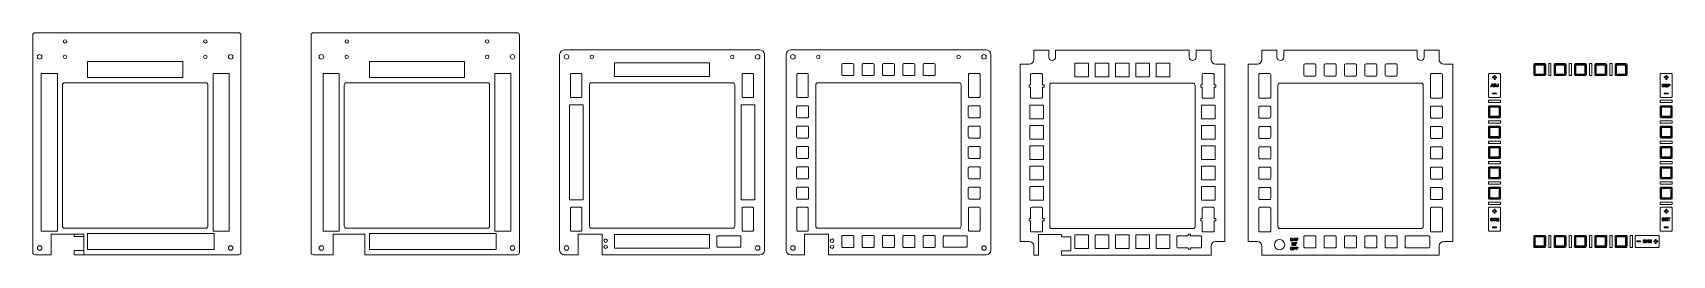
# Model space of a CAD drawing. Header units: millimetres. Extents: x -2196 to -762, y -68 to 126.
import ezdxf

# ---------------------------------------------------------------- set-up
doc = ezdxf.new("R2010")
doc.units = ezdxf.units.MM
doc.header["$MEASUREMENT"] = 0
doc.layers.add('Buttons', color=7, linetype='Continuous')
doc.layers.add('Cut', color=7, linetype='Continuous')
doc.layers.add('Engrave', color=7, linetype='Continuous', plot=False)

msp = doc.modelspace()

# ---------------------------------------------------------------- linework, layer by layer
at = {"layer": 'Buttons', "color": 250, "lineweight": 9}
for points in [[(-870.4526, 88.7945), (-868.4526, 88.7945), (-868.4526, 99.2945), (-870.4526, 99.2945), (-870.4526, 88.7945)], [(-852.6726, 88.7945), (-850.6726, 88.7945), (-850.6726, 99.2945), (-852.6726, 99.2945), (-852.6726, 88.7945)], [(-834.8926, 88.7945), (-832.8926, 88.7945), (-832.8926, 99.2945), (-834.8926, 99.2945), (-834.8926, 88.7945)], [(-817.1126, 88.7947), (-815.1126, 88.7947), (-815.1126, 99.2947), (-817.1126, 99.2947), (-817.1126, 88.7947)], [(-870.4526, -61.2855), (-868.4526, -61.2855), (-868.4526, -50.7855), (-870.4526, -50.7855), (-870.4526, -61.2855)], [(-852.6726, -61.2855), (-850.6726, -61.2855), (-850.6726, -50.7855), (-852.6726, -50.7855), (-852.6726, -61.2855)], [(-834.8926, -61.2855), (-832.8926, -61.2855), (-832.8926, -50.7855), (-834.8926, -50.7855), (-834.8926, -61.2855)], [(-817.1126, -61.2853), (-815.1126, -61.2853), (-815.1126, -50.7853), (-817.1126, -50.7853), (-817.1126, -61.2853)], [(-799.2044, -61.2855), (-797.2044, -61.2855), (-797.2044, -50.7855), (-799.2044, -50.7855), (-799.2044, -61.2855)]]:
    msp.add_lwpolyline(points, close=True, dxfattribs=at)
for points, knots in [([(-913.5726, 69.6546), (-913.5726, 69.6546), (-922.0724, 69.6546), (-922.0724, 69.6546), (-922.0724, 69.6546), (-922.3374, 69.6545), (-922.5917, 69.7572), (-922.7792, 69.9401), (-922.7792, 69.9401), (-922.9668, 70.123), (-923.0722, 70.3725), (-923.0724, 70.6313), (-923.0724, 70.6313), (-923.0724, 70.6313), (-923.0724, 89.6777), (-923.0724, 89.6777), (-923.0724, 89.6777), (-923.0725, 89.9366), (-922.9674, 90.1849), (-922.7801, 90.3681), (-922.7801, 90.3681), (-922.5928, 90.5513), (-922.3374, 90.6543), (-922.0724, 90.6544), (-922.0724, 90.6544), (-922.0724, 90.6544), (-913.5726, 90.6544), (-913.5726, 90.6544), (-913.5726, 90.6544), (-913.3075, 90.6546), (-913.0533, 90.5519), (-912.8657, 90.369), (-912.8657, 90.369), (-912.6782, 90.1861), (-912.5727, 89.9366), (-912.5726, 89.6777), (-912.5726, 89.6777), (-912.5726, 89.6777), (-912.5726, 70.6313), (-912.5726, 70.6313), (-912.5726, 70.6313), (-912.5724, 70.3725), (-912.6775, 70.1241), (-912.8648, 69.941), (-912.8648, 69.941), (-913.0521, 69.7578), (-913.3075, 69.6548), (-913.5726, 69.6546)], [0, 0, 0, 0, 0.076923077, 0.076923077, 0.076923077, 0.076923077, 0.153846154, 0.153846154, 0.153846154, 0.153846154, 0.230769231, 0.230769231, 0.230769231, 0.230769231, 0.307692308, 0.307692308, 0.307692308, 0.307692308, 0.384615385, 0.384615385, 0.384615385, 0.384615385, 0.461538462, 0.461538462, 0.461538462, 0.461538462, 0.538461538, 0.538461538, 0.538461538, 0.538461538, 0.615384615, 0.615384615, 0.615384615, 0.615384615, 0.692307692, 0.692307692, 0.692307692, 0.692307692, 0.769230769, 0.769230769, 0.769230769, 0.769230769, 0.846153846, 0.846153846, 0.846153846, 0.846153846, 1, 1, 1, 1]), ([(-874.0926, 88.7945), (-874.0926, 88.7945), (-882.5926, 88.7945), (-882.5926, 88.7945), (-882.5926, 88.7945), (-882.8576, 88.7943), (-883.1119, 88.8994), (-883.2994, 89.0867), (-883.2994, 89.0867), (-883.487, 89.274), (-883.5924, 89.5294), (-883.5926, 89.7945), (-883.5926, 89.7945), (-883.5926, 89.7945), (-883.5926, 98.2945), (-883.5926, 98.2945), (-883.5926, 98.2945), (-883.5927, 98.5595), (-883.4876, 98.8138), (-883.3003, 99.0013), (-883.3003, 99.0013), (-883.113, 99.1889), (-882.8576, 99.2943), (-882.5926, 99.2945), (-882.5926, 99.2945), (-882.5926, 99.2945), (-874.0926, 99.2945), (-874.0926, 99.2945), (-874.0926, 99.2945), (-873.8275, 99.2946), (-873.5733, 99.1895), (-873.3857, 99.0022), (-873.3857, 99.0022), (-873.1982, 98.8149), (-873.0927, 98.5595), (-873.0926, 98.2945), (-873.0926, 98.2945), (-873.0926, 98.2945), (-873.0926, 89.7945), (-873.0926, 89.7945), (-873.0926, 89.7945), (-873.0924, 89.5294), (-873.1975, 89.2752), (-873.3848, 89.0876), (-873.3848, 89.0876), (-873.5721, 88.9001), (-873.8275, 88.7946), (-874.0926, 88.7945)], [0, 0, 0, 0, 0.076923077, 0.076923077, 0.076923077, 0.076923077, 0.153846154, 0.153846154, 0.153846154, 0.153846154, 0.230769231, 0.230769231, 0.230769231, 0.230769231, 0.307692308, 0.307692308, 0.307692308, 0.307692308, 0.384615385, 0.384615385, 0.384615385, 0.384615385, 0.461538462, 0.461538462, 0.461538462, 0.461538462, 0.538461538, 0.538461538, 0.538461538, 0.538461538, 0.615384615, 0.615384615, 0.615384615, 0.615384615, 0.692307692, 0.692307692, 0.692307692, 0.692307692, 0.769230769, 0.769230769, 0.769230769, 0.769230769, 0.846153846, 0.846153846, 0.846153846, 0.846153846, 1, 1, 1, 1]), ([(-856.3126, 88.7945), (-856.3126, 88.7945), (-864.8126, 88.7945), (-864.8126, 88.7945), (-864.8126, 88.7945), (-865.0776, 88.7943), (-865.3319, 88.8994), (-865.5194, 89.0867), (-865.5194, 89.0867), (-865.707, 89.274), (-865.8124, 89.5294), (-865.8126, 89.7945), (-865.8126, 89.7945), (-865.8126, 89.7945), (-865.8126, 98.2945), (-865.8126, 98.2945), (-865.8126, 98.2945), (-865.8127, 98.5595), (-865.7076, 98.8138), (-865.5203, 99.0013), (-865.5203, 99.0013), (-865.333, 99.1889), (-865.0776, 99.2943), (-864.8126, 99.2945), (-864.8126, 99.2945), (-864.8126, 99.2945), (-856.3126, 99.2945), (-856.3126, 99.2945), (-856.3126, 99.2945), (-856.0475, 99.2946), (-855.7933, 99.1895), (-855.6057, 99.0022), (-855.6057, 99.0022), (-855.4182, 98.8149), (-855.3127, 98.5595), (-855.3126, 98.2945), (-855.3126, 98.2945), (-855.3126, 98.2945), (-855.3126, 89.7945), (-855.3126, 89.7945), (-855.3126, 89.7945), (-855.3124, 89.5294), (-855.4175, 89.2752), (-855.6048, 89.0876), (-855.6048, 89.0876), (-855.7921, 88.9001), (-856.0475, 88.7946), (-856.3126, 88.7945)], [0, 0, 0, 0, 0.076923077, 0.076923077, 0.076923077, 0.076923077, 0.153846154, 0.153846154, 0.153846154, 0.153846154, 0.230769231, 0.230769231, 0.230769231, 0.230769231, 0.307692308, 0.307692308, 0.307692308, 0.307692308, 0.384615385, 0.384615385, 0.384615385, 0.384615385, 0.461538462, 0.461538462, 0.461538462, 0.461538462, 0.538461538, 0.538461538, 0.538461538, 0.538461538, 0.615384615, 0.615384615, 0.615384615, 0.615384615, 0.692307692, 0.692307692, 0.692307692, 0.692307692, 0.769230769, 0.769230769, 0.769230769, 0.769230769, 0.846153846, 0.846153846, 0.846153846, 0.846153846, 1, 1, 1, 1]), ([(-838.5326, 88.7945), (-838.5326, 88.7945), (-847.0326, 88.7945), (-847.0326, 88.7945), (-847.0326, 88.7945), (-847.2976, 88.7943), (-847.5519, 88.8994), (-847.7394, 89.0867), (-847.7394, 89.0867), (-847.927, 89.274), (-848.0324, 89.5294), (-848.0326, 89.7945), (-848.0326, 89.7945), (-848.0326, 89.7945), (-848.0326, 98.2945), (-848.0326, 98.2945), (-848.0326, 98.2945), (-848.0327, 98.5595), (-847.9276, 98.8138), (-847.7403, 99.0013), (-847.7403, 99.0013), (-847.553, 99.1889), (-847.2976, 99.2943), (-847.0326, 99.2945), (-847.0326, 99.2945), (-847.0326, 99.2945), (-838.5326, 99.2945), (-838.5326, 99.2945), (-838.5326, 99.2945), (-838.2675, 99.2946), (-838.0133, 99.1895), (-837.8257, 99.0022), (-837.8257, 99.0022), (-837.6382, 98.8149), (-837.5327, 98.5595), (-837.5326, 98.2945), (-837.5326, 98.2945), (-837.5326, 98.2945), (-837.5326, 89.7945), (-837.5326, 89.7945), (-837.5326, 89.7945), (-837.5324, 89.5294), (-837.6375, 89.2752), (-837.8248, 89.0876), (-837.8248, 89.0876), (-838.0121, 88.9001), (-838.2675, 88.7946), (-838.5326, 88.7945)], [0, 0, 0, 0, 0.076923077, 0.076923077, 0.076923077, 0.076923077, 0.153846154, 0.153846154, 0.153846154, 0.153846154, 0.230769231, 0.230769231, 0.230769231, 0.230769231, 0.307692308, 0.307692308, 0.307692308, 0.307692308, 0.384615385, 0.384615385, 0.384615385, 0.384615385, 0.461538462, 0.461538462, 0.461538462, 0.461538462, 0.538461538, 0.538461538, 0.538461538, 0.538461538, 0.615384615, 0.615384615, 0.615384615, 0.615384615, 0.692307692, 0.692307692, 0.692307692, 0.692307692, 0.769230769, 0.769230769, 0.769230769, 0.769230769, 0.846153846, 0.846153846, 0.846153846, 0.846153846, 1, 1, 1, 1]), ([(-820.7526, 88.7945), (-820.7526, 88.7945), (-829.2526, 88.7945), (-829.2526, 88.7945), (-829.2526, 88.7945), (-829.5176, 88.7943), (-829.7719, 88.8994), (-829.9594, 89.0867), (-829.9594, 89.0867), (-830.147, 89.274), (-830.2524, 89.5294), (-830.2526, 89.7945), (-830.2526, 89.7945), (-830.2526, 89.7945), (-830.2526, 98.2945), (-830.2526, 98.2945), (-830.2526, 98.2945), (-830.2527, 98.5595), (-830.1476, 98.8138), (-829.9603, 99.0013), (-829.9603, 99.0013), (-829.773, 99.1889), (-829.5176, 99.2943), (-829.2526, 99.2945), (-829.2526, 99.2945), (-829.2526, 99.2945), (-820.7526, 99.2945), (-820.7526, 99.2945), (-820.7526, 99.2945), (-820.4875, 99.2946), (-820.2333, 99.1895), (-820.0457, 99.0022), (-820.0457, 99.0022), (-819.8582, 98.8149), (-819.7527, 98.5595), (-819.7526, 98.2945), (-819.7526, 98.2945), (-819.7526, 98.2945), (-819.7526, 89.7945), (-819.7526, 89.7945), (-819.7526, 89.7945), (-819.7524, 89.5294), (-819.8575, 89.2752), (-820.0448, 89.0876), (-820.0448, 89.0876), (-820.2321, 88.9001), (-820.4875, 88.7946), (-820.7526, 88.7945)], [0, 0, 0, 0, 0.076923077, 0.076923077, 0.076923077, 0.076923077, 0.153846154, 0.153846154, 0.153846154, 0.153846154, 0.230769231, 0.230769231, 0.230769231, 0.230769231, 0.307692308, 0.307692308, 0.307692308, 0.307692308, 0.384615385, 0.384615385, 0.384615385, 0.384615385, 0.461538462, 0.461538462, 0.461538462, 0.461538462, 0.538461538, 0.538461538, 0.538461538, 0.538461538, 0.615384615, 0.615384615, 0.615384615, 0.615384615, 0.692307692, 0.692307692, 0.692307692, 0.692307692, 0.769230769, 0.769230769, 0.769230769, 0.769230769, 0.846153846, 0.846153846, 0.846153846, 0.846153846, 1, 1, 1, 1]), ([(-802.9726, 88.7945), (-802.9726, 88.7945), (-811.4726, 88.7945), (-811.4726, 88.7945), (-811.4726, 88.7945), (-811.7376, 88.7943), (-811.9919, 88.8994), (-812.1794, 89.0867), (-812.1794, 89.0867), (-812.367, 89.274), (-812.4724, 89.5294), (-812.4726, 89.7945), (-812.4726, 89.7945), (-812.4726, 89.7945), (-812.4726, 98.2945), (-812.4726, 98.2945), (-812.4726, 98.2945), (-812.4727, 98.5595), (-812.3676, 98.8138), (-812.1803, 99.0013), (-812.1803, 99.0013), (-811.993, 99.1889), (-811.7376, 99.2943), (-811.4726, 99.2945), (-811.4726, 99.2945), (-811.4726, 99.2945), (-802.9726, 99.2945), (-802.9726, 99.2945), (-802.9726, 99.2945), (-802.7075, 99.2946), (-802.4533, 99.1895), (-802.2657, 99.0022), (-802.2657, 99.0022), (-802.0782, 98.8149), (-801.9727, 98.5595), (-801.9726, 98.2945), (-801.9726, 98.2945), (-801.9726, 98.2945), (-801.9726, 89.7945), (-801.9726, 89.7945), (-801.9726, 89.7945), (-801.9724, 89.5294), (-802.0775, 89.2752), (-802.2648, 89.0876), (-802.2648, 89.0876), (-802.4521, 88.9001), (-802.7075, 88.7946), (-802.9726, 88.7945)], [0, 0, 0, 0, 0.076923077, 0.076923077, 0.076923077, 0.076923077, 0.153846154, 0.153846154, 0.153846154, 0.153846154, 0.230769231, 0.230769231, 0.230769231, 0.230769231, 0.307692308, 0.307692308, 0.307692308, 0.307692308, 0.384615385, 0.384615385, 0.384615385, 0.384615385, 0.461538462, 0.461538462, 0.461538462, 0.461538462, 0.538461538, 0.538461538, 0.538461538, 0.538461538, 0.615384615, 0.615384615, 0.615384615, 0.615384615, 0.692307692, 0.692307692, 0.692307692, 0.692307692, 0.769230769, 0.769230769, 0.769230769, 0.769230769, 0.846153846, 0.846153846, 0.846153846, 0.846153846, 1, 1, 1, 1]), ([(-763.4927, 69.6546), (-763.4927, 69.6546), (-771.9925, 69.6546), (-771.9925, 69.6546), (-771.9925, 69.6546), (-772.2575, 69.6545), (-772.5118, 69.7572), (-772.6993, 69.9401), (-772.6993, 69.9401), (-772.8869, 70.123), (-772.9923, 70.3725), (-772.9925, 70.6313), (-772.9925, 70.6313), (-772.9925, 70.6313), (-772.9925, 89.6777), (-772.9925, 89.6777), (-772.9925, 89.6777), (-772.9926, 89.9366), (-772.8875, 90.1849), (-772.7002, 90.3681), (-772.7002, 90.3681), (-772.5129, 90.5513), (-772.2575, 90.6543), (-771.9925, 90.6544), (-771.9925, 90.6544), (-771.9925, 90.6544), (-763.4927, 90.6544), (-763.4927, 90.6544), (-763.4927, 90.6544), (-763.2276, 90.6546), (-762.9734, 90.5519), (-762.7858, 90.369), (-762.7858, 90.369), (-762.5983, 90.1861), (-762.4928, 89.9366), (-762.4927, 89.6777), (-762.4927, 89.6777), (-762.4927, 89.6777), (-762.4927, 70.6313), (-762.4927, 70.6313), (-762.4927, 70.6313), (-762.4925, 70.3725), (-762.5976, 70.1241), (-762.7849, 69.941), (-762.7849, 69.941), (-762.9722, 69.7578), (-763.2276, 69.6548), (-763.4927, 69.6546)], [0, 0, 0, 0, 0.076923077, 0.076923077, 0.076923077, 0.076923077, 0.153846154, 0.153846154, 0.153846154, 0.153846154, 0.230769231, 0.230769231, 0.230769231, 0.230769231, 0.307692308, 0.307692308, 0.307692308, 0.307692308, 0.384615385, 0.384615385, 0.384615385, 0.384615385, 0.461538462, 0.461538462, 0.461538462, 0.461538462, 0.538461538, 0.538461538, 0.538461538, 0.538461538, 0.615384615, 0.615384615, 0.615384615, 0.615384615, 0.692307692, 0.692307692, 0.692307692, 0.692307692, 0.769230769, 0.769230769, 0.769230769, 0.769230769, 0.846153846, 0.846153846, 0.846153846, 0.846153846, 1, 1, 1, 1]), ([(-912.5725, 61.5445), (-912.5725, 61.5445), (-912.5725, 53.0445), (-912.5725, 53.0445), (-912.5725, 53.0445), (-912.5723, 52.7795), (-912.6774, 52.5252), (-912.8647, 52.3377), (-912.8647, 52.3377), (-913.052, 52.1501), (-913.3074, 52.0447), (-913.5725, 52.0445), (-913.5725, 52.0445), (-913.5725, 52.0445), (-922.0725, 52.0445), (-922.0725, 52.0445), (-922.0725, 52.0445), (-922.3375, 52.0444), (-922.5918, 52.1495), (-922.7793, 52.3368), (-922.7793, 52.3368), (-922.9669, 52.5241), (-923.0723, 52.7795), (-923.0725, 53.0445), (-923.0725, 53.0445), (-923.0725, 53.0445), (-923.0725, 61.5445), (-923.0725, 61.5445), (-923.0725, 61.5445), (-923.0726, 61.8096), (-922.9675, 62.0638), (-922.7802, 62.2514), (-922.7802, 62.2514), (-922.5929, 62.4389), (-922.3375, 62.5444), (-922.0725, 62.5445), (-922.0725, 62.5445), (-922.0725, 62.5445), (-913.5725, 62.5445), (-913.5725, 62.5445), (-913.5725, 62.5445), (-913.3074, 62.5447), (-913.0532, 62.4396), (-912.8656, 62.2523), (-912.8656, 62.2523), (-912.6781, 62.065), (-912.5726, 61.8096), (-912.5725, 61.5445)], [0, 0, 0, 0, 0.076923077, 0.076923077, 0.076923077, 0.076923077, 0.153846154, 0.153846154, 0.153846154, 0.153846154, 0.230769231, 0.230769231, 0.230769231, 0.230769231, 0.307692308, 0.307692308, 0.307692308, 0.307692308, 0.384615385, 0.384615385, 0.384615385, 0.384615385, 0.461538462, 0.461538462, 0.461538462, 0.461538462, 0.538461538, 0.538461538, 0.538461538, 0.538461538, 0.615384615, 0.615384615, 0.615384615, 0.615384615, 0.692307692, 0.692307692, 0.692307692, 0.692307692, 0.769230769, 0.769230769, 0.769230769, 0.769230769, 0.846153846, 0.846153846, 0.846153846, 0.846153846, 1, 1, 1, 1]), ([(-923.0725, 65.3127), (-923.0725, 65.3127), (-923.0725, 67.3127), (-923.0725, 67.3127), (-923.0725, 67.3127), (-923.0725, 67.3127), (-912.5725, 67.3127), (-912.5725, 67.3127), (-912.5725, 67.3127), (-912.5725, 67.3127), (-912.5725, 65.3127), (-912.5725, 65.3127), (-912.5725, 65.3127), (-912.5725, 65.3127), (-923.0725, 65.3127), (-923.0725, 65.3127)], [0, 0, 0, 0, 0.2, 0.2, 0.2, 0.2, 0.4, 0.4, 0.4, 0.4, 0.6, 0.6, 0.6, 0.6, 1, 1, 1, 1]), ([(-762.4926, 61.5445), (-762.4926, 61.5445), (-762.4926, 53.0445), (-762.4926, 53.0445), (-762.4926, 53.0445), (-762.4924, 52.7795), (-762.5975, 52.5252), (-762.7848, 52.3377), (-762.7848, 52.3377), (-762.9721, 52.1501), (-763.2275, 52.0447), (-763.4926, 52.0445), (-763.4926, 52.0445), (-763.4926, 52.0445), (-771.9926, 52.0445), (-771.9926, 52.0445), (-771.9926, 52.0445), (-772.2576, 52.0444), (-772.5119, 52.1495), (-772.6994, 52.3368), (-772.6994, 52.3368), (-772.887, 52.5241), (-772.9924, 52.7795), (-772.9926, 53.0445), (-772.9926, 53.0445), (-772.9926, 53.0445), (-772.9926, 61.5445), (-772.9926, 61.5445), (-772.9926, 61.5445), (-772.9927, 61.8096), (-772.8876, 62.0638), (-772.7003, 62.2514), (-772.7003, 62.2514), (-772.513, 62.4389), (-772.2576, 62.5444), (-771.9926, 62.5445), (-771.9926, 62.5445), (-771.9926, 62.5445), (-763.4926, 62.5445), (-763.4926, 62.5445), (-763.4926, 62.5445), (-763.2275, 62.5447), (-762.9733, 62.4396), (-762.7857, 62.2523), (-762.7857, 62.2523), (-762.5982, 62.065), (-762.4927, 61.8096), (-762.4926, 61.5445)], [0, 0, 0, 0, 0.076923077, 0.076923077, 0.076923077, 0.076923077, 0.153846154, 0.153846154, 0.153846154, 0.153846154, 0.230769231, 0.230769231, 0.230769231, 0.230769231, 0.307692308, 0.307692308, 0.307692308, 0.307692308, 0.384615385, 0.384615385, 0.384615385, 0.384615385, 0.461538462, 0.461538462, 0.461538462, 0.461538462, 0.538461538, 0.538461538, 0.538461538, 0.538461538, 0.615384615, 0.615384615, 0.615384615, 0.615384615, 0.692307692, 0.692307692, 0.692307692, 0.692307692, 0.769230769, 0.769230769, 0.769230769, 0.769230769, 0.846153846, 0.846153846, 0.846153846, 0.846153846, 1, 1, 1, 1]), ([(-772.9926, 65.3127), (-772.9926, 65.3127), (-772.9926, 67.3127), (-772.9926, 67.3127), (-772.9926, 67.3127), (-772.9926, 67.3127), (-762.4926, 67.3127), (-762.4926, 67.3127), (-762.4926, 67.3127), (-762.4926, 67.3127), (-762.4926, 65.3127), (-762.4926, 65.3127), (-762.4926, 65.3127), (-762.4926, 65.3127), (-772.9926, 65.3127), (-772.9926, 65.3127)], [0, 0, 0, 0, 0.2, 0.2, 0.2, 0.2, 0.4, 0.4, 0.4, 0.4, 0.6, 0.6, 0.6, 0.6, 1, 1, 1, 1]), ([(-923.0727, 47.4045), (-923.0727, 47.4045), (-923.0727, 49.4045), (-923.0727, 49.4045), (-923.0727, 49.4045), (-923.0727, 49.4045), (-912.5727, 49.4045), (-912.5727, 49.4045), (-912.5727, 49.4045), (-912.5727, 49.4045), (-912.5727, 47.4045), (-912.5727, 47.4045), (-912.5727, 47.4045), (-912.5727, 47.4045), (-923.0727, 47.4045), (-923.0727, 47.4045)], [0, 0, 0, 0, 0.2, 0.2, 0.2, 0.2, 0.4, 0.4, 0.4, 0.4, 0.6, 0.6, 0.6, 0.6, 1, 1, 1, 1]), ([(-912.5725, 43.7645), (-912.5725, 43.7645), (-912.5725, 35.2645), (-912.5725, 35.2645), (-912.5725, 35.2645), (-912.5723, 34.9995), (-912.6774, 34.7452), (-912.8647, 34.5577), (-912.8647, 34.5577), (-913.052, 34.3701), (-913.3074, 34.2647), (-913.5725, 34.2645), (-913.5725, 34.2645), (-913.5725, 34.2645), (-922.0725, 34.2645), (-922.0725, 34.2645), (-922.0725, 34.2645), (-922.3375, 34.2644), (-922.5918, 34.3695), (-922.7793, 34.5568), (-922.7793, 34.5568), (-922.9669, 34.7441), (-923.0723, 34.9995), (-923.0725, 35.2645), (-923.0725, 35.2645), (-923.0725, 35.2645), (-923.0725, 43.7645), (-923.0725, 43.7645), (-923.0725, 43.7645), (-923.0726, 44.0296), (-922.9675, 44.2838), (-922.7802, 44.4714), (-922.7802, 44.4714), (-922.5929, 44.6589), (-922.3375, 44.7644), (-922.0725, 44.7645), (-922.0725, 44.7645), (-922.0725, 44.7645), (-913.5725, 44.7645), (-913.5725, 44.7645), (-913.5725, 44.7645), (-913.3074, 44.7647), (-913.0532, 44.6596), (-912.8656, 44.4723), (-912.8656, 44.4723), (-912.6781, 44.285), (-912.5726, 44.0296), (-912.5725, 43.7645)], [0, 0, 0, 0, 0.076923077, 0.076923077, 0.076923077, 0.076923077, 0.153846154, 0.153846154, 0.153846154, 0.153846154, 0.230769231, 0.230769231, 0.230769231, 0.230769231, 0.307692308, 0.307692308, 0.307692308, 0.307692308, 0.384615385, 0.384615385, 0.384615385, 0.384615385, 0.461538462, 0.461538462, 0.461538462, 0.461538462, 0.538461538, 0.538461538, 0.538461538, 0.538461538, 0.615384615, 0.615384615, 0.615384615, 0.615384615, 0.692307692, 0.692307692, 0.692307692, 0.692307692, 0.769230769, 0.769230769, 0.769230769, 0.769230769, 0.846153846, 0.846153846, 0.846153846, 0.846153846, 1, 1, 1, 1]), ([(-772.9928, 47.4045), (-772.9928, 47.4045), (-772.9928, 49.4045), (-772.9928, 49.4045), (-772.9928, 49.4045), (-772.9928, 49.4045), (-762.4928, 49.4045), (-762.4928, 49.4045), (-762.4928, 49.4045), (-762.4928, 49.4045), (-762.4928, 47.4045), (-762.4928, 47.4045), (-762.4928, 47.4045), (-762.4928, 47.4045), (-772.9928, 47.4045), (-772.9928, 47.4045)], [0, 0, 0, 0, 0.2, 0.2, 0.2, 0.2, 0.4, 0.4, 0.4, 0.4, 0.6, 0.6, 0.6, 0.6, 1, 1, 1, 1]), ([(-762.4926, 43.7645), (-762.4926, 43.7645), (-762.4926, 35.2645), (-762.4926, 35.2645), (-762.4926, 35.2645), (-762.4924, 34.9995), (-762.5975, 34.7452), (-762.7848, 34.5577), (-762.7848, 34.5577), (-762.9721, 34.3701), (-763.2275, 34.2647), (-763.4926, 34.2645), (-763.4926, 34.2645), (-763.4926, 34.2645), (-771.9926, 34.2645), (-771.9926, 34.2645), (-771.9926, 34.2645), (-772.2576, 34.2644), (-772.5119, 34.3695), (-772.6994, 34.5568), (-772.6994, 34.5568), (-772.887, 34.7441), (-772.9924, 34.9995), (-772.9926, 35.2645), (-772.9926, 35.2645), (-772.9926, 35.2645), (-772.9926, 43.7645), (-772.9926, 43.7645), (-772.9926, 43.7645), (-772.9927, 44.0296), (-772.8876, 44.2838), (-772.7003, 44.4714), (-772.7003, 44.4714), (-772.513, 44.6589), (-772.2576, 44.7644), (-771.9926, 44.7645), (-771.9926, 44.7645), (-771.9926, 44.7645), (-763.4926, 44.7645), (-763.4926, 44.7645), (-763.4926, 44.7645), (-763.2275, 44.7647), (-762.9733, 44.6596), (-762.7857, 44.4723), (-762.7857, 44.4723), (-762.5982, 44.285), (-762.4927, 44.0296), (-762.4926, 43.7645)], [0, 0, 0, 0, 0.076923077, 0.076923077, 0.076923077, 0.076923077, 0.153846154, 0.153846154, 0.153846154, 0.153846154, 0.230769231, 0.230769231, 0.230769231, 0.230769231, 0.307692308, 0.307692308, 0.307692308, 0.307692308, 0.384615385, 0.384615385, 0.384615385, 0.384615385, 0.461538462, 0.461538462, 0.461538462, 0.461538462, 0.538461538, 0.538461538, 0.538461538, 0.538461538, 0.615384615, 0.615384615, 0.615384615, 0.615384615, 0.692307692, 0.692307692, 0.692307692, 0.692307692, 0.769230769, 0.769230769, 0.769230769, 0.769230769, 0.846153846, 0.846153846, 0.846153846, 0.846153846, 1, 1, 1, 1]), ([(-923.0725, 29.6245), (-923.0725, 29.6245), (-923.0725, 31.6245), (-923.0725, 31.6245), (-923.0725, 31.6245), (-923.0725, 31.6245), (-912.5725, 31.6245), (-912.5725, 31.6245), (-912.5725, 31.6245), (-912.5725, 31.6245), (-912.5725, 29.6245), (-912.5725, 29.6245), (-912.5725, 29.6245), (-912.5725, 29.6245), (-923.0725, 29.6245), (-923.0725, 29.6245)], [0, 0, 0, 0, 0.2, 0.2, 0.2, 0.2, 0.4, 0.4, 0.4, 0.4, 0.6, 0.6, 0.6, 0.6, 1, 1, 1, 1]), ([(-772.9926, 29.6245), (-772.9926, 29.6245), (-772.9926, 31.6245), (-772.9926, 31.6245), (-772.9926, 31.6245), (-772.9926, 31.6245), (-762.4926, 31.6245), (-762.4926, 31.6245), (-762.4926, 31.6245), (-762.4926, 31.6245), (-762.4926, 29.6245), (-762.4926, 29.6245), (-762.4926, 29.6245), (-762.4926, 29.6245), (-772.9926, 29.6245), (-772.9926, 29.6245)], [0, 0, 0, 0, 0.2, 0.2, 0.2, 0.2, 0.4, 0.4, 0.4, 0.4, 0.6, 0.6, 0.6, 0.6, 1, 1, 1, 1]), ([(-912.5725, 25.9845), (-912.5725, 25.9845), (-912.5725, 17.4845), (-912.5725, 17.4845), (-912.5725, 17.4845), (-912.5723, 17.2195), (-912.6774, 16.9652), (-912.8647, 16.7777), (-912.8647, 16.7777), (-913.052, 16.5901), (-913.3074, 16.4847), (-913.5725, 16.4845), (-913.5725, 16.4845), (-913.5725, 16.4845), (-922.0725, 16.4845), (-922.0725, 16.4845), (-922.0725, 16.4845), (-922.3375, 16.4844), (-922.5918, 16.5895), (-922.7793, 16.7768), (-922.7793, 16.7768), (-922.9669, 16.9641), (-923.0723, 17.2195), (-923.0725, 17.4845), (-923.0725, 17.4845), (-923.0725, 17.4845), (-923.0725, 25.9845), (-923.0725, 25.9845), (-923.0725, 25.9845), (-923.0726, 26.2496), (-922.9675, 26.5038), (-922.7802, 26.6914), (-922.7802, 26.6914), (-922.5929, 26.8789), (-922.3375, 26.9844), (-922.0725, 26.9845), (-922.0725, 26.9845), (-922.0725, 26.9845), (-913.5725, 26.9845), (-913.5725, 26.9845), (-913.5725, 26.9845), (-913.3074, 26.9847), (-913.0532, 26.8796), (-912.8656, 26.6923), (-912.8656, 26.6923), (-912.6781, 26.505), (-912.5726, 26.2496), (-912.5725, 25.9845)], [0, 0, 0, 0, 0.076923077, 0.076923077, 0.076923077, 0.076923077, 0.153846154, 0.153846154, 0.153846154, 0.153846154, 0.230769231, 0.230769231, 0.230769231, 0.230769231, 0.307692308, 0.307692308, 0.307692308, 0.307692308, 0.384615385, 0.384615385, 0.384615385, 0.384615385, 0.461538462, 0.461538462, 0.461538462, 0.461538462, 0.538461538, 0.538461538, 0.538461538, 0.538461538, 0.615384615, 0.615384615, 0.615384615, 0.615384615, 0.692307692, 0.692307692, 0.692307692, 0.692307692, 0.769230769, 0.769230769, 0.769230769, 0.769230769, 0.846153846, 0.846153846, 0.846153846, 0.846153846, 1, 1, 1, 1]), ([(-762.4926, 25.9845), (-762.4926, 25.9845), (-762.4926, 17.4845), (-762.4926, 17.4845), (-762.4926, 17.4845), (-762.4924, 17.2195), (-762.5975, 16.9652), (-762.7848, 16.7777), (-762.7848, 16.7777), (-762.9721, 16.5901), (-763.2275, 16.4847), (-763.4926, 16.4845), (-763.4926, 16.4845), (-763.4926, 16.4845), (-771.9926, 16.4845), (-771.9926, 16.4845), (-771.9926, 16.4845), (-772.2576, 16.4844), (-772.5119, 16.5895), (-772.6994, 16.7768), (-772.6994, 16.7768), (-772.887, 16.9641), (-772.9924, 17.2195), (-772.9926, 17.4845), (-772.9926, 17.4845), (-772.9926, 17.4845), (-772.9926, 25.9845), (-772.9926, 25.9845), (-772.9926, 25.9845), (-772.9927, 26.2496), (-772.8876, 26.5038), (-772.7003, 26.6914), (-772.7003, 26.6914), (-772.513, 26.8789), (-772.2576, 26.9844), (-771.9926, 26.9845), (-771.9926, 26.9845), (-771.9926, 26.9845), (-763.4926, 26.9845), (-763.4926, 26.9845), (-763.4926, 26.9845), (-763.2275, 26.9847), (-762.9733, 26.8796), (-762.7857, 26.6923), (-762.7857, 26.6923), (-762.5982, 26.505), (-762.4927, 26.2496), (-762.4926, 25.9845)], [0, 0, 0, 0, 0.076923077, 0.076923077, 0.076923077, 0.076923077, 0.153846154, 0.153846154, 0.153846154, 0.153846154, 0.230769231, 0.230769231, 0.230769231, 0.230769231, 0.307692308, 0.307692308, 0.307692308, 0.307692308, 0.384615385, 0.384615385, 0.384615385, 0.384615385, 0.461538462, 0.461538462, 0.461538462, 0.461538462, 0.538461538, 0.538461538, 0.538461538, 0.538461538, 0.615384615, 0.615384615, 0.615384615, 0.615384615, 0.692307692, 0.692307692, 0.692307692, 0.692307692, 0.769230769, 0.769230769, 0.769230769, 0.769230769, 0.846153846, 0.846153846, 0.846153846, 0.846153846, 1, 1, 1, 1]), ([(-912.5725, 8.2045), (-912.5725, 8.2045), (-912.5725, -0.2955), (-912.5725, -0.2955), (-912.5725, -0.2955), (-912.5723, -0.5605), (-912.6774, -0.8148), (-912.8647, -1.0023), (-912.8647, -1.0023), (-913.052, -1.1899), (-913.3074, -1.2953), (-913.5725, -1.2955), (-913.5725, -1.2955), (-913.5725, -1.2955), (-922.0725, -1.2955), (-922.0725, -1.2955), (-922.0725, -1.2955), (-922.3375, -1.2956), (-922.5918, -1.1905), (-922.7793, -1.0032), (-922.7793, -1.0032), (-922.9669, -0.8159), (-923.0723, -0.5605), (-923.0725, -0.2955), (-923.0725, -0.2955), (-923.0725, -0.2955), (-923.0725, 8.2045), (-923.0725, 8.2045), (-923.0725, 8.2045), (-923.0726, 8.4696), (-922.9675, 8.7238), (-922.7802, 8.9114), (-922.7802, 8.9114), (-922.5929, 9.0989), (-922.3375, 9.2044), (-922.0725, 9.2045), (-922.0725, 9.2045), (-922.0725, 9.2045), (-913.5725, 9.2045), (-913.5725, 9.2045), (-913.5725, 9.2045), (-913.3074, 9.2047), (-913.0532, 9.0996), (-912.8656, 8.9123), (-912.8656, 8.9123), (-912.6781, 8.725), (-912.5726, 8.4696), (-912.5725, 8.2045)], [0, 0, 0, 0, 0.076923077, 0.076923077, 0.076923077, 0.076923077, 0.153846154, 0.153846154, 0.153846154, 0.153846154, 0.230769231, 0.230769231, 0.230769231, 0.230769231, 0.307692308, 0.307692308, 0.307692308, 0.307692308, 0.384615385, 0.384615385, 0.384615385, 0.384615385, 0.461538462, 0.461538462, 0.461538462, 0.461538462, 0.538461538, 0.538461538, 0.538461538, 0.538461538, 0.615384615, 0.615384615, 0.615384615, 0.615384615, 0.692307692, 0.692307692, 0.692307692, 0.692307692, 0.769230769, 0.769230769, 0.769230769, 0.769230769, 0.846153846, 0.846153846, 0.846153846, 0.846153846, 1, 1, 1, 1]), ([(-923.0725, 11.8445), (-923.0725, 11.8445), (-923.0725, 13.8445), (-923.0725, 13.8445), (-923.0725, 13.8445), (-923.0725, 13.8445), (-912.5725, 13.8445), (-912.5725, 13.8445), (-912.5725, 13.8445), (-912.5725, 13.8445), (-912.5725, 11.8445), (-912.5725, 11.8445), (-912.5725, 11.8445), (-912.5725, 11.8445), (-923.0725, 11.8445), (-923.0725, 11.8445)], [0, 0, 0, 0, 0.2, 0.2, 0.2, 0.2, 0.4, 0.4, 0.4, 0.4, 0.6, 0.6, 0.6, 0.6, 1, 1, 1, 1]), ([(-762.4926, 8.2045), (-762.4926, 8.2045), (-762.4926, -0.2955), (-762.4926, -0.2955), (-762.4926, -0.2955), (-762.4924, -0.5605), (-762.5975, -0.8148), (-762.7848, -1.0023), (-762.7848, -1.0023), (-762.9721, -1.1899), (-763.2275, -1.2953), (-763.4926, -1.2955), (-763.4926, -1.2955), (-763.4926, -1.2955), (-771.9926, -1.2955), (-771.9926, -1.2955), (-771.9926, -1.2955), (-772.2576, -1.2956), (-772.5119, -1.1905), (-772.6994, -1.0032), (-772.6994, -1.0032), (-772.887, -0.8159), (-772.9924, -0.5605), (-772.9926, -0.2955), (-772.9926, -0.2955), (-772.9926, -0.2955), (-772.9926, 8.2045), (-772.9926, 8.2045), (-772.9926, 8.2045), (-772.9927, 8.4696), (-772.8876, 8.7238), (-772.7003, 8.9114), (-772.7003, 8.9114), (-772.513, 9.0989), (-772.2576, 9.2044), (-771.9926, 9.2045), (-771.9926, 9.2045), (-771.9926, 9.2045), (-763.4926, 9.2045), (-763.4926, 9.2045), (-763.4926, 9.2045), (-763.2275, 9.2047), (-762.9733, 9.0996), (-762.7857, 8.9123), (-762.7857, 8.9123), (-762.5982, 8.725), (-762.4927, 8.4696), (-762.4926, 8.2045)], [0, 0, 0, 0, 0.076923077, 0.076923077, 0.076923077, 0.076923077, 0.153846154, 0.153846154, 0.153846154, 0.153846154, 0.230769231, 0.230769231, 0.230769231, 0.230769231, 0.307692308, 0.307692308, 0.307692308, 0.307692308, 0.384615385, 0.384615385, 0.384615385, 0.384615385, 0.461538462, 0.461538462, 0.461538462, 0.461538462, 0.538461538, 0.538461538, 0.538461538, 0.538461538, 0.615384615, 0.615384615, 0.615384615, 0.615384615, 0.692307692, 0.692307692, 0.692307692, 0.692307692, 0.769230769, 0.769230769, 0.769230769, 0.769230769, 0.846153846, 0.846153846, 0.846153846, 0.846153846, 1, 1, 1, 1]), ([(-772.9926, 11.8445), (-772.9926, 11.8445), (-772.9926, 13.8445), (-772.9926, 13.8445), (-772.9926, 13.8445), (-772.9926, 13.8445), (-762.4926, 13.8445), (-762.4926, 13.8445), (-762.4926, 13.8445), (-762.4926, 13.8445), (-762.4926, 11.8445), (-762.4926, 11.8445), (-762.4926, 11.8445), (-762.4926, 11.8445), (-772.9926, 11.8445), (-772.9926, 11.8445)], [0, 0, 0, 0, 0.2, 0.2, 0.2, 0.2, 0.4, 0.4, 0.4, 0.4, 0.6, 0.6, 0.6, 0.6, 1, 1, 1, 1]), ([(-912.5725, -9.5755), (-912.5725, -9.5755), (-912.5725, -18.0755), (-912.5725, -18.0755), (-912.5725, -18.0755), (-912.5723, -18.3405), (-912.6774, -18.5948), (-912.8647, -18.7823), (-912.8647, -18.7823), (-913.052, -18.9699), (-913.3074, -19.0753), (-913.5725, -19.0755), (-913.5725, -19.0755), (-913.5725, -19.0755), (-922.0725, -19.0755), (-922.0725, -19.0755), (-922.0725, -19.0755), (-922.3375, -19.0756), (-922.5918, -18.9705), (-922.7793, -18.7832), (-922.7793, -18.7832), (-922.9669, -18.5959), (-923.0723, -18.3405), (-923.0725, -18.0755), (-923.0725, -18.0755), (-923.0725, -18.0755), (-923.0725, -9.5755), (-923.0725, -9.5755), (-923.0725, -9.5755), (-923.0726, -9.3104), (-922.9675, -9.0562), (-922.7802, -8.8686), (-922.7802, -8.8686), (-922.5929, -8.6811), (-922.3375, -8.5756), (-922.0725, -8.5755), (-922.0725, -8.5755), (-922.0725, -8.5755), (-913.5725, -8.5755), (-913.5725, -8.5755), (-913.5725, -8.5755), (-913.3074, -8.5753), (-913.0532, -8.6804), (-912.8656, -8.8677), (-912.8656, -8.8677), (-912.6781, -9.055), (-912.5726, -9.3104), (-912.5725, -9.5755)], [0, 0, 0, 0, 0.076923077, 0.076923077, 0.076923077, 0.076923077, 0.153846154, 0.153846154, 0.153846154, 0.153846154, 0.230769231, 0.230769231, 0.230769231, 0.230769231, 0.307692308, 0.307692308, 0.307692308, 0.307692308, 0.384615385, 0.384615385, 0.384615385, 0.384615385, 0.461538462, 0.461538462, 0.461538462, 0.461538462, 0.538461538, 0.538461538, 0.538461538, 0.538461538, 0.615384615, 0.615384615, 0.615384615, 0.615384615, 0.692307692, 0.692307692, 0.692307692, 0.692307692, 0.769230769, 0.769230769, 0.769230769, 0.769230769, 0.846153846, 0.846153846, 0.846153846, 0.846153846, 1, 1, 1, 1]), ([(-923.0725, -5.9355), (-923.0725, -5.9355), (-923.0725, -3.9355), (-923.0725, -3.9355), (-923.0725, -3.9355), (-923.0725, -3.9355), (-912.5725, -3.9355), (-912.5725, -3.9355), (-912.5725, -3.9355), (-912.5725, -3.9355), (-912.5725, -5.9355), (-912.5725, -5.9355), (-912.5725, -5.9355), (-912.5725, -5.9355), (-923.0725, -5.9355), (-923.0725, -5.9355)], [0, 0, 0, 0, 0.2, 0.2, 0.2, 0.2, 0.4, 0.4, 0.4, 0.4, 0.6, 0.6, 0.6, 0.6, 1, 1, 1, 1]), ([(-762.4926, -9.5755), (-762.4926, -9.5755), (-762.4926, -18.0755), (-762.4926, -18.0755), (-762.4926, -18.0755), (-762.4924, -18.3405), (-762.5975, -18.5948), (-762.7848, -18.7823), (-762.7848, -18.7823), (-762.9721, -18.9699), (-763.2275, -19.0753), (-763.4926, -19.0755), (-763.4926, -19.0755), (-763.4926, -19.0755), (-771.9926, -19.0755), (-771.9926, -19.0755), (-771.9926, -19.0755), (-772.2576, -19.0756), (-772.5119, -18.9705), (-772.6994, -18.7832), (-772.6994, -18.7832), (-772.887, -18.5959), (-772.9924, -18.3405), (-772.9926, -18.0755), (-772.9926, -18.0755), (-772.9926, -18.0755), (-772.9926, -9.5755), (-772.9926, -9.5755), (-772.9926, -9.5755), (-772.9927, -9.3104), (-772.8876, -9.0562), (-772.7003, -8.8686), (-772.7003, -8.8686), (-772.513, -8.6811), (-772.2576, -8.5756), (-771.9926, -8.5755), (-771.9926, -8.5755), (-771.9926, -8.5755), (-763.4926, -8.5755), (-763.4926, -8.5755), (-763.4926, -8.5755), (-763.2275, -8.5753), (-762.9733, -8.6804), (-762.7857, -8.8677), (-762.7857, -8.8677), (-762.5982, -9.055), (-762.4927, -9.3104), (-762.4926, -9.5755)], [0, 0, 0, 0, 0.076923077, 0.076923077, 0.076923077, 0.076923077, 0.153846154, 0.153846154, 0.153846154, 0.153846154, 0.230769231, 0.230769231, 0.230769231, 0.230769231, 0.307692308, 0.307692308, 0.307692308, 0.307692308, 0.384615385, 0.384615385, 0.384615385, 0.384615385, 0.461538462, 0.461538462, 0.461538462, 0.461538462, 0.538461538, 0.538461538, 0.538461538, 0.538461538, 0.615384615, 0.615384615, 0.615384615, 0.615384615, 0.692307692, 0.692307692, 0.692307692, 0.692307692, 0.769230769, 0.769230769, 0.769230769, 0.769230769, 0.846153846, 0.846153846, 0.846153846, 0.846153846, 1, 1, 1, 1]), ([(-772.9926, -5.9355), (-772.9926, -5.9355), (-772.9926, -3.9355), (-772.9926, -3.9355), (-772.9926, -3.9355), (-772.9926, -3.9355), (-762.4926, -3.9355), (-762.4926, -3.9355), (-762.4926, -3.9355), (-762.4926, -3.9355), (-762.4926, -5.9355), (-762.4926, -5.9355), (-762.4926, -5.9355), (-762.4926, -5.9355), (-772.9926, -5.9355), (-772.9926, -5.9355)], [0, 0, 0, 0, 0.2, 0.2, 0.2, 0.2, 0.4, 0.4, 0.4, 0.4, 0.6, 0.6, 0.6, 0.6, 1, 1, 1, 1]), ([(-923.0725, -23.7155), (-923.0725, -23.7155), (-923.0725, -21.7155), (-923.0725, -21.7155), (-923.0725, -21.7155), (-923.0725, -21.7155), (-912.5725, -21.7155), (-912.5725, -21.7155), (-912.5725, -21.7155), (-912.5725, -21.7155), (-912.5725, -23.7155), (-912.5725, -23.7155), (-912.5725, -23.7155), (-912.5725, -23.7155), (-923.0725, -23.7155), (-923.0725, -23.7155)], [0, 0, 0, 0, 0.2, 0.2, 0.2, 0.2, 0.4, 0.4, 0.4, 0.4, 0.6, 0.6, 0.6, 0.6, 1, 1, 1, 1]), ([(-913.5726, -47.1854), (-913.5726, -47.1854), (-922.0724, -47.1854), (-922.0724, -47.1854), (-922.0724, -47.1854), (-922.3374, -47.1855), (-922.5917, -47.0828), (-922.7792, -46.8999), (-922.7792, -46.8999), (-922.9668, -46.717), (-923.0722, -46.4675), (-923.0724, -46.2087), (-923.0724, -46.2087), (-923.0724, -46.2087), (-923.0724, -27.1623), (-923.0724, -27.1623), (-923.0724, -27.1623), (-923.0725, -26.9034), (-922.9674, -26.6551), (-922.7801, -26.4719), (-922.7801, -26.4719), (-922.5928, -26.2887), (-922.3374, -26.1857), (-922.0724, -26.1856), (-922.0724, -26.1856), (-922.0724, -26.1856), (-913.5726, -26.1856), (-913.5726, -26.1856), (-913.5726, -26.1856), (-913.3075, -26.1854), (-913.0533, -26.2881), (-912.8657, -26.471), (-912.8657, -26.471), (-912.6782, -26.6539), (-912.5727, -26.9034), (-912.5726, -27.1623), (-912.5726, -27.1623), (-912.5726, -27.1623), (-912.5726, -46.2087), (-912.5726, -46.2087), (-912.5726, -46.2087), (-912.5724, -46.4675), (-912.6775, -46.7159), (-912.8648, -46.899), (-912.8648, -46.899), (-913.0521, -47.0822), (-913.3075, -47.1852), (-913.5726, -47.1854)], [0, 0, 0, 0, 0.076923077, 0.076923077, 0.076923077, 0.076923077, 0.153846154, 0.153846154, 0.153846154, 0.153846154, 0.230769231, 0.230769231, 0.230769231, 0.230769231, 0.307692308, 0.307692308, 0.307692308, 0.307692308, 0.384615385, 0.384615385, 0.384615385, 0.384615385, 0.461538462, 0.461538462, 0.461538462, 0.461538462, 0.538461538, 0.538461538, 0.538461538, 0.538461538, 0.615384615, 0.615384615, 0.615384615, 0.615384615, 0.692307692, 0.692307692, 0.692307692, 0.692307692, 0.769230769, 0.769230769, 0.769230769, 0.769230769, 0.846153846, 0.846153846, 0.846153846, 0.846153846, 1, 1, 1, 1]), ([(-772.9926, -23.7155), (-772.9926, -23.7155), (-772.9926, -21.7155), (-772.9926, -21.7155), (-772.9926, -21.7155), (-772.9926, -21.7155), (-762.4926, -21.7155), (-762.4926, -21.7155), (-762.4926, -21.7155), (-762.4926, -21.7155), (-762.4926, -23.7155), (-762.4926, -23.7155), (-762.4926, -23.7155), (-762.4926, -23.7155), (-772.9926, -23.7155), (-772.9926, -23.7155)], [0, 0, 0, 0, 0.2, 0.2, 0.2, 0.2, 0.4, 0.4, 0.4, 0.4, 0.6, 0.6, 0.6, 0.6, 1, 1, 1, 1]), ([(-763.4927, -47.1854), (-763.4927, -47.1854), (-771.9925, -47.1854), (-771.9925, -47.1854), (-771.9925, -47.1854), (-772.2575, -47.1855), (-772.5118, -47.0828), (-772.6993, -46.8999), (-772.6993, -46.8999), (-772.8869, -46.717), (-772.9923, -46.4675), (-772.9925, -46.2087), (-772.9925, -46.2087), (-772.9925, -46.2087), (-772.9925, -27.1623), (-772.9925, -27.1623), (-772.9925, -27.1623), (-772.9926, -26.9034), (-772.8875, -26.6551), (-772.7002, -26.4719), (-772.7002, -26.4719), (-772.5129, -26.2887), (-772.2575, -26.1857), (-771.9925, -26.1856), (-771.9925, -26.1856), (-771.9925, -26.1856), (-763.4927, -26.1856), (-763.4927, -26.1856), (-763.4927, -26.1856), (-763.2276, -26.1854), (-762.9734, -26.2881), (-762.7858, -26.471), (-762.7858, -26.471), (-762.5983, -26.6539), (-762.4928, -26.9034), (-762.4927, -27.1623), (-762.4927, -27.1623), (-762.4927, -27.1623), (-762.4927, -46.2087), (-762.4927, -46.2087), (-762.4927, -46.2087), (-762.4925, -46.4675), (-762.5976, -46.7159), (-762.7849, -46.899), (-762.7849, -46.899), (-762.9722, -47.0822), (-763.2276, -47.1852), (-763.4927, -47.1854)], [0, 0, 0, 0, 0.076923077, 0.076923077, 0.076923077, 0.076923077, 0.153846154, 0.153846154, 0.153846154, 0.153846154, 0.230769231, 0.230769231, 0.230769231, 0.230769231, 0.307692308, 0.307692308, 0.307692308, 0.307692308, 0.384615385, 0.384615385, 0.384615385, 0.384615385, 0.461538462, 0.461538462, 0.461538462, 0.461538462, 0.538461538, 0.538461538, 0.538461538, 0.538461538, 0.615384615, 0.615384615, 0.615384615, 0.615384615, 0.692307692, 0.692307692, 0.692307692, 0.692307692, 0.769230769, 0.769230769, 0.769230769, 0.769230769, 0.846153846, 0.846153846, 0.846153846, 0.846153846, 1, 1, 1, 1]), ([(-874.0926, -61.2855), (-874.0926, -61.2855), (-882.5926, -61.2855), (-882.5926, -61.2855), (-882.5926, -61.2855), (-882.8576, -61.2857), (-883.1119, -61.1806), (-883.2994, -60.9933), (-883.2994, -60.9933), (-883.487, -60.806), (-883.5924, -60.5506), (-883.5926, -60.2855), (-883.5926, -60.2855), (-883.5926, -60.2855), (-883.5926, -51.7855), (-883.5926, -51.7855), (-883.5926, -51.7855), (-883.5927, -51.5205), (-883.4876, -51.2662), (-883.3003, -51.0787), (-883.3003, -51.0787), (-883.113, -50.8911), (-882.8576, -50.7857), (-882.5926, -50.7855), (-882.5926, -50.7855), (-882.5926, -50.7855), (-874.0926, -50.7855), (-874.0926, -50.7855), (-874.0926, -50.7855), (-873.8275, -50.7854), (-873.5733, -50.8905), (-873.3857, -51.0778), (-873.3857, -51.0778), (-873.1982, -51.2651), (-873.0927, -51.5205), (-873.0926, -51.7855), (-873.0926, -51.7855), (-873.0926, -51.7855), (-873.0926, -60.2855), (-873.0926, -60.2855), (-873.0926, -60.2855), (-873.0924, -60.5506), (-873.1975, -60.8048), (-873.3848, -60.9924), (-873.3848, -60.9924), (-873.5721, -61.1799), (-873.8275, -61.2854), (-874.0926, -61.2855)], [0, 0, 0, 0, 0.076923077, 0.076923077, 0.076923077, 0.076923077, 0.153846154, 0.153846154, 0.153846154, 0.153846154, 0.230769231, 0.230769231, 0.230769231, 0.230769231, 0.307692308, 0.307692308, 0.307692308, 0.307692308, 0.384615385, 0.384615385, 0.384615385, 0.384615385, 0.461538462, 0.461538462, 0.461538462, 0.461538462, 0.538461538, 0.538461538, 0.538461538, 0.538461538, 0.615384615, 0.615384615, 0.615384615, 0.615384615, 0.692307692, 0.692307692, 0.692307692, 0.692307692, 0.769230769, 0.769230769, 0.769230769, 0.769230769, 0.846153846, 0.846153846, 0.846153846, 0.846153846, 1, 1, 1, 1]), ([(-856.3126, -61.2855), (-856.3126, -61.2855), (-864.8126, -61.2855), (-864.8126, -61.2855), (-864.8126, -61.2855), (-865.0776, -61.2857), (-865.3319, -61.1806), (-865.5194, -60.9933), (-865.5194, -60.9933), (-865.707, -60.806), (-865.8124, -60.5506), (-865.8126, -60.2855), (-865.8126, -60.2855), (-865.8126, -60.2855), (-865.8126, -51.7855), (-865.8126, -51.7855), (-865.8126, -51.7855), (-865.8127, -51.5205), (-865.7076, -51.2662), (-865.5203, -51.0787), (-865.5203, -51.0787), (-865.333, -50.8911), (-865.0776, -50.7857), (-864.8126, -50.7855), (-864.8126, -50.7855), (-864.8126, -50.7855), (-856.3126, -50.7855), (-856.3126, -50.7855), (-856.3126, -50.7855), (-856.0475, -50.7854), (-855.7933, -50.8905), (-855.6057, -51.0778), (-855.6057, -51.0778), (-855.4182, -51.2651), (-855.3127, -51.5205), (-855.3126, -51.7855), (-855.3126, -51.7855), (-855.3126, -51.7855), (-855.3126, -60.2855), (-855.3126, -60.2855), (-855.3126, -60.2855), (-855.3124, -60.5506), (-855.4175, -60.8048), (-855.6048, -60.9924), (-855.6048, -60.9924), (-855.7921, -61.1799), (-856.0475, -61.2854), (-856.3126, -61.2855)], [0, 0, 0, 0, 0.076923077, 0.076923077, 0.076923077, 0.076923077, 0.153846154, 0.153846154, 0.153846154, 0.153846154, 0.230769231, 0.230769231, 0.230769231, 0.230769231, 0.307692308, 0.307692308, 0.307692308, 0.307692308, 0.384615385, 0.384615385, 0.384615385, 0.384615385, 0.461538462, 0.461538462, 0.461538462, 0.461538462, 0.538461538, 0.538461538, 0.538461538, 0.538461538, 0.615384615, 0.615384615, 0.615384615, 0.615384615, 0.692307692, 0.692307692, 0.692307692, 0.692307692, 0.769230769, 0.769230769, 0.769230769, 0.769230769, 0.846153846, 0.846153846, 0.846153846, 0.846153846, 1, 1, 1, 1]), ([(-838.5326, -61.2855), (-838.5326, -61.2855), (-847.0326, -61.2855), (-847.0326, -61.2855), (-847.0326, -61.2855), (-847.2976, -61.2857), (-847.5519, -61.1806), (-847.7394, -60.9933), (-847.7394, -60.9933), (-847.927, -60.806), (-848.0324, -60.5506), (-848.0326, -60.2855), (-848.0326, -60.2855), (-848.0326, -60.2855), (-848.0326, -51.7855), (-848.0326, -51.7855), (-848.0326, -51.7855), (-848.0327, -51.5205), (-847.9276, -51.2662), (-847.7403, -51.0787), (-847.7403, -51.0787), (-847.553, -50.8911), (-847.2976, -50.7857), (-847.0326, -50.7855), (-847.0326, -50.7855), (-847.0326, -50.7855), (-838.5326, -50.7855), (-838.5326, -50.7855), (-838.5326, -50.7855), (-838.2675, -50.7854), (-838.0133, -50.8905), (-837.8257, -51.0778), (-837.8257, -51.0778), (-837.6382, -51.2651), (-837.5327, -51.5205), (-837.5326, -51.7855), (-837.5326, -51.7855), (-837.5326, -51.7855), (-837.5326, -60.2855), (-837.5326, -60.2855), (-837.5326, -60.2855), (-837.5324, -60.5506), (-837.6375, -60.8048), (-837.8248, -60.9924), (-837.8248, -60.9924), (-838.0121, -61.1799), (-838.2675, -61.2854), (-838.5326, -61.2855)], [0, 0, 0, 0, 0.076923077, 0.076923077, 0.076923077, 0.076923077, 0.153846154, 0.153846154, 0.153846154, 0.153846154, 0.230769231, 0.230769231, 0.230769231, 0.230769231, 0.307692308, 0.307692308, 0.307692308, 0.307692308, 0.384615385, 0.384615385, 0.384615385, 0.384615385, 0.461538462, 0.461538462, 0.461538462, 0.461538462, 0.538461538, 0.538461538, 0.538461538, 0.538461538, 0.615384615, 0.615384615, 0.615384615, 0.615384615, 0.692307692, 0.692307692, 0.692307692, 0.692307692, 0.769230769, 0.769230769, 0.769230769, 0.769230769, 0.846153846, 0.846153846, 0.846153846, 0.846153846, 1, 1, 1, 1]), ([(-820.7526, -61.2855), (-820.7526, -61.2855), (-829.2526, -61.2855), (-829.2526, -61.2855), (-829.2526, -61.2855), (-829.5176, -61.2857), (-829.7719, -61.1806), (-829.9594, -60.9933), (-829.9594, -60.9933), (-830.147, -60.806), (-830.2524, -60.5506), (-830.2526, -60.2855), (-830.2526, -60.2855), (-830.2526, -60.2855), (-830.2526, -51.7855), (-830.2526, -51.7855), (-830.2526, -51.7855), (-830.2527, -51.5205), (-830.1476, -51.2662), (-829.9603, -51.0787), (-829.9603, -51.0787), (-829.773, -50.8911), (-829.5176, -50.7857), (-829.2526, -50.7855), (-829.2526, -50.7855), (-829.2526, -50.7855), (-820.7526, -50.7855), (-820.7526, -50.7855), (-820.7526, -50.7855), (-820.4875, -50.7854), (-820.2333, -50.8905), (-820.0457, -51.0778), (-820.0457, -51.0778), (-819.8582, -51.2651), (-819.7527, -51.5205), (-819.7526, -51.7855), (-819.7526, -51.7855), (-819.7526, -51.7855), (-819.7526, -60.2855), (-819.7526, -60.2855), (-819.7526, -60.2855), (-819.7524, -60.5506), (-819.8575, -60.8048), (-820.0448, -60.9924), (-820.0448, -60.9924), (-820.2321, -61.1799), (-820.4875, -61.2854), (-820.7526, -61.2855)], [0, 0, 0, 0, 0.076923077, 0.076923077, 0.076923077, 0.076923077, 0.153846154, 0.153846154, 0.153846154, 0.153846154, 0.230769231, 0.230769231, 0.230769231, 0.230769231, 0.307692308, 0.307692308, 0.307692308, 0.307692308, 0.384615385, 0.384615385, 0.384615385, 0.384615385, 0.461538462, 0.461538462, 0.461538462, 0.461538462, 0.538461538, 0.538461538, 0.538461538, 0.538461538, 0.615384615, 0.615384615, 0.615384615, 0.615384615, 0.692307692, 0.692307692, 0.692307692, 0.692307692, 0.769230769, 0.769230769, 0.769230769, 0.769230769, 0.846153846, 0.846153846, 0.846153846, 0.846153846, 1, 1, 1, 1]), ([(-802.9726, -61.2855), (-802.9726, -61.2855), (-811.4726, -61.2855), (-811.4726, -61.2855), (-811.4726, -61.2855), (-811.7376, -61.2857), (-811.9919, -61.1806), (-812.1794, -60.9933), (-812.1794, -60.9933), (-812.367, -60.806), (-812.4724, -60.5506), (-812.4726, -60.2855), (-812.4726, -60.2855), (-812.4726, -60.2855), (-812.4726, -51.7855), (-812.4726, -51.7855), (-812.4726, -51.7855), (-812.4727, -51.5205), (-812.3676, -51.2662), (-812.1803, -51.0787), (-812.1803, -51.0787), (-811.993, -50.8911), (-811.7376, -50.7857), (-811.4726, -50.7855), (-811.4726, -50.7855), (-811.4726, -50.7855), (-802.9726, -50.7855), (-802.9726, -50.7855), (-802.9726, -50.7855), (-802.7075, -50.7854), (-802.4533, -50.8905), (-802.2657, -51.0778), (-802.2657, -51.0778), (-802.0782, -51.2651), (-801.9727, -51.5205), (-801.9726, -51.7855), (-801.9726, -51.7855), (-801.9726, -51.7855), (-801.9726, -60.2855), (-801.9726, -60.2855), (-801.9726, -60.2855), (-801.9724, -60.5506), (-802.0775, -60.8048), (-802.2648, -60.9924), (-802.2648, -60.9924), (-802.4521, -61.1799), (-802.7075, -61.2854), (-802.9726, -61.2855)], [0, 0, 0, 0, 0.076923077, 0.076923077, 0.076923077, 0.076923077, 0.153846154, 0.153846154, 0.153846154, 0.153846154, 0.230769231, 0.230769231, 0.230769231, 0.230769231, 0.307692308, 0.307692308, 0.307692308, 0.307692308, 0.384615385, 0.384615385, 0.384615385, 0.384615385, 0.461538462, 0.461538462, 0.461538462, 0.461538462, 0.538461538, 0.538461538, 0.538461538, 0.538461538, 0.615384615, 0.615384615, 0.615384615, 0.615384615, 0.692307692, 0.692307692, 0.692307692, 0.692307692, 0.769230769, 0.769230769, 0.769230769, 0.769230769, 0.846153846, 0.846153846, 0.846153846, 0.846153846, 1, 1, 1, 1]), ([(-794.8625, -60.2854), (-794.8625, -60.2854), (-794.8625, -51.7856), (-794.8625, -51.7856), (-794.8625, -51.7856), (-794.8626, -51.5206), (-794.7599, -51.2663), (-794.577, -51.0788), (-794.577, -51.0788), (-794.3941, -50.8912), (-794.1446, -50.7858), (-793.8858, -50.7856), (-793.8858, -50.7856), (-793.8858, -50.7856), (-774.8394, -50.7856), (-774.8394, -50.7856), (-774.8394, -50.7856), (-774.5805, -50.7855), (-774.3322, -50.8906), (-774.149, -51.0779), (-774.149, -51.0779), (-773.9658, -51.2652), (-773.8628, -51.5206), (-773.8627, -51.7856), (-773.8627, -51.7856), (-773.8627, -51.7856), (-773.8627, -60.2854), (-773.8627, -60.2854), (-773.8627, -60.2854), (-773.8625, -60.5505), (-773.9652, -60.8047), (-774.1481, -60.9923), (-774.1481, -60.9923), (-774.331, -61.1798), (-774.5805, -61.2853), (-774.8394, -61.2854), (-774.8394, -61.2854), (-774.8394, -61.2854), (-793.8858, -61.2854), (-793.8858, -61.2854), (-793.8858, -61.2854), (-794.1446, -61.2856), (-794.393, -61.1805), (-794.5761, -60.9932), (-794.5761, -60.9932), (-794.7593, -60.8059), (-794.8623, -60.5505), (-794.8625, -60.2854)], [0, 0, 0, 0, 0.076923077, 0.076923077, 0.076923077, 0.076923077, 0.153846154, 0.153846154, 0.153846154, 0.153846154, 0.230769231, 0.230769231, 0.230769231, 0.230769231, 0.307692308, 0.307692308, 0.307692308, 0.307692308, 0.384615385, 0.384615385, 0.384615385, 0.384615385, 0.461538462, 0.461538462, 0.461538462, 0.461538462, 0.538461538, 0.538461538, 0.538461538, 0.538461538, 0.615384615, 0.615384615, 0.615384615, 0.615384615, 0.692307692, 0.692307692, 0.692307692, 0.692307692, 0.769230769, 0.769230769, 0.769230769, 0.769230769, 0.846153846, 0.846153846, 0.846153846, 0.846153846, 1, 1, 1, 1])]:
    msp.add_open_spline(points, degree=3, knots=knots, dxfattribs=at)
at = {"layer": 'Cut', "color": 250, "lineweight": 9}
for points in [[(-2188.113, -47.1854), (-2174.113, -47.1854), (-2174.113, 90.6544), (-2188.113, 90.6544), (-2188.113, -47.1854)], [(-2038.0331, -47.1854), (-2024.0331, -47.1854), (-2024.0331, 90.6544), (-2038.0331, 90.6544), (-2038.0331, -47.1854)], [(-1941.7938, -47.1854), (-1927.7938, -47.1854), (-1927.7938, 90.6544), (-1941.7938, 90.6544), (-1941.7938, -47.1854)], [(-1791.7139, -47.1854), (-1777.7139, -47.1854), (-1777.7139, 90.6544), (-1791.7139, 90.6544), (-1791.7139, -47.1854)], [(-1726.5498, -19.8255), (-1714.5498, -19.8255), (-1714.5498, 63.2945), (-1726.5498, 63.2945), (-1726.5498, -19.8255)], [(-1576.4699, -19.8255), (-1564.4699, -19.8255), (-1564.4699, 63.2945), (-1576.4699, 63.2945), (-1576.4699, -19.8255)], [(-2159.4131, -51.6874), (-2151.0599, -51.6874), (-2151.0599, -49.5756), (-2159.4131, -49.5756), (-2159.4131, -51.6874)], [(-2159.4131, -67.7655), (-2151.0599, -67.7655), (-2151.0599, -63.9641), (-2159.4131, -63.9641), (-2159.4131, -67.7655)]]:
    msp.add_lwpolyline(points, close=True, dxfattribs=at)
for centre, major_axis, ratio in [((-2167.4214, 118.7345), (0, 1.5), 1), ((-2044.7245, 118.7345), (0, 1.5), 1), ((-1921.1022, 118.7345), (0, 1.5), 1), ((-1798.4053, 118.7345), (0, 1.5), 1), ((-2189.573, 105.2269), (0, 2), 1), ((-2167.4214, 105.2563), (0, 1.5), 1), ((-2044.7245, 105.2563), (0, 1.5), 1), ((-2022.573, 105.2345), (0, 2), 1), ((-1943.2538, 105.2269), (0, 2), 1), ((-1921.1022, 105.2563), (0, 1.5), 1), ((-1798.4053, 105.2563), (0, 1.5), 1), ((-1776.2538, 105.2345), (0, 2), 1), ((-1729.0098, 105.2269), (0, 2), 1), ((-1706.8582, 105.2563), (0, 1.5), 1), ((-1584.1613, 105.2563), (0, 1.5), 1), ((-1562.0098, 105.2345), (0, 2), 1), ((-1531.1015, 105.2269), (0, 2), 1), ((-1508.9499, 105.2563), (0, 1.5), 1), ((-1386.253, 105.2563), (0, 1.5), 1), ((-1364.1015, 105.2345), (0, 2), 1), ((-1694.8362, -55.3343), (0, 1.5001), 0.999933338), ((-1496.9279, -55.3343), (0, 1.5001), 0.999933338), ((-2189.573, -61.7655), (0, 2), 1), ((-2022.573, -61.7731), (0, 2), 1), ((-1943.2538, -61.7655), (0, 2), 1), ((-1776.2538, -61.7731), (0, 2), 1), ((-1729.0098, -61.7655), (0, 2), 1), ((-1694.8362, -60.6836), (0, 1.5001), 0.999933338), ((-1562.0098, -61.7731), (0, 2), 1), ((-1531.1015, -61.7655), (0, 2), 1), ((-1496.9279, -60.6836), (0, 1.5001), 0.999933338), ((-1364.1015, -61.7731), (0, 2), 1)]:
    msp.add_ellipse(centre, major_axis=major_axis, ratio=ratio, dxfattribs=at)
for points, knots in [([(-2015.5731, 126.2345), (-2015.5731, 126.2345), (-2193.5731, 126.2345), (-2193.5731, 126.2345), (-2193.5731, 126.2345), (-2194.6731, 126.2345), (-2195.5731, 125.3345), (-2195.5731, 124.2345), (-2195.5731, 124.2345), (-2195.5731, 124.2345), (-2195.5731, -65.7655), (-2195.5731, -65.7655), (-2195.5731, -65.7655), (-2195.5731, -66.8654), (-2194.6731, -67.7655), (-2193.5731, -67.7655), (-2193.5731, -67.7655), (-2193.5731, -67.7655), (-2179.4131, -67.7655), (-2179.4131, -67.7655), (-2179.4131, -67.7655), (-2179.4131, -67.7655), (-2179.4131, -49.5755), (-2179.4131, -49.5755), (-2179.4131, -49.5755), (-2179.4131, -49.5755), (-2151.0599, -49.5755), (-2151.0599, -49.5755), (-2151.0599, -49.5755), (-2151.0599, -49.5755), (-2151.0599, -67.7655), (-2151.0599, -67.7655), (-2151.0599, -67.7655), (-2151.0599, -67.7655), (-2015.5731, -67.7655), (-2015.5731, -67.7655), (-2015.5731, -67.7655), (-2014.4731, -67.7655), (-2013.5731, -66.8655), (-2013.5731, -65.7655), (-2013.5731, -65.7655), (-2013.5731, -65.7655), (-2013.5731, 124.2345), (-2013.5731, 124.2345), (-2013.5731, 124.2345), (-2013.5731, 125.3345), (-2014.4731, 126.2345), (-2015.5731, 126.2345)], [0, 0, 0, 0, 0.076923077, 0.076923077, 0.076923077, 0.076923077, 0.153846154, 0.153846154, 0.153846154, 0.153846154, 0.230769231, 0.230769231, 0.230769231, 0.230769231, 0.307692308, 0.307692308, 0.307692308, 0.307692308, 0.384615385, 0.384615385, 0.384615385, 0.384615385, 0.461538462, 0.461538462, 0.461538462, 0.461538462, 0.538461538, 0.538461538, 0.538461538, 0.538461538, 0.615384615, 0.615384615, 0.615384615, 0.615384615, 0.692307692, 0.692307692, 0.692307692, 0.692307692, 0.769230769, 0.769230769, 0.769230769, 0.769230769, 0.846153846, 0.846153846, 0.846153846, 0.846153846, 1, 1, 1, 1]), ([(-1772.2536, 126.2345), (-1772.2536, 126.2345), (-1950.2536, 126.2345), (-1950.2536, 126.2345), (-1950.2536, 126.2345), (-1951.3536, 126.2345), (-1952.2536, 125.3345), (-1952.2536, 124.2345), (-1952.2536, 124.2345), (-1952.2536, 124.2345), (-1952.2536, -65.7655), (-1952.2536, -65.7655), (-1952.2536, -65.7655), (-1952.2536, -66.8655), (-1951.3536, -67.7655), (-1950.2536, -67.7655), (-1950.2536, -67.7655), (-1950.2536, -67.7655), (-1933.0939, -67.7655), (-1933.0939, -67.7655), (-1933.0939, -67.7655), (-1933.0939, -67.7655), (-1933.0939, -49.5755), (-1933.0939, -49.5755), (-1933.0939, -49.5755), (-1933.0939, -49.5755), (-1905.4332, -49.5755), (-1905.4332, -49.5755), (-1905.4332, -49.5755), (-1905.4332, -49.5755), (-1905.4332, -67.7655), (-1905.4332, -67.7655), (-1905.4332, -67.7655), (-1905.4332, -67.7655), (-1772.2536, -67.7655), (-1772.2536, -67.7655), (-1772.2536, -67.7655), (-1771.1536, -67.7655), (-1770.2536, -66.8655), (-1770.2536, -65.7655), (-1770.2536, -65.7655), (-1770.2536, -65.7655), (-1770.2536, 124.2345), (-1770.2536, 124.2345), (-1770.2536, 124.2345), (-1770.2536, 125.3345), (-1771.1536, 126.2345), (-1772.2536, 126.2345)], [0, 0, 0, 0, 0.076923077, 0.076923077, 0.076923077, 0.076923077, 0.153846154, 0.153846154, 0.153846154, 0.153846154, 0.230769231, 0.230769231, 0.230769231, 0.230769231, 0.307692308, 0.307692308, 0.307692308, 0.307692308, 0.384615385, 0.384615385, 0.384615385, 0.384615385, 0.461538462, 0.461538462, 0.461538462, 0.461538462, 0.538461538, 0.538461538, 0.538461538, 0.538461538, 0.615384615, 0.615384615, 0.615384615, 0.615384615, 0.692307692, 0.692307692, 0.692307692, 0.692307692, 0.769230769, 0.769230769, 0.769230769, 0.769230769, 0.846153846, 0.846153846, 0.846153846, 0.846153846, 1, 1, 1, 1]), ([(-2064.5131, 87.0445), (-2064.5131, 87.0445), (-2064.5131, 101.0445), (-2064.5131, 101.0445), (-2064.5131, 101.0445), (-2064.5131, 101.0445), (-2147.6331, 101.0445), (-2147.6331, 101.0445), (-2147.6331, 101.0445), (-2147.6331, 101.0445), (-2147.6331, 87.0445), (-2147.6331, 87.0445), (-2147.6331, 87.0445), (-2147.6331, 87.0445), (-2064.5131, 87.0445), (-2064.5131, 87.0445)], [0, 0, 0, 0, 0.2, 0.2, 0.2, 0.2, 0.4, 0.4, 0.4, 0.4, 0.6, 0.6, 0.6, 0.6, 1, 1, 1, 1]), ([(-1818.1939, 87.0445), (-1818.1939, 87.0445), (-1818.1939, 101.0445), (-1818.1939, 101.0445), (-1818.1939, 101.0445), (-1818.1939, 101.0445), (-1901.3139, 101.0445), (-1901.3139, 101.0445), (-1901.3139, 101.0445), (-1901.3139, 101.0445), (-1901.3139, 87.0445), (-1901.3139, 87.0445), (-1901.3139, 87.0445), (-1901.3139, 87.0445), (-1818.1939, 87.0445), (-1818.1939, 87.0445)], [0, 0, 0, 0, 0.2, 0.2, 0.2, 0.2, 0.4, 0.4, 0.4, 0.4, 0.6, 0.6, 0.6, 0.6, 1, 1, 1, 1]), ([(-1731.0097, 111.2345), (-1731.0097, 111.2345), (-1560.0099, 111.2345), (-1560.0099, 111.2345), (-1560.0099, 111.2345), (-1557.8099, 111.2345), (-1556.0098, 109.4344), (-1556.0098, 107.2344), (-1556.0098, 107.2344), (-1556.0098, 107.2344), (-1556.0098, -63.7654), (-1556.0098, -63.7654), (-1556.0098, -63.7654), (-1556.0098, -65.9654), (-1557.8099, -67.7655), (-1560.0099, -67.7655), (-1560.0099, -67.7655), (-1560.0099, -67.7655), (-1697.85, -67.7655), (-1697.85, -67.7655), (-1697.85, -67.7655), (-1697.85, -67.7655), (-1697.85, -49.5755), (-1697.85, -49.5755), (-1697.85, -49.5755), (-1697.85, -49.5755), (-1698.8499, -49.5755), (-1698.8499, -49.5755), (-1698.8499, -49.5755), (-1698.8499, -49.5755), (-1699.8729, -49.5755), (-1699.8729, -49.5755), (-1699.8729, -49.5755), (-1699.8729, -49.5755), (-1718.8499, -49.5755), (-1718.8499, -49.5755), (-1718.8499, -49.5755), (-1718.8499, -49.5755), (-1718.8499, -67.7655), (-1718.8499, -67.7655), (-1718.8499, -67.7655), (-1718.8499, -67.7655), (-1731.0097, -67.7655), (-1731.0097, -67.7655), (-1731.0097, -67.7655), (-1733.2097, -67.7655), (-1735.0098, -65.9654), (-1735.0098, -63.7654), (-1735.0098, -63.7654), (-1735.0098, -63.7654), (-1735.0098, 107.2344), (-1735.0098, 107.2344), (-1735.0098, 107.2344), (-1735.0098, 109.4344), (-1733.2097, 111.2345), (-1731.0097, 111.2345)], [0, 0, 0, 0, 0.066666667, 0.066666667, 0.066666667, 0.066666667, 0.133333333, 0.133333333, 0.133333333, 0.133333333, 0.2, 0.2, 0.2, 0.2, 0.266666667, 0.266666667, 0.266666667, 0.266666667, 0.333333333, 0.333333333, 0.333333333, 0.333333333, 0.4, 0.4, 0.4, 0.4, 0.466666667, 0.466666667, 0.466666667, 0.466666667, 0.533333333, 0.533333333, 0.533333333, 0.533333333, 0.6, 0.6, 0.6, 0.6, 0.666666667, 0.666666667, 0.666666667, 0.666666667, 0.733333333, 0.733333333, 0.733333333, 0.733333333, 0.8, 0.8, 0.8, 0.8, 0.866666667, 0.866666667, 0.866666667, 0.866666667, 1, 1, 1, 1]), ([(-1533.1014, 111.2345), (-1533.1014, 111.2345), (-1362.1016, 111.2345), (-1362.1016, 111.2345), (-1362.1016, 111.2345), (-1359.9016, 111.2345), (-1358.1015, 109.4344), (-1358.1015, 107.2344), (-1358.1015, 107.2344), (-1358.1015, 107.2344), (-1358.1015, -63.7654), (-1358.1015, -63.7654), (-1358.1015, -63.7654), (-1358.1015, -65.9654), (-1359.9016, -67.7655), (-1362.1016, -67.7655), (-1362.1016, -67.7655), (-1362.1016, -67.7655), (-1499.9417, -67.7655), (-1499.9417, -67.7655), (-1499.9417, -67.7655), (-1499.9417, -67.7655), (-1499.9417, -49.5755), (-1499.9417, -49.5755), (-1499.9417, -49.5755), (-1499.9417, -49.5755), (-1500.9416, -49.5755), (-1500.9416, -49.5755), (-1500.9416, -49.5755), (-1500.9416, -49.5755), (-1501.9646, -49.5755), (-1501.9646, -49.5755), (-1501.9646, -49.5755), (-1501.9646, -49.5755), (-1520.9416, -49.5755), (-1520.9416, -49.5755), (-1520.9416, -49.5755), (-1520.9416, -49.5755), (-1520.9416, -67.7655), (-1520.9416, -67.7655), (-1520.9416, -67.7655), (-1520.9416, -67.7655), (-1533.1014, -67.7655), (-1533.1014, -67.7655), (-1533.1014, -67.7655), (-1535.3014, -67.7655), (-1537.1015, -65.9654), (-1537.1015, -63.7654), (-1537.1015, -63.7654), (-1537.1015, -63.7654), (-1537.1015, 107.2344), (-1537.1015, 107.2344), (-1537.1015, 107.2344), (-1537.1015, 109.4344), (-1535.3014, 111.2345), (-1533.1014, 111.2345)], [0, 0, 0, 0, 0.066666667, 0.066666667, 0.066666667, 0.066666667, 0.133333333, 0.133333333, 0.133333333, 0.133333333, 0.2, 0.2, 0.2, 0.2, 0.266666667, 0.266666667, 0.266666667, 0.266666667, 0.333333333, 0.333333333, 0.333333333, 0.333333333, 0.4, 0.4, 0.4, 0.4, 0.466666667, 0.466666667, 0.466666667, 0.466666667, 0.533333333, 0.533333333, 0.533333333, 0.533333333, 0.6, 0.6, 0.6, 0.6, 0.666666667, 0.666666667, 0.666666667, 0.666666667, 0.733333333, 0.733333333, 0.733333333, 0.733333333, 0.8, 0.8, 0.8, 0.8, 0.866666667, 0.866666667, 0.866666667, 0.866666667, 1, 1, 1, 1]), ([(-1320.5949, 110.9302), (-1320.5949, 110.9302), (-1307.4433, 110.9302), (-1307.4433, 110.9302), (-1307.4433, 110.9302), (-1307.4433, 110.9302), (-1307.4433, 104.952), (-1307.4433, 104.952), (-1307.4433, 104.952), (-1307.4433, 103.2952), (-1306.1001, 101.952), (-1304.4433, 101.952), (-1304.4433, 101.952), (-1302.7865, 101.952), (-1301.4433, 103.2952), (-1301.4433, 104.952), (-1301.4433, 104.952), (-1301.4433, 104.952), (-1301.4433, 110.9302), (-1301.4433, 110.9302), (-1301.4433, 110.9302), (-1301.4433, 110.9302), (-1184.7464, 110.9302), (-1184.7464, 110.9302), (-1184.7464, 110.9302), (-1184.7464, 110.9302), (-1184.7464, 104.952), (-1184.7464, 104.952), (-1184.7464, 104.952), (-1184.7464, 103.2952), (-1183.4032, 101.952), (-1181.7464, 101.952), (-1181.7464, 101.952), (-1180.0896, 101.952), (-1178.7464, 103.2952), (-1178.7464, 104.952), (-1178.7464, 104.952), (-1178.7464, 104.952), (-1178.7464, 110.9302), (-1178.7464, 110.9302), (-1178.7464, 110.9302), (-1178.7464, 110.9302), (-1165.5949, 110.9302), (-1165.5949, 110.9302), (-1165.5949, 110.9302), (-1165.5949, 110.9302), (-1165.5949, 102.9301), (-1165.5949, 102.9301), (-1165.5949, 102.9301), (-1165.5949, 100.7302), (-1163.7949, 98.9302), (-1161.595, 98.9302), (-1161.595, 98.9302), (-1161.595, 98.9302), (-1153.5949, 98.9302), (-1153.5949, 98.9302), (-1153.5949, 98.9302), (-1153.5949, 98.9302), (-1153.5949, -56.085), (-1153.5949, -56.085), (-1153.5949, -56.085), (-1153.5949, -56.085), (-1161.595, -56.085), (-1161.595, -56.085), (-1161.595, -56.085), (-1163.7949, -56.085), (-1165.5949, -57.8851), (-1165.5949, -60.0851), (-1165.5949, -60.0851), (-1165.5949, -60.0851), (-1165.5949, -68.0698), (-1165.5949, -68.0698), (-1165.5949, -68.0698), (-1165.5949, -68.0698), (-1296.4349, -68.0698), (-1296.4349, -68.0698), (-1296.4349, -68.0698), (-1296.4349, -68.0698), (-1296.4349, -64.2684), (-1296.4349, -64.2684), (-1296.4349, -64.2684), (-1296.4349, -64.2684), (-1288.0817, -64.2684), (-1288.0817, -64.2684), (-1288.0817, -64.2684), (-1288.0817, -64.2684), (-1288.0817, -51.9917), (-1288.0817, -51.9917), (-1288.0817, -51.9917), (-1288.0817, -51.9917), (-1296.4349, -51.9917), (-1296.4349, -51.9917), (-1296.4349, -51.9917), (-1296.4349, -51.9917), (-1296.4349, -49.8798), (-1296.4349, -49.8798), (-1296.4349, -49.8798), (-1296.4349, -49.8798), (-1316.4349, -49.8798), (-1316.4349, -49.8798), (-1316.4349, -49.8798), (-1316.4349, -49.8798), (-1316.4349, -68.0698), (-1316.4349, -68.0698), (-1316.4349, -68.0698), (-1316.4349, -68.0698), (-1320.5949, -68.0698), (-1320.5949, -68.0698), (-1320.5949, -68.0698), (-1320.5949, -68.0698), (-1320.5949, -60.0698), (-1320.5949, -60.0698), (-1320.5949, -60.0698), (-1320.5949, -57.8698), (-1322.3949, -56.0698), (-1324.5949, -56.0698), (-1324.5949, -56.0698), (-1324.5949, -56.0698), (-1332.5949, -56.0698), (-1332.5949, -56.0698), (-1332.5949, -56.0698), (-1332.5949, -56.0698), (-1332.5949, 98.915), (-1332.5949, 98.915), (-1332.5949, 98.915), (-1332.5949, 98.915), (-1324.5949, 98.915), (-1324.5949, 98.915), (-1324.5949, 98.915), (-1322.3949, 98.915), (-1320.5949, 100.715), (-1320.5949, 102.9151), (-1320.5949, 102.9151), (-1320.5949, 102.9151), (-1320.5949, 110.9302), (-1320.5949, 110.9302)], [0, 0, 0, 0, 0.028571429, 0.028571429, 0.028571429, 0.028571429, 0.057142857, 0.057142857, 0.057142857, 0.057142857, 0.085714286, 0.085714286, 0.085714286, 0.085714286, 0.114285714, 0.114285714, 0.114285714, 0.114285714, 0.142857143, 0.142857143, 0.142857143, 0.142857143, 0.171428571, 0.171428571, 0.171428571, 0.171428571, 0.2, 0.2, 0.2, 0.2, 0.228571429, 0.228571429, 0.228571429, 0.228571429, 0.257142857, 0.257142857, 0.257142857, 0.257142857, 0.285714286, 0.285714286, 0.285714286, 0.285714286, 0.314285714, 0.314285714, 0.314285714, 0.314285714, 0.342857143, 0.342857143, 0.342857143, 0.342857143, 0.371428571, 0.371428571, 0.371428571, 0.371428571, 0.4, 0.4, 0.4, 0.4, 0.428571429, 0.428571429, 0.428571429, 0.428571429, 0.457142857, 0.457142857, 0.457142857, 0.457142857, 0.485714286, 0.485714286, 0.485714286, 0.485714286, 0.514285714, 0.514285714, 0.514285714, 0.514285714, 0.542857143, 0.542857143, 0.542857143, 0.542857143, 0.571428571, 0.571428571, 0.571428571, 0.571428571, 0.6, 0.6, 0.6, 0.6, 0.628571429, 0.628571429, 0.628571429, 0.628571429, 0.657142857, 0.657142857, 0.657142857, 0.657142857, 0.685714286, 0.685714286, 0.685714286, 0.685714286, 0.714285714, 0.714285714, 0.714285714, 0.714285714, 0.742857143, 0.742857143, 0.742857143, 0.742857143, 0.771428571, 0.771428571, 0.771428571, 0.771428571, 0.8, 0.8, 0.8, 0.8, 0.828571429, 0.828571429, 0.828571429, 0.828571429, 0.857142857, 0.857142857, 0.857142857, 0.857142857, 0.885714286, 0.885714286, 0.885714286, 0.885714286, 0.914285714, 0.914285714, 0.914285714, 0.914285714, 0.942857143, 0.942857143, 0.942857143, 0.942857143, 1, 1, 1, 1]), ([(-1121.1515, 110.9302), (-1121.1515, 110.9302), (-1107.9999, 110.9302), (-1107.9999, 110.9302), (-1107.9999, 110.9302), (-1107.9999, 110.9302), (-1107.9999, 104.952), (-1107.9999, 104.952), (-1107.9999, 104.952), (-1107.9999, 103.2952), (-1106.6567, 101.952), (-1104.9999, 101.952), (-1104.9999, 101.952), (-1103.3431, 101.952), (-1101.9999, 103.2952), (-1101.9999, 104.952), (-1101.9999, 104.952), (-1101.9999, 104.952), (-1101.9999, 110.9302), (-1101.9999, 110.9302), (-1101.9999, 110.9302), (-1101.9999, 110.9302), (-985.303, 110.9302), (-985.303, 110.9302), (-985.303, 110.9302), (-985.303, 110.9302), (-985.303, 104.952), (-985.303, 104.952), (-985.303, 104.952), (-985.303, 103.2952), (-983.9598, 101.952), (-982.303, 101.952), (-982.303, 101.952), (-980.6462, 101.952), (-979.303, 103.2952), (-979.303, 104.952), (-979.303, 104.952), (-979.303, 104.952), (-979.303, 110.9302), (-979.303, 110.9302), (-979.303, 110.9302), (-979.303, 110.9302), (-966.1515, 110.9302), (-966.1515, 110.9302), (-966.1515, 110.9302), (-966.1515, 110.9302), (-966.1515, 102.9301), (-966.1515, 102.9301), (-966.1515, 102.9301), (-966.1515, 100.7302), (-964.3515, 98.9302), (-962.1516, 98.9302), (-962.1516, 98.9302), (-962.1516, 98.9302), (-954.1515, 98.9302), (-954.1515, 98.9302), (-954.1515, 98.9302), (-954.1515, 98.9302), (-954.1515, -56.085), (-954.1515, -56.085), (-954.1515, -56.085), (-954.1515, -56.085), (-962.1516, -56.085), (-962.1516, -56.085), (-962.1516, -56.085), (-964.3515, -56.085), (-966.1515, -57.8851), (-966.1515, -60.0851), (-966.1515, -60.0851), (-966.1515, -60.0851), (-966.1515, -68.0698), (-966.1515, -68.0698), (-966.1515, -68.0698), (-966.1515, -68.0698), (-1121.1515, -68.0698), (-1121.1515, -68.0698), (-1121.1515, -68.0698), (-1121.1515, -68.0698), (-1121.1515, -60.0698), (-1121.1515, -60.0698), (-1121.1515, -60.0698), (-1121.1515, -57.8698), (-1122.9515, -56.0698), (-1125.1515, -56.0698), (-1125.1515, -56.0698), (-1125.1515, -56.0698), (-1133.1515, -56.0698), (-1133.1515, -56.0698), (-1133.1515, -56.0698), (-1133.1515, -56.0698), (-1133.1515, 98.915), (-1133.1515, 98.915), (-1133.1515, 98.915), (-1133.1515, 98.915), (-1125.1515, 98.915), (-1125.1515, 98.915), (-1125.1515, 98.915), (-1122.9515, 98.915), (-1121.1515, 100.715), (-1121.1515, 102.9151), (-1121.1515, 102.9151), (-1121.1515, 102.9151), (-1121.1515, 110.9302), (-1121.1515, 110.9302)], [0, 0, 0, 0, 0.037037037, 0.037037037, 0.037037037, 0.037037037, 0.074074074, 0.074074074, 0.074074074, 0.074074074, 0.111111111, 0.111111111, 0.111111111, 0.111111111, 0.148148148, 0.148148148, 0.148148148, 0.148148148, 0.185185185, 0.185185185, 0.185185185, 0.185185185, 0.222222222, 0.222222222, 0.222222222, 0.222222222, 0.259259259, 0.259259259, 0.259259259, 0.259259259, 0.296296296, 0.296296296, 0.296296296, 0.296296296, 0.333333333, 0.333333333, 0.333333333, 0.333333333, 0.37037037, 0.37037037, 0.37037037, 0.37037037, 0.407407407, 0.407407407, 0.407407407, 0.407407407, 0.444444444, 0.444444444, 0.444444444, 0.444444444, 0.481481481, 0.481481481, 0.481481481, 0.481481481, 0.518518519, 0.518518519, 0.518518519, 0.518518519, 0.555555556, 0.555555556, 0.555555556, 0.555555556, 0.592592593, 0.592592593, 0.592592593, 0.592592593, 0.62962963, 0.62962963, 0.62962963, 0.62962963, 0.666666667, 0.666666667, 0.666666667, 0.666666667, 0.703703704, 0.703703704, 0.703703704, 0.703703704, 0.740740741, 0.740740741, 0.740740741, 0.740740741, 0.777777778, 0.777777778, 0.777777778, 0.777777778, 0.814814815, 0.814814815, 0.814814815, 0.814814815, 0.851851852, 0.851851852, 0.851851852, 0.851851852, 0.888888889, 0.888888889, 0.888888889, 0.888888889, 0.925925926, 0.925925926, 0.925925926, 0.925925926, 1, 1, 1, 1]), ([(-1716.5023, 69.6546), (-1716.5023, 69.6546), (-1724.5973, 69.6546), (-1724.5973, 69.6546), (-1724.5973, 69.6546), (-1724.8497, 69.6545), (-1725.0919, 69.7572), (-1725.2705, 69.9401), (-1725.2705, 69.9401), (-1725.4491, 70.123), (-1725.5495, 70.3725), (-1725.5497, 70.6313), (-1725.5497, 70.6313), (-1725.5497, 70.6313), (-1725.5497, 89.6777), (-1725.5497, 89.6777), (-1725.5497, 89.6777), (-1725.5498, 89.9366), (-1725.4497, 90.1849), (-1725.2713, 90.3681), (-1725.2713, 90.3681), (-1725.093, 90.5513), (-1724.8497, 90.6543), (-1724.5973, 90.6544), (-1724.5973, 90.6544), (-1724.5973, 90.6544), (-1716.5023, 90.6544), (-1716.5023, 90.6544), (-1716.5023, 90.6544), (-1716.2498, 90.6546), (-1716.0077, 90.5519), (-1715.829, 90.369), (-1715.829, 90.369), (-1715.6505, 90.1861), (-1715.55, 89.9366), (-1715.5499, 89.6777), (-1715.5499, 89.6777), (-1715.5499, 89.6777), (-1715.5499, 70.6313), (-1715.5499, 70.6313), (-1715.5499, 70.6313), (-1715.5497, 70.3725), (-1715.6498, 70.1241), (-1715.8282, 69.941), (-1715.8282, 69.941), (-1716.0066, 69.7578), (-1716.2498, 69.6548), (-1716.5023, 69.6546)], [0, 0, 0, 0, 0.076923077, 0.076923077, 0.076923077, 0.076923077, 0.153846154, 0.153846154, 0.153846154, 0.153846154, 0.230769231, 0.230769231, 0.230769231, 0.230769231, 0.307692308, 0.307692308, 0.307692308, 0.307692308, 0.384615385, 0.384615385, 0.384615385, 0.384615385, 0.461538462, 0.461538462, 0.461538462, 0.461538462, 0.538461538, 0.538461538, 0.538461538, 0.538461538, 0.615384615, 0.615384615, 0.615384615, 0.615384615, 0.692307692, 0.692307692, 0.692307692, 0.692307692, 0.769230769, 0.769230769, 0.769230769, 0.769230769, 0.846153846, 0.846153846, 0.846153846, 0.846153846, 1, 1, 1, 1]), ([(-1603.9499, 88.0445), (-1603.9499, 88.0445), (-1603.9499, 100.0445), (-1603.9499, 100.0445), (-1603.9499, 100.0445), (-1603.9499, 100.0445), (-1687.0699, 100.0445), (-1687.0699, 100.0445), (-1687.0699, 100.0445), (-1687.0699, 100.0445), (-1687.0699, 88.0445), (-1687.0699, 88.0445), (-1687.0699, 88.0445), (-1687.0699, 88.0445), (-1603.9499, 88.0445), (-1603.9499, 88.0445)], [0, 0, 0, 0, 0.2, 0.2, 0.2, 0.2, 0.4, 0.4, 0.4, 0.4, 0.6, 0.6, 0.6, 0.6, 1, 1, 1, 1]), ([(-1566.4224, 69.6546), (-1566.4224, 69.6546), (-1574.5174, 69.6546), (-1574.5174, 69.6546), (-1574.5174, 69.6546), (-1574.7698, 69.6545), (-1575.012, 69.7572), (-1575.1906, 69.9401), (-1575.1906, 69.9401), (-1575.3692, 70.123), (-1575.4696, 70.3725), (-1575.4698, 70.6313), (-1575.4698, 70.6313), (-1575.4698, 70.6313), (-1575.4698, 89.6777), (-1575.4698, 89.6777), (-1575.4698, 89.6777), (-1575.4699, 89.9366), (-1575.3698, 90.1849), (-1575.1914, 90.3681), (-1575.1914, 90.3681), (-1575.0131, 90.5513), (-1574.7698, 90.6543), (-1574.5174, 90.6544), (-1574.5174, 90.6544), (-1574.5174, 90.6544), (-1566.4224, 90.6544), (-1566.4224, 90.6544), (-1566.4224, 90.6544), (-1566.1699, 90.6546), (-1565.9278, 90.5519), (-1565.7491, 90.369), (-1565.7491, 90.369), (-1565.5706, 90.1861), (-1565.4701, 89.9366), (-1565.47, 89.6777), (-1565.47, 89.6777), (-1565.47, 89.6777), (-1565.47, 70.6313), (-1565.47, 70.6313), (-1565.47, 70.6313), (-1565.4698, 70.3725), (-1565.5699, 70.1241), (-1565.7483, 69.941), (-1565.7483, 69.941), (-1565.9267, 69.7578), (-1566.1699, 69.6548), (-1566.4224, 69.6546)], [0, 0, 0, 0, 0.076923077, 0.076923077, 0.076923077, 0.076923077, 0.153846154, 0.153846154, 0.153846154, 0.153846154, 0.230769231, 0.230769231, 0.230769231, 0.230769231, 0.307692308, 0.307692308, 0.307692308, 0.307692308, 0.384615385, 0.384615385, 0.384615385, 0.384615385, 0.461538462, 0.461538462, 0.461538462, 0.461538462, 0.538461538, 0.538461538, 0.538461538, 0.538461538, 0.615384615, 0.615384615, 0.615384615, 0.615384615, 0.692307692, 0.692307692, 0.692307692, 0.692307692, 0.769230769, 0.769230769, 0.769230769, 0.769230769, 0.846153846, 0.846153846, 0.846153846, 0.846153846, 1, 1, 1, 1]), ([(-1518.594, 69.6546), (-1518.594, 69.6546), (-1526.689, 69.6546), (-1526.689, 69.6546), (-1526.689, 69.6546), (-1526.9414, 69.6545), (-1527.1836, 69.7572), (-1527.3622, 69.9401), (-1527.3622, 69.9401), (-1527.5408, 70.123), (-1527.6412, 70.3725), (-1527.6414, 70.6313), (-1527.6414, 70.6313), (-1527.6414, 70.6313), (-1527.6414, 89.6777), (-1527.6414, 89.6777), (-1527.6414, 89.6777), (-1527.6415, 89.9366), (-1527.5414, 90.1849), (-1527.363, 90.3681), (-1527.363, 90.3681), (-1527.1847, 90.5513), (-1526.9414, 90.6543), (-1526.689, 90.6544), (-1526.689, 90.6544), (-1526.689, 90.6544), (-1518.594, 90.6544), (-1518.594, 90.6544), (-1518.594, 90.6544), (-1518.3415, 90.6546), (-1518.0994, 90.5519), (-1517.9207, 90.369), (-1517.9207, 90.369), (-1517.7422, 90.1861), (-1517.6417, 89.9366), (-1517.6416, 89.6777), (-1517.6416, 89.6777), (-1517.6416, 89.6777), (-1517.6416, 70.6313), (-1517.6416, 70.6313), (-1517.6416, 70.6313), (-1517.6414, 70.3725), (-1517.7415, 70.1241), (-1517.9199, 69.941), (-1517.9199, 69.941), (-1518.0983, 69.7578), (-1518.3415, 69.6548), (-1518.594, 69.6546)], [0, 0, 0, 0, 0.076923077, 0.076923077, 0.076923077, 0.076923077, 0.153846154, 0.153846154, 0.153846154, 0.153846154, 0.230769231, 0.230769231, 0.230769231, 0.230769231, 0.307692308, 0.307692308, 0.307692308, 0.307692308, 0.384615385, 0.384615385, 0.384615385, 0.384615385, 0.461538462, 0.461538462, 0.461538462, 0.461538462, 0.538461538, 0.538461538, 0.538461538, 0.538461538, 0.615384615, 0.615384615, 0.615384615, 0.615384615, 0.692307692, 0.692307692, 0.692307692, 0.692307692, 0.769230769, 0.769230769, 0.769230769, 0.769230769, 0.846153846, 0.846153846, 0.846153846, 0.846153846, 1, 1, 1, 1]), ([(-1478.9116, 88.7945), (-1478.9116, 88.7945), (-1487.4116, 88.7945), (-1487.4116, 88.7945), (-1487.4116, 88.7945), (-1487.6766, 88.7943), (-1487.9309, 88.8994), (-1488.1184, 89.0867), (-1488.1184, 89.0867), (-1488.306, 89.274), (-1488.4114, 89.5294), (-1488.4116, 89.7945), (-1488.4116, 89.7945), (-1488.4116, 89.7945), (-1488.4116, 98.2945), (-1488.4116, 98.2945), (-1488.4116, 98.2945), (-1488.4117, 98.5595), (-1488.3066, 98.8138), (-1488.1193, 99.0013), (-1488.1193, 99.0013), (-1487.932, 99.1889), (-1487.6766, 99.2943), (-1487.4116, 99.2945), (-1487.4116, 99.2945), (-1487.4116, 99.2945), (-1478.9116, 99.2945), (-1478.9116, 99.2945), (-1478.9116, 99.2945), (-1478.6465, 99.2946), (-1478.3923, 99.1895), (-1478.2047, 99.0022), (-1478.2047, 99.0022), (-1478.0172, 98.8149), (-1477.9117, 98.5595), (-1477.9116, 98.2945), (-1477.9116, 98.2945), (-1477.9116, 98.2945), (-1477.9116, 89.7945), (-1477.9116, 89.7945), (-1477.9116, 89.7945), (-1477.9114, 89.5294), (-1478.0165, 89.2752), (-1478.2038, 89.0876), (-1478.2038, 89.0876), (-1478.3911, 88.9001), (-1478.6465, 88.7946), (-1478.9116, 88.7945)], [0, 0, 0, 0, 0.076923077, 0.076923077, 0.076923077, 0.076923077, 0.153846154, 0.153846154, 0.153846154, 0.153846154, 0.230769231, 0.230769231, 0.230769231, 0.230769231, 0.307692308, 0.307692308, 0.307692308, 0.307692308, 0.384615385, 0.384615385, 0.384615385, 0.384615385, 0.461538462, 0.461538462, 0.461538462, 0.461538462, 0.538461538, 0.538461538, 0.538461538, 0.538461538, 0.615384615, 0.615384615, 0.615384615, 0.615384615, 0.692307692, 0.692307692, 0.692307692, 0.692307692, 0.769230769, 0.769230769, 0.769230769, 0.769230769, 0.846153846, 0.846153846, 0.846153846, 0.846153846, 1, 1, 1, 1]), ([(-1461.1316, 88.7945), (-1461.1316, 88.7945), (-1469.6316, 88.7945), (-1469.6316, 88.7945), (-1469.6316, 88.7945), (-1469.8966, 88.7943), (-1470.1509, 88.8994), (-1470.3384, 89.0867), (-1470.3384, 89.0867), (-1470.526, 89.274), (-1470.6314, 89.5294), (-1470.6316, 89.7945), (-1470.6316, 89.7945), (-1470.6316, 89.7945), (-1470.6316, 98.2945), (-1470.6316, 98.2945), (-1470.6316, 98.2945), (-1470.6317, 98.5595), (-1470.5266, 98.8138), (-1470.3393, 99.0013), (-1470.3393, 99.0013), (-1470.152, 99.1889), (-1469.8966, 99.2943), (-1469.6316, 99.2945), (-1469.6316, 99.2945), (-1469.6316, 99.2945), (-1461.1316, 99.2945), (-1461.1316, 99.2945), (-1461.1316, 99.2945), (-1460.8665, 99.2946), (-1460.6123, 99.1895), (-1460.4247, 99.0022), (-1460.4247, 99.0022), (-1460.2372, 98.8149), (-1460.1317, 98.5595), (-1460.1316, 98.2945), (-1460.1316, 98.2945), (-1460.1316, 98.2945), (-1460.1316, 89.7945), (-1460.1316, 89.7945), (-1460.1316, 89.7945), (-1460.1314, 89.5294), (-1460.2365, 89.2752), (-1460.4238, 89.0876), (-1460.4238, 89.0876), (-1460.6111, 88.9001), (-1460.8665, 88.7946), (-1461.1316, 88.7945)], [0, 0, 0, 0, 0.076923077, 0.076923077, 0.076923077, 0.076923077, 0.153846154, 0.153846154, 0.153846154, 0.153846154, 0.230769231, 0.230769231, 0.230769231, 0.230769231, 0.307692308, 0.307692308, 0.307692308, 0.307692308, 0.384615385, 0.384615385, 0.384615385, 0.384615385, 0.461538462, 0.461538462, 0.461538462, 0.461538462, 0.538461538, 0.538461538, 0.538461538, 0.538461538, 0.615384615, 0.615384615, 0.615384615, 0.615384615, 0.692307692, 0.692307692, 0.692307692, 0.692307692, 0.769230769, 0.769230769, 0.769230769, 0.769230769, 0.846153846, 0.846153846, 0.846153846, 0.846153846, 1, 1, 1, 1]), ([(-1443.3516, 88.7945), (-1443.3516, 88.7945), (-1451.8516, 88.7945), (-1451.8516, 88.7945), (-1451.8516, 88.7945), (-1452.1166, 88.7943), (-1452.3709, 88.8994), (-1452.5584, 89.0867), (-1452.5584, 89.0867), (-1452.746, 89.274), (-1452.8514, 89.5294), (-1452.8516, 89.7945), (-1452.8516, 89.7945), (-1452.8516, 89.7945), (-1452.8516, 98.2945), (-1452.8516, 98.2945), (-1452.8516, 98.2945), (-1452.8517, 98.5595), (-1452.7466, 98.8138), (-1452.5593, 99.0013), (-1452.5593, 99.0013), (-1452.372, 99.1889), (-1452.1166, 99.2943), (-1451.8516, 99.2945), (-1451.8516, 99.2945), (-1451.8516, 99.2945), (-1443.3516, 99.2945), (-1443.3516, 99.2945), (-1443.3516, 99.2945), (-1443.0865, 99.2946), (-1442.8323, 99.1895), (-1442.6447, 99.0022), (-1442.6447, 99.0022), (-1442.4572, 98.8149), (-1442.3517, 98.5595), (-1442.3516, 98.2945), (-1442.3516, 98.2945), (-1442.3516, 98.2945), (-1442.3516, 89.7945), (-1442.3516, 89.7945), (-1442.3516, 89.7945), (-1442.3514, 89.5294), (-1442.4565, 89.2752), (-1442.6438, 89.0876), (-1442.6438, 89.0876), (-1442.8311, 88.9001), (-1443.0865, 88.7946), (-1443.3516, 88.7945)], [0, 0, 0, 0, 0.076923077, 0.076923077, 0.076923077, 0.076923077, 0.153846154, 0.153846154, 0.153846154, 0.153846154, 0.230769231, 0.230769231, 0.230769231, 0.230769231, 0.307692308, 0.307692308, 0.307692308, 0.307692308, 0.384615385, 0.384615385, 0.384615385, 0.384615385, 0.461538462, 0.461538462, 0.461538462, 0.461538462, 0.538461538, 0.538461538, 0.538461538, 0.538461538, 0.615384615, 0.615384615, 0.615384615, 0.615384615, 0.692307692, 0.692307692, 0.692307692, 0.692307692, 0.769230769, 0.769230769, 0.769230769, 0.769230769, 0.846153846, 0.846153846, 0.846153846, 0.846153846, 1, 1, 1, 1]), ([(-1425.5716, 88.7945), (-1425.5716, 88.7945), (-1434.0716, 88.7945), (-1434.0716, 88.7945), (-1434.0716, 88.7945), (-1434.3366, 88.7943), (-1434.5909, 88.8994), (-1434.7784, 89.0867), (-1434.7784, 89.0867), (-1434.966, 89.274), (-1435.0714, 89.5294), (-1435.0716, 89.7945), (-1435.0716, 89.7945), (-1435.0716, 89.7945), (-1435.0716, 98.2945), (-1435.0716, 98.2945), (-1435.0716, 98.2945), (-1435.0717, 98.5595), (-1434.9666, 98.8138), (-1434.7793, 99.0013), (-1434.7793, 99.0013), (-1434.592, 99.1889), (-1434.3366, 99.2943), (-1434.0716, 99.2945), (-1434.0716, 99.2945), (-1434.0716, 99.2945), (-1425.5716, 99.2945), (-1425.5716, 99.2945), (-1425.5716, 99.2945), (-1425.3065, 99.2946), (-1425.0523, 99.1895), (-1424.8647, 99.0022), (-1424.8647, 99.0022), (-1424.6772, 98.8149), (-1424.5717, 98.5595), (-1424.5716, 98.2945), (-1424.5716, 98.2945), (-1424.5716, 98.2945), (-1424.5716, 89.7945), (-1424.5716, 89.7945), (-1424.5716, 89.7945), (-1424.5714, 89.5294), (-1424.6765, 89.2752), (-1424.8638, 89.0876), (-1424.8638, 89.0876), (-1425.0511, 88.9001), (-1425.3065, 88.7946), (-1425.5716, 88.7945)], [0, 0, 0, 0, 0.076923077, 0.076923077, 0.076923077, 0.076923077, 0.153846154, 0.153846154, 0.153846154, 0.153846154, 0.230769231, 0.230769231, 0.230769231, 0.230769231, 0.307692308, 0.307692308, 0.307692308, 0.307692308, 0.384615385, 0.384615385, 0.384615385, 0.384615385, 0.461538462, 0.461538462, 0.461538462, 0.461538462, 0.538461538, 0.538461538, 0.538461538, 0.538461538, 0.615384615, 0.615384615, 0.615384615, 0.615384615, 0.692307692, 0.692307692, 0.692307692, 0.692307692, 0.769230769, 0.769230769, 0.769230769, 0.769230769, 0.846153846, 0.846153846, 0.846153846, 0.846153846, 1, 1, 1, 1]), ([(-1407.7916, 88.7945), (-1407.7916, 88.7945), (-1416.2916, 88.7945), (-1416.2916, 88.7945), (-1416.2916, 88.7945), (-1416.5566, 88.7943), (-1416.8109, 88.8994), (-1416.9984, 89.0867), (-1416.9984, 89.0867), (-1417.186, 89.274), (-1417.2914, 89.5294), (-1417.2916, 89.7945), (-1417.2916, 89.7945), (-1417.2916, 89.7945), (-1417.2916, 98.2945), (-1417.2916, 98.2945), (-1417.2916, 98.2945), (-1417.2917, 98.5595), (-1417.1866, 98.8138), (-1416.9993, 99.0013), (-1416.9993, 99.0013), (-1416.812, 99.1889), (-1416.5566, 99.2943), (-1416.2916, 99.2945), (-1416.2916, 99.2945), (-1416.2916, 99.2945), (-1407.7916, 99.2945), (-1407.7916, 99.2945), (-1407.7916, 99.2945), (-1407.5265, 99.2946), (-1407.2723, 99.1895), (-1407.0847, 99.0022), (-1407.0847, 99.0022), (-1406.8972, 98.8149), (-1406.7917, 98.5595), (-1406.7916, 98.2945), (-1406.7916, 98.2945), (-1406.7916, 98.2945), (-1406.7916, 89.7945), (-1406.7916, 89.7945), (-1406.7916, 89.7945), (-1406.7914, 89.5294), (-1406.8965, 89.2752), (-1407.0838, 89.0876), (-1407.0838, 89.0876), (-1407.2711, 88.9001), (-1407.5265, 88.7946), (-1407.7916, 88.7945)], [0, 0, 0, 0, 0.076923077, 0.076923077, 0.076923077, 0.076923077, 0.153846154, 0.153846154, 0.153846154, 0.153846154, 0.230769231, 0.230769231, 0.230769231, 0.230769231, 0.307692308, 0.307692308, 0.307692308, 0.307692308, 0.384615385, 0.384615385, 0.384615385, 0.384615385, 0.461538462, 0.461538462, 0.461538462, 0.461538462, 0.538461538, 0.538461538, 0.538461538, 0.538461538, 0.615384615, 0.615384615, 0.615384615, 0.615384615, 0.692307692, 0.692307692, 0.692307692, 0.692307692, 0.769230769, 0.769230769, 0.769230769, 0.769230769, 0.846153846, 0.846153846, 0.846153846, 0.846153846, 1, 1, 1, 1]), ([(-1368.5141, 69.6546), (-1368.5141, 69.6546), (-1376.6091, 69.6546), (-1376.6091, 69.6546), (-1376.6091, 69.6546), (-1376.8615, 69.6545), (-1377.1037, 69.7572), (-1377.2823, 69.9401), (-1377.2823, 69.9401), (-1377.4609, 70.123), (-1377.5613, 70.3725), (-1377.5615, 70.6313), (-1377.5615, 70.6313), (-1377.5615, 70.6313), (-1377.5615, 89.6777), (-1377.5615, 89.6777), (-1377.5615, 89.6777), (-1377.5616, 89.9366), (-1377.4615, 90.1849), (-1377.2831, 90.3681), (-1377.2831, 90.3681), (-1377.1048, 90.5513), (-1376.8615, 90.6543), (-1376.6091, 90.6544), (-1376.6091, 90.6544), (-1376.6091, 90.6544), (-1368.5141, 90.6544), (-1368.5141, 90.6544), (-1368.5141, 90.6544), (-1368.2616, 90.6546), (-1368.0195, 90.5519), (-1367.8408, 90.369), (-1367.8408, 90.369), (-1367.6623, 90.1861), (-1367.5618, 89.9366), (-1367.5617, 89.6777), (-1367.5617, 89.6777), (-1367.5617, 89.6777), (-1367.5617, 70.6313), (-1367.5617, 70.6313), (-1367.5617, 70.6313), (-1367.5615, 70.3725), (-1367.6616, 70.1241), (-1367.84, 69.941), (-1367.84, 69.941), (-1368.0184, 69.7578), (-1368.2616, 69.6548), (-1368.5141, 69.6546)], [0, 0, 0, 0, 0.076923077, 0.076923077, 0.076923077, 0.076923077, 0.153846154, 0.153846154, 0.153846154, 0.153846154, 0.230769231, 0.230769231, 0.230769231, 0.230769231, 0.307692308, 0.307692308, 0.307692308, 0.307692308, 0.384615385, 0.384615385, 0.384615385, 0.384615385, 0.461538462, 0.461538462, 0.461538462, 0.461538462, 0.538461538, 0.538461538, 0.538461538, 0.538461538, 0.615384615, 0.615384615, 0.615384615, 0.615384615, 0.692307692, 0.692307692, 0.692307692, 0.692307692, 0.769230769, 0.769230769, 0.769230769, 0.769230769, 0.846153846, 0.846153846, 0.846153846, 0.846153846, 1, 1, 1, 1]), ([(-1312.8848, 78.8502), (-1312.8848, 78.8502), (-1311.6348, 78.8502), (-1311.6348, 78.8502), (-1311.6348, 78.8502), (-1311.6348, 78.8502), (-1311.6348, 80.8502), (-1311.6348, 80.8502), (-1311.6348, 80.8502), (-1311.6348, 80.8502), (-1312.8848, 80.8502), (-1312.8848, 80.8502), (-1312.8848, 80.8502), (-1312.8848, 80.8502), (-1312.8848, 89.6002), (-1312.8848, 89.6002), (-1312.8848, 89.6002), (-1312.8846, 89.8652), (-1312.9897, 90.1195), (-1313.177, 90.307), (-1313.177, 90.307), (-1313.3643, 90.4946), (-1313.6197, 90.6), (-1313.8848, 90.6002), (-1313.8848, 90.6002), (-1313.8848, 90.6002), (-1322.3848, 90.6002), (-1322.3848, 90.6002), (-1322.3848, 90.6002), (-1322.6498, 90.6004), (-1322.9041, 90.4952), (-1323.0916, 90.3079), (-1323.0916, 90.3079), (-1323.2792, 90.1206), (-1323.3846, 89.8652), (-1323.3848, 89.6002), (-1323.3848, 89.6002), (-1323.3848, 89.6002), (-1323.3848, 80.8502), (-1323.3848, 80.8502), (-1323.3848, 80.8502), (-1323.3848, 80.8502), (-1324.6348, 80.8502), (-1324.6348, 80.8502), (-1324.6348, 80.8502), (-1324.6348, 80.8502), (-1324.6348, 78.8502), (-1324.6348, 78.8502), (-1324.6348, 78.8502), (-1324.6348, 78.8502), (-1323.3848, 78.8502), (-1323.3848, 78.8502), (-1323.3848, 78.8502), (-1323.3848, 78.8502), (-1323.3848, 70.1002), (-1323.3848, 70.1002), (-1323.3848, 70.1002), (-1323.3849, 69.8351), (-1323.2798, 69.5809), (-1323.0925, 69.3933), (-1323.0925, 69.3933), (-1322.9052, 69.2058), (-1322.6498, 69.1004), (-1322.3848, 69.1002), (-1322.3848, 69.1002), (-1322.3848, 69.1002), (-1313.8848, 69.1002), (-1313.8848, 69.1002), (-1313.8848, 69.1002), (-1313.6197, 69.1), (-1313.3655, 69.2052), (-1313.1779, 69.3924), (-1313.1779, 69.3924), (-1312.9904, 69.5797), (-1312.8849, 69.8351), (-1312.8848, 70.1002), (-1312.8848, 70.1002), (-1312.8848, 70.1002), (-1312.8848, 78.8502), (-1312.8848, 78.8502)], [0, 0, 0, 0, 0.047619048, 0.047619048, 0.047619048, 0.047619048, 0.095238095, 0.095238095, 0.095238095, 0.095238095, 0.142857143, 0.142857143, 0.142857143, 0.142857143, 0.19047619, 0.19047619, 0.19047619, 0.19047619, 0.238095238, 0.238095238, 0.238095238, 0.238095238, 0.285714286, 0.285714286, 0.285714286, 0.285714286, 0.333333333, 0.333333333, 0.333333333, 0.333333333, 0.380952381, 0.380952381, 0.380952381, 0.380952381, 0.428571429, 0.428571429, 0.428571429, 0.428571429, 0.476190476, 0.476190476, 0.476190476, 0.476190476, 0.523809524, 0.523809524, 0.523809524, 0.523809524, 0.571428571, 0.571428571, 0.571428571, 0.571428571, 0.619047619, 0.619047619, 0.619047619, 0.619047619, 0.666666667, 0.666666667, 0.666666667, 0.666666667, 0.714285714, 0.714285714, 0.714285714, 0.714285714, 0.761904762, 0.761904762, 0.761904762, 0.761904762, 0.80952381, 0.80952381, 0.80952381, 0.80952381, 0.857142857, 0.857142857, 0.857142857, 0.857142857, 0.904761905, 0.904761905, 0.904761905, 0.904761905, 1, 1, 1, 1]), ([(-1284.6549, 87.7402), (-1284.6549, 87.7402), (-1272.6549, 87.7402), (-1272.6549, 87.7402), (-1272.6549, 87.7402), (-1272.6549, 87.7402), (-1272.6549, 99.7402), (-1272.6549, 99.7402), (-1272.6549, 99.7402), (-1272.6549, 99.7402), (-1284.6549, 99.7402), (-1284.6549, 99.7402), (-1284.6549, 99.7402), (-1284.6549, 99.7402), (-1284.6549, 87.7402), (-1284.6549, 87.7402)], [0, 0, 0, 0, 0.2, 0.2, 0.2, 0.2, 0.4, 0.4, 0.4, 0.4, 0.6, 0.6, 0.6, 0.6, 1, 1, 1, 1]), ([(-1266.8749, 87.7402), (-1266.8749, 87.7402), (-1254.8749, 87.7402), (-1254.8749, 87.7402), (-1254.8749, 87.7402), (-1254.8749, 87.7402), (-1254.8749, 99.7402), (-1254.8749, 99.7402), (-1254.8749, 99.7402), (-1254.8749, 99.7402), (-1266.8749, 99.7402), (-1266.8749, 99.7402), (-1266.8749, 99.7402), (-1266.8749, 99.7402), (-1266.8749, 87.7402), (-1266.8749, 87.7402)], [0, 0, 0, 0, 0.2, 0.2, 0.2, 0.2, 0.4, 0.4, 0.4, 0.4, 0.6, 0.6, 0.6, 0.6, 1, 1, 1, 1]), ([(-1249.0949, 87.7402), (-1249.0949, 87.7402), (-1237.0949, 87.7402), (-1237.0949, 87.7402), (-1237.0949, 87.7402), (-1237.0949, 87.7402), (-1237.0949, 99.7402), (-1237.0949, 99.7402), (-1237.0949, 99.7402), (-1237.0949, 99.7402), (-1249.0949, 99.7402), (-1249.0949, 99.7402), (-1249.0949, 99.7402), (-1249.0949, 99.7402), (-1249.0949, 87.7402), (-1249.0949, 87.7402)], [0, 0, 0, 0, 0.2, 0.2, 0.2, 0.2, 0.4, 0.4, 0.4, 0.4, 0.6, 0.6, 0.6, 0.6, 1, 1, 1, 1]), ([(-1231.3149, 87.7402), (-1231.3149, 87.7402), (-1219.3149, 87.7402), (-1219.3149, 87.7402), (-1219.3149, 87.7402), (-1219.3149, 87.7402), (-1219.3149, 99.7402), (-1219.3149, 99.7402), (-1219.3149, 99.7402), (-1219.3149, 99.7402), (-1231.3149, 99.7402), (-1231.3149, 99.7402), (-1231.3149, 99.7402), (-1231.3149, 99.7402), (-1231.3149, 87.7402), (-1231.3149, 87.7402)], [0, 0, 0, 0, 0.2, 0.2, 0.2, 0.2, 0.4, 0.4, 0.4, 0.4, 0.6, 0.6, 0.6, 0.6, 1, 1, 1, 1]), ([(-1213.5349, 87.7402), (-1213.5349, 87.7402), (-1201.5349, 87.7402), (-1201.5349, 87.7402), (-1201.5349, 87.7402), (-1201.5349, 87.7402), (-1201.5349, 99.7402), (-1201.5349, 99.7402), (-1201.5349, 99.7402), (-1201.5349, 99.7402), (-1213.5349, 99.7402), (-1213.5349, 99.7402), (-1213.5349, 99.7402), (-1213.5349, 99.7402), (-1213.5349, 87.7402), (-1213.5349, 87.7402)], [0, 0, 0, 0, 0.2, 0.2, 0.2, 0.2, 0.4, 0.4, 0.4, 0.4, 0.6, 0.6, 0.6, 0.6, 1, 1, 1, 1]), ([(-1162.8049, 78.8502), (-1162.8049, 78.8502), (-1161.5549, 78.8502), (-1161.5549, 78.8502), (-1161.5549, 78.8502), (-1161.5549, 78.8502), (-1161.5549, 80.8502), (-1161.5549, 80.8502), (-1161.5549, 80.8502), (-1161.5549, 80.8502), (-1162.8049, 80.8502), (-1162.8049, 80.8502), (-1162.8049, 80.8502), (-1162.8049, 80.8502), (-1162.8049, 89.6002), (-1162.8049, 89.6002), (-1162.8049, 89.6002), (-1162.8047, 89.8652), (-1162.9098, 90.1195), (-1163.0971, 90.307), (-1163.0971, 90.307), (-1163.2844, 90.4946), (-1163.5398, 90.6), (-1163.8049, 90.6002), (-1163.8049, 90.6002), (-1163.8049, 90.6002), (-1172.3049, 90.6002), (-1172.3049, 90.6002), (-1172.3049, 90.6002), (-1172.5699, 90.6004), (-1172.8242, 90.4952), (-1173.0117, 90.3079), (-1173.0117, 90.3079), (-1173.1993, 90.1206), (-1173.3047, 89.8652), (-1173.3049, 89.6002), (-1173.3049, 89.6002), (-1173.3049, 89.6002), (-1173.3049, 80.8502), (-1173.3049, 80.8502), (-1173.3049, 80.8502), (-1173.3049, 80.8502), (-1174.5549, 80.8502), (-1174.5549, 80.8502), (-1174.5549, 80.8502), (-1174.5549, 80.8502), (-1174.5549, 78.8502), (-1174.5549, 78.8502), (-1174.5549, 78.8502), (-1174.5549, 78.8502), (-1173.3049, 78.8502), (-1173.3049, 78.8502), (-1173.3049, 78.8502), (-1173.3049, 78.8502), (-1173.3049, 70.1002), (-1173.3049, 70.1002), (-1173.3049, 70.1002), (-1173.305, 69.8351), (-1173.1999, 69.5809), (-1173.0126, 69.3933), (-1173.0126, 69.3933), (-1172.8253, 69.2058), (-1172.5699, 69.1004), (-1172.3049, 69.1002), (-1172.3049, 69.1002), (-1172.3049, 69.1002), (-1163.8049, 69.1002), (-1163.8049, 69.1002), (-1163.8049, 69.1002), (-1163.5398, 69.1), (-1163.2856, 69.2052), (-1163.098, 69.3924), (-1163.098, 69.3924), (-1162.9105, 69.5797), (-1162.805, 69.8351), (-1162.8049, 70.1002), (-1162.8049, 70.1002), (-1162.8049, 70.1002), (-1162.8049, 78.8502), (-1162.8049, 78.8502)], [0, 0, 0, 0, 0.047619048, 0.047619048, 0.047619048, 0.047619048, 0.095238095, 0.095238095, 0.095238095, 0.095238095, 0.142857143, 0.142857143, 0.142857143, 0.142857143, 0.19047619, 0.19047619, 0.19047619, 0.19047619, 0.238095238, 0.238095238, 0.238095238, 0.238095238, 0.285714286, 0.285714286, 0.285714286, 0.285714286, 0.333333333, 0.333333333, 0.333333333, 0.333333333, 0.380952381, 0.380952381, 0.380952381, 0.380952381, 0.428571429, 0.428571429, 0.428571429, 0.428571429, 0.476190476, 0.476190476, 0.476190476, 0.476190476, 0.523809524, 0.523809524, 0.523809524, 0.523809524, 0.571428571, 0.571428571, 0.571428571, 0.571428571, 0.619047619, 0.619047619, 0.619047619, 0.619047619, 0.666666667, 0.666666667, 0.666666667, 0.666666667, 0.714285714, 0.714285714, 0.714285714, 0.714285714, 0.761904762, 0.761904762, 0.761904762, 0.761904762, 0.80952381, 0.80952381, 0.80952381, 0.80952381, 0.857142857, 0.857142857, 0.857142857, 0.857142857, 0.904761905, 0.904761905, 0.904761905, 0.904761905, 1, 1, 1, 1]), ([(-1114.4415, 69.1003), (-1114.4415, 69.1003), (-1122.9413, 69.1003), (-1122.9413, 69.1003), (-1122.9413, 69.1003), (-1123.2063, 69.1002), (-1123.4606, 69.2053), (-1123.6481, 69.3926), (-1123.6481, 69.3926), (-1123.8357, 69.5799), (-1123.9411, 69.8353), (-1123.9413, 70.1003), (-1123.9413, 70.1003), (-1123.9413, 70.1003), (-1123.9413, 89.6001), (-1123.9413, 89.6001), (-1123.9413, 89.6001), (-1123.9414, 89.8652), (-1123.8363, 90.1194), (-1123.649, 90.307), (-1123.649, 90.307), (-1123.4617, 90.4945), (-1123.2063, 90.6), (-1122.9413, 90.6001), (-1122.9413, 90.6001), (-1122.9413, 90.6001), (-1114.4415, 90.6001), (-1114.4415, 90.6001), (-1114.4415, 90.6001), (-1114.1764, 90.6003), (-1113.9222, 90.4952), (-1113.7346, 90.3079), (-1113.7346, 90.3079), (-1113.5471, 90.1206), (-1113.4416, 89.8652), (-1113.4415, 89.6001), (-1113.4415, 89.6001), (-1113.4415, 89.6001), (-1113.4415, 70.1003), (-1113.4415, 70.1003), (-1113.4415, 70.1003), (-1113.4413, 69.8353), (-1113.5464, 69.581), (-1113.7337, 69.3935), (-1113.7337, 69.3935), (-1113.921, 69.206), (-1114.1764, 69.1005), (-1114.4415, 69.1003)], [0, 0, 0, 0, 0.076923077, 0.076923077, 0.076923077, 0.076923077, 0.153846154, 0.153846154, 0.153846154, 0.153846154, 0.230769231, 0.230769231, 0.230769231, 0.230769231, 0.307692308, 0.307692308, 0.307692308, 0.307692308, 0.384615385, 0.384615385, 0.384615385, 0.384615385, 0.461538462, 0.461538462, 0.461538462, 0.461538462, 0.538461538, 0.538461538, 0.538461538, 0.538461538, 0.615384615, 0.615384615, 0.615384615, 0.615384615, 0.692307692, 0.692307692, 0.692307692, 0.692307692, 0.769230769, 0.769230769, 0.769230769, 0.769230769, 0.846153846, 0.846153846, 0.846153846, 0.846153846, 1, 1, 1, 1]), ([(-1074.9615, 88.4902), (-1074.9615, 88.4902), (-1083.4615, 88.4902), (-1083.4615, 88.4902), (-1083.4615, 88.4902), (-1083.7265, 88.49), (-1083.9808, 88.5951), (-1084.1683, 88.7824), (-1084.1683, 88.7824), (-1084.3559, 88.9697), (-1084.4613, 89.2251), (-1084.4615, 89.4902), (-1084.4615, 89.4902), (-1084.4615, 89.4902), (-1084.4615, 97.9902), (-1084.4615, 97.9902), (-1084.4615, 97.9902), (-1084.4616, 98.2552), (-1084.3565, 98.5095), (-1084.1692, 98.697), (-1084.1692, 98.697), (-1083.9819, 98.8846), (-1083.7265, 98.99), (-1083.4615, 98.9902), (-1083.4615, 98.9902), (-1083.4615, 98.9902), (-1074.9615, 98.9902), (-1074.9615, 98.9902), (-1074.9615, 98.9902), (-1074.6964, 98.9903), (-1074.4422, 98.8852), (-1074.2546, 98.6979), (-1074.2546, 98.6979), (-1074.0671, 98.5106), (-1073.9616, 98.2552), (-1073.9615, 97.9902), (-1073.9615, 97.9902), (-1073.9615, 97.9902), (-1073.9615, 89.4902), (-1073.9615, 89.4902), (-1073.9615, 89.4902), (-1073.9613, 89.2251), (-1074.0664, 88.9709), (-1074.2537, 88.7833), (-1074.2537, 88.7833), (-1074.441, 88.5958), (-1074.6964, 88.4903), (-1074.9615, 88.4902)], [0, 0, 0, 0, 0.076923077, 0.076923077, 0.076923077, 0.076923077, 0.153846154, 0.153846154, 0.153846154, 0.153846154, 0.230769231, 0.230769231, 0.230769231, 0.230769231, 0.307692308, 0.307692308, 0.307692308, 0.307692308, 0.384615385, 0.384615385, 0.384615385, 0.384615385, 0.461538462, 0.461538462, 0.461538462, 0.461538462, 0.538461538, 0.538461538, 0.538461538, 0.538461538, 0.615384615, 0.615384615, 0.615384615, 0.615384615, 0.692307692, 0.692307692, 0.692307692, 0.692307692, 0.769230769, 0.769230769, 0.769230769, 0.769230769, 0.846153846, 0.846153846, 0.846153846, 0.846153846, 1, 1, 1, 1]), ([(-1057.1815, 88.4902), (-1057.1815, 88.4902), (-1065.6815, 88.4902), (-1065.6815, 88.4902), (-1065.6815, 88.4902), (-1065.9465, 88.49), (-1066.2008, 88.5951), (-1066.3883, 88.7824), (-1066.3883, 88.7824), (-1066.5759, 88.9697), (-1066.6813, 89.2251), (-1066.6815, 89.4902), (-1066.6815, 89.4902), (-1066.6815, 89.4902), (-1066.6815, 97.9902), (-1066.6815, 97.9902), (-1066.6815, 97.9902), (-1066.6816, 98.2552), (-1066.5765, 98.5095), (-1066.3892, 98.697), (-1066.3892, 98.697), (-1066.2019, 98.8846), (-1065.9465, 98.99), (-1065.6815, 98.9902), (-1065.6815, 98.9902), (-1065.6815, 98.9902), (-1057.1815, 98.9902), (-1057.1815, 98.9902), (-1057.1815, 98.9902), (-1056.9164, 98.9903), (-1056.6622, 98.8852), (-1056.4746, 98.6979), (-1056.4746, 98.6979), (-1056.2871, 98.5106), (-1056.1816, 98.2552), (-1056.1815, 97.9902), (-1056.1815, 97.9902), (-1056.1815, 97.9902), (-1056.1815, 89.4902), (-1056.1815, 89.4902), (-1056.1815, 89.4902), (-1056.1813, 89.2251), (-1056.2864, 88.9709), (-1056.4737, 88.7833), (-1056.4737, 88.7833), (-1056.661, 88.5958), (-1056.9164, 88.4903), (-1057.1815, 88.4902)], [0, 0, 0, 0, 0.076923077, 0.076923077, 0.076923077, 0.076923077, 0.153846154, 0.153846154, 0.153846154, 0.153846154, 0.230769231, 0.230769231, 0.230769231, 0.230769231, 0.307692308, 0.307692308, 0.307692308, 0.307692308, 0.384615385, 0.384615385, 0.384615385, 0.384615385, 0.461538462, 0.461538462, 0.461538462, 0.461538462, 0.538461538, 0.538461538, 0.538461538, 0.538461538, 0.615384615, 0.615384615, 0.615384615, 0.615384615, 0.692307692, 0.692307692, 0.692307692, 0.692307692, 0.769230769, 0.769230769, 0.769230769, 0.769230769, 0.846153846, 0.846153846, 0.846153846, 0.846153846, 1, 1, 1, 1]), ([(-1039.4015, 88.4902), (-1039.4015, 88.4902), (-1047.9015, 88.4902), (-1047.9015, 88.4902), (-1047.9015, 88.4902), (-1048.1665, 88.49), (-1048.4208, 88.5951), (-1048.6083, 88.7824), (-1048.6083, 88.7824), (-1048.7959, 88.9697), (-1048.9013, 89.2251), (-1048.9015, 89.4902), (-1048.9015, 89.4902), (-1048.9015, 89.4902), (-1048.9015, 97.9902), (-1048.9015, 97.9902), (-1048.9015, 97.9902), (-1048.9016, 98.2552), (-1048.7965, 98.5095), (-1048.6092, 98.697), (-1048.6092, 98.697), (-1048.4219, 98.8846), (-1048.1665, 98.99), (-1047.9015, 98.9902), (-1047.9015, 98.9902), (-1047.9015, 98.9902), (-1039.4015, 98.9902), (-1039.4015, 98.9902), (-1039.4015, 98.9902), (-1039.1364, 98.9903), (-1038.8822, 98.8852), (-1038.6946, 98.6979), (-1038.6946, 98.6979), (-1038.5071, 98.5106), (-1038.4016, 98.2552), (-1038.4015, 97.9902), (-1038.4015, 97.9902), (-1038.4015, 97.9902), (-1038.4015, 89.4902), (-1038.4015, 89.4902), (-1038.4015, 89.4902), (-1038.4013, 89.2251), (-1038.5064, 88.9709), (-1038.6937, 88.7833), (-1038.6937, 88.7833), (-1038.881, 88.5958), (-1039.1364, 88.4903), (-1039.4015, 88.4902)], [0, 0, 0, 0, 0.076923077, 0.076923077, 0.076923077, 0.076923077, 0.153846154, 0.153846154, 0.153846154, 0.153846154, 0.230769231, 0.230769231, 0.230769231, 0.230769231, 0.307692308, 0.307692308, 0.307692308, 0.307692308, 0.384615385, 0.384615385, 0.384615385, 0.384615385, 0.461538462, 0.461538462, 0.461538462, 0.461538462, 0.538461538, 0.538461538, 0.538461538, 0.538461538, 0.615384615, 0.615384615, 0.615384615, 0.615384615, 0.692307692, 0.692307692, 0.692307692, 0.692307692, 0.769230769, 0.769230769, 0.769230769, 0.769230769, 0.846153846, 0.846153846, 0.846153846, 0.846153846, 1, 1, 1, 1]), ([(-1021.6215, 88.4902), (-1021.6215, 88.4902), (-1030.1215, 88.4902), (-1030.1215, 88.4902), (-1030.1215, 88.4902), (-1030.3865, 88.49), (-1030.6408, 88.5951), (-1030.8283, 88.7824), (-1030.8283, 88.7824), (-1031.0159, 88.9697), (-1031.1213, 89.2251), (-1031.1215, 89.4902), (-1031.1215, 89.4902), (-1031.1215, 89.4902), (-1031.1215, 97.9902), (-1031.1215, 97.9902), (-1031.1215, 97.9902), (-1031.1216, 98.2552), (-1031.0165, 98.5095), (-1030.8292, 98.697), (-1030.8292, 98.697), (-1030.6419, 98.8846), (-1030.3865, 98.99), (-1030.1215, 98.9902), (-1030.1215, 98.9902), (-1030.1215, 98.9902), (-1021.6215, 98.9902), (-1021.6215, 98.9902), (-1021.6215, 98.9902), (-1021.3564, 98.9903), (-1021.1022, 98.8852), (-1020.9146, 98.6979), (-1020.9146, 98.6979), (-1020.7271, 98.5106), (-1020.6216, 98.2552), (-1020.6215, 97.9902), (-1020.6215, 97.9902), (-1020.6215, 97.9902), (-1020.6215, 89.4902), (-1020.6215, 89.4902), (-1020.6215, 89.4902), (-1020.6213, 89.2251), (-1020.7264, 88.9709), (-1020.9137, 88.7833), (-1020.9137, 88.7833), (-1021.101, 88.5958), (-1021.3564, 88.4903), (-1021.6215, 88.4902)], [0, 0, 0, 0, 0.076923077, 0.076923077, 0.076923077, 0.076923077, 0.153846154, 0.153846154, 0.153846154, 0.153846154, 0.230769231, 0.230769231, 0.230769231, 0.230769231, 0.307692308, 0.307692308, 0.307692308, 0.307692308, 0.384615385, 0.384615385, 0.384615385, 0.384615385, 0.461538462, 0.461538462, 0.461538462, 0.461538462, 0.538461538, 0.538461538, 0.538461538, 0.538461538, 0.615384615, 0.615384615, 0.615384615, 0.615384615, 0.692307692, 0.692307692, 0.692307692, 0.692307692, 0.769230769, 0.769230769, 0.769230769, 0.769230769, 0.846153846, 0.846153846, 0.846153846, 0.846153846, 1, 1, 1, 1]), ([(-1003.8415, 88.4902), (-1003.8415, 88.4902), (-1012.3415, 88.4902), (-1012.3415, 88.4902), (-1012.3415, 88.4902), (-1012.6065, 88.49), (-1012.8608, 88.5951), (-1013.0483, 88.7824), (-1013.0483, 88.7824), (-1013.2359, 88.9697), (-1013.3413, 89.2251), (-1013.3415, 89.4902), (-1013.3415, 89.4902), (-1013.3415, 89.4902), (-1013.3415, 97.9902), (-1013.3415, 97.9902), (-1013.3415, 97.9902), (-1013.3416, 98.2552), (-1013.2365, 98.5095), (-1013.0492, 98.697), (-1013.0492, 98.697), (-1012.8619, 98.8846), (-1012.6065, 98.99), (-1012.3415, 98.9902), (-1012.3415, 98.9902), (-1012.3415, 98.9902), (-1003.8415, 98.9902), (-1003.8415, 98.9902), (-1003.8415, 98.9902), (-1003.5764, 98.9903), (-1003.3222, 98.8852), (-1003.1346, 98.6979), (-1003.1346, 98.6979), (-1002.9471, 98.5106), (-1002.8416, 98.2552), (-1002.8415, 97.9902), (-1002.8415, 97.9902), (-1002.8415, 97.9902), (-1002.8415, 89.4902), (-1002.8415, 89.4902), (-1002.8415, 89.4902), (-1002.8413, 89.2251), (-1002.9464, 88.9709), (-1003.1337, 88.7833), (-1003.1337, 88.7833), (-1003.321, 88.5958), (-1003.5764, 88.4903), (-1003.8415, 88.4902)], [0, 0, 0, 0, 0.076923077, 0.076923077, 0.076923077, 0.076923077, 0.153846154, 0.153846154, 0.153846154, 0.153846154, 0.230769231, 0.230769231, 0.230769231, 0.230769231, 0.307692308, 0.307692308, 0.307692308, 0.307692308, 0.384615385, 0.384615385, 0.384615385, 0.384615385, 0.461538462, 0.461538462, 0.461538462, 0.461538462, 0.538461538, 0.538461538, 0.538461538, 0.538461538, 0.615384615, 0.615384615, 0.615384615, 0.615384615, 0.692307692, 0.692307692, 0.692307692, 0.692307692, 0.769230769, 0.769230769, 0.769230769, 0.769230769, 0.846153846, 0.846153846, 0.846153846, 0.846153846, 1, 1, 1, 1]), ([(-964.3616, 69.1003), (-964.3616, 69.1003), (-972.8614, 69.1003), (-972.8614, 69.1003), (-972.8614, 69.1003), (-973.1264, 69.1002), (-973.3807, 69.2053), (-973.5682, 69.3926), (-973.5682, 69.3926), (-973.7558, 69.5799), (-973.8612, 69.8353), (-973.8614, 70.1003), (-973.8614, 70.1003), (-973.8614, 70.1003), (-973.8614, 89.6001), (-973.8614, 89.6001), (-973.8614, 89.6001), (-973.8615, 89.8652), (-973.7564, 90.1194), (-973.5691, 90.307), (-973.5691, 90.307), (-973.3818, 90.4945), (-973.1264, 90.6), (-972.8614, 90.6001), (-972.8614, 90.6001), (-972.8614, 90.6001), (-964.3616, 90.6001), (-964.3616, 90.6001), (-964.3616, 90.6001), (-964.0965, 90.6003), (-963.8423, 90.4952), (-963.6547, 90.3079), (-963.6547, 90.3079), (-963.4672, 90.1206), (-963.3617, 89.8652), (-963.3616, 89.6001), (-963.3616, 89.6001), (-963.3616, 89.6001), (-963.3616, 70.1003), (-963.3616, 70.1003), (-963.3616, 70.1003), (-963.3614, 69.8353), (-963.4665, 69.581), (-963.6538, 69.3935), (-963.6538, 69.3935), (-963.8411, 69.206), (-964.0965, 69.1005), (-964.3616, 69.1003)], [0, 0, 0, 0, 0.076923077, 0.076923077, 0.076923077, 0.076923077, 0.153846154, 0.153846154, 0.153846154, 0.153846154, 0.230769231, 0.230769231, 0.230769231, 0.230769231, 0.307692308, 0.307692308, 0.307692308, 0.307692308, 0.384615385, 0.384615385, 0.384615385, 0.384615385, 0.461538462, 0.461538462, 0.461538462, 0.461538462, 0.538461538, 0.538461538, 0.538461538, 0.538461538, 0.615384615, 0.615384615, 0.615384615, 0.615384615, 0.692307692, 0.692307692, 0.692307692, 0.692307692, 0.769230769, 0.769230769, 0.769230769, 0.769230769, 0.846153846, 0.846153846, 0.846153846, 0.846153846, 1, 1, 1, 1]), ([(-2167.7939, 82.5445), (-2167.7939, 82.5445), (-2044.3522, 82.5445), (-2044.3522, 82.5445), (-2044.3522, 82.5445), (-2043.3517, 82.5445), (-2042.533, 81.7258), (-2042.533, 80.7253), (-2042.533, 80.7253), (-2042.533, 80.7253), (-2042.533, -42.7163), (-2042.533, -42.7163), (-2042.533, -42.7163), (-2042.533, -43.7168), (-2043.3517, -44.5355), (-2044.3522, -44.5355), (-2044.3522, -44.5355), (-2044.3522, -44.5355), (-2167.7939, -44.5355), (-2167.7939, -44.5355), (-2167.7939, -44.5355), (-2168.7944, -44.5355), (-2169.6131, -43.7168), (-2169.6131, -42.7163), (-2169.6131, -42.7163), (-2169.6131, -42.7163), (-2169.6131, 80.7253), (-2169.6131, 80.7253), (-2169.6131, 80.7253), (-2169.6131, 81.7258), (-2168.7944, 82.5445), (-2167.7939, 82.5445)], [0, 0, 0, 0, 0.111111111, 0.111111111, 0.111111111, 0.111111111, 0.222222222, 0.222222222, 0.222222222, 0.222222222, 0.333333333, 0.333333333, 0.333333333, 0.333333333, 0.444444444, 0.444444444, 0.444444444, 0.444444444, 0.555555556, 0.555555556, 0.555555556, 0.555555556, 0.666666667, 0.666666667, 0.666666667, 0.666666667, 0.777777778, 0.777777778, 0.777777778, 0.777777778, 1, 1, 1, 1]), ([(-2167.7939, 82.5445), (-2167.7939, 82.5445), (-2044.3522, 82.5445), (-2044.3522, 82.5445), (-2044.3522, 82.5445), (-2043.3517, 82.5445), (-2042.533, 81.7258), (-2042.533, 80.7253), (-2042.533, 80.7253), (-2042.533, 80.7253), (-2042.533, -42.7163), (-2042.533, -42.7163), (-2042.533, -42.7163), (-2042.533, -43.7168), (-2043.3517, -44.5355), (-2044.3522, -44.5355), (-2044.3522, -44.5355), (-2044.3522, -44.5355), (-2167.7939, -44.5355), (-2167.7939, -44.5355), (-2167.7939, -44.5355), (-2168.7944, -44.5355), (-2169.6131, -43.7168), (-2169.6131, -42.7163), (-2169.6131, -42.7163), (-2169.6131, -42.7163), (-2169.6131, 80.7253), (-2169.6131, 80.7253), (-2169.6131, 80.7253), (-2169.6131, 81.7258), (-2168.7944, 82.5445), (-2167.7939, 82.5445)], [0, 0, 0, 0, 0.111111111, 0.111111111, 0.111111111, 0.111111111, 0.222222222, 0.222222222, 0.222222222, 0.222222222, 0.333333333, 0.333333333, 0.333333333, 0.333333333, 0.444444444, 0.444444444, 0.444444444, 0.444444444, 0.555555556, 0.555555556, 0.555555556, 0.555555556, 0.666666667, 0.666666667, 0.666666667, 0.666666667, 0.777777778, 0.777777778, 0.777777778, 0.777777778, 1, 1, 1, 1]), ([(-1921.4747, 82.5445), (-1921.4747, 82.5445), (-1798.033, 82.5445), (-1798.033, 82.5445), (-1798.033, 82.5445), (-1797.0325, 82.5445), (-1796.2138, 81.7258), (-1796.2138, 80.7253), (-1796.2138, 80.7253), (-1796.2138, 80.7253), (-1796.2138, -42.7163), (-1796.2138, -42.7163), (-1796.2138, -42.7163), (-1796.2138, -43.7168), (-1797.0325, -44.5355), (-1798.033, -44.5355), (-1798.033, -44.5355), (-1798.033, -44.5355), (-1921.4747, -44.5355), (-1921.4747, -44.5355), (-1921.4747, -44.5355), (-1922.4752, -44.5355), (-1923.2939, -43.7168), (-1923.2939, -42.7163), (-1923.2939, -42.7163), (-1923.2939, -42.7163), (-1923.2939, 80.7253), (-1923.2939, 80.7253), (-1923.2939, 80.7253), (-1923.2939, 81.7258), (-1922.4752, 82.5445), (-1921.4747, 82.5445)], [0, 0, 0, 0, 0.111111111, 0.111111111, 0.111111111, 0.111111111, 0.222222222, 0.222222222, 0.222222222, 0.222222222, 0.333333333, 0.333333333, 0.333333333, 0.333333333, 0.444444444, 0.444444444, 0.444444444, 0.444444444, 0.555555556, 0.555555556, 0.555555556, 0.555555556, 0.666666667, 0.666666667, 0.666666667, 0.666666667, 0.777777778, 0.777777778, 0.777777778, 0.777777778, 1, 1, 1, 1]), ([(-1921.4747, 82.5445), (-1921.4747, 82.5445), (-1798.033, 82.5445), (-1798.033, 82.5445), (-1798.033, 82.5445), (-1797.0325, 82.5445), (-1796.2138, 81.7258), (-1796.2138, 80.7253), (-1796.2138, 80.7253), (-1796.2138, 80.7253), (-1796.2138, -42.7163), (-1796.2138, -42.7163), (-1796.2138, -42.7163), (-1796.2138, -43.7168), (-1797.0325, -44.5355), (-1798.033, -44.5355), (-1798.033, -44.5355), (-1798.033, -44.5355), (-1921.4747, -44.5355), (-1921.4747, -44.5355), (-1921.4747, -44.5355), (-1922.4752, -44.5355), (-1923.2939, -43.7168), (-1923.2939, -42.7163), (-1923.2939, -42.7163), (-1923.2939, -42.7163), (-1923.2939, 80.7253), (-1923.2939, 80.7253), (-1923.2939, 80.7253), (-1923.2939, 81.7258), (-1922.4752, 82.5445), (-1921.4747, 82.5445)], [0, 0, 0, 0, 0.111111111, 0.111111111, 0.111111111, 0.111111111, 0.222222222, 0.222222222, 0.222222222, 0.222222222, 0.333333333, 0.333333333, 0.333333333, 0.333333333, 0.444444444, 0.444444444, 0.444444444, 0.444444444, 0.555555556, 0.555555556, 0.555555556, 0.555555556, 0.666666667, 0.666666667, 0.666666667, 0.666666667, 0.777777778, 0.777777778, 0.777777778, 0.777777778, 1, 1, 1, 1]), ([(-1707.2307, 82.5445), (-1707.2307, 82.5445), (-1583.789, 82.5445), (-1583.789, 82.5445), (-1583.789, 82.5445), (-1582.7885, 82.5445), (-1581.9698, 81.7258), (-1581.9698, 80.7253), (-1581.9698, 80.7253), (-1581.9698, 80.7253), (-1581.9698, -42.7163), (-1581.9698, -42.7163), (-1581.9698, -42.7163), (-1581.9698, -43.7168), (-1582.7885, -44.5355), (-1583.789, -44.5355), (-1583.789, -44.5355), (-1583.789, -44.5355), (-1707.2307, -44.5355), (-1707.2307, -44.5355), (-1707.2307, -44.5355), (-1708.2312, -44.5355), (-1709.0499, -43.7168), (-1709.0499, -42.7163), (-1709.0499, -42.7163), (-1709.0499, -42.7163), (-1709.0499, 80.7253), (-1709.0499, 80.7253), (-1709.0499, 80.7253), (-1709.0499, 81.7258), (-1708.2312, 82.5445), (-1707.2307, 82.5445)], [0, 0, 0, 0, 0.111111111, 0.111111111, 0.111111111, 0.111111111, 0.222222222, 0.222222222, 0.222222222, 0.222222222, 0.333333333, 0.333333333, 0.333333333, 0.333333333, 0.444444444, 0.444444444, 0.444444444, 0.444444444, 0.555555556, 0.555555556, 0.555555556, 0.555555556, 0.666666667, 0.666666667, 0.666666667, 0.666666667, 0.777777778, 0.777777778, 0.777777778, 0.777777778, 1, 1, 1, 1]), ([(-1509.3224, 82.5445), (-1509.3224, 82.5445), (-1385.8807, 82.5445), (-1385.8807, 82.5445), (-1385.8807, 82.5445), (-1384.8802, 82.5445), (-1384.0615, 81.7258), (-1384.0615, 80.7253), (-1384.0615, 80.7253), (-1384.0615, 80.7253), (-1384.0615, -42.7163), (-1384.0615, -42.7163), (-1384.0615, -42.7163), (-1384.0615, -43.7168), (-1384.8802, -44.5355), (-1385.8807, -44.5355), (-1385.8807, -44.5355), (-1385.8807, -44.5355), (-1509.3224, -44.5355), (-1509.3224, -44.5355), (-1509.3224, -44.5355), (-1510.3229, -44.5355), (-1511.1416, -43.7168), (-1511.1416, -42.7163), (-1511.1416, -42.7163), (-1511.1416, -42.7163), (-1511.1416, 80.7253), (-1511.1416, 80.7253), (-1511.1416, 80.7253), (-1511.1416, 81.7258), (-1510.3229, 82.5445), (-1509.3224, 82.5445)], [0, 0, 0, 0, 0.111111111, 0.111111111, 0.111111111, 0.111111111, 0.222222222, 0.222222222, 0.222222222, 0.222222222, 0.333333333, 0.333333333, 0.333333333, 0.333333333, 0.444444444, 0.444444444, 0.444444444, 0.444444444, 0.555555556, 0.555555556, 0.555555556, 0.555555556, 0.666666667, 0.666666667, 0.666666667, 0.666666667, 0.777777778, 0.777777778, 0.777777778, 0.777777778, 1, 1, 1, 1]), ([(-1304.8157, 82.2402), (-1304.8157, 82.2402), (-1181.374, 82.2402), (-1181.374, 82.2402), (-1181.374, 82.2402), (-1180.3735, 82.2402), (-1179.5548, 81.4215), (-1179.5548, 80.421), (-1179.5548, 80.421), (-1179.5548, 80.421), (-1179.5548, -43.0206), (-1179.5548, -43.0206), (-1179.5548, -43.0206), (-1179.5548, -44.0211), (-1180.3735, -44.8398), (-1181.374, -44.8398), (-1181.374, -44.8398), (-1181.374, -44.8398), (-1304.8157, -44.8398), (-1304.8157, -44.8398), (-1304.8157, -44.8398), (-1305.8162, -44.8398), (-1306.6349, -44.0211), (-1306.6349, -43.0206), (-1306.6349, -43.0206), (-1306.6349, -43.0206), (-1306.6349, 80.421), (-1306.6349, 80.421), (-1306.6349, 80.421), (-1306.6349, 81.4215), (-1305.8162, 82.2402), (-1304.8157, 82.2402)], [0, 0, 0, 0, 0.111111111, 0.111111111, 0.111111111, 0.111111111, 0.222222222, 0.222222222, 0.222222222, 0.222222222, 0.333333333, 0.333333333, 0.333333333, 0.333333333, 0.444444444, 0.444444444, 0.444444444, 0.444444444, 0.555555556, 0.555555556, 0.555555556, 0.555555556, 0.666666667, 0.666666667, 0.666666667, 0.666666667, 0.777777778, 0.777777778, 0.777777778, 0.777777778, 1, 1, 1, 1]), ([(-1105.3723, 82.2402), (-1105.3723, 82.2402), (-981.9306, 82.2402), (-981.9306, 82.2402), (-981.9306, 82.2402), (-980.9301, 82.2402), (-980.1114, 81.4215), (-980.1114, 80.421), (-980.1114, 80.421), (-980.1114, 80.421), (-980.1114, -43.0206), (-980.1114, -43.0206), (-980.1114, -43.0206), (-980.1114, -44.0211), (-980.9301, -44.8398), (-981.9306, -44.8398), (-981.9306, -44.8398), (-981.9306, -44.8398), (-1105.3723, -44.8398), (-1105.3723, -44.8398), (-1105.3723, -44.8398), (-1106.3728, -44.8398), (-1107.1915, -44.0211), (-1107.1915, -43.0206), (-1107.1915, -43.0206), (-1107.1915, -43.0206), (-1107.1915, 80.421), (-1107.1915, 80.421), (-1107.1915, 80.421), (-1107.1915, 81.4215), (-1106.3728, 82.2402), (-1105.3723, 82.2402)], [0, 0, 0, 0, 0.111111111, 0.111111111, 0.111111111, 0.111111111, 0.222222222, 0.222222222, 0.222222222, 0.222222222, 0.333333333, 0.333333333, 0.333333333, 0.333333333, 0.444444444, 0.444444444, 0.444444444, 0.444444444, 0.555555556, 0.555555556, 0.555555556, 0.555555556, 0.666666667, 0.666666667, 0.666666667, 0.666666667, 0.777777778, 0.777777778, 0.777777778, 0.777777778, 1, 1, 1, 1]), ([(-1517.3915, 61.5445), (-1517.3915, 61.5445), (-1517.3915, 53.0445), (-1517.3915, 53.0445), (-1517.3915, 53.0445), (-1517.3913, 52.7795), (-1517.4964, 52.5252), (-1517.6837, 52.3377), (-1517.6837, 52.3377), (-1517.871, 52.1501), (-1518.1264, 52.0447), (-1518.3915, 52.0445), (-1518.3915, 52.0445), (-1518.3915, 52.0445), (-1526.8915, 52.0445), (-1526.8915, 52.0445), (-1526.8915, 52.0445), (-1527.1565, 52.0444), (-1527.4108, 52.1495), (-1527.5983, 52.3368), (-1527.5983, 52.3368), (-1527.7859, 52.5241), (-1527.8913, 52.7795), (-1527.8915, 53.0445), (-1527.8915, 53.0445), (-1527.8915, 53.0445), (-1527.8915, 61.5445), (-1527.8915, 61.5445), (-1527.8915, 61.5445), (-1527.8916, 61.8096), (-1527.7865, 62.0638), (-1527.5992, 62.2514), (-1527.5992, 62.2514), (-1527.4119, 62.4389), (-1527.1565, 62.5444), (-1526.8915, 62.5445), (-1526.8915, 62.5445), (-1526.8915, 62.5445), (-1518.3915, 62.5445), (-1518.3915, 62.5445), (-1518.3915, 62.5445), (-1518.1264, 62.5447), (-1517.8722, 62.4396), (-1517.6846, 62.2523), (-1517.6846, 62.2523), (-1517.4971, 62.065), (-1517.3916, 61.8096), (-1517.3915, 61.5445)], [0, 0, 0, 0, 0.076923077, 0.076923077, 0.076923077, 0.076923077, 0.153846154, 0.153846154, 0.153846154, 0.153846154, 0.230769231, 0.230769231, 0.230769231, 0.230769231, 0.307692308, 0.307692308, 0.307692308, 0.307692308, 0.384615385, 0.384615385, 0.384615385, 0.384615385, 0.461538462, 0.461538462, 0.461538462, 0.461538462, 0.538461538, 0.538461538, 0.538461538, 0.538461538, 0.615384615, 0.615384615, 0.615384615, 0.615384615, 0.692307692, 0.692307692, 0.692307692, 0.692307692, 0.769230769, 0.769230769, 0.769230769, 0.769230769, 0.846153846, 0.846153846, 0.846153846, 0.846153846, 1, 1, 1, 1]), ([(-1367.3116, 61.5445), (-1367.3116, 61.5445), (-1367.3116, 53.0445), (-1367.3116, 53.0445), (-1367.3116, 53.0445), (-1367.3114, 52.7795), (-1367.4165, 52.5252), (-1367.6038, 52.3377), (-1367.6038, 52.3377), (-1367.7911, 52.1501), (-1368.0465, 52.0447), (-1368.3116, 52.0445), (-1368.3116, 52.0445), (-1368.3116, 52.0445), (-1376.8116, 52.0445), (-1376.8116, 52.0445), (-1376.8116, 52.0445), (-1377.0766, 52.0444), (-1377.3309, 52.1495), (-1377.5184, 52.3368), (-1377.5184, 52.3368), (-1377.706, 52.5241), (-1377.8114, 52.7795), (-1377.8116, 53.0445), (-1377.8116, 53.0445), (-1377.8116, 53.0445), (-1377.8116, 61.5445), (-1377.8116, 61.5445), (-1377.8116, 61.5445), (-1377.8117, 61.8096), (-1377.7066, 62.0638), (-1377.5193, 62.2514), (-1377.5193, 62.2514), (-1377.332, 62.4389), (-1377.0766, 62.5444), (-1376.8116, 62.5445), (-1376.8116, 62.5445), (-1376.8116, 62.5445), (-1368.3116, 62.5445), (-1368.3116, 62.5445), (-1368.3116, 62.5445), (-1368.0465, 62.5447), (-1367.7923, 62.4396), (-1367.6047, 62.2523), (-1367.6047, 62.2523), (-1367.4172, 62.065), (-1367.3117, 61.8096), (-1367.3116, 61.5445)], [0, 0, 0, 0, 0.076923077, 0.076923077, 0.076923077, 0.076923077, 0.153846154, 0.153846154, 0.153846154, 0.153846154, 0.230769231, 0.230769231, 0.230769231, 0.230769231, 0.307692308, 0.307692308, 0.307692308, 0.307692308, 0.384615385, 0.384615385, 0.384615385, 0.384615385, 0.461538462, 0.461538462, 0.461538462, 0.461538462, 0.538461538, 0.538461538, 0.538461538, 0.538461538, 0.615384615, 0.615384615, 0.615384615, 0.615384615, 0.692307692, 0.692307692, 0.692307692, 0.692307692, 0.769230769, 0.769230769, 0.769230769, 0.769230769, 0.846153846, 0.846153846, 0.846153846, 0.846153846, 1, 1, 1, 1]), ([(-1324.1348, 50.9902), (-1324.1348, 50.9902), (-1312.1348, 50.9902), (-1312.1348, 50.9902), (-1312.1348, 50.9902), (-1312.1348, 50.9902), (-1312.1348, 62.9902), (-1312.1348, 62.9902), (-1312.1348, 62.9902), (-1312.1348, 62.9902), (-1324.1348, 62.9902), (-1324.1348, 62.9902), (-1324.1348, 62.9902), (-1324.1348, 62.9902), (-1324.1348, 50.9902), (-1324.1348, 50.9902)], [0, 0, 0, 0, 0.2, 0.2, 0.2, 0.2, 0.4, 0.4, 0.4, 0.4, 0.6, 0.6, 0.6, 0.6, 1, 1, 1, 1]), ([(-1174.0549, 50.9902), (-1174.0549, 50.9902), (-1162.0549, 50.9902), (-1162.0549, 50.9902), (-1162.0549, 50.9902), (-1162.0549, 50.9902), (-1162.0549, 62.9902), (-1162.0549, 62.9902), (-1162.0549, 62.9902), (-1162.0549, 62.9902), (-1174.0549, 62.9902), (-1174.0549, 62.9902), (-1174.0549, 62.9902), (-1174.0549, 62.9902), (-1174.0549, 50.9902), (-1174.0549, 50.9902)], [0, 0, 0, 0, 0.2, 0.2, 0.2, 0.2, 0.4, 0.4, 0.4, 0.4, 0.6, 0.6, 0.6, 0.6, 1, 1, 1, 1]), ([(-1113.4414, 61.2402), (-1113.4414, 61.2402), (-1113.4414, 52.7402), (-1113.4414, 52.7402), (-1113.4414, 52.7402), (-1113.4412, 52.4752), (-1113.5463, 52.2209), (-1113.7336, 52.0334), (-1113.7336, 52.0334), (-1113.9209, 51.8458), (-1114.1763, 51.7404), (-1114.4414, 51.7402), (-1114.4414, 51.7402), (-1114.4414, 51.7402), (-1122.9414, 51.7402), (-1122.9414, 51.7402), (-1122.9414, 51.7402), (-1123.2064, 51.7401), (-1123.4607, 51.8452), (-1123.6482, 52.0325), (-1123.6482, 52.0325), (-1123.8358, 52.2198), (-1123.9412, 52.4752), (-1123.9414, 52.7402), (-1123.9414, 52.7402), (-1123.9414, 52.7402), (-1123.9414, 61.2402), (-1123.9414, 61.2402), (-1123.9414, 61.2402), (-1123.9415, 61.5053), (-1123.8364, 61.7595), (-1123.6491, 61.9471), (-1123.6491, 61.9471), (-1123.4618, 62.1346), (-1123.2064, 62.2401), (-1122.9414, 62.2402), (-1122.9414, 62.2402), (-1122.9414, 62.2402), (-1114.4414, 62.2402), (-1114.4414, 62.2402), (-1114.4414, 62.2402), (-1114.1763, 62.2404), (-1113.9221, 62.1353), (-1113.7345, 61.948), (-1113.7345, 61.948), (-1113.547, 61.7607), (-1113.4415, 61.5053), (-1113.4414, 61.2402)], [0, 0, 0, 0, 0.076923077, 0.076923077, 0.076923077, 0.076923077, 0.153846154, 0.153846154, 0.153846154, 0.153846154, 0.230769231, 0.230769231, 0.230769231, 0.230769231, 0.307692308, 0.307692308, 0.307692308, 0.307692308, 0.384615385, 0.384615385, 0.384615385, 0.384615385, 0.461538462, 0.461538462, 0.461538462, 0.461538462, 0.538461538, 0.538461538, 0.538461538, 0.538461538, 0.615384615, 0.615384615, 0.615384615, 0.615384615, 0.692307692, 0.692307692, 0.692307692, 0.692307692, 0.769230769, 0.769230769, 0.769230769, 0.769230769, 0.846153846, 0.846153846, 0.846153846, 0.846153846, 1, 1, 1, 1]), ([(-963.3615, 61.2402), (-963.3615, 61.2402), (-963.3615, 52.7402), (-963.3615, 52.7402), (-963.3615, 52.7402), (-963.3613, 52.4752), (-963.4664, 52.2209), (-963.6537, 52.0334), (-963.6537, 52.0334), (-963.841, 51.8458), (-964.0964, 51.7404), (-964.3615, 51.7402), (-964.3615, 51.7402), (-964.3615, 51.7402), (-972.8615, 51.7402), (-972.8615, 51.7402), (-972.8615, 51.7402), (-973.1265, 51.7401), (-973.3808, 51.8452), (-973.5683, 52.0325), (-973.5683, 52.0325), (-973.7559, 52.2198), (-973.8613, 52.4752), (-973.8615, 52.7402), (-973.8615, 52.7402), (-973.8615, 52.7402), (-973.8615, 61.2402), (-973.8615, 61.2402), (-973.8615, 61.2402), (-973.8616, 61.5053), (-973.7565, 61.7595), (-973.5692, 61.9471), (-973.5692, 61.9471), (-973.3819, 62.1346), (-973.1265, 62.2401), (-972.8615, 62.2402), (-972.8615, 62.2402), (-972.8615, 62.2402), (-964.3615, 62.2402), (-964.3615, 62.2402), (-964.3615, 62.2402), (-964.0964, 62.2404), (-963.8422, 62.1353), (-963.6546, 61.948), (-963.6546, 61.948), (-963.4671, 61.7607), (-963.3616, 61.5053), (-963.3615, 61.2402)], [0, 0, 0, 0, 0.076923077, 0.076923077, 0.076923077, 0.076923077, 0.153846154, 0.153846154, 0.153846154, 0.153846154, 0.230769231, 0.230769231, 0.230769231, 0.230769231, 0.307692308, 0.307692308, 0.307692308, 0.307692308, 0.384615385, 0.384615385, 0.384615385, 0.384615385, 0.461538462, 0.461538462, 0.461538462, 0.461538462, 0.538461538, 0.538461538, 0.538461538, 0.538461538, 0.615384615, 0.615384615, 0.615384615, 0.615384615, 0.692307692, 0.692307692, 0.692307692, 0.692307692, 0.769230769, 0.769230769, 0.769230769, 0.769230769, 0.846153846, 0.846153846, 0.846153846, 0.846153846, 1, 1, 1, 1]), ([(-1517.3915, 43.7645), (-1517.3915, 43.7645), (-1517.3915, 35.2645), (-1517.3915, 35.2645), (-1517.3915, 35.2645), (-1517.3913, 34.9995), (-1517.4964, 34.7452), (-1517.6837, 34.5577), (-1517.6837, 34.5577), (-1517.871, 34.3701), (-1518.1264, 34.2647), (-1518.3915, 34.2645), (-1518.3915, 34.2645), (-1518.3915, 34.2645), (-1526.8915, 34.2645), (-1526.8915, 34.2645), (-1526.8915, 34.2645), (-1527.1565, 34.2644), (-1527.4108, 34.3695), (-1527.5983, 34.5568), (-1527.5983, 34.5568), (-1527.7859, 34.7441), (-1527.8913, 34.9995), (-1527.8915, 35.2645), (-1527.8915, 35.2645), (-1527.8915, 35.2645), (-1527.8915, 43.7645), (-1527.8915, 43.7645), (-1527.8915, 43.7645), (-1527.8916, 44.0296), (-1527.7865, 44.2838), (-1527.5992, 44.4714), (-1527.5992, 44.4714), (-1527.4119, 44.6589), (-1527.1565, 44.7644), (-1526.8915, 44.7645), (-1526.8915, 44.7645), (-1526.8915, 44.7645), (-1518.3915, 44.7645), (-1518.3915, 44.7645), (-1518.3915, 44.7645), (-1518.1264, 44.7647), (-1517.8722, 44.6596), (-1517.6846, 44.4723), (-1517.6846, 44.4723), (-1517.4971, 44.285), (-1517.3916, 44.0296), (-1517.3915, 43.7645)], [0, 0, 0, 0, 0.076923077, 0.076923077, 0.076923077, 0.076923077, 0.153846154, 0.153846154, 0.153846154, 0.153846154, 0.230769231, 0.230769231, 0.230769231, 0.230769231, 0.307692308, 0.307692308, 0.307692308, 0.307692308, 0.384615385, 0.384615385, 0.384615385, 0.384615385, 0.461538462, 0.461538462, 0.461538462, 0.461538462, 0.538461538, 0.538461538, 0.538461538, 0.538461538, 0.615384615, 0.615384615, 0.615384615, 0.615384615, 0.692307692, 0.692307692, 0.692307692, 0.692307692, 0.769230769, 0.769230769, 0.769230769, 0.769230769, 0.846153846, 0.846153846, 0.846153846, 0.846153846, 1, 1, 1, 1]), ([(-1367.3116, 43.7645), (-1367.3116, 43.7645), (-1367.3116, 35.2645), (-1367.3116, 35.2645), (-1367.3116, 35.2645), (-1367.3114, 34.9995), (-1367.4165, 34.7452), (-1367.6038, 34.5577), (-1367.6038, 34.5577), (-1367.7911, 34.3701), (-1368.0465, 34.2647), (-1368.3116, 34.2645), (-1368.3116, 34.2645), (-1368.3116, 34.2645), (-1376.8116, 34.2645), (-1376.8116, 34.2645), (-1376.8116, 34.2645), (-1377.0766, 34.2644), (-1377.3309, 34.3695), (-1377.5184, 34.5568), (-1377.5184, 34.5568), (-1377.706, 34.7441), (-1377.8114, 34.9995), (-1377.8116, 35.2645), (-1377.8116, 35.2645), (-1377.8116, 35.2645), (-1377.8116, 43.7645), (-1377.8116, 43.7645), (-1377.8116, 43.7645), (-1377.8117, 44.0296), (-1377.7066, 44.2838), (-1377.5193, 44.4714), (-1377.5193, 44.4714), (-1377.332, 44.6589), (-1377.0766, 44.7644), (-1376.8116, 44.7645), (-1376.8116, 44.7645), (-1376.8116, 44.7645), (-1368.3116, 44.7645), (-1368.3116, 44.7645), (-1368.3116, 44.7645), (-1368.0465, 44.7647), (-1367.7923, 44.6596), (-1367.6047, 44.4723), (-1367.6047, 44.4723), (-1367.4172, 44.285), (-1367.3117, 44.0296), (-1367.3116, 43.7645)], [0, 0, 0, 0, 0.076923077, 0.076923077, 0.076923077, 0.076923077, 0.153846154, 0.153846154, 0.153846154, 0.153846154, 0.230769231, 0.230769231, 0.230769231, 0.230769231, 0.307692308, 0.307692308, 0.307692308, 0.307692308, 0.384615385, 0.384615385, 0.384615385, 0.384615385, 0.461538462, 0.461538462, 0.461538462, 0.461538462, 0.538461538, 0.538461538, 0.538461538, 0.538461538, 0.615384615, 0.615384615, 0.615384615, 0.615384615, 0.692307692, 0.692307692, 0.692307692, 0.692307692, 0.769230769, 0.769230769, 0.769230769, 0.769230769, 0.846153846, 0.846153846, 0.846153846, 0.846153846, 1, 1, 1, 1]), ([(-1324.1348, 33.2102), (-1324.1348, 33.2102), (-1312.1348, 33.2102), (-1312.1348, 33.2102), (-1312.1348, 33.2102), (-1312.1348, 33.2102), (-1312.1348, 45.2102), (-1312.1348, 45.2102), (-1312.1348, 45.2102), (-1312.1348, 45.2102), (-1324.1348, 45.2102), (-1324.1348, 45.2102), (-1324.1348, 45.2102), (-1324.1348, 45.2102), (-1324.1348, 33.2102), (-1324.1348, 33.2102)], [0, 0, 0, 0, 0.2, 0.2, 0.2, 0.2, 0.4, 0.4, 0.4, 0.4, 0.6, 0.6, 0.6, 0.6, 1, 1, 1, 1]), ([(-1174.0549, 33.2102), (-1174.0549, 33.2102), (-1162.0549, 33.2102), (-1162.0549, 33.2102), (-1162.0549, 33.2102), (-1162.0549, 33.2102), (-1162.0549, 45.2102), (-1162.0549, 45.2102), (-1162.0549, 45.2102), (-1162.0549, 45.2102), (-1174.0549, 45.2102), (-1174.0549, 45.2102), (-1174.0549, 45.2102), (-1174.0549, 45.2102), (-1174.0549, 33.2102), (-1174.0549, 33.2102)], [0, 0, 0, 0, 0.2, 0.2, 0.2, 0.2, 0.4, 0.4, 0.4, 0.4, 0.6, 0.6, 0.6, 0.6, 1, 1, 1, 1]), ([(-1113.4414, 43.4602), (-1113.4414, 43.4602), (-1113.4414, 34.9602), (-1113.4414, 34.9602), (-1113.4414, 34.9602), (-1113.4412, 34.6952), (-1113.5463, 34.4409), (-1113.7336, 34.2534), (-1113.7336, 34.2534), (-1113.9209, 34.0658), (-1114.1763, 33.9604), (-1114.4414, 33.9602), (-1114.4414, 33.9602), (-1114.4414, 33.9602), (-1122.9414, 33.9602), (-1122.9414, 33.9602), (-1122.9414, 33.9602), (-1123.2064, 33.9601), (-1123.4607, 34.0652), (-1123.6482, 34.2525), (-1123.6482, 34.2525), (-1123.8358, 34.4398), (-1123.9412, 34.6952), (-1123.9414, 34.9602), (-1123.9414, 34.9602), (-1123.9414, 34.9602), (-1123.9414, 43.4602), (-1123.9414, 43.4602), (-1123.9414, 43.4602), (-1123.9415, 43.7253), (-1123.8364, 43.9795), (-1123.6491, 44.1671), (-1123.6491, 44.1671), (-1123.4618, 44.3546), (-1123.2064, 44.4601), (-1122.9414, 44.4602), (-1122.9414, 44.4602), (-1122.9414, 44.4602), (-1114.4414, 44.4602), (-1114.4414, 44.4602), (-1114.4414, 44.4602), (-1114.1763, 44.4604), (-1113.9221, 44.3553), (-1113.7345, 44.168), (-1113.7345, 44.168), (-1113.547, 43.9807), (-1113.4415, 43.7253), (-1113.4414, 43.4602)], [0, 0, 0, 0, 0.076923077, 0.076923077, 0.076923077, 0.076923077, 0.153846154, 0.153846154, 0.153846154, 0.153846154, 0.230769231, 0.230769231, 0.230769231, 0.230769231, 0.307692308, 0.307692308, 0.307692308, 0.307692308, 0.384615385, 0.384615385, 0.384615385, 0.384615385, 0.461538462, 0.461538462, 0.461538462, 0.461538462, 0.538461538, 0.538461538, 0.538461538, 0.538461538, 0.615384615, 0.615384615, 0.615384615, 0.615384615, 0.692307692, 0.692307692, 0.692307692, 0.692307692, 0.769230769, 0.769230769, 0.769230769, 0.769230769, 0.846153846, 0.846153846, 0.846153846, 0.846153846, 1, 1, 1, 1]), ([(-963.3615, 43.4602), (-963.3615, 43.4602), (-963.3615, 34.9602), (-963.3615, 34.9602), (-963.3615, 34.9602), (-963.3613, 34.6952), (-963.4664, 34.4409), (-963.6537, 34.2534), (-963.6537, 34.2534), (-963.841, 34.0658), (-964.0964, 33.9604), (-964.3615, 33.9602), (-964.3615, 33.9602), (-964.3615, 33.9602), (-972.8615, 33.9602), (-972.8615, 33.9602), (-972.8615, 33.9602), (-973.1265, 33.9601), (-973.3808, 34.0652), (-973.5683, 34.2525), (-973.5683, 34.2525), (-973.7559, 34.4398), (-973.8613, 34.6952), (-973.8615, 34.9602), (-973.8615, 34.9602), (-973.8615, 34.9602), (-973.8615, 43.4602), (-973.8615, 43.4602), (-973.8615, 43.4602), (-973.8616, 43.7253), (-973.7565, 43.9795), (-973.5692, 44.1671), (-973.5692, 44.1671), (-973.3819, 44.3546), (-973.1265, 44.4601), (-972.8615, 44.4602), (-972.8615, 44.4602), (-972.8615, 44.4602), (-964.3615, 44.4602), (-964.3615, 44.4602), (-964.3615, 44.4602), (-964.0964, 44.4604), (-963.8422, 44.3553), (-963.6546, 44.168), (-963.6546, 44.168), (-963.4671, 43.9807), (-963.3616, 43.7253), (-963.3615, 43.4602)], [0, 0, 0, 0, 0.076923077, 0.076923077, 0.076923077, 0.076923077, 0.153846154, 0.153846154, 0.153846154, 0.153846154, 0.230769231, 0.230769231, 0.230769231, 0.230769231, 0.307692308, 0.307692308, 0.307692308, 0.307692308, 0.384615385, 0.384615385, 0.384615385, 0.384615385, 0.461538462, 0.461538462, 0.461538462, 0.461538462, 0.538461538, 0.538461538, 0.538461538, 0.538461538, 0.615384615, 0.615384615, 0.615384615, 0.615384615, 0.692307692, 0.692307692, 0.692307692, 0.692307692, 0.769230769, 0.769230769, 0.769230769, 0.769230769, 0.846153846, 0.846153846, 0.846153846, 0.846153846, 1, 1, 1, 1]), ([(-1517.3915, 25.9845), (-1517.3915, 25.9845), (-1517.3915, 17.4845), (-1517.3915, 17.4845), (-1517.3915, 17.4845), (-1517.3913, 17.2195), (-1517.4964, 16.9652), (-1517.6837, 16.7777), (-1517.6837, 16.7777), (-1517.871, 16.5901), (-1518.1264, 16.4847), (-1518.3915, 16.4845), (-1518.3915, 16.4845), (-1518.3915, 16.4845), (-1526.8915, 16.4845), (-1526.8915, 16.4845), (-1526.8915, 16.4845), (-1527.1565, 16.4844), (-1527.4108, 16.5895), (-1527.5983, 16.7768), (-1527.5983, 16.7768), (-1527.7859, 16.9641), (-1527.8913, 17.2195), (-1527.8915, 17.4845), (-1527.8915, 17.4845), (-1527.8915, 17.4845), (-1527.8915, 25.9845), (-1527.8915, 25.9845), (-1527.8915, 25.9845), (-1527.8916, 26.2496), (-1527.7865, 26.5038), (-1527.5992, 26.6914), (-1527.5992, 26.6914), (-1527.4119, 26.8789), (-1527.1565, 26.9844), (-1526.8915, 26.9845), (-1526.8915, 26.9845), (-1526.8915, 26.9845), (-1518.3915, 26.9845), (-1518.3915, 26.9845), (-1518.3915, 26.9845), (-1518.1264, 26.9847), (-1517.8722, 26.8796), (-1517.6846, 26.6923), (-1517.6846, 26.6923), (-1517.4971, 26.505), (-1517.3916, 26.2496), (-1517.3915, 25.9845)], [0, 0, 0, 0, 0.076923077, 0.076923077, 0.076923077, 0.076923077, 0.153846154, 0.153846154, 0.153846154, 0.153846154, 0.230769231, 0.230769231, 0.230769231, 0.230769231, 0.307692308, 0.307692308, 0.307692308, 0.307692308, 0.384615385, 0.384615385, 0.384615385, 0.384615385, 0.461538462, 0.461538462, 0.461538462, 0.461538462, 0.538461538, 0.538461538, 0.538461538, 0.538461538, 0.615384615, 0.615384615, 0.615384615, 0.615384615, 0.692307692, 0.692307692, 0.692307692, 0.692307692, 0.769230769, 0.769230769, 0.769230769, 0.769230769, 0.846153846, 0.846153846, 0.846153846, 0.846153846, 1, 1, 1, 1]), ([(-1367.3116, 25.9845), (-1367.3116, 25.9845), (-1367.3116, 17.4845), (-1367.3116, 17.4845), (-1367.3116, 17.4845), (-1367.3114, 17.2195), (-1367.4165, 16.9652), (-1367.6038, 16.7777), (-1367.6038, 16.7777), (-1367.7911, 16.5901), (-1368.0465, 16.4847), (-1368.3116, 16.4845), (-1368.3116, 16.4845), (-1368.3116, 16.4845), (-1376.8116, 16.4845), (-1376.8116, 16.4845), (-1376.8116, 16.4845), (-1377.0766, 16.4844), (-1377.3309, 16.5895), (-1377.5184, 16.7768), (-1377.5184, 16.7768), (-1377.706, 16.9641), (-1377.8114, 17.2195), (-1377.8116, 17.4845), (-1377.8116, 17.4845), (-1377.8116, 17.4845), (-1377.8116, 25.9845), (-1377.8116, 25.9845), (-1377.8116, 25.9845), (-1377.8117, 26.2496), (-1377.7066, 26.5038), (-1377.5193, 26.6914), (-1377.5193, 26.6914), (-1377.332, 26.8789), (-1377.0766, 26.9844), (-1376.8116, 26.9845), (-1376.8116, 26.9845), (-1376.8116, 26.9845), (-1368.3116, 26.9845), (-1368.3116, 26.9845), (-1368.3116, 26.9845), (-1368.0465, 26.9847), (-1367.7923, 26.8796), (-1367.6047, 26.6923), (-1367.6047, 26.6923), (-1367.4172, 26.505), (-1367.3117, 26.2496), (-1367.3116, 25.9845)], [0, 0, 0, 0, 0.076923077, 0.076923077, 0.076923077, 0.076923077, 0.153846154, 0.153846154, 0.153846154, 0.153846154, 0.230769231, 0.230769231, 0.230769231, 0.230769231, 0.307692308, 0.307692308, 0.307692308, 0.307692308, 0.384615385, 0.384615385, 0.384615385, 0.384615385, 0.461538462, 0.461538462, 0.461538462, 0.461538462, 0.538461538, 0.538461538, 0.538461538, 0.538461538, 0.615384615, 0.615384615, 0.615384615, 0.615384615, 0.692307692, 0.692307692, 0.692307692, 0.692307692, 0.769230769, 0.769230769, 0.769230769, 0.769230769, 0.846153846, 0.846153846, 0.846153846, 0.846153846, 1, 1, 1, 1]), ([(-1324.1348, 15.4302), (-1324.1348, 15.4302), (-1312.1348, 15.4302), (-1312.1348, 15.4302), (-1312.1348, 15.4302), (-1312.1348, 15.4302), (-1312.1348, 27.4302), (-1312.1348, 27.4302), (-1312.1348, 27.4302), (-1312.1348, 27.4302), (-1324.1348, 27.4302), (-1324.1348, 27.4302), (-1324.1348, 27.4302), (-1324.1348, 27.4302), (-1324.1348, 15.4302), (-1324.1348, 15.4302)], [0, 0, 0, 0, 0.2, 0.2, 0.2, 0.2, 0.4, 0.4, 0.4, 0.4, 0.6, 0.6, 0.6, 0.6, 1, 1, 1, 1]), ([(-1174.0549, 15.4302), (-1174.0549, 15.4302), (-1162.0549, 15.4302), (-1162.0549, 15.4302), (-1162.0549, 15.4302), (-1162.0549, 15.4302), (-1162.0549, 27.4302), (-1162.0549, 27.4302), (-1162.0549, 27.4302), (-1162.0549, 27.4302), (-1174.0549, 27.4302), (-1174.0549, 27.4302), (-1174.0549, 27.4302), (-1174.0549, 27.4302), (-1174.0549, 15.4302), (-1174.0549, 15.4302)], [0, 0, 0, 0, 0.2, 0.2, 0.2, 0.2, 0.4, 0.4, 0.4, 0.4, 0.6, 0.6, 0.6, 0.6, 1, 1, 1, 1]), ([(-1113.4414, 25.6802), (-1113.4414, 25.6802), (-1113.4414, 17.1802), (-1113.4414, 17.1802), (-1113.4414, 17.1802), (-1113.4412, 16.9152), (-1113.5463, 16.6609), (-1113.7336, 16.4734), (-1113.7336, 16.4734), (-1113.9209, 16.2858), (-1114.1763, 16.1804), (-1114.4414, 16.1802), (-1114.4414, 16.1802), (-1114.4414, 16.1802), (-1122.9414, 16.1802), (-1122.9414, 16.1802), (-1122.9414, 16.1802), (-1123.2064, 16.1801), (-1123.4607, 16.2852), (-1123.6482, 16.4725), (-1123.6482, 16.4725), (-1123.8358, 16.6598), (-1123.9412, 16.9152), (-1123.9414, 17.1802), (-1123.9414, 17.1802), (-1123.9414, 17.1802), (-1123.9414, 25.6802), (-1123.9414, 25.6802), (-1123.9414, 25.6802), (-1123.9415, 25.9453), (-1123.8364, 26.1995), (-1123.6491, 26.3871), (-1123.6491, 26.3871), (-1123.4618, 26.5746), (-1123.2064, 26.6801), (-1122.9414, 26.6802), (-1122.9414, 26.6802), (-1122.9414, 26.6802), (-1114.4414, 26.6802), (-1114.4414, 26.6802), (-1114.4414, 26.6802), (-1114.1763, 26.6804), (-1113.9221, 26.5753), (-1113.7345, 26.388), (-1113.7345, 26.388), (-1113.547, 26.2007), (-1113.4415, 25.9453), (-1113.4414, 25.6802)], [0, 0, 0, 0, 0.076923077, 0.076923077, 0.076923077, 0.076923077, 0.153846154, 0.153846154, 0.153846154, 0.153846154, 0.230769231, 0.230769231, 0.230769231, 0.230769231, 0.307692308, 0.307692308, 0.307692308, 0.307692308, 0.384615385, 0.384615385, 0.384615385, 0.384615385, 0.461538462, 0.461538462, 0.461538462, 0.461538462, 0.538461538, 0.538461538, 0.538461538, 0.538461538, 0.615384615, 0.615384615, 0.615384615, 0.615384615, 0.692307692, 0.692307692, 0.692307692, 0.692307692, 0.769230769, 0.769230769, 0.769230769, 0.769230769, 0.846153846, 0.846153846, 0.846153846, 0.846153846, 1, 1, 1, 1]), ([(-963.3615, 25.6802), (-963.3615, 25.6802), (-963.3615, 17.1802), (-963.3615, 17.1802), (-963.3615, 17.1802), (-963.3613, 16.9152), (-963.4664, 16.6609), (-963.6537, 16.4734), (-963.6537, 16.4734), (-963.841, 16.2858), (-964.0964, 16.1804), (-964.3615, 16.1802), (-964.3615, 16.1802), (-964.3615, 16.1802), (-972.8615, 16.1802), (-972.8615, 16.1802), (-972.8615, 16.1802), (-973.1265, 16.1801), (-973.3808, 16.2852), (-973.5683, 16.4725), (-973.5683, 16.4725), (-973.7559, 16.6598), (-973.8613, 16.9152), (-973.8615, 17.1802), (-973.8615, 17.1802), (-973.8615, 17.1802), (-973.8615, 25.6802), (-973.8615, 25.6802), (-973.8615, 25.6802), (-973.8616, 25.9453), (-973.7565, 26.1995), (-973.5692, 26.3871), (-973.5692, 26.3871), (-973.3819, 26.5746), (-973.1265, 26.6801), (-972.8615, 26.6802), (-972.8615, 26.6802), (-972.8615, 26.6802), (-964.3615, 26.6802), (-964.3615, 26.6802), (-964.3615, 26.6802), (-964.0964, 26.6804), (-963.8422, 26.5753), (-963.6546, 26.388), (-963.6546, 26.388), (-963.4671, 26.2007), (-963.3616, 25.9453), (-963.3615, 25.6802)], [0, 0, 0, 0, 0.076923077, 0.076923077, 0.076923077, 0.076923077, 0.153846154, 0.153846154, 0.153846154, 0.153846154, 0.230769231, 0.230769231, 0.230769231, 0.230769231, 0.307692308, 0.307692308, 0.307692308, 0.307692308, 0.384615385, 0.384615385, 0.384615385, 0.384615385, 0.461538462, 0.461538462, 0.461538462, 0.461538462, 0.538461538, 0.538461538, 0.538461538, 0.538461538, 0.615384615, 0.615384615, 0.615384615, 0.615384615, 0.692307692, 0.692307692, 0.692307692, 0.692307692, 0.769230769, 0.769230769, 0.769230769, 0.769230769, 0.846153846, 0.846153846, 0.846153846, 0.846153846, 1, 1, 1, 1]), ([(-1517.3915, 8.2045), (-1517.3915, 8.2045), (-1517.3915, -0.2955), (-1517.3915, -0.2955), (-1517.3915, -0.2955), (-1517.3913, -0.5605), (-1517.4964, -0.8148), (-1517.6837, -1.0023), (-1517.6837, -1.0023), (-1517.871, -1.1899), (-1518.1264, -1.2953), (-1518.3915, -1.2955), (-1518.3915, -1.2955), (-1518.3915, -1.2955), (-1526.8915, -1.2955), (-1526.8915, -1.2955), (-1526.8915, -1.2955), (-1527.1565, -1.2956), (-1527.4108, -1.1905), (-1527.5983, -1.0032), (-1527.5983, -1.0032), (-1527.7859, -0.8159), (-1527.8913, -0.5605), (-1527.8915, -0.2955), (-1527.8915, -0.2955), (-1527.8915, -0.2955), (-1527.8915, 8.2045), (-1527.8915, 8.2045), (-1527.8915, 8.2045), (-1527.8916, 8.4696), (-1527.7865, 8.7238), (-1527.5992, 8.9114), (-1527.5992, 8.9114), (-1527.4119, 9.0989), (-1527.1565, 9.2044), (-1526.8915, 9.2045), (-1526.8915, 9.2045), (-1526.8915, 9.2045), (-1518.3915, 9.2045), (-1518.3915, 9.2045), (-1518.3915, 9.2045), (-1518.1264, 9.2047), (-1517.8722, 9.0996), (-1517.6846, 8.9123), (-1517.6846, 8.9123), (-1517.4971, 8.725), (-1517.3916, 8.4696), (-1517.3915, 8.2045)], [0, 0, 0, 0, 0.076923077, 0.076923077, 0.076923077, 0.076923077, 0.153846154, 0.153846154, 0.153846154, 0.153846154, 0.230769231, 0.230769231, 0.230769231, 0.230769231, 0.307692308, 0.307692308, 0.307692308, 0.307692308, 0.384615385, 0.384615385, 0.384615385, 0.384615385, 0.461538462, 0.461538462, 0.461538462, 0.461538462, 0.538461538, 0.538461538, 0.538461538, 0.538461538, 0.615384615, 0.615384615, 0.615384615, 0.615384615, 0.692307692, 0.692307692, 0.692307692, 0.692307692, 0.769230769, 0.769230769, 0.769230769, 0.769230769, 0.846153846, 0.846153846, 0.846153846, 0.846153846, 1, 1, 1, 1]), ([(-1367.3116, 8.2045), (-1367.3116, 8.2045), (-1367.3116, -0.2955), (-1367.3116, -0.2955), (-1367.3116, -0.2955), (-1367.3114, -0.5605), (-1367.4165, -0.8148), (-1367.6038, -1.0023), (-1367.6038, -1.0023), (-1367.7911, -1.1899), (-1368.0465, -1.2953), (-1368.3116, -1.2955), (-1368.3116, -1.2955), (-1368.3116, -1.2955), (-1376.8116, -1.2955), (-1376.8116, -1.2955), (-1376.8116, -1.2955), (-1377.0766, -1.2956), (-1377.3309, -1.1905), (-1377.5184, -1.0032), (-1377.5184, -1.0032), (-1377.706, -0.8159), (-1377.8114, -0.5605), (-1377.8116, -0.2955), (-1377.8116, -0.2955), (-1377.8116, -0.2955), (-1377.8116, 8.2045), (-1377.8116, 8.2045), (-1377.8116, 8.2045), (-1377.8117, 8.4696), (-1377.7066, 8.7238), (-1377.5193, 8.9114), (-1377.5193, 8.9114), (-1377.332, 9.0989), (-1377.0766, 9.2044), (-1376.8116, 9.2045), (-1376.8116, 9.2045), (-1376.8116, 9.2045), (-1368.3116, 9.2045), (-1368.3116, 9.2045), (-1368.3116, 9.2045), (-1368.0465, 9.2047), (-1367.7923, 9.0996), (-1367.6047, 8.9123), (-1367.6047, 8.9123), (-1367.4172, 8.725), (-1367.3117, 8.4696), (-1367.3116, 8.2045)], [0, 0, 0, 0, 0.076923077, 0.076923077, 0.076923077, 0.076923077, 0.153846154, 0.153846154, 0.153846154, 0.153846154, 0.230769231, 0.230769231, 0.230769231, 0.230769231, 0.307692308, 0.307692308, 0.307692308, 0.307692308, 0.384615385, 0.384615385, 0.384615385, 0.384615385, 0.461538462, 0.461538462, 0.461538462, 0.461538462, 0.538461538, 0.538461538, 0.538461538, 0.538461538, 0.615384615, 0.615384615, 0.615384615, 0.615384615, 0.692307692, 0.692307692, 0.692307692, 0.692307692, 0.769230769, 0.769230769, 0.769230769, 0.769230769, 0.846153846, 0.846153846, 0.846153846, 0.846153846, 1, 1, 1, 1]), ([(-1324.1348, -2.3498), (-1324.1348, -2.3498), (-1312.1348, -2.3498), (-1312.1348, -2.3498), (-1312.1348, -2.3498), (-1312.1348, -2.3498), (-1312.1348, 9.6502), (-1312.1348, 9.6502), (-1312.1348, 9.6502), (-1312.1348, 9.6502), (-1324.1348, 9.6502), (-1324.1348, 9.6502), (-1324.1348, 9.6502), (-1324.1348, 9.6502), (-1324.1348, -2.3498), (-1324.1348, -2.3498)], [0, 0, 0, 0, 0.2, 0.2, 0.2, 0.2, 0.4, 0.4, 0.4, 0.4, 0.6, 0.6, 0.6, 0.6, 1, 1, 1, 1]), ([(-1174.0549, -2.3498), (-1174.0549, -2.3498), (-1162.0549, -2.3498), (-1162.0549, -2.3498), (-1162.0549, -2.3498), (-1162.0549, -2.3498), (-1162.0549, 9.6502), (-1162.0549, 9.6502), (-1162.0549, 9.6502), (-1162.0549, 9.6502), (-1174.0549, 9.6502), (-1174.0549, 9.6502), (-1174.0549, 9.6502), (-1174.0549, 9.6502), (-1174.0549, -2.3498), (-1174.0549, -2.3498)], [0, 0, 0, 0, 0.2, 0.2, 0.2, 0.2, 0.4, 0.4, 0.4, 0.4, 0.6, 0.6, 0.6, 0.6, 1, 1, 1, 1]), ([(-1113.4414, 7.9002), (-1113.4414, 7.9002), (-1113.4414, -0.5998), (-1113.4414, -0.5998), (-1113.4414, -0.5998), (-1113.4412, -0.8648), (-1113.5463, -1.1191), (-1113.7336, -1.3066), (-1113.7336, -1.3066), (-1113.9209, -1.4942), (-1114.1763, -1.5996), (-1114.4414, -1.5998), (-1114.4414, -1.5998), (-1114.4414, -1.5998), (-1122.9414, -1.5998), (-1122.9414, -1.5998), (-1122.9414, -1.5998), (-1123.2064, -1.5999), (-1123.4607, -1.4948), (-1123.6482, -1.3075), (-1123.6482, -1.3075), (-1123.8358, -1.1202), (-1123.9412, -0.8648), (-1123.9414, -0.5998), (-1123.9414, -0.5998), (-1123.9414, -0.5998), (-1123.9414, 7.9002), (-1123.9414, 7.9002), (-1123.9414, 7.9002), (-1123.9415, 8.1653), (-1123.8364, 8.4195), (-1123.6491, 8.6071), (-1123.6491, 8.6071), (-1123.4618, 8.7946), (-1123.2064, 8.9001), (-1122.9414, 8.9002), (-1122.9414, 8.9002), (-1122.9414, 8.9002), (-1114.4414, 8.9002), (-1114.4414, 8.9002), (-1114.4414, 8.9002), (-1114.1763, 8.9004), (-1113.9221, 8.7953), (-1113.7345, 8.608), (-1113.7345, 8.608), (-1113.547, 8.4207), (-1113.4415, 8.1653), (-1113.4414, 7.9002)], [0, 0, 0, 0, 0.076923077, 0.076923077, 0.076923077, 0.076923077, 0.153846154, 0.153846154, 0.153846154, 0.153846154, 0.230769231, 0.230769231, 0.230769231, 0.230769231, 0.307692308, 0.307692308, 0.307692308, 0.307692308, 0.384615385, 0.384615385, 0.384615385, 0.384615385, 0.461538462, 0.461538462, 0.461538462, 0.461538462, 0.538461538, 0.538461538, 0.538461538, 0.538461538, 0.615384615, 0.615384615, 0.615384615, 0.615384615, 0.692307692, 0.692307692, 0.692307692, 0.692307692, 0.769230769, 0.769230769, 0.769230769, 0.769230769, 0.846153846, 0.846153846, 0.846153846, 0.846153846, 1, 1, 1, 1]), ([(-963.3615, 7.9002), (-963.3615, 7.9002), (-963.3615, -0.5998), (-963.3615, -0.5998), (-963.3615, -0.5998), (-963.3613, -0.8648), (-963.4664, -1.1191), (-963.6537, -1.3066), (-963.6537, -1.3066), (-963.841, -1.4942), (-964.0964, -1.5996), (-964.3615, -1.5998), (-964.3615, -1.5998), (-964.3615, -1.5998), (-972.8615, -1.5998), (-972.8615, -1.5998), (-972.8615, -1.5998), (-973.1265, -1.5999), (-973.3808, -1.4948), (-973.5683, -1.3075), (-973.5683, -1.3075), (-973.7559, -1.1202), (-973.8613, -0.8648), (-973.8615, -0.5998), (-973.8615, -0.5998), (-973.8615, -0.5998), (-973.8615, 7.9002), (-973.8615, 7.9002), (-973.8615, 7.9002), (-973.8616, 8.1653), (-973.7565, 8.4195), (-973.5692, 8.6071), (-973.5692, 8.6071), (-973.3819, 8.7946), (-973.1265, 8.9001), (-972.8615, 8.9002), (-972.8615, 8.9002), (-972.8615, 8.9002), (-964.3615, 8.9002), (-964.3615, 8.9002), (-964.3615, 8.9002), (-964.0964, 8.9004), (-963.8422, 8.7953), (-963.6546, 8.608), (-963.6546, 8.608), (-963.4671, 8.4207), (-963.3616, 8.1653), (-963.3615, 7.9002)], [0, 0, 0, 0, 0.076923077, 0.076923077, 0.076923077, 0.076923077, 0.153846154, 0.153846154, 0.153846154, 0.153846154, 0.230769231, 0.230769231, 0.230769231, 0.230769231, 0.307692308, 0.307692308, 0.307692308, 0.307692308, 0.384615385, 0.384615385, 0.384615385, 0.384615385, 0.461538462, 0.461538462, 0.461538462, 0.461538462, 0.538461538, 0.538461538, 0.538461538, 0.538461538, 0.615384615, 0.615384615, 0.615384615, 0.615384615, 0.692307692, 0.692307692, 0.692307692, 0.692307692, 0.769230769, 0.769230769, 0.769230769, 0.769230769, 0.846153846, 0.846153846, 0.846153846, 0.846153846, 1, 1, 1, 1]), ([(-1517.3915, -9.5755), (-1517.3915, -9.5755), (-1517.3915, -18.0755), (-1517.3915, -18.0755), (-1517.3915, -18.0755), (-1517.3913, -18.3405), (-1517.4964, -18.5948), (-1517.6837, -18.7823), (-1517.6837, -18.7823), (-1517.871, -18.9699), (-1518.1264, -19.0753), (-1518.3915, -19.0755), (-1518.3915, -19.0755), (-1518.3915, -19.0755), (-1526.8915, -19.0755), (-1526.8915, -19.0755), (-1526.8915, -19.0755), (-1527.1565, -19.0756), (-1527.4108, -18.9705), (-1527.5983, -18.7832), (-1527.5983, -18.7832), (-1527.7859, -18.5959), (-1527.8913, -18.3405), (-1527.8915, -18.0755), (-1527.8915, -18.0755), (-1527.8915, -18.0755), (-1527.8915, -9.5755), (-1527.8915, -9.5755), (-1527.8915, -9.5755), (-1527.8916, -9.3104), (-1527.7865, -9.0562), (-1527.5992, -8.8686), (-1527.5992, -8.8686), (-1527.4119, -8.6811), (-1527.1565, -8.5756), (-1526.8915, -8.5755), (-1526.8915, -8.5755), (-1526.8915, -8.5755), (-1518.3915, -8.5755), (-1518.3915, -8.5755), (-1518.3915, -8.5755), (-1518.1264, -8.5753), (-1517.8722, -8.6804), (-1517.6846, -8.8677), (-1517.6846, -8.8677), (-1517.4971, -9.055), (-1517.3916, -9.3104), (-1517.3915, -9.5755)], [0, 0, 0, 0, 0.076923077, 0.076923077, 0.076923077, 0.076923077, 0.153846154, 0.153846154, 0.153846154, 0.153846154, 0.230769231, 0.230769231, 0.230769231, 0.230769231, 0.307692308, 0.307692308, 0.307692308, 0.307692308, 0.384615385, 0.384615385, 0.384615385, 0.384615385, 0.461538462, 0.461538462, 0.461538462, 0.461538462, 0.538461538, 0.538461538, 0.538461538, 0.538461538, 0.615384615, 0.615384615, 0.615384615, 0.615384615, 0.692307692, 0.692307692, 0.692307692, 0.692307692, 0.769230769, 0.769230769, 0.769230769, 0.769230769, 0.846153846, 0.846153846, 0.846153846, 0.846153846, 1, 1, 1, 1]), ([(-1367.3116, -9.5755), (-1367.3116, -9.5755), (-1367.3116, -18.0755), (-1367.3116, -18.0755), (-1367.3116, -18.0755), (-1367.3114, -18.3405), (-1367.4165, -18.5948), (-1367.6038, -18.7823), (-1367.6038, -18.7823), (-1367.7911, -18.9699), (-1368.0465, -19.0753), (-1368.3116, -19.0755), (-1368.3116, -19.0755), (-1368.3116, -19.0755), (-1376.8116, -19.0755), (-1376.8116, -19.0755), (-1376.8116, -19.0755), (-1377.0766, -19.0756), (-1377.3309, -18.9705), (-1377.5184, -18.7832), (-1377.5184, -18.7832), (-1377.706, -18.5959), (-1377.8114, -18.3405), (-1377.8116, -18.0755), (-1377.8116, -18.0755), (-1377.8116, -18.0755), (-1377.8116, -9.5755), (-1377.8116, -9.5755), (-1377.8116, -9.5755), (-1377.8117, -9.3104), (-1377.7066, -9.0562), (-1377.5193, -8.8686), (-1377.5193, -8.8686), (-1377.332, -8.6811), (-1377.0766, -8.5756), (-1376.8116, -8.5755), (-1376.8116, -8.5755), (-1376.8116, -8.5755), (-1368.3116, -8.5755), (-1368.3116, -8.5755), (-1368.3116, -8.5755), (-1368.0465, -8.5753), (-1367.7923, -8.6804), (-1367.6047, -8.8677), (-1367.6047, -8.8677), (-1367.4172, -9.055), (-1367.3117, -9.3104), (-1367.3116, -9.5755)], [0, 0, 0, 0, 0.076923077, 0.076923077, 0.076923077, 0.076923077, 0.153846154, 0.153846154, 0.153846154, 0.153846154, 0.230769231, 0.230769231, 0.230769231, 0.230769231, 0.307692308, 0.307692308, 0.307692308, 0.307692308, 0.384615385, 0.384615385, 0.384615385, 0.384615385, 0.461538462, 0.461538462, 0.461538462, 0.461538462, 0.538461538, 0.538461538, 0.538461538, 0.538461538, 0.615384615, 0.615384615, 0.615384615, 0.615384615, 0.692307692, 0.692307692, 0.692307692, 0.692307692, 0.769230769, 0.769230769, 0.769230769, 0.769230769, 0.846153846, 0.846153846, 0.846153846, 0.846153846, 1, 1, 1, 1]), ([(-1324.1348, -20.1298), (-1324.1348, -20.1298), (-1312.1348, -20.1298), (-1312.1348, -20.1298), (-1312.1348, -20.1298), (-1312.1348, -20.1298), (-1312.1348, -8.1298), (-1312.1348, -8.1298), (-1312.1348, -8.1298), (-1312.1348, -8.1298), (-1324.1348, -8.1298), (-1324.1348, -8.1298), (-1324.1348, -8.1298), (-1324.1348, -8.1298), (-1324.1348, -20.1298), (-1324.1348, -20.1298)], [0, 0, 0, 0, 0.2, 0.2, 0.2, 0.2, 0.4, 0.4, 0.4, 0.4, 0.6, 0.6, 0.6, 0.6, 1, 1, 1, 1]), ([(-1174.0549, -20.1298), (-1174.0549, -20.1298), (-1162.0549, -20.1298), (-1162.0549, -20.1298), (-1162.0549, -20.1298), (-1162.0549, -20.1298), (-1162.0549, -8.1298), (-1162.0549, -8.1298), (-1162.0549, -8.1298), (-1162.0549, -8.1298), (-1174.0549, -8.1298), (-1174.0549, -8.1298), (-1174.0549, -8.1298), (-1174.0549, -8.1298), (-1174.0549, -20.1298), (-1174.0549, -20.1298)], [0, 0, 0, 0, 0.2, 0.2, 0.2, 0.2, 0.4, 0.4, 0.4, 0.4, 0.6, 0.6, 0.6, 0.6, 1, 1, 1, 1]), ([(-1113.4414, -9.8798), (-1113.4414, -9.8798), (-1113.4414, -18.3798), (-1113.4414, -18.3798), (-1113.4414, -18.3798), (-1113.4412, -18.6448), (-1113.5463, -18.8991), (-1113.7336, -19.0866), (-1113.7336, -19.0866), (-1113.9209, -19.2742), (-1114.1763, -19.3796), (-1114.4414, -19.3798), (-1114.4414, -19.3798), (-1114.4414, -19.3798), (-1122.9414, -19.3798), (-1122.9414, -19.3798), (-1122.9414, -19.3798), (-1123.2064, -19.3799), (-1123.4607, -19.2748), (-1123.6482, -19.0875), (-1123.6482, -19.0875), (-1123.8358, -18.9002), (-1123.9412, -18.6448), (-1123.9414, -18.3798), (-1123.9414, -18.3798), (-1123.9414, -18.3798), (-1123.9414, -9.8798), (-1123.9414, -9.8798), (-1123.9414, -9.8798), (-1123.9415, -9.6147), (-1123.8364, -9.3605), (-1123.6491, -9.1729), (-1123.6491, -9.1729), (-1123.4618, -8.9854), (-1123.2064, -8.8799), (-1122.9414, -8.8798), (-1122.9414, -8.8798), (-1122.9414, -8.8798), (-1114.4414, -8.8798), (-1114.4414, -8.8798), (-1114.4414, -8.8798), (-1114.1763, -8.8796), (-1113.9221, -8.9847), (-1113.7345, -9.172), (-1113.7345, -9.172), (-1113.547, -9.3593), (-1113.4415, -9.6147), (-1113.4414, -9.8798)], [0, 0, 0, 0, 0.076923077, 0.076923077, 0.076923077, 0.076923077, 0.153846154, 0.153846154, 0.153846154, 0.153846154, 0.230769231, 0.230769231, 0.230769231, 0.230769231, 0.307692308, 0.307692308, 0.307692308, 0.307692308, 0.384615385, 0.384615385, 0.384615385, 0.384615385, 0.461538462, 0.461538462, 0.461538462, 0.461538462, 0.538461538, 0.538461538, 0.538461538, 0.538461538, 0.615384615, 0.615384615, 0.615384615, 0.615384615, 0.692307692, 0.692307692, 0.692307692, 0.692307692, 0.769230769, 0.769230769, 0.769230769, 0.769230769, 0.846153846, 0.846153846, 0.846153846, 0.846153846, 1, 1, 1, 1]), ([(-963.3615, -9.8798), (-963.3615, -9.8798), (-963.3615, -18.3798), (-963.3615, -18.3798), (-963.3615, -18.3798), (-963.3613, -18.6448), (-963.4664, -18.8991), (-963.6537, -19.0866), (-963.6537, -19.0866), (-963.841, -19.2742), (-964.0964, -19.3796), (-964.3615, -19.3798), (-964.3615, -19.3798), (-964.3615, -19.3798), (-972.8615, -19.3798), (-972.8615, -19.3798), (-972.8615, -19.3798), (-973.1265, -19.3799), (-973.3808, -19.2748), (-973.5683, -19.0875), (-973.5683, -19.0875), (-973.7559, -18.9002), (-973.8613, -18.6448), (-973.8615, -18.3798), (-973.8615, -18.3798), (-973.8615, -18.3798), (-973.8615, -9.8798), (-973.8615, -9.8798), (-973.8615, -9.8798), (-973.8616, -9.6147), (-973.7565, -9.3605), (-973.5692, -9.1729), (-973.5692, -9.1729), (-973.3819, -8.9854), (-973.1265, -8.8799), (-972.8615, -8.8798), (-972.8615, -8.8798), (-972.8615, -8.8798), (-964.3615, -8.8798), (-964.3615, -8.8798), (-964.3615, -8.8798), (-964.0964, -8.8796), (-963.8422, -8.9847), (-963.6546, -9.172), (-963.6546, -9.172), (-963.4671, -9.3593), (-963.3616, -9.6147), (-963.3615, -9.8798)], [0, 0, 0, 0, 0.076923077, 0.076923077, 0.076923077, 0.076923077, 0.153846154, 0.153846154, 0.153846154, 0.153846154, 0.230769231, 0.230769231, 0.230769231, 0.230769231, 0.307692308, 0.307692308, 0.307692308, 0.307692308, 0.384615385, 0.384615385, 0.384615385, 0.384615385, 0.461538462, 0.461538462, 0.461538462, 0.461538462, 0.538461538, 0.538461538, 0.538461538, 0.538461538, 0.615384615, 0.615384615, 0.615384615, 0.615384615, 0.692307692, 0.692307692, 0.692307692, 0.692307692, 0.769230769, 0.769230769, 0.769230769, 0.769230769, 0.846153846, 0.846153846, 0.846153846, 0.846153846, 1, 1, 1, 1]), ([(-1716.5023, -47.1854), (-1716.5023, -47.1854), (-1724.5973, -47.1854), (-1724.5973, -47.1854), (-1724.5973, -47.1854), (-1724.8497, -47.1855), (-1725.0919, -47.0828), (-1725.2705, -46.8999), (-1725.2705, -46.8999), (-1725.4491, -46.717), (-1725.5495, -46.4675), (-1725.5497, -46.2087), (-1725.5497, -46.2087), (-1725.5497, -46.2087), (-1725.5497, -27.1623), (-1725.5497, -27.1623), (-1725.5497, -27.1623), (-1725.5498, -26.9034), (-1725.4497, -26.6551), (-1725.2713, -26.4719), (-1725.2713, -26.4719), (-1725.093, -26.2887), (-1724.8497, -26.1857), (-1724.5973, -26.1856), (-1724.5973, -26.1856), (-1724.5973, -26.1856), (-1716.5023, -26.1856), (-1716.5023, -26.1856), (-1716.5023, -26.1856), (-1716.2498, -26.1854), (-1716.0077, -26.2881), (-1715.829, -26.471), (-1715.829, -26.471), (-1715.6505, -26.6539), (-1715.55, -26.9034), (-1715.5499, -27.1623), (-1715.5499, -27.1623), (-1715.5499, -27.1623), (-1715.5499, -46.2087), (-1715.5499, -46.2087), (-1715.5499, -46.2087), (-1715.5497, -46.4675), (-1715.6498, -46.7159), (-1715.8282, -46.899), (-1715.8282, -46.899), (-1716.0066, -47.0822), (-1716.2498, -47.1852), (-1716.5023, -47.1854)], [0, 0, 0, 0, 0.076923077, 0.076923077, 0.076923077, 0.076923077, 0.153846154, 0.153846154, 0.153846154, 0.153846154, 0.230769231, 0.230769231, 0.230769231, 0.230769231, 0.307692308, 0.307692308, 0.307692308, 0.307692308, 0.384615385, 0.384615385, 0.384615385, 0.384615385, 0.461538462, 0.461538462, 0.461538462, 0.461538462, 0.538461538, 0.538461538, 0.538461538, 0.538461538, 0.615384615, 0.615384615, 0.615384615, 0.615384615, 0.692307692, 0.692307692, 0.692307692, 0.692307692, 0.769230769, 0.769230769, 0.769230769, 0.769230769, 0.846153846, 0.846153846, 0.846153846, 0.846153846, 1, 1, 1, 1]), ([(-1566.4224, -47.1854), (-1566.4224, -47.1854), (-1574.5174, -47.1854), (-1574.5174, -47.1854), (-1574.5174, -47.1854), (-1574.7698, -47.1855), (-1575.012, -47.0828), (-1575.1906, -46.8999), (-1575.1906, -46.8999), (-1575.3692, -46.717), (-1575.4696, -46.4675), (-1575.4698, -46.2087), (-1575.4698, -46.2087), (-1575.4698, -46.2087), (-1575.4698, -27.1623), (-1575.4698, -27.1623), (-1575.4698, -27.1623), (-1575.4699, -26.9034), (-1575.3698, -26.6551), (-1575.1914, -26.4719), (-1575.1914, -26.4719), (-1575.0131, -26.2887), (-1574.7698, -26.1857), (-1574.5174, -26.1856), (-1574.5174, -26.1856), (-1574.5174, -26.1856), (-1566.4224, -26.1856), (-1566.4224, -26.1856), (-1566.4224, -26.1856), (-1566.1699, -26.1854), (-1565.9278, -26.2881), (-1565.7491, -26.471), (-1565.7491, -26.471), (-1565.5706, -26.6539), (-1565.4701, -26.9034), (-1565.47, -27.1623), (-1565.47, -27.1623), (-1565.47, -27.1623), (-1565.47, -46.2087), (-1565.47, -46.2087), (-1565.47, -46.2087), (-1565.4698, -46.4675), (-1565.5699, -46.7159), (-1565.7483, -46.899), (-1565.7483, -46.899), (-1565.9267, -47.0822), (-1566.1699, -47.1852), (-1566.4224, -47.1854)], [0, 0, 0, 0, 0.076923077, 0.076923077, 0.076923077, 0.076923077, 0.153846154, 0.153846154, 0.153846154, 0.153846154, 0.230769231, 0.230769231, 0.230769231, 0.230769231, 0.307692308, 0.307692308, 0.307692308, 0.307692308, 0.384615385, 0.384615385, 0.384615385, 0.384615385, 0.461538462, 0.461538462, 0.461538462, 0.461538462, 0.538461538, 0.538461538, 0.538461538, 0.538461538, 0.615384615, 0.615384615, 0.615384615, 0.615384615, 0.692307692, 0.692307692, 0.692307692, 0.692307692, 0.769230769, 0.769230769, 0.769230769, 0.769230769, 0.846153846, 0.846153846, 0.846153846, 0.846153846, 1, 1, 1, 1]), ([(-1518.594, -47.1854), (-1518.594, -47.1854), (-1526.689, -47.1854), (-1526.689, -47.1854), (-1526.689, -47.1854), (-1526.9414, -47.1855), (-1527.1836, -47.0828), (-1527.3622, -46.8999), (-1527.3622, -46.8999), (-1527.5408, -46.717), (-1527.6412, -46.4675), (-1527.6414, -46.2087), (-1527.6414, -46.2087), (-1527.6414, -46.2087), (-1527.6414, -27.1623), (-1527.6414, -27.1623), (-1527.6414, -27.1623), (-1527.6415, -26.9034), (-1527.5414, -26.6551), (-1527.363, -26.4719), (-1527.363, -26.4719), (-1527.1847, -26.2887), (-1526.9414, -26.1857), (-1526.689, -26.1856), (-1526.689, -26.1856), (-1526.689, -26.1856), (-1518.594, -26.1856), (-1518.594, -26.1856), (-1518.594, -26.1856), (-1518.3415, -26.1854), (-1518.0994, -26.2881), (-1517.9207, -26.471), (-1517.9207, -26.471), (-1517.7422, -26.6539), (-1517.6417, -26.9034), (-1517.6416, -27.1623), (-1517.6416, -27.1623), (-1517.6416, -27.1623), (-1517.6416, -46.2087), (-1517.6416, -46.2087), (-1517.6416, -46.2087), (-1517.6414, -46.4675), (-1517.7415, -46.7159), (-1517.9199, -46.899), (-1517.9199, -46.899), (-1518.0983, -47.0822), (-1518.3415, -47.1852), (-1518.594, -47.1854)], [0, 0, 0, 0, 0.076923077, 0.076923077, 0.076923077, 0.076923077, 0.153846154, 0.153846154, 0.153846154, 0.153846154, 0.230769231, 0.230769231, 0.230769231, 0.230769231, 0.307692308, 0.307692308, 0.307692308, 0.307692308, 0.384615385, 0.384615385, 0.384615385, 0.384615385, 0.461538462, 0.461538462, 0.461538462, 0.461538462, 0.538461538, 0.538461538, 0.538461538, 0.538461538, 0.615384615, 0.615384615, 0.615384615, 0.615384615, 0.692307692, 0.692307692, 0.692307692, 0.692307692, 0.769230769, 0.769230769, 0.769230769, 0.769230769, 0.846153846, 0.846153846, 0.846153846, 0.846153846, 1, 1, 1, 1]), ([(-1368.5141, -47.1854), (-1368.5141, -47.1854), (-1376.6091, -47.1854), (-1376.6091, -47.1854), (-1376.6091, -47.1854), (-1376.8615, -47.1855), (-1377.1037, -47.0828), (-1377.2823, -46.8999), (-1377.2823, -46.8999), (-1377.4609, -46.717), (-1377.5613, -46.4675), (-1377.5615, -46.2087), (-1377.5615, -46.2087), (-1377.5615, -46.2087), (-1377.5615, -27.1623), (-1377.5615, -27.1623), (-1377.5615, -27.1623), (-1377.5616, -26.9034), (-1377.4615, -26.6551), (-1377.2831, -26.4719), (-1377.2831, -26.4719), (-1377.1048, -26.2887), (-1376.8615, -26.1857), (-1376.6091, -26.1856), (-1376.6091, -26.1856), (-1376.6091, -26.1856), (-1368.5141, -26.1856), (-1368.5141, -26.1856), (-1368.5141, -26.1856), (-1368.2616, -26.1854), (-1368.0195, -26.2881), (-1367.8408, -26.471), (-1367.8408, -26.471), (-1367.6623, -26.6539), (-1367.5618, -26.9034), (-1367.5617, -27.1623), (-1367.5617, -27.1623), (-1367.5617, -27.1623), (-1367.5617, -46.2087), (-1367.5617, -46.2087), (-1367.5617, -46.2087), (-1367.5615, -46.4675), (-1367.6616, -46.7159), (-1367.84, -46.899), (-1367.84, -46.899), (-1368.0184, -47.0822), (-1368.2616, -47.1852), (-1368.5141, -47.1854)], [0, 0, 0, 0, 0.076923077, 0.076923077, 0.076923077, 0.076923077, 0.153846154, 0.153846154, 0.153846154, 0.153846154, 0.230769231, 0.230769231, 0.230769231, 0.230769231, 0.307692308, 0.307692308, 0.307692308, 0.307692308, 0.384615385, 0.384615385, 0.384615385, 0.384615385, 0.461538462, 0.461538462, 0.461538462, 0.461538462, 0.538461538, 0.538461538, 0.538461538, 0.538461538, 0.615384615, 0.615384615, 0.615384615, 0.615384615, 0.692307692, 0.692307692, 0.692307692, 0.692307692, 0.769230769, 0.769230769, 0.769230769, 0.769230769, 0.846153846, 0.846153846, 0.846153846, 0.846153846, 1, 1, 1, 1]), ([(-1312.8848, -37.9898), (-1312.8848, -37.9898), (-1311.6348, -37.9898), (-1311.6348, -37.9898), (-1311.6348, -37.9898), (-1311.6348, -37.9898), (-1311.6348, -35.9898), (-1311.6348, -35.9898), (-1311.6348, -35.9898), (-1311.6348, -35.9898), (-1312.8848, -35.9898), (-1312.8848, -35.9898), (-1312.8848, -35.9898), (-1312.8848, -35.9898), (-1312.8848, -27.2398), (-1312.8848, -27.2398), (-1312.8848, -27.2398), (-1312.8846, -26.9748), (-1312.9897, -26.7205), (-1313.177, -26.533), (-1313.177, -26.533), (-1313.3643, -26.3454), (-1313.6197, -26.24), (-1313.8848, -26.2398), (-1313.8848, -26.2398), (-1313.8848, -26.2398), (-1322.3848, -26.2398), (-1322.3848, -26.2398), (-1322.3848, -26.2398), (-1322.6498, -26.2396), (-1322.9041, -26.3448), (-1323.0916, -26.5321), (-1323.0916, -26.5321), (-1323.2792, -26.7194), (-1323.3846, -26.9748), (-1323.3848, -27.2398), (-1323.3848, -27.2398), (-1323.3848, -27.2398), (-1323.3848, -35.9898), (-1323.3848, -35.9898), (-1323.3848, -35.9898), (-1323.3848, -35.9898), (-1324.6348, -35.9898), (-1324.6348, -35.9898), (-1324.6348, -35.9898), (-1324.6348, -35.9898), (-1324.6348, -37.9898), (-1324.6348, -37.9898), (-1324.6348, -37.9898), (-1324.6348, -37.9898), (-1323.3848, -37.9898), (-1323.3848, -37.9898), (-1323.3848, -37.9898), (-1323.3848, -37.9898), (-1323.3848, -46.7398), (-1323.3848, -46.7398), (-1323.3848, -46.7398), (-1323.3849, -47.0049), (-1323.2798, -47.2591), (-1323.0925, -47.4467), (-1323.0925, -47.4467), (-1322.9052, -47.6342), (-1322.6498, -47.7396), (-1322.3848, -47.7398), (-1322.3848, -47.7398), (-1322.3848, -47.7398), (-1313.8848, -47.7398), (-1313.8848, -47.7398), (-1313.8848, -47.7398), (-1313.6197, -47.74), (-1313.3655, -47.6348), (-1313.1779, -47.4476), (-1313.1779, -47.4476), (-1312.9904, -47.2603), (-1312.8849, -47.0049), (-1312.8848, -46.7398), (-1312.8848, -46.7398), (-1312.8848, -46.7398), (-1312.8848, -37.9898), (-1312.8848, -37.9898)], [0, 0, 0, 0, 0.047619048, 0.047619048, 0.047619048, 0.047619048, 0.095238095, 0.095238095, 0.095238095, 0.095238095, 0.142857143, 0.142857143, 0.142857143, 0.142857143, 0.19047619, 0.19047619, 0.19047619, 0.19047619, 0.238095238, 0.238095238, 0.238095238, 0.238095238, 0.285714286, 0.285714286, 0.285714286, 0.285714286, 0.333333333, 0.333333333, 0.333333333, 0.333333333, 0.380952381, 0.380952381, 0.380952381, 0.380952381, 0.428571429, 0.428571429, 0.428571429, 0.428571429, 0.476190476, 0.476190476, 0.476190476, 0.476190476, 0.523809524, 0.523809524, 0.523809524, 0.523809524, 0.571428571, 0.571428571, 0.571428571, 0.571428571, 0.619047619, 0.619047619, 0.619047619, 0.619047619, 0.666666667, 0.666666667, 0.666666667, 0.666666667, 0.714285714, 0.714285714, 0.714285714, 0.714285714, 0.761904762, 0.761904762, 0.761904762, 0.761904762, 0.80952381, 0.80952381, 0.80952381, 0.80952381, 0.857142857, 0.857142857, 0.857142857, 0.857142857, 0.904761905, 0.904761905, 0.904761905, 0.904761905, 1, 1, 1, 1]), ([(-1162.8049, -37.9898), (-1162.8049, -37.9898), (-1161.5549, -37.9898), (-1161.5549, -37.9898), (-1161.5549, -37.9898), (-1161.5549, -37.9898), (-1161.5549, -35.9898), (-1161.5549, -35.9898), (-1161.5549, -35.9898), (-1161.5549, -35.9898), (-1162.8049, -35.9898), (-1162.8049, -35.9898), (-1162.8049, -35.9898), (-1162.8049, -35.9898), (-1162.8049, -27.2398), (-1162.8049, -27.2398), (-1162.8049, -27.2398), (-1162.8047, -26.9748), (-1162.9098, -26.7205), (-1163.0971, -26.533), (-1163.0971, -26.533), (-1163.2844, -26.3454), (-1163.5398, -26.24), (-1163.8049, -26.2398), (-1163.8049, -26.2398), (-1163.8049, -26.2398), (-1172.3049, -26.2398), (-1172.3049, -26.2398), (-1172.3049, -26.2398), (-1172.5699, -26.2396), (-1172.8242, -26.3448), (-1173.0117, -26.5321), (-1173.0117, -26.5321), (-1173.1993, -26.7194), (-1173.3047, -26.9748), (-1173.3049, -27.2398), (-1173.3049, -27.2398), (-1173.3049, -27.2398), (-1173.3049, -35.9898), (-1173.3049, -35.9898), (-1173.3049, -35.9898), (-1173.3049, -35.9898), (-1174.5549, -35.9898), (-1174.5549, -35.9898), (-1174.5549, -35.9898), (-1174.5549, -35.9898), (-1174.5549, -37.9898), (-1174.5549, -37.9898), (-1174.5549, -37.9898), (-1174.5549, -37.9898), (-1173.3049, -37.9898), (-1173.3049, -37.9898), (-1173.3049, -37.9898), (-1173.3049, -37.9898), (-1173.3049, -46.7398), (-1173.3049, -46.7398), (-1173.3049, -46.7398), (-1173.305, -47.0049), (-1173.1999, -47.2591), (-1173.0126, -47.4467), (-1173.0126, -47.4467), (-1172.8253, -47.6342), (-1172.5699, -47.7396), (-1172.3049, -47.7398), (-1172.3049, -47.7398), (-1172.3049, -47.7398), (-1163.8049, -47.7398), (-1163.8049, -47.7398), (-1163.8049, -47.7398), (-1163.5398, -47.74), (-1163.2856, -47.6348), (-1163.098, -47.4476), (-1163.098, -47.4476), (-1162.9105, -47.2603), (-1162.805, -47.0049), (-1162.8049, -46.7398), (-1162.8049, -46.7398), (-1162.8049, -46.7398), (-1162.8049, -37.9898), (-1162.8049, -37.9898)], [0, 0, 0, 0, 0.047619048, 0.047619048, 0.047619048, 0.047619048, 0.095238095, 0.095238095, 0.095238095, 0.095238095, 0.142857143, 0.142857143, 0.142857143, 0.142857143, 0.19047619, 0.19047619, 0.19047619, 0.19047619, 0.238095238, 0.238095238, 0.238095238, 0.238095238, 0.285714286, 0.285714286, 0.285714286, 0.285714286, 0.333333333, 0.333333333, 0.333333333, 0.333333333, 0.380952381, 0.380952381, 0.380952381, 0.380952381, 0.428571429, 0.428571429, 0.428571429, 0.428571429, 0.476190476, 0.476190476, 0.476190476, 0.476190476, 0.523809524, 0.523809524, 0.523809524, 0.523809524, 0.571428571, 0.571428571, 0.571428571, 0.571428571, 0.619047619, 0.619047619, 0.619047619, 0.619047619, 0.666666667, 0.666666667, 0.666666667, 0.666666667, 0.714285714, 0.714285714, 0.714285714, 0.714285714, 0.761904762, 0.761904762, 0.761904762, 0.761904762, 0.80952381, 0.80952381, 0.80952381, 0.80952381, 0.857142857, 0.857142857, 0.857142857, 0.857142857, 0.904761905, 0.904761905, 0.904761905, 0.904761905, 1, 1, 1, 1]), ([(-1114.4415, -47.7397), (-1114.4415, -47.7397), (-1122.9413, -47.7397), (-1122.9413, -47.7397), (-1122.9413, -47.7397), (-1123.2063, -47.7398), (-1123.4606, -47.6347), (-1123.6481, -47.4474), (-1123.6481, -47.4474), (-1123.8357, -47.2601), (-1123.9411, -47.0047), (-1123.9413, -46.7397), (-1123.9413, -46.7397), (-1123.9413, -46.7397), (-1123.9413, -27.2399), (-1123.9413, -27.2399), (-1123.9413, -27.2399), (-1123.9414, -26.9748), (-1123.8363, -26.7206), (-1123.649, -26.533), (-1123.649, -26.533), (-1123.4617, -26.3455), (-1123.2063, -26.24), (-1122.9413, -26.2399), (-1122.9413, -26.2399), (-1122.9413, -26.2399), (-1114.4415, -26.2399), (-1114.4415, -26.2399), (-1114.4415, -26.2399), (-1114.1764, -26.2397), (-1113.9222, -26.3448), (-1113.7346, -26.5321), (-1113.7346, -26.5321), (-1113.5471, -26.7194), (-1113.4416, -26.9748), (-1113.4415, -27.2399), (-1113.4415, -27.2399), (-1113.4415, -27.2399), (-1113.4415, -46.7397), (-1113.4415, -46.7397), (-1113.4415, -46.7397), (-1113.4413, -47.0047), (-1113.5464, -47.259), (-1113.7337, -47.4465), (-1113.7337, -47.4465), (-1113.921, -47.634), (-1114.1764, -47.7395), (-1114.4415, -47.7397)], [0, 0, 0, 0, 0.076923077, 0.076923077, 0.076923077, 0.076923077, 0.153846154, 0.153846154, 0.153846154, 0.153846154, 0.230769231, 0.230769231, 0.230769231, 0.230769231, 0.307692308, 0.307692308, 0.307692308, 0.307692308, 0.384615385, 0.384615385, 0.384615385, 0.384615385, 0.461538462, 0.461538462, 0.461538462, 0.461538462, 0.538461538, 0.538461538, 0.538461538, 0.538461538, 0.615384615, 0.615384615, 0.615384615, 0.615384615, 0.692307692, 0.692307692, 0.692307692, 0.692307692, 0.769230769, 0.769230769, 0.769230769, 0.769230769, 0.846153846, 0.846153846, 0.846153846, 0.846153846, 1, 1, 1, 1]), ([(-964.3616, -47.7397), (-964.3616, -47.7397), (-972.8614, -47.7397), (-972.8614, -47.7397), (-972.8614, -47.7397), (-973.1264, -47.7398), (-973.3807, -47.6347), (-973.5682, -47.4474), (-973.5682, -47.4474), (-973.7558, -47.2601), (-973.8612, -47.0047), (-973.8614, -46.7397), (-973.8614, -46.7397), (-973.8614, -46.7397), (-973.8614, -27.2399), (-973.8614, -27.2399), (-973.8614, -27.2399), (-973.8615, -26.9748), (-973.7564, -26.7206), (-973.5691, -26.533), (-973.5691, -26.533), (-973.3818, -26.3455), (-973.1264, -26.24), (-972.8614, -26.2399), (-972.8614, -26.2399), (-972.8614, -26.2399), (-964.3616, -26.2399), (-964.3616, -26.2399), (-964.3616, -26.2399), (-964.0965, -26.2397), (-963.8423, -26.3448), (-963.6547, -26.5321), (-963.6547, -26.5321), (-963.4672, -26.7194), (-963.3617, -26.9748), (-963.3616, -27.2399), (-963.3616, -27.2399), (-963.3616, -27.2399), (-963.3616, -46.7397), (-963.3616, -46.7397), (-963.3616, -46.7397), (-963.3614, -47.0047), (-963.4665, -47.259), (-963.6538, -47.4465), (-963.6538, -47.4465), (-963.8411, -47.634), (-964.0965, -47.7395), (-964.3616, -47.7397)], [0, 0, 0, 0, 0.076923077, 0.076923077, 0.076923077, 0.076923077, 0.153846154, 0.153846154, 0.153846154, 0.153846154, 0.230769231, 0.230769231, 0.230769231, 0.230769231, 0.307692308, 0.307692308, 0.307692308, 0.307692308, 0.384615385, 0.384615385, 0.384615385, 0.384615385, 0.461538462, 0.461538462, 0.461538462, 0.461538462, 0.538461538, 0.538461538, 0.538461538, 0.538461538, 0.615384615, 0.615384615, 0.615384615, 0.615384615, 0.692307692, 0.692307692, 0.692307692, 0.692307692, 0.769230769, 0.769230769, 0.769230769, 0.769230769, 0.846153846, 0.846153846, 0.846153846, 0.846153846, 1, 1, 1, 1]), ([(-2036.9031, -63.0355), (-2036.9031, -63.0355), (-2036.9031, -49.0355), (-2036.9031, -49.0355), (-2036.9031, -49.0355), (-2036.9031, -49.0355), (-2147.6331, -49.0355), (-2147.6331, -49.0355), (-2147.6331, -49.0355), (-2147.6331, -49.0355), (-2147.6331, -63.0355), (-2147.6331, -63.0355), (-2147.6331, -63.0355), (-2147.6331, -63.0355), (-2036.9031, -63.0355), (-2036.9031, -63.0355)], [0, 0, 0, 0, 0.2, 0.2, 0.2, 0.2, 0.4, 0.4, 0.4, 0.4, 0.6, 0.6, 0.6, 0.6, 1, 1, 1, 1]), ([(-1790.5839, -63.0355), (-1790.5839, -63.0355), (-1790.5839, -49.0355), (-1790.5839, -49.0355), (-1790.5839, -49.0355), (-1790.5839, -49.0355), (-1901.3139, -49.0355), (-1901.3139, -49.0355), (-1901.3139, -49.0355), (-1901.3139, -49.0355), (-1901.3139, -63.0355), (-1901.3139, -63.0355), (-1901.3139, -63.0355), (-1901.3139, -63.0355), (-1790.5839, -63.0355), (-1790.5839, -63.0355)], [0, 0, 0, 0, 0.2, 0.2, 0.2, 0.2, 0.4, 0.4, 0.4, 0.4, 0.6, 0.6, 0.6, 0.6, 1, 1, 1, 1]), ([(-1603.9499, -62.0355), (-1603.9499, -62.0355), (-1603.9499, -50.0355), (-1603.9499, -50.0355), (-1603.9499, -50.0355), (-1603.9499, -50.0355), (-1687.0699, -50.0355), (-1687.0699, -50.0355), (-1687.0699, -50.0355), (-1687.0699, -50.0355), (-1687.0699, -62.0355), (-1687.0699, -62.0355), (-1687.0699, -62.0355), (-1687.0699, -62.0355), (-1603.9499, -62.0355), (-1603.9499, -62.0355)], [0, 0, 0, 0, 0.2, 0.2, 0.2, 0.2, 0.4, 0.4, 0.4, 0.4, 0.6, 0.6, 0.6, 0.6, 1, 1, 1, 1]), ([(-1597.5898, -60.083), (-1597.5898, -60.083), (-1597.5898, -51.988), (-1597.5898, -51.988), (-1597.5898, -51.988), (-1597.5899, -51.7356), (-1597.4872, -51.4934), (-1597.3043, -51.3148), (-1597.3043, -51.3148), (-1597.1214, -51.1362), (-1596.8719, -51.0358), (-1596.6131, -51.0356), (-1596.6131, -51.0356), (-1596.6131, -51.0356), (-1577.5667, -51.0356), (-1577.5667, -51.0356), (-1577.5667, -51.0356), (-1577.3078, -51.0355), (-1577.0595, -51.1356), (-1576.8763, -51.314), (-1576.8763, -51.314), (-1576.6931, -51.4923), (-1576.5901, -51.7356), (-1576.59, -51.988), (-1576.59, -51.988), (-1576.59, -51.988), (-1576.59, -60.083), (-1576.59, -60.083), (-1576.59, -60.083), (-1576.5898, -60.3355), (-1576.6925, -60.5776), (-1576.8754, -60.7563), (-1576.8754, -60.7563), (-1577.0583, -60.9348), (-1577.3078, -61.0353), (-1577.5667, -61.0354), (-1577.5667, -61.0354), (-1577.5667, -61.0354), (-1596.6131, -61.0354), (-1596.6131, -61.0354), (-1596.6131, -61.0354), (-1596.8719, -61.0356), (-1597.1203, -60.9355), (-1597.3034, -60.7571), (-1597.3034, -60.7571), (-1597.4866, -60.5787), (-1597.5896, -60.3355), (-1597.5898, -60.083)], [0, 0, 0, 0, 0.076923077, 0.076923077, 0.076923077, 0.076923077, 0.153846154, 0.153846154, 0.153846154, 0.153846154, 0.230769231, 0.230769231, 0.230769231, 0.230769231, 0.307692308, 0.307692308, 0.307692308, 0.307692308, 0.384615385, 0.384615385, 0.384615385, 0.384615385, 0.461538462, 0.461538462, 0.461538462, 0.461538462, 0.538461538, 0.538461538, 0.538461538, 0.538461538, 0.615384615, 0.615384615, 0.615384615, 0.615384615, 0.692307692, 0.692307692, 0.692307692, 0.692307692, 0.769230769, 0.769230769, 0.769230769, 0.769230769, 0.846153846, 0.846153846, 0.846153846, 0.846153846, 1, 1, 1, 1]), ([(-1478.9116, -61.2855), (-1478.9116, -61.2855), (-1487.4116, -61.2855), (-1487.4116, -61.2855), (-1487.4116, -61.2855), (-1487.6766, -61.2857), (-1487.9309, -61.1806), (-1488.1184, -60.9933), (-1488.1184, -60.9933), (-1488.306, -60.806), (-1488.4114, -60.5506), (-1488.4116, -60.2855), (-1488.4116, -60.2855), (-1488.4116, -60.2855), (-1488.4116, -51.7855), (-1488.4116, -51.7855), (-1488.4116, -51.7855), (-1488.4117, -51.5205), (-1488.3066, -51.2662), (-1488.1193, -51.0787), (-1488.1193, -51.0787), (-1487.932, -50.8911), (-1487.6766, -50.7857), (-1487.4116, -50.7855), (-1487.4116, -50.7855), (-1487.4116, -50.7855), (-1478.9116, -50.7855), (-1478.9116, -50.7855), (-1478.9116, -50.7855), (-1478.6465, -50.7854), (-1478.3923, -50.8905), (-1478.2047, -51.0778), (-1478.2047, -51.0778), (-1478.0172, -51.2651), (-1477.9117, -51.5205), (-1477.9116, -51.7855), (-1477.9116, -51.7855), (-1477.9116, -51.7855), (-1477.9116, -60.2855), (-1477.9116, -60.2855), (-1477.9116, -60.2855), (-1477.9114, -60.5506), (-1478.0165, -60.8048), (-1478.2038, -60.9924), (-1478.2038, -60.9924), (-1478.3911, -61.1799), (-1478.6465, -61.2854), (-1478.9116, -61.2855)], [0, 0, 0, 0, 0.076923077, 0.076923077, 0.076923077, 0.076923077, 0.153846154, 0.153846154, 0.153846154, 0.153846154, 0.230769231, 0.230769231, 0.230769231, 0.230769231, 0.307692308, 0.307692308, 0.307692308, 0.307692308, 0.384615385, 0.384615385, 0.384615385, 0.384615385, 0.461538462, 0.461538462, 0.461538462, 0.461538462, 0.538461538, 0.538461538, 0.538461538, 0.538461538, 0.615384615, 0.615384615, 0.615384615, 0.615384615, 0.692307692, 0.692307692, 0.692307692, 0.692307692, 0.769230769, 0.769230769, 0.769230769, 0.769230769, 0.846153846, 0.846153846, 0.846153846, 0.846153846, 1, 1, 1, 1]), ([(-1461.1316, -61.2855), (-1461.1316, -61.2855), (-1469.6316, -61.2855), (-1469.6316, -61.2855), (-1469.6316, -61.2855), (-1469.8966, -61.2857), (-1470.1509, -61.1806), (-1470.3384, -60.9933), (-1470.3384, -60.9933), (-1470.526, -60.806), (-1470.6314, -60.5506), (-1470.6316, -60.2855), (-1470.6316, -60.2855), (-1470.6316, -60.2855), (-1470.6316, -51.7855), (-1470.6316, -51.7855), (-1470.6316, -51.7855), (-1470.6317, -51.5205), (-1470.5266, -51.2662), (-1470.3393, -51.0787), (-1470.3393, -51.0787), (-1470.152, -50.8911), (-1469.8966, -50.7857), (-1469.6316, -50.7855), (-1469.6316, -50.7855), (-1469.6316, -50.7855), (-1461.1316, -50.7855), (-1461.1316, -50.7855), (-1461.1316, -50.7855), (-1460.8665, -50.7854), (-1460.6123, -50.8905), (-1460.4247, -51.0778), (-1460.4247, -51.0778), (-1460.2372, -51.2651), (-1460.1317, -51.5205), (-1460.1316, -51.7855), (-1460.1316, -51.7855), (-1460.1316, -51.7855), (-1460.1316, -60.2855), (-1460.1316, -60.2855), (-1460.1316, -60.2855), (-1460.1314, -60.5506), (-1460.2365, -60.8048), (-1460.4238, -60.9924), (-1460.4238, -60.9924), (-1460.6111, -61.1799), (-1460.8665, -61.2854), (-1461.1316, -61.2855)], [0, 0, 0, 0, 0.076923077, 0.076923077, 0.076923077, 0.076923077, 0.153846154, 0.153846154, 0.153846154, 0.153846154, 0.230769231, 0.230769231, 0.230769231, 0.230769231, 0.307692308, 0.307692308, 0.307692308, 0.307692308, 0.384615385, 0.384615385, 0.384615385, 0.384615385, 0.461538462, 0.461538462, 0.461538462, 0.461538462, 0.538461538, 0.538461538, 0.538461538, 0.538461538, 0.615384615, 0.615384615, 0.615384615, 0.615384615, 0.692307692, 0.692307692, 0.692307692, 0.692307692, 0.769230769, 0.769230769, 0.769230769, 0.769230769, 0.846153846, 0.846153846, 0.846153846, 0.846153846, 1, 1, 1, 1]), ([(-1443.3516, -61.2855), (-1443.3516, -61.2855), (-1451.8516, -61.2855), (-1451.8516, -61.2855), (-1451.8516, -61.2855), (-1452.1166, -61.2857), (-1452.3709, -61.1806), (-1452.5584, -60.9933), (-1452.5584, -60.9933), (-1452.746, -60.806), (-1452.8514, -60.5506), (-1452.8516, -60.2855), (-1452.8516, -60.2855), (-1452.8516, -60.2855), (-1452.8516, -51.7855), (-1452.8516, -51.7855), (-1452.8516, -51.7855), (-1452.8517, -51.5205), (-1452.7466, -51.2662), (-1452.5593, -51.0787), (-1452.5593, -51.0787), (-1452.372, -50.8911), (-1452.1166, -50.7857), (-1451.8516, -50.7855), (-1451.8516, -50.7855), (-1451.8516, -50.7855), (-1443.3516, -50.7855), (-1443.3516, -50.7855), (-1443.3516, -50.7855), (-1443.0865, -50.7854), (-1442.8323, -50.8905), (-1442.6447, -51.0778), (-1442.6447, -51.0778), (-1442.4572, -51.2651), (-1442.3517, -51.5205), (-1442.3516, -51.7855), (-1442.3516, -51.7855), (-1442.3516, -51.7855), (-1442.3516, -60.2855), (-1442.3516, -60.2855), (-1442.3516, -60.2855), (-1442.3514, -60.5506), (-1442.4565, -60.8048), (-1442.6438, -60.9924), (-1442.6438, -60.9924), (-1442.8311, -61.1799), (-1443.0865, -61.2854), (-1443.3516, -61.2855)], [0, 0, 0, 0, 0.076923077, 0.076923077, 0.076923077, 0.076923077, 0.153846154, 0.153846154, 0.153846154, 0.153846154, 0.230769231, 0.230769231, 0.230769231, 0.230769231, 0.307692308, 0.307692308, 0.307692308, 0.307692308, 0.384615385, 0.384615385, 0.384615385, 0.384615385, 0.461538462, 0.461538462, 0.461538462, 0.461538462, 0.538461538, 0.538461538, 0.538461538, 0.538461538, 0.615384615, 0.615384615, 0.615384615, 0.615384615, 0.692307692, 0.692307692, 0.692307692, 0.692307692, 0.769230769, 0.769230769, 0.769230769, 0.769230769, 0.846153846, 0.846153846, 0.846153846, 0.846153846, 1, 1, 1, 1]), ([(-1425.5716, -61.2855), (-1425.5716, -61.2855), (-1434.0716, -61.2855), (-1434.0716, -61.2855), (-1434.0716, -61.2855), (-1434.3366, -61.2857), (-1434.5909, -61.1806), (-1434.7784, -60.9933), (-1434.7784, -60.9933), (-1434.966, -60.806), (-1435.0714, -60.5506), (-1435.0716, -60.2855), (-1435.0716, -60.2855), (-1435.0716, -60.2855), (-1435.0716, -51.7855), (-1435.0716, -51.7855), (-1435.0716, -51.7855), (-1435.0717, -51.5205), (-1434.9666, -51.2662), (-1434.7793, -51.0787), (-1434.7793, -51.0787), (-1434.592, -50.8911), (-1434.3366, -50.7857), (-1434.0716, -50.7855), (-1434.0716, -50.7855), (-1434.0716, -50.7855), (-1425.5716, -50.7855), (-1425.5716, -50.7855), (-1425.5716, -50.7855), (-1425.3065, -50.7854), (-1425.0523, -50.8905), (-1424.8647, -51.0778), (-1424.8647, -51.0778), (-1424.6772, -51.2651), (-1424.5717, -51.5205), (-1424.5716, -51.7855), (-1424.5716, -51.7855), (-1424.5716, -51.7855), (-1424.5716, -60.2855), (-1424.5716, -60.2855), (-1424.5716, -60.2855), (-1424.5714, -60.5506), (-1424.6765, -60.8048), (-1424.8638, -60.9924), (-1424.8638, -60.9924), (-1425.0511, -61.1799), (-1425.3065, -61.2854), (-1425.5716, -61.2855)], [0, 0, 0, 0, 0.076923077, 0.076923077, 0.076923077, 0.076923077, 0.153846154, 0.153846154, 0.153846154, 0.153846154, 0.230769231, 0.230769231, 0.230769231, 0.230769231, 0.307692308, 0.307692308, 0.307692308, 0.307692308, 0.384615385, 0.384615385, 0.384615385, 0.384615385, 0.461538462, 0.461538462, 0.461538462, 0.461538462, 0.538461538, 0.538461538, 0.538461538, 0.538461538, 0.615384615, 0.615384615, 0.615384615, 0.615384615, 0.692307692, 0.692307692, 0.692307692, 0.692307692, 0.769230769, 0.769230769, 0.769230769, 0.769230769, 0.846153846, 0.846153846, 0.846153846, 0.846153846, 1, 1, 1, 1]), ([(-1407.7916, -61.2855), (-1407.7916, -61.2855), (-1416.2916, -61.2855), (-1416.2916, -61.2855), (-1416.2916, -61.2855), (-1416.5566, -61.2857), (-1416.8109, -61.1806), (-1416.9984, -60.9933), (-1416.9984, -60.9933), (-1417.186, -60.806), (-1417.2914, -60.5506), (-1417.2916, -60.2855), (-1417.2916, -60.2855), (-1417.2916, -60.2855), (-1417.2916, -51.7855), (-1417.2916, -51.7855), (-1417.2916, -51.7855), (-1417.2917, -51.5205), (-1417.1866, -51.2662), (-1416.9993, -51.0787), (-1416.9993, -51.0787), (-1416.812, -50.8911), (-1416.5566, -50.7857), (-1416.2916, -50.7855), (-1416.2916, -50.7855), (-1416.2916, -50.7855), (-1407.7916, -50.7855), (-1407.7916, -50.7855), (-1407.7916, -50.7855), (-1407.5265, -50.7854), (-1407.2723, -50.8905), (-1407.0847, -51.0778), (-1407.0847, -51.0778), (-1406.8972, -51.2651), (-1406.7917, -51.5205), (-1406.7916, -51.7855), (-1406.7916, -51.7855), (-1406.7916, -51.7855), (-1406.7916, -60.2855), (-1406.7916, -60.2855), (-1406.7916, -60.2855), (-1406.7914, -60.5506), (-1406.8965, -60.8048), (-1407.0838, -60.9924), (-1407.0838, -60.9924), (-1407.2711, -61.1799), (-1407.5265, -61.2854), (-1407.7916, -61.2855)], [0, 0, 0, 0, 0.076923077, 0.076923077, 0.076923077, 0.076923077, 0.153846154, 0.153846154, 0.153846154, 0.153846154, 0.230769231, 0.230769231, 0.230769231, 0.230769231, 0.307692308, 0.307692308, 0.307692308, 0.307692308, 0.384615385, 0.384615385, 0.384615385, 0.384615385, 0.461538462, 0.461538462, 0.461538462, 0.461538462, 0.538461538, 0.538461538, 0.538461538, 0.538461538, 0.615384615, 0.615384615, 0.615384615, 0.615384615, 0.692307692, 0.692307692, 0.692307692, 0.692307692, 0.769230769, 0.769230769, 0.769230769, 0.769230769, 0.846153846, 0.846153846, 0.846153846, 0.846153846, 1, 1, 1, 1]), ([(-1399.6815, -60.083), (-1399.6815, -60.083), (-1399.6815, -51.988), (-1399.6815, -51.988), (-1399.6815, -51.988), (-1399.6816, -51.7356), (-1399.5789, -51.4934), (-1399.396, -51.3148), (-1399.396, -51.3148), (-1399.2131, -51.1362), (-1398.9636, -51.0358), (-1398.7048, -51.0356), (-1398.7048, -51.0356), (-1398.7048, -51.0356), (-1379.6584, -51.0356), (-1379.6584, -51.0356), (-1379.6584, -51.0356), (-1379.3995, -51.0355), (-1379.1512, -51.1356), (-1378.968, -51.314), (-1378.968, -51.314), (-1378.7848, -51.4923), (-1378.6818, -51.7356), (-1378.6817, -51.988), (-1378.6817, -51.988), (-1378.6817, -51.988), (-1378.6817, -60.083), (-1378.6817, -60.083), (-1378.6817, -60.083), (-1378.6815, -60.3355), (-1378.7842, -60.5776), (-1378.9671, -60.7563), (-1378.9671, -60.7563), (-1379.15, -60.9348), (-1379.3995, -61.0353), (-1379.6584, -61.0354), (-1379.6584, -61.0354), (-1379.6584, -61.0354), (-1398.7048, -61.0354), (-1398.7048, -61.0354), (-1398.7048, -61.0354), (-1398.9636, -61.0356), (-1399.212, -60.9355), (-1399.3951, -60.7571), (-1399.3951, -60.7571), (-1399.5783, -60.5787), (-1399.6813, -60.3355), (-1399.6815, -60.083)], [0, 0, 0, 0, 0.076923077, 0.076923077, 0.076923077, 0.076923077, 0.153846154, 0.153846154, 0.153846154, 0.153846154, 0.230769231, 0.230769231, 0.230769231, 0.230769231, 0.307692308, 0.307692308, 0.307692308, 0.307692308, 0.384615385, 0.384615385, 0.384615385, 0.384615385, 0.461538462, 0.461538462, 0.461538462, 0.461538462, 0.538461538, 0.538461538, 0.538461538, 0.538461538, 0.615384615, 0.615384615, 0.615384615, 0.615384615, 0.692307692, 0.692307692, 0.692307692, 0.692307692, 0.769230769, 0.769230769, 0.769230769, 0.769230769, 0.846153846, 0.846153846, 0.846153846, 0.846153846, 1, 1, 1, 1]), ([(-1284.6549, -62.3398), (-1284.6549, -62.3398), (-1272.6549, -62.3398), (-1272.6549, -62.3398), (-1272.6549, -62.3398), (-1272.6549, -62.3398), (-1272.6549, -50.3398), (-1272.6549, -50.3398), (-1272.6549, -50.3398), (-1272.6549, -50.3398), (-1284.6549, -50.3398), (-1284.6549, -50.3398), (-1284.6549, -50.3398), (-1284.6549, -50.3398), (-1284.6549, -62.3398), (-1284.6549, -62.3398)], [0, 0, 0, 0, 0.2, 0.2, 0.2, 0.2, 0.4, 0.4, 0.4, 0.4, 0.6, 0.6, 0.6, 0.6, 1, 1, 1, 1]), ([(-1266.8749, -62.3398), (-1266.8749, -62.3398), (-1254.8749, -62.3398), (-1254.8749, -62.3398), (-1254.8749, -62.3398), (-1254.8749, -62.3398), (-1254.8749, -50.3398), (-1254.8749, -50.3398), (-1254.8749, -50.3398), (-1254.8749, -50.3398), (-1266.8749, -50.3398), (-1266.8749, -50.3398), (-1266.8749, -50.3398), (-1266.8749, -50.3398), (-1266.8749, -62.3398), (-1266.8749, -62.3398)], [0, 0, 0, 0, 0.2, 0.2, 0.2, 0.2, 0.4, 0.4, 0.4, 0.4, 0.6, 0.6, 0.6, 0.6, 1, 1, 1, 1]), ([(-1249.0949, -62.3398), (-1249.0949, -62.3398), (-1237.0949, -62.3398), (-1237.0949, -62.3398), (-1237.0949, -62.3398), (-1237.0949, -62.3398), (-1237.0949, -50.3398), (-1237.0949, -50.3398), (-1237.0949, -50.3398), (-1237.0949, -50.3398), (-1249.0949, -50.3398), (-1249.0949, -50.3398), (-1249.0949, -50.3398), (-1249.0949, -50.3398), (-1249.0949, -62.3398), (-1249.0949, -62.3398)], [0, 0, 0, 0, 0.2, 0.2, 0.2, 0.2, 0.4, 0.4, 0.4, 0.4, 0.6, 0.6, 0.6, 0.6, 1, 1, 1, 1]), ([(-1231.3149, -62.3398), (-1231.3149, -62.3398), (-1219.3149, -62.3398), (-1219.3149, -62.3398), (-1219.3149, -62.3398), (-1219.3149, -62.3398), (-1219.3149, -50.3398), (-1219.3149, -50.3398), (-1219.3149, -50.3398), (-1219.3149, -50.3398), (-1231.3149, -50.3398), (-1231.3149, -50.3398), (-1231.3149, -50.3398), (-1231.3149, -50.3398), (-1231.3149, -62.3398), (-1231.3149, -62.3398)], [0, 0, 0, 0, 0.2, 0.2, 0.2, 0.2, 0.4, 0.4, 0.4, 0.4, 0.6, 0.6, 0.6, 0.6, 1, 1, 1, 1]), ([(-1213.5349, -62.3398), (-1213.5349, -62.3398), (-1201.5349, -62.3398), (-1201.5349, -62.3398), (-1201.5349, -62.3398), (-1201.5349, -62.3398), (-1201.5349, -50.3398), (-1201.5349, -50.3398), (-1201.5349, -50.3398), (-1201.5349, -50.3398), (-1213.5349, -50.3398), (-1213.5349, -50.3398), (-1213.5349, -50.3398), (-1213.5349, -50.3398), (-1213.5349, -62.3398), (-1213.5349, -62.3398)], [0, 0, 0, 0, 0.2, 0.2, 0.2, 0.2, 0.4, 0.4, 0.4, 0.4, 0.6, 0.6, 0.6, 0.6, 1, 1, 1, 1]), ([(-1183.6749, -51.0898), (-1183.6749, -51.0898), (-1183.6749, -49.8398), (-1183.6749, -49.8398), (-1183.6749, -49.8398), (-1183.6749, -49.8398), (-1185.6749, -49.8398), (-1185.6749, -49.8398), (-1185.6749, -49.8398), (-1185.6749, -49.8398), (-1185.6749, -51.0898), (-1185.6749, -51.0898), (-1185.6749, -51.0898), (-1185.6749, -51.0898), (-1194.4249, -51.0898), (-1194.4249, -51.0898), (-1194.4249, -51.0898), (-1194.6899, -51.0896), (-1194.9442, -51.1947), (-1195.1317, -51.382), (-1195.1317, -51.382), (-1195.3193, -51.5693), (-1195.4247, -51.8247), (-1195.4249, -52.0898), (-1195.4249, -52.0898), (-1195.4249, -52.0898), (-1195.4249, -60.5898), (-1195.4249, -60.5898), (-1195.4249, -60.5898), (-1195.4251, -60.8548), (-1195.3199, -61.1091), (-1195.1326, -61.2966), (-1195.1326, -61.2966), (-1194.9453, -61.4842), (-1194.6899, -61.5896), (-1194.4249, -61.5898), (-1194.4249, -61.5898), (-1194.4249, -61.5898), (-1185.6749, -61.5898), (-1185.6749, -61.5898), (-1185.6749, -61.5898), (-1185.6749, -61.5898), (-1185.6749, -62.8398), (-1185.6749, -62.8398), (-1185.6749, -62.8398), (-1185.6749, -62.8398), (-1183.6749, -62.8398), (-1183.6749, -62.8398), (-1183.6749, -62.8398), (-1183.6749, -62.8398), (-1183.6749, -61.5898), (-1183.6749, -61.5898), (-1183.6749, -61.5898), (-1183.6749, -61.5898), (-1174.9249, -61.5898), (-1174.9249, -61.5898), (-1174.9249, -61.5898), (-1174.6598, -61.5899), (-1174.4056, -61.4848), (-1174.218, -61.2975), (-1174.218, -61.2975), (-1174.0305, -61.1102), (-1173.9251, -60.8548), (-1173.9249, -60.5898), (-1173.9249, -60.5898), (-1173.9249, -60.5898), (-1173.9249, -52.0898), (-1173.9249, -52.0898), (-1173.9249, -52.0898), (-1173.9247, -51.8247), (-1174.0299, -51.5705), (-1174.2171, -51.3829), (-1174.2171, -51.3829), (-1174.4044, -51.1954), (-1174.6598, -51.0899), (-1174.9249, -51.0898), (-1174.9249, -51.0898), (-1174.9249, -51.0898), (-1183.6749, -51.0898), (-1183.6749, -51.0898)], [0, 0, 0, 0, 0.047619048, 0.047619048, 0.047619048, 0.047619048, 0.095238095, 0.095238095, 0.095238095, 0.095238095, 0.142857143, 0.142857143, 0.142857143, 0.142857143, 0.19047619, 0.19047619, 0.19047619, 0.19047619, 0.238095238, 0.238095238, 0.238095238, 0.238095238, 0.285714286, 0.285714286, 0.285714286, 0.285714286, 0.333333333, 0.333333333, 0.333333333, 0.333333333, 0.380952381, 0.380952381, 0.380952381, 0.380952381, 0.428571429, 0.428571429, 0.428571429, 0.428571429, 0.476190476, 0.476190476, 0.476190476, 0.476190476, 0.523809524, 0.523809524, 0.523809524, 0.523809524, 0.571428571, 0.571428571, 0.571428571, 0.571428571, 0.619047619, 0.619047619, 0.619047619, 0.619047619, 0.666666667, 0.666666667, 0.666666667, 0.666666667, 0.714285714, 0.714285714, 0.714285714, 0.714285714, 0.761904762, 0.761904762, 0.761904762, 0.761904762, 0.80952381, 0.80952381, 0.80952381, 0.80952381, 0.857142857, 0.857142857, 0.857142857, 0.857142857, 0.904761905, 0.904761905, 0.904761905, 0.904761905, 1, 1, 1, 1]), ([(-1110.2415, -58.8798), (-1110.2415, -56.3946), (-1108.2267, -54.3798), (-1105.7415, -54.3798), (-1105.7415, -54.3798), (-1103.2563, -54.3798), (-1101.2415, -56.3946), (-1101.2415, -58.8798), (-1101.2415, -58.8798), (-1101.2415, -61.365), (-1103.2563, -63.3798), (-1105.7415, -63.3798), (-1105.7415, -63.3798), (-1108.2267, -63.3798), (-1110.2415, -61.365), (-1110.2415, -58.8798)], [0, 0, 0, 0, 0.2, 0.2, 0.2, 0.2, 0.4, 0.4, 0.4, 0.4, 0.6, 0.6, 0.6, 0.6, 1, 1, 1, 1]), ([(-1074.9615, -61.5898), (-1074.9615, -61.5898), (-1083.4615, -61.5898), (-1083.4615, -61.5898), (-1083.4615, -61.5898), (-1083.7265, -61.59), (-1083.9808, -61.4849), (-1084.1683, -61.2976), (-1084.1683, -61.2976), (-1084.3559, -61.1103), (-1084.4613, -60.8549), (-1084.4615, -60.5898), (-1084.4615, -60.5898), (-1084.4615, -60.5898), (-1084.4615, -52.0898), (-1084.4615, -52.0898), (-1084.4615, -52.0898), (-1084.4616, -51.8248), (-1084.3565, -51.5705), (-1084.1692, -51.383), (-1084.1692, -51.383), (-1083.9819, -51.1954), (-1083.7265, -51.09), (-1083.4615, -51.0898), (-1083.4615, -51.0898), (-1083.4615, -51.0898), (-1074.9615, -51.0898), (-1074.9615, -51.0898), (-1074.9615, -51.0898), (-1074.6964, -51.0897), (-1074.4422, -51.1948), (-1074.2546, -51.3821), (-1074.2546, -51.3821), (-1074.0671, -51.5694), (-1073.9616, -51.8248), (-1073.9615, -52.0898), (-1073.9615, -52.0898), (-1073.9615, -52.0898), (-1073.9615, -60.5898), (-1073.9615, -60.5898), (-1073.9615, -60.5898), (-1073.9613, -60.8549), (-1074.0664, -61.1091), (-1074.2537, -61.2967), (-1074.2537, -61.2967), (-1074.441, -61.4842), (-1074.6964, -61.5897), (-1074.9615, -61.5898)], [0, 0, 0, 0, 0.076923077, 0.076923077, 0.076923077, 0.076923077, 0.153846154, 0.153846154, 0.153846154, 0.153846154, 0.230769231, 0.230769231, 0.230769231, 0.230769231, 0.307692308, 0.307692308, 0.307692308, 0.307692308, 0.384615385, 0.384615385, 0.384615385, 0.384615385, 0.461538462, 0.461538462, 0.461538462, 0.461538462, 0.538461538, 0.538461538, 0.538461538, 0.538461538, 0.615384615, 0.615384615, 0.615384615, 0.615384615, 0.692307692, 0.692307692, 0.692307692, 0.692307692, 0.769230769, 0.769230769, 0.769230769, 0.769230769, 0.846153846, 0.846153846, 0.846153846, 0.846153846, 1, 1, 1, 1]), ([(-1057.1815, -61.5898), (-1057.1815, -61.5898), (-1065.6815, -61.5898), (-1065.6815, -61.5898), (-1065.6815, -61.5898), (-1065.9465, -61.59), (-1066.2008, -61.4849), (-1066.3883, -61.2976), (-1066.3883, -61.2976), (-1066.5759, -61.1103), (-1066.6813, -60.8549), (-1066.6815, -60.5898), (-1066.6815, -60.5898), (-1066.6815, -60.5898), (-1066.6815, -52.0898), (-1066.6815, -52.0898), (-1066.6815, -52.0898), (-1066.6816, -51.8248), (-1066.5765, -51.5705), (-1066.3892, -51.383), (-1066.3892, -51.383), (-1066.2019, -51.1954), (-1065.9465, -51.09), (-1065.6815, -51.0898), (-1065.6815, -51.0898), (-1065.6815, -51.0898), (-1057.1815, -51.0898), (-1057.1815, -51.0898), (-1057.1815, -51.0898), (-1056.9164, -51.0897), (-1056.6622, -51.1948), (-1056.4746, -51.3821), (-1056.4746, -51.3821), (-1056.2871, -51.5694), (-1056.1816, -51.8248), (-1056.1815, -52.0898), (-1056.1815, -52.0898), (-1056.1815, -52.0898), (-1056.1815, -60.5898), (-1056.1815, -60.5898), (-1056.1815, -60.5898), (-1056.1813, -60.8549), (-1056.2864, -61.1091), (-1056.4737, -61.2967), (-1056.4737, -61.2967), (-1056.661, -61.4842), (-1056.9164, -61.5897), (-1057.1815, -61.5898)], [0, 0, 0, 0, 0.076923077, 0.076923077, 0.076923077, 0.076923077, 0.153846154, 0.153846154, 0.153846154, 0.153846154, 0.230769231, 0.230769231, 0.230769231, 0.230769231, 0.307692308, 0.307692308, 0.307692308, 0.307692308, 0.384615385, 0.384615385, 0.384615385, 0.384615385, 0.461538462, 0.461538462, 0.461538462, 0.461538462, 0.538461538, 0.538461538, 0.538461538, 0.538461538, 0.615384615, 0.615384615, 0.615384615, 0.615384615, 0.692307692, 0.692307692, 0.692307692, 0.692307692, 0.769230769, 0.769230769, 0.769230769, 0.769230769, 0.846153846, 0.846153846, 0.846153846, 0.846153846, 1, 1, 1, 1]), ([(-1039.4015, -61.5898), (-1039.4015, -61.5898), (-1047.9015, -61.5898), (-1047.9015, -61.5898), (-1047.9015, -61.5898), (-1048.1665, -61.59), (-1048.4208, -61.4849), (-1048.6083, -61.2976), (-1048.6083, -61.2976), (-1048.7959, -61.1103), (-1048.9013, -60.8549), (-1048.9015, -60.5898), (-1048.9015, -60.5898), (-1048.9015, -60.5898), (-1048.9015, -52.0898), (-1048.9015, -52.0898), (-1048.9015, -52.0898), (-1048.9016, -51.8248), (-1048.7965, -51.5705), (-1048.6092, -51.383), (-1048.6092, -51.383), (-1048.4219, -51.1954), (-1048.1665, -51.09), (-1047.9015, -51.0898), (-1047.9015, -51.0898), (-1047.9015, -51.0898), (-1039.4015, -51.0898), (-1039.4015, -51.0898), (-1039.4015, -51.0898), (-1039.1364, -51.0897), (-1038.8822, -51.1948), (-1038.6946, -51.3821), (-1038.6946, -51.3821), (-1038.5071, -51.5694), (-1038.4016, -51.8248), (-1038.4015, -52.0898), (-1038.4015, -52.0898), (-1038.4015, -52.0898), (-1038.4015, -60.5898), (-1038.4015, -60.5898), (-1038.4015, -60.5898), (-1038.4013, -60.8549), (-1038.5064, -61.1091), (-1038.6937, -61.2967), (-1038.6937, -61.2967), (-1038.881, -61.4842), (-1039.1364, -61.5897), (-1039.4015, -61.5898)], [0, 0, 0, 0, 0.076923077, 0.076923077, 0.076923077, 0.076923077, 0.153846154, 0.153846154, 0.153846154, 0.153846154, 0.230769231, 0.230769231, 0.230769231, 0.230769231, 0.307692308, 0.307692308, 0.307692308, 0.307692308, 0.384615385, 0.384615385, 0.384615385, 0.384615385, 0.461538462, 0.461538462, 0.461538462, 0.461538462, 0.538461538, 0.538461538, 0.538461538, 0.538461538, 0.615384615, 0.615384615, 0.615384615, 0.615384615, 0.692307692, 0.692307692, 0.692307692, 0.692307692, 0.769230769, 0.769230769, 0.769230769, 0.769230769, 0.846153846, 0.846153846, 0.846153846, 0.846153846, 1, 1, 1, 1]), ([(-1021.6215, -61.5898), (-1021.6215, -61.5898), (-1030.1215, -61.5898), (-1030.1215, -61.5898), (-1030.1215, -61.5898), (-1030.3865, -61.59), (-1030.6408, -61.4849), (-1030.8283, -61.2976), (-1030.8283, -61.2976), (-1031.0159, -61.1103), (-1031.1213, -60.8549), (-1031.1215, -60.5898), (-1031.1215, -60.5898), (-1031.1215, -60.5898), (-1031.1215, -52.0898), (-1031.1215, -52.0898), (-1031.1215, -52.0898), (-1031.1216, -51.8248), (-1031.0165, -51.5705), (-1030.8292, -51.383), (-1030.8292, -51.383), (-1030.6419, -51.1954), (-1030.3865, -51.09), (-1030.1215, -51.0898), (-1030.1215, -51.0898), (-1030.1215, -51.0898), (-1021.6215, -51.0898), (-1021.6215, -51.0898), (-1021.6215, -51.0898), (-1021.3564, -51.0897), (-1021.1022, -51.1948), (-1020.9146, -51.3821), (-1020.9146, -51.3821), (-1020.7271, -51.5694), (-1020.6216, -51.8248), (-1020.6215, -52.0898), (-1020.6215, -52.0898), (-1020.6215, -52.0898), (-1020.6215, -60.5898), (-1020.6215, -60.5898), (-1020.6215, -60.5898), (-1020.6213, -60.8549), (-1020.7264, -61.1091), (-1020.9137, -61.2967), (-1020.9137, -61.2967), (-1021.101, -61.4842), (-1021.3564, -61.5897), (-1021.6215, -61.5898)], [0, 0, 0, 0, 0.076923077, 0.076923077, 0.076923077, 0.076923077, 0.153846154, 0.153846154, 0.153846154, 0.153846154, 0.230769231, 0.230769231, 0.230769231, 0.230769231, 0.307692308, 0.307692308, 0.307692308, 0.307692308, 0.384615385, 0.384615385, 0.384615385, 0.384615385, 0.461538462, 0.461538462, 0.461538462, 0.461538462, 0.538461538, 0.538461538, 0.538461538, 0.538461538, 0.615384615, 0.615384615, 0.615384615, 0.615384615, 0.692307692, 0.692307692, 0.692307692, 0.692307692, 0.769230769, 0.769230769, 0.769230769, 0.769230769, 0.846153846, 0.846153846, 0.846153846, 0.846153846, 1, 1, 1, 1]), ([(-1003.8415, -61.5898), (-1003.8415, -61.5898), (-1012.3415, -61.5898), (-1012.3415, -61.5898), (-1012.3415, -61.5898), (-1012.6065, -61.59), (-1012.8608, -61.4849), (-1013.0483, -61.2976), (-1013.0483, -61.2976), (-1013.2359, -61.1103), (-1013.3413, -60.8549), (-1013.3415, -60.5898), (-1013.3415, -60.5898), (-1013.3415, -60.5898), (-1013.3415, -52.0898), (-1013.3415, -52.0898), (-1013.3415, -52.0898), (-1013.3416, -51.8248), (-1013.2365, -51.5705), (-1013.0492, -51.383), (-1013.0492, -51.383), (-1012.8619, -51.1954), (-1012.6065, -51.09), (-1012.3415, -51.0898), (-1012.3415, -51.0898), (-1012.3415, -51.0898), (-1003.8415, -51.0898), (-1003.8415, -51.0898), (-1003.8415, -51.0898), (-1003.5764, -51.0897), (-1003.3222, -51.1948), (-1003.1346, -51.3821), (-1003.1346, -51.3821), (-1002.9471, -51.5694), (-1002.8416, -51.8248), (-1002.8415, -52.0898), (-1002.8415, -52.0898), (-1002.8415, -52.0898), (-1002.8415, -60.5898), (-1002.8415, -60.5898), (-1002.8415, -60.5898), (-1002.8413, -60.8549), (-1002.9464, -61.1091), (-1003.1337, -61.2967), (-1003.1337, -61.2967), (-1003.321, -61.4842), (-1003.5764, -61.5897), (-1003.8415, -61.5898)], [0, 0, 0, 0, 0.076923077, 0.076923077, 0.076923077, 0.076923077, 0.153846154, 0.153846154, 0.153846154, 0.153846154, 0.230769231, 0.230769231, 0.230769231, 0.230769231, 0.307692308, 0.307692308, 0.307692308, 0.307692308, 0.384615385, 0.384615385, 0.384615385, 0.384615385, 0.461538462, 0.461538462, 0.461538462, 0.461538462, 0.538461538, 0.538461538, 0.538461538, 0.538461538, 0.615384615, 0.615384615, 0.615384615, 0.615384615, 0.692307692, 0.692307692, 0.692307692, 0.692307692, 0.769230769, 0.769230769, 0.769230769, 0.769230769, 0.846153846, 0.846153846, 0.846153846, 0.846153846, 1, 1, 1, 1]), ([(-995.9814, -60.5897), (-995.9814, -60.5897), (-995.9814, -52.0899), (-995.9814, -52.0899), (-995.9814, -52.0899), (-995.9815, -51.8249), (-995.8764, -51.5706), (-995.6891, -51.3831), (-995.6891, -51.3831), (-995.5018, -51.1955), (-995.2464, -51.0901), (-994.9814, -51.0899), (-994.9814, -51.0899), (-994.9814, -51.0899), (-975.4816, -51.0899), (-975.4816, -51.0899), (-975.4816, -51.0899), (-975.2165, -51.0898), (-974.9623, -51.1949), (-974.7747, -51.3822), (-974.7747, -51.3822), (-974.5872, -51.5695), (-974.4817, -51.8249), (-974.4816, -52.0899), (-974.4816, -52.0899), (-974.4816, -52.0899), (-974.4816, -60.5897), (-974.4816, -60.5897), (-974.4816, -60.5897), (-974.4814, -60.8548), (-974.5865, -61.109), (-974.7738, -61.2966), (-974.7738, -61.2966), (-974.9611, -61.4841), (-975.2165, -61.5896), (-975.4816, -61.5897), (-975.4816, -61.5897), (-975.4816, -61.5897), (-994.9814, -61.5897), (-994.9814, -61.5897), (-994.9814, -61.5897), (-995.2464, -61.5899), (-995.5007, -61.4848), (-995.6882, -61.2975), (-995.6882, -61.2975), (-995.8757, -61.1102), (-995.9812, -60.8548), (-995.9814, -60.5897)], [0, 0, 0, 0, 0.076923077, 0.076923077, 0.076923077, 0.076923077, 0.153846154, 0.153846154, 0.153846154, 0.153846154, 0.230769231, 0.230769231, 0.230769231, 0.230769231, 0.307692308, 0.307692308, 0.307692308, 0.307692308, 0.384615385, 0.384615385, 0.384615385, 0.384615385, 0.461538462, 0.461538462, 0.461538462, 0.461538462, 0.538461538, 0.538461538, 0.538461538, 0.538461538, 0.615384615, 0.615384615, 0.615384615, 0.615384615, 0.692307692, 0.692307692, 0.692307692, 0.692307692, 0.769230769, 0.769230769, 0.769230769, 0.769230769, 0.846153846, 0.846153846, 0.846153846, 0.846153846, 1, 1, 1, 1])]:
    msp.add_open_spline(points, degree=3, knots=knots, dxfattribs=at)
at = {"layer": 'Cut', "color": 240, "lineweight": 9}
for points, knots in [([(-1096.2715, -53.1127), (-1096.2715, -53.1127), (-1095.3413, -53.1127), (-1095.3413, -53.1127), (-1095.3413, -53.1127), (-1095.1314, -53.1127), (-1094.9715, -53.1285), (-1094.8616, -53.1609), (-1094.8616, -53.1609), (-1094.714, -53.2044), (-1094.587, -53.282), (-1094.4818, -53.3937), (-1094.4818, -53.3937), (-1094.3759, -53.5048), (-1094.296, -53.6412), (-1094.2407, -53.8029), (-1094.2407, -53.8029), (-1094.186, -53.964), (-1094.1584, -54.1633), (-1094.1584, -54.3997), (-1094.1584, -54.3997), (-1094.1584, -54.6078), (-1094.1843, -54.7866), (-1094.236, -54.9371), (-1094.236, -54.9371), (-1094.2989, -55.1211), (-1094.3889, -55.2699), (-1094.5059, -55.3833), (-1094.5059, -55.3833), (-1094.5941, -55.4698), (-1094.7134, -55.5368), (-1094.8633, -55.585), (-1094.8633, -55.585), (-1094.9756, -55.6209), (-1095.1256, -55.6385), (-1095.3137, -55.6385), (-1095.3137, -55.6385), (-1095.3137, -55.6385), (-1096.2715, -55.6385), (-1096.2715, -55.6385), (-1096.2715, -55.6385), (-1096.2715, -55.6385), (-1096.2715, -53.1127), (-1096.2715, -53.1127)], [0, 0, 0, 0, 0.083333333, 0.083333333, 0.083333333, 0.083333333, 0.166666667, 0.166666667, 0.166666667, 0.166666667, 0.25, 0.25, 0.25, 0.25, 0.333333333, 0.333333333, 0.333333333, 0.333333333, 0.416666667, 0.416666667, 0.416666667, 0.416666667, 0.5, 0.5, 0.5, 0.5, 0.583333333, 0.583333333, 0.583333333, 0.583333333, 0.666666667, 0.666666667, 0.666666667, 0.666666667, 0.75, 0.75, 0.75, 0.75, 0.833333333, 0.833333333, 0.833333333, 0.833333333, 1, 1, 1, 1]), ([(-1095.76, -53.5395), (-1095.76, -53.5395), (-1095.76, -55.2116), (-1095.76, -55.2116), (-1095.76, -55.2116), (-1095.76, -55.2116), (-1095.3807, -55.2116), (-1095.3807, -55.2116), (-1095.3807, -55.2116), (-1095.239, -55.2116), (-1095.1367, -55.2034), (-1095.0738, -55.1875), (-1095.0738, -55.1875), (-1094.9909, -55.167), (-1094.9227, -55.1317), (-1094.8686, -55.0823), (-1094.8686, -55.0823), (-1094.8139, -55.0329), (-1094.7699, -54.9518), (-1094.7358, -54.8389), (-1094.7358, -54.8389), (-1094.7011, -54.726), (-1094.684, -54.5714), (-1094.684, -54.3762), (-1094.684, -54.3762), (-1094.684, -54.181), (-1094.7011, -54.0316), (-1094.7358, -53.927), (-1094.7358, -53.927), (-1094.7699, -53.8223), (-1094.8181, -53.7412), (-1094.8798, -53.6824), (-1094.8798, -53.6824), (-1094.9415, -53.6242), (-1095.0197, -53.5842), (-1095.115, -53.5636), (-1095.115, -53.5636), (-1095.1855, -53.5477), (-1095.3249, -53.5395), (-1095.5318, -53.5395), (-1095.5318, -53.5395), (-1095.5318, -53.5395), (-1095.76, -53.5395), (-1095.76, -53.5395)], [0, 0, 0, 0, 0.083333333, 0.083333333, 0.083333333, 0.083333333, 0.166666667, 0.166666667, 0.166666667, 0.166666667, 0.25, 0.25, 0.25, 0.25, 0.333333333, 0.333333333, 0.333333333, 0.333333333, 0.416666667, 0.416666667, 0.416666667, 0.416666667, 0.5, 0.5, 0.5, 0.5, 0.583333333, 0.583333333, 0.583333333, 0.583333333, 0.666666667, 0.666666667, 0.666666667, 0.666666667, 0.75, 0.75, 0.75, 0.75, 0.833333333, 0.833333333, 0.833333333, 0.833333333, 1, 1, 1, 1]), ([(-1095.0606, -59.5795), (-1095.0606, -59.5795), (-1095.0606, -57.0537), (-1095.0606, -57.0537), (-1095.0606, -57.0537), (-1095.0606, -57.0537), (-1094.5655, -57.0537), (-1094.5655, -57.0537), (-1094.5655, -57.0537), (-1094.5655, -57.0537), (-1093.526, -58.7464), (-1093.526, -58.7464), (-1093.526, -58.7464), (-1093.526, -58.7464), (-1093.526, -57.0537), (-1093.526, -57.0537), (-1093.526, -57.0537), (-1093.526, -57.0537), (-1093.0533, -57.0537), (-1093.0533, -57.0537), (-1093.0533, -57.0537), (-1093.0533, -57.0537), (-1093.0533, -59.5795), (-1093.0533, -59.5795), (-1093.0533, -59.5795), (-1093.0533, -59.5795), (-1093.5642, -59.5795), (-1093.5642, -59.5795), (-1093.5642, -59.5795), (-1093.5642, -59.5795), (-1094.5879, -57.9191), (-1094.5879, -57.9191), (-1094.5879, -57.9191), (-1094.5879, -57.9191), (-1094.5879, -59.5795), (-1094.5879, -59.5795), (-1094.5879, -59.5795), (-1094.5879, -59.5795), (-1095.0606, -59.5795), (-1095.0606, -59.5795)], [0, 0, 0, 0, 0.090909091, 0.090909091, 0.090909091, 0.090909091, 0.181818182, 0.181818182, 0.181818182, 0.181818182, 0.272727273, 0.272727273, 0.272727273, 0.272727273, 0.363636364, 0.363636364, 0.363636364, 0.363636364, 0.454545455, 0.454545455, 0.454545455, 0.454545455, 0.545454545, 0.545454545, 0.545454545, 0.545454545, 0.636363636, 0.636363636, 0.636363636, 0.636363636, 0.727272727, 0.727272727, 0.727272727, 0.727272727, 0.818181818, 0.818181818, 0.818181818, 0.818181818, 1, 1, 1, 1]), ([(-1091.4485, -55.6385), (-1091.4485, -55.6385), (-1091.9994, -55.6385), (-1091.9994, -55.6385), (-1091.9994, -55.6385), (-1091.9994, -55.6385), (-1092.2176, -55.0635), (-1092.2176, -55.0635), (-1092.2176, -55.0635), (-1092.2176, -55.0635), (-1093.2306, -55.0635), (-1093.2306, -55.0635), (-1093.2306, -55.0635), (-1093.2306, -55.0635), (-1093.4405, -55.6385), (-1093.4405, -55.6385), (-1093.4405, -55.6385), (-1093.4405, -55.6385), (-1093.9814, -55.6385), (-1093.9814, -55.6385), (-1093.9814, -55.6385), (-1093.9814, -55.6385), (-1093.0007, -53.1127), (-1093.0007, -53.1127), (-1093.0007, -53.1127), (-1093.0007, -53.1127), (-1092.4604, -53.1127), (-1092.4604, -53.1127), (-1092.4604, -53.1127), (-1092.4604, -53.1127), (-1091.4485, -55.6385), (-1091.4485, -55.6385)], [0, 0, 0, 0, 0.111111111, 0.111111111, 0.111111111, 0.111111111, 0.222222222, 0.222222222, 0.222222222, 0.222222222, 0.333333333, 0.333333333, 0.333333333, 0.333333333, 0.444444444, 0.444444444, 0.444444444, 0.444444444, 0.555555556, 0.555555556, 0.555555556, 0.555555556, 0.666666667, 0.666666667, 0.666666667, 0.666666667, 0.777777778, 0.777777778, 0.777777778, 0.777777778, 1, 1, 1, 1]), ([(-1092.3834, -54.6366), (-1092.3834, -54.6366), (-1092.7344, -53.7018), (-1092.7344, -53.7018), (-1092.7344, -53.7018), (-1092.7344, -53.7018), (-1093.0754, -54.6366), (-1093.0754, -54.6366), (-1093.0754, -54.6366), (-1093.0754, -54.6366), (-1092.3834, -54.6366), (-1092.3834, -54.6366)], [0, 0, 0, 0, 0.25, 0.25, 0.25, 0.25, 0.5, 0.5, 0.5, 0.5, 1, 1, 1, 1]), ([(-1091.945, -59.5795), (-1091.945, -59.5795), (-1091.945, -57.4805), (-1091.945, -57.4805), (-1091.945, -57.4805), (-1091.945, -57.4805), (-1092.6929, -57.4805), (-1092.6929, -57.4805), (-1092.6929, -57.4805), (-1092.6929, -57.4805), (-1092.6929, -57.0537), (-1092.6929, -57.0537), (-1092.6929, -57.0537), (-1092.6929, -57.0537), (-1090.6892, -57.0537), (-1090.6892, -57.0537), (-1090.6892, -57.0537), (-1090.6892, -57.0537), (-1090.6892, -57.4805), (-1090.6892, -57.4805), (-1090.6892, -57.4805), (-1090.6892, -57.4805), (-1091.4335, -57.4805), (-1091.4335, -57.4805), (-1091.4335, -57.4805), (-1091.4335, -57.4805), (-1091.4335, -59.5795), (-1091.4335, -59.5795), (-1091.4335, -59.5795), (-1091.4335, -59.5795), (-1091.945, -59.5795), (-1091.945, -59.5795)], [0, 0, 0, 0, 0.111111111, 0.111111111, 0.111111111, 0.111111111, 0.222222222, 0.222222222, 0.222222222, 0.222222222, 0.333333333, 0.333333333, 0.333333333, 0.333333333, 0.444444444, 0.444444444, 0.444444444, 0.444444444, 0.555555556, 0.555555556, 0.555555556, 0.555555556, 0.666666667, 0.666666667, 0.666666667, 0.666666667, 0.777777778, 0.777777778, 0.777777778, 0.777777778, 1, 1, 1, 1]), ([(-1090.8371, -55.6385), (-1090.8371, -55.6385), (-1090.8371, -54.5755), (-1090.8371, -54.5755), (-1090.8371, -54.5755), (-1090.8371, -54.5755), (-1091.7631, -53.1127), (-1091.7631, -53.1127), (-1091.7631, -53.1127), (-1091.7631, -53.1127), (-1091.1651, -53.1127), (-1091.1651, -53.1127), (-1091.1651, -53.1127), (-1091.1651, -53.1127), (-1090.5678, -54.1128), (-1090.5678, -54.1128), (-1090.5678, -54.1128), (-1090.5678, -54.1128), (-1089.9863, -53.1127), (-1089.9863, -53.1127), (-1089.9863, -53.1127), (-1089.9863, -53.1127), (-1089.3995, -53.1127), (-1089.3995, -53.1127), (-1089.3995, -53.1127), (-1089.3995, -53.1127), (-1090.3256, -54.579), (-1090.3256, -54.579), (-1090.3256, -54.579), (-1090.3256, -54.579), (-1090.3256, -55.6385), (-1090.3256, -55.6385), (-1090.3256, -55.6385), (-1090.3256, -55.6385), (-1090.8371, -55.6385), (-1090.8371, -55.6385)], [0, 0, 0, 0, 0.1, 0.1, 0.1, 0.1, 0.2, 0.2, 0.2, 0.2, 0.3, 0.3, 0.3, 0.3, 0.4, 0.4, 0.4, 0.4, 0.5, 0.5, 0.5, 0.5, 0.6, 0.6, 0.6, 0.6, 0.7, 0.7, 0.7, 0.7, 0.8, 0.8, 0.8, 0.8, 1, 1, 1, 1]), ([(-1096.342, -62.2729), (-1096.342, -62.0153), (-1096.3032, -61.799), (-1096.2262, -61.6238), (-1096.2262, -61.6238), (-1096.1692, -61.495), (-1096.0904, -61.3792), (-1095.991, -61.2769), (-1095.991, -61.2769), (-1095.8916, -61.1746), (-1095.7829, -61.0987), (-1095.6647, -61.0488), (-1095.6647, -61.0488), (-1095.5071, -60.9823), (-1095.3254, -60.9488), (-1095.1197, -60.9488), (-1095.1197, -60.9488), (-1094.7469, -60.9488), (-1094.4494, -61.0646), (-1094.2254, -61.2957), (-1094.2254, -61.2957), (-1094.002, -61.5273), (-1093.8903, -61.849), (-1093.8903, -62.2611), (-1093.8903, -62.2611), (-1093.8903, -62.6697), (-1094.0014, -62.9896), (-1094.223, -63.2201), (-1094.223, -63.2201), (-1094.4447, -63.4511), (-1094.7416, -63.5664), (-1095.1126, -63.5664), (-1095.1126, -63.5664), (-1095.4883, -63.5664), (-1095.7876, -63.4517), (-1096.0092, -63.2218), (-1096.0092, -63.2218), (-1096.2309, -62.9925), (-1096.342, -62.6762), (-1096.342, -62.2729)], [0, 0, 0, 0, 0.090909091, 0.090909091, 0.090909091, 0.090909091, 0.181818182, 0.181818182, 0.181818182, 0.181818182, 0.272727273, 0.272727273, 0.272727273, 0.272727273, 0.363636364, 0.363636364, 0.363636364, 0.363636364, 0.454545455, 0.454545455, 0.454545455, 0.454545455, 0.545454545, 0.545454545, 0.545454545, 0.545454545, 0.636363636, 0.636363636, 0.636363636, 0.636363636, 0.727272727, 0.727272727, 0.727272727, 0.727272727, 0.818181818, 0.818181818, 0.818181818, 0.818181818, 1, 1, 1, 1]), ([(-1095.8164, -62.2558), (-1095.8164, -62.5422), (-1095.7499, -62.7591), (-1095.6177, -62.9073), (-1095.6177, -62.9073), (-1095.4854, -63.0548), (-1095.3172, -63.1289), (-1095.1138, -63.1289), (-1095.1138, -63.1289), (-1094.9098, -63.1289), (-1094.7428, -63.0554), (-1094.6117, -62.909), (-1094.6117, -62.909), (-1094.4811, -62.762), (-1094.4159, -62.5422), (-1094.4159, -62.2488), (-1094.4159, -62.2488), (-1094.4159, -61.9589), (-1094.4794, -61.7425), (-1094.607, -61.6003), (-1094.607, -61.6003), (-1094.734, -61.4574), (-1094.9027, -61.3862), (-1095.1138, -61.3862), (-1095.1138, -61.3862), (-1095.3243, -61.3862), (-1095.4942, -61.4586), (-1095.6229, -61.6026), (-1095.6229, -61.6026), (-1095.7517, -61.7472), (-1095.8164, -61.9648), (-1095.8164, -62.2558)], [0, 0, 0, 0, 0.111111111, 0.111111111, 0.111111111, 0.111111111, 0.222222222, 0.222222222, 0.222222222, 0.222222222, 0.333333333, 0.333333333, 0.333333333, 0.333333333, 0.444444444, 0.444444444, 0.444444444, 0.444444444, 0.555555556, 0.555555556, 0.555555556, 0.555555556, 0.666666667, 0.666666667, 0.666666667, 0.666666667, 0.777777778, 0.777777778, 0.777777778, 0.777777778, 1, 1, 1, 1]), ([(-1093.4922, -63.5205), (-1093.4922, -63.5205), (-1093.4922, -60.9947), (-1093.4922, -60.9947), (-1093.4922, -60.9947), (-1093.4922, -60.9947), (-1091.7565, -60.9947), (-1091.7565, -60.9947), (-1091.7565, -60.9947), (-1091.7565, -60.9947), (-1091.7565, -61.4215), (-1091.7565, -61.4215), (-1091.7565, -61.4215), (-1091.7565, -61.4215), (-1092.9807, -61.4215), (-1092.9807, -61.4215), (-1092.9807, -61.4215), (-1092.9807, -61.4215), (-1092.9807, -62.0212), (-1092.9807, -62.0212), (-1092.9807, -62.0212), (-1092.9807, -62.0212), (-1091.9224, -62.0212), (-1091.9224, -62.0212), (-1091.9224, -62.0212), (-1091.9224, -62.0212), (-1091.9224, -62.4481), (-1091.9224, -62.4481), (-1091.9224, -62.4481), (-1091.9224, -62.4481), (-1092.9807, -62.4481), (-1092.9807, -62.4481), (-1092.9807, -62.4481), (-1092.9807, -62.4481), (-1092.9807, -63.5205), (-1092.9807, -63.5205), (-1092.9807, -63.5205), (-1092.9807, -63.5205), (-1093.4922, -63.5205), (-1093.4922, -63.5205)], [0, 0, 0, 0, 0.090909091, 0.090909091, 0.090909091, 0.090909091, 0.181818182, 0.181818182, 0.181818182, 0.181818182, 0.272727273, 0.272727273, 0.272727273, 0.272727273, 0.363636364, 0.363636364, 0.363636364, 0.363636364, 0.454545455, 0.454545455, 0.454545455, 0.454545455, 0.545454545, 0.545454545, 0.545454545, 0.545454545, 0.636363636, 0.636363636, 0.636363636, 0.636363636, 0.727272727, 0.727272727, 0.727272727, 0.727272727, 0.818181818, 0.818181818, 0.818181818, 0.818181818, 1, 1, 1, 1]), ([(-1091.3374, -63.5205), (-1091.3374, -63.5205), (-1091.3374, -60.9947), (-1091.3374, -60.9947), (-1091.3374, -60.9947), (-1091.3374, -60.9947), (-1089.6017, -60.9947), (-1089.6017, -60.9947), (-1089.6017, -60.9947), (-1089.6017, -60.9947), (-1089.6017, -61.4215), (-1089.6017, -61.4215), (-1089.6017, -61.4215), (-1089.6017, -61.4215), (-1090.8259, -61.4215), (-1090.8259, -61.4215), (-1090.8259, -61.4215), (-1090.8259, -61.4215), (-1090.8259, -62.0212), (-1090.8259, -62.0212), (-1090.8259, -62.0212), (-1090.8259, -62.0212), (-1089.7676, -62.0212), (-1089.7676, -62.0212), (-1089.7676, -62.0212), (-1089.7676, -62.0212), (-1089.7676, -62.4481), (-1089.7676, -62.4481), (-1089.7676, -62.4481), (-1089.7676, -62.4481), (-1090.8259, -62.4481), (-1090.8259, -62.4481), (-1090.8259, -62.4481), (-1090.8259, -62.4481), (-1090.8259, -63.5205), (-1090.8259, -63.5205), (-1090.8259, -63.5205), (-1090.8259, -63.5205), (-1091.3374, -63.5205), (-1091.3374, -63.5205)], [0, 0, 0, 0, 0.090909091, 0.090909091, 0.090909091, 0.090909091, 0.181818182, 0.181818182, 0.181818182, 0.181818182, 0.272727273, 0.272727273, 0.272727273, 0.272727273, 0.363636364, 0.363636364, 0.363636364, 0.363636364, 0.454545455, 0.454545455, 0.454545455, 0.454545455, 0.545454545, 0.545454545, 0.545454545, 0.545454545, 0.636363636, 0.636363636, 0.636363636, 0.636363636, 0.727272727, 0.727272727, 0.727272727, 0.727272727, 0.818181818, 0.818181818, 0.818181818, 0.818181818, 1, 1, 1, 1])]:
    msp.add_open_spline(points, degree=3, knots=knots, dxfattribs=at)
at = {"layer": 'Engrave', "color": 240, "lineweight": 9}
for points, knots in [([(-916.1148, 86.7879), (-916.1148, 86.7879), (-917.3898, 86.7879), (-917.3898, 86.7879), (-917.3898, 86.7879), (-917.3898, 86.7879), (-917.3898, 85.5129), (-917.3898, 85.5129), (-917.3898, 85.5129), (-917.3898, 85.5129), (-918.2398, 85.5129), (-918.2398, 85.5129), (-918.2398, 85.5129), (-918.2398, 85.5129), (-918.2398, 86.7879), (-918.2398, 86.7879), (-918.2398, 86.7879), (-918.2398, 86.7879), (-919.5148, 86.7879), (-919.5148, 86.7879), (-919.5148, 86.7879), (-919.5148, 86.7879), (-919.5148, 87.6379), (-919.5148, 87.6379), (-919.5148, 87.6379), (-919.5148, 87.6379), (-918.2398, 87.6379), (-918.2398, 87.6379), (-918.2398, 87.6379), (-918.2398, 87.6379), (-918.2398, 88.9129), (-918.2398, 88.9129), (-918.2398, 88.9129), (-918.2398, 88.9129), (-917.3898, 88.9129), (-917.3898, 88.9129), (-917.3898, 88.9129), (-917.3898, 88.9129), (-917.3898, 87.6379), (-917.3898, 87.6379), (-917.3898, 87.6379), (-917.3898, 87.6379), (-916.1148, 87.6379), (-916.1148, 87.6379), (-916.1148, 87.6379), (-916.1148, 87.6379), (-916.1148, 86.7879), (-916.1148, 86.7879)], [0, 0, 0, 0, 0.076923077, 0.076923077, 0.076923077, 0.076923077, 0.153846154, 0.153846154, 0.153846154, 0.153846154, 0.230769231, 0.230769231, 0.230769231, 0.230769231, 0.307692308, 0.307692308, 0.307692308, 0.307692308, 0.384615385, 0.384615385, 0.384615385, 0.384615385, 0.461538462, 0.461538462, 0.461538462, 0.461538462, 0.538461538, 0.538461538, 0.538461538, 0.538461538, 0.615384615, 0.615384615, 0.615384615, 0.615384615, 0.692307692, 0.692307692, 0.692307692, 0.692307692, 0.769230769, 0.769230769, 0.769230769, 0.769230769, 0.846153846, 0.846153846, 0.846153846, 0.846153846, 1, 1, 1, 1]), ([(-874.9023, 89.5446), (-874.9023, 89.5446), (-881.783, 89.5446), (-881.783, 89.5446), (-881.783, 89.5446), (-881.783, 89.5446), (-881.783, 89.5456), (-881.783, 89.5456), (-881.783, 89.5456), (-881.9233, 89.5455), (-882.0608, 89.5731), (-882.1873, 89.6254), (-882.1873, 89.6254), (-882.315, 89.6781), (-882.4322, 89.7556), (-882.531, 89.8543), (-882.531, 89.8543), (-882.6309, 89.954), (-882.7086, 90.0713), (-882.7612, 90.1981), (-882.7612, 90.1981), (-882.7612, 90.1981), (-882.7612, 90.1991), (-882.7612, 90.1991), (-882.7612, 90.1991), (-882.8136, 90.3258), (-882.8414, 90.4635), (-882.8415, 90.6041), (-882.8415, 90.6041), (-882.8415, 90.6041), (-882.8425, 90.6041), (-882.8425, 90.6041), (-882.8425, 90.6041), (-882.8425, 90.6041), (-882.8425, 97.4848), (-882.8425, 97.4848), (-882.8425, 97.4848), (-882.8425, 97.4848), (-882.8415, 97.4848), (-882.8415, 97.4848), (-882.8415, 97.4848), (-882.8416, 97.6252), (-882.8139, 97.7626), (-882.7616, 97.8892), (-882.7616, 97.8892), (-882.7089, 98.0169), (-882.6314, 98.1341), (-882.5327, 98.2329), (-882.5327, 98.2329), (-882.433, 98.3328), (-882.3157, 98.4105), (-882.1889, 98.4631), (-882.1889, 98.4631), (-882.1889, 98.4631), (-882.1879, 98.4631), (-882.1879, 98.4631), (-882.1879, 98.4631), (-882.0613, 98.5154), (-881.9235, 98.5433), (-881.783, 98.5434), (-881.783, 98.5434), (-881.783, 98.5434), (-881.783, 98.5444), (-881.783, 98.5444), (-881.783, 98.5444), (-881.783, 98.5444), (-874.9023, 98.5444), (-874.9023, 98.5444), (-874.9023, 98.5444), (-874.9023, 98.5444), (-874.9023, 98.5434), (-874.9023, 98.5434), (-874.9023, 98.5434), (-874.7618, 98.5435), (-874.6244, 98.5158), (-874.4978, 98.4635), (-874.4978, 98.4635), (-874.4978, 98.4635), (-874.4968, 98.4635), (-874.4968, 98.4635), (-874.4968, 98.4635), (-874.3703, 98.4111), (-874.2533, 98.3336), (-874.1541, 98.2345), (-874.1541, 98.2345), (-874.1541, 98.2345), (-874.1531, 98.2345), (-874.1531, 98.2345), (-874.1531, 98.2345), (-874.0549, 98.1363), (-873.9773, 98.0186), (-873.924, 97.8897), (-873.924, 97.8897), (-873.8716, 97.7631), (-873.8438, 97.6254), (-873.8437, 97.4848), (-873.8437, 97.4848), (-873.8437, 97.4848), (-873.8427, 97.4848), (-873.8427, 97.4848), (-873.8427, 97.4848), (-873.8427, 97.4848), (-873.8427, 90.6041), (-873.8427, 90.6041), (-873.8427, 90.6041), (-873.8427, 90.6041), (-873.8437, 90.6041), (-873.8437, 90.6041), (-873.8437, 90.6041), (-873.8436, 90.4638), (-873.8712, 90.3263), (-873.9235, 90.1998), (-873.9235, 90.1998), (-873.9763, 90.072), (-874.0538, 89.9549), (-874.1524, 89.856), (-874.1524, 89.856), (-874.1524, 89.856), (-874.1524, 89.855), (-874.1524, 89.855), (-874.1524, 89.855), (-874.2505, 89.7569), (-874.3683, 89.6793), (-874.4973, 89.6259), (-874.4973, 89.6259), (-874.6239, 89.5735), (-874.7618, 89.5457), (-874.9023, 89.5456), (-874.9023, 89.5456), (-874.9023, 89.5456), (-874.9023, 89.5446), (-874.9023, 89.5446)], [0, 0, 0, 0, 0.029411765, 0.029411765, 0.029411765, 0.029411765, 0.058823529, 0.058823529, 0.058823529, 0.058823529, 0.088235294, 0.088235294, 0.088235294, 0.088235294, 0.117647059, 0.117647059, 0.117647059, 0.117647059, 0.147058824, 0.147058824, 0.147058824, 0.147058824, 0.176470588, 0.176470588, 0.176470588, 0.176470588, 0.205882353, 0.205882353, 0.205882353, 0.205882353, 0.235294118, 0.235294118, 0.235294118, 0.235294118, 0.264705882, 0.264705882, 0.264705882, 0.264705882, 0.294117647, 0.294117647, 0.294117647, 0.294117647, 0.323529412, 0.323529412, 0.323529412, 0.323529412, 0.352941176, 0.352941176, 0.352941176, 0.352941176, 0.382352941, 0.382352941, 0.382352941, 0.382352941, 0.411764706, 0.411764706, 0.411764706, 0.411764706, 0.441176471, 0.441176471, 0.441176471, 0.441176471, 0.470588235, 0.470588235, 0.470588235, 0.470588235, 0.5, 0.5, 0.5, 0.5, 0.529411765, 0.529411765, 0.529411765, 0.529411765, 0.558823529, 0.558823529, 0.558823529, 0.558823529, 0.588235294, 0.588235294, 0.588235294, 0.588235294, 0.617647059, 0.617647059, 0.617647059, 0.617647059, 0.647058824, 0.647058824, 0.647058824, 0.647058824, 0.676470588, 0.676470588, 0.676470588, 0.676470588, 0.705882353, 0.705882353, 0.705882353, 0.705882353, 0.735294118, 0.735294118, 0.735294118, 0.735294118, 0.764705882, 0.764705882, 0.764705882, 0.764705882, 0.794117647, 0.794117647, 0.794117647, 0.794117647, 0.823529412, 0.823529412, 0.823529412, 0.823529412, 0.852941176, 0.852941176, 0.852941176, 0.852941176, 0.882352941, 0.882352941, 0.882352941, 0.882352941, 0.911764706, 0.911764706, 0.911764706, 0.911764706, 0.941176471, 0.941176471, 0.941176471, 0.941176471, 1, 1, 1, 1]), ([(-881.783, 90.0436), (-881.783, 90.0436), (-881.783, 90.0446), (-881.783, 90.0446), (-881.783, 90.0446), (-881.783, 90.0446), (-874.9023, 90.0446), (-874.9023, 90.0446), (-874.9023, 90.0446), (-874.9023, 90.0446), (-874.9023, 90.0436), (-874.9023, 90.0436), (-874.9023, 90.0436), (-874.8284, 90.0436), (-874.7549, 90.0587), (-874.6867, 90.0869), (-874.6867, 90.0869), (-874.6211, 90.114), (-874.5593, 90.1553), (-874.506, 90.2086), (-874.506, 90.2086), (-874.506, 90.2086), (-874.5055, 90.2081), (-874.5055, 90.2081), (-874.5055, 90.2081), (-874.4529, 90.2609), (-874.412, 90.3226), (-874.3845, 90.3892), (-874.3845, 90.3892), (-874.3565, 90.457), (-874.3417, 90.5302), (-874.3417, 90.6041), (-874.3417, 90.6041), (-874.3417, 90.6041), (-874.3427, 90.6041), (-874.3427, 90.6041), (-874.3427, 90.6041), (-874.3427, 90.6041), (-874.3427, 97.4848), (-874.3427, 97.4848), (-874.3427, 97.4848), (-874.3427, 97.4848), (-874.3417, 97.4848), (-874.3417, 97.4848), (-874.3417, 97.4848), (-874.3417, 97.5587), (-874.3568, 97.6321), (-874.385, 97.7003), (-874.385, 97.7003), (-874.4121, 97.7659), (-874.4534, 97.8276), (-874.5067, 97.8809), (-874.5067, 97.8809), (-874.5067, 97.8809), (-874.5062, 97.8814), (-874.5062, 97.8814), (-874.5062, 97.8814), (-874.5585, 97.9335), (-874.6206, 97.9745), (-874.6882, 98.0025), (-874.6882, 98.0025), (-874.6882, 98.0025), (-874.6881, 98.0028), (-874.6881, 98.0028), (-874.6881, 98.0028), (-874.7557, 98.0305), (-874.8286, 98.0454), (-874.9023, 98.0454), (-874.9023, 98.0454), (-874.9023, 98.0454), (-874.9023, 98.0444), (-874.9023, 98.0444), (-874.9023, 98.0444), (-874.9023, 98.0444), (-881.783, 98.0444), (-881.783, 98.0444), (-881.783, 98.0444), (-881.783, 98.0444), (-881.783, 98.0454), (-881.783, 98.0454), (-881.783, 98.0454), (-881.8565, 98.0454), (-881.9297, 98.0303), (-881.9976, 98.0024), (-881.9976, 98.0024), (-881.9976, 98.0024), (-881.9975, 98.0021), (-881.9975, 98.0021), (-881.9975, 98.0021), (-882.0652, 97.974), (-882.1274, 97.9331), (-882.1791, 97.8813), (-882.1791, 97.8813), (-882.2318, 97.8285), (-882.2731, 97.7665), (-882.3006, 97.6998), (-882.3006, 97.6998), (-882.3286, 97.6319), (-882.3435, 97.5587), (-882.3435, 97.4848), (-882.3435, 97.4848), (-882.3435, 97.4848), (-882.3425, 97.4848), (-882.3425, 97.4848), (-882.3425, 97.4848), (-882.3425, 97.4848), (-882.3425, 90.6041), (-882.3425, 90.6041), (-882.3425, 90.6041), (-882.3425, 90.6041), (-882.3435, 90.6041), (-882.3435, 90.6041), (-882.3435, 90.6041), (-882.3435, 90.5305), (-882.3284, 90.4573), (-882.3005, 90.3894), (-882.3005, 90.3894), (-882.3005, 90.3894), (-882.3002, 90.3895), (-882.3002, 90.3895), (-882.3002, 90.3895), (-882.2721, 90.3218), (-882.2312, 90.2596), (-882.1794, 90.2079), (-882.1794, 90.2079), (-882.1265, 90.1551), (-882.0646, 90.1139), (-881.9979, 90.0864), (-881.9979, 90.0864), (-881.9301, 90.0584), (-881.8569, 90.0436), (-881.783, 90.0436)], [0, 0, 0, 0, 0.029411765, 0.029411765, 0.029411765, 0.029411765, 0.058823529, 0.058823529, 0.058823529, 0.058823529, 0.088235294, 0.088235294, 0.088235294, 0.088235294, 0.117647059, 0.117647059, 0.117647059, 0.117647059, 0.147058824, 0.147058824, 0.147058824, 0.147058824, 0.176470588, 0.176470588, 0.176470588, 0.176470588, 0.205882353, 0.205882353, 0.205882353, 0.205882353, 0.235294118, 0.235294118, 0.235294118, 0.235294118, 0.264705882, 0.264705882, 0.264705882, 0.264705882, 0.294117647, 0.294117647, 0.294117647, 0.294117647, 0.323529412, 0.323529412, 0.323529412, 0.323529412, 0.352941176, 0.352941176, 0.352941176, 0.352941176, 0.382352941, 0.382352941, 0.382352941, 0.382352941, 0.411764706, 0.411764706, 0.411764706, 0.411764706, 0.441176471, 0.441176471, 0.441176471, 0.441176471, 0.470588235, 0.470588235, 0.470588235, 0.470588235, 0.5, 0.5, 0.5, 0.5, 0.529411765, 0.529411765, 0.529411765, 0.529411765, 0.558823529, 0.558823529, 0.558823529, 0.558823529, 0.588235294, 0.588235294, 0.588235294, 0.588235294, 0.617647059, 0.617647059, 0.617647059, 0.617647059, 0.647058824, 0.647058824, 0.647058824, 0.647058824, 0.676470588, 0.676470588, 0.676470588, 0.676470588, 0.705882353, 0.705882353, 0.705882353, 0.705882353, 0.735294118, 0.735294118, 0.735294118, 0.735294118, 0.764705882, 0.764705882, 0.764705882, 0.764705882, 0.794117647, 0.794117647, 0.794117647, 0.794117647, 0.823529412, 0.823529412, 0.823529412, 0.823529412, 0.852941176, 0.852941176, 0.852941176, 0.852941176, 0.882352941, 0.882352941, 0.882352941, 0.882352941, 0.911764706, 0.911764706, 0.911764706, 0.911764706, 0.941176471, 0.941176471, 0.941176471, 0.941176471, 1, 1, 1, 1]), ([(-857.1223, 89.5446), (-857.1223, 89.5446), (-864.003, 89.5446), (-864.003, 89.5446), (-864.003, 89.5446), (-864.003, 89.5446), (-864.003, 89.5456), (-864.003, 89.5456), (-864.003, 89.5456), (-864.1433, 89.5455), (-864.2808, 89.5731), (-864.4073, 89.6254), (-864.4073, 89.6254), (-864.535, 89.6781), (-864.6522, 89.7556), (-864.751, 89.8543), (-864.751, 89.8543), (-864.8509, 89.954), (-864.9286, 90.0713), (-864.9812, 90.1981), (-864.9812, 90.1981), (-864.9812, 90.1981), (-864.9812, 90.1991), (-864.9812, 90.1991), (-864.9812, 90.1991), (-865.0336, 90.3258), (-865.0614, 90.4635), (-865.0615, 90.6041), (-865.0615, 90.6041), (-865.0615, 90.6041), (-865.0625, 90.6041), (-865.0625, 90.6041), (-865.0625, 90.6041), (-865.0625, 90.6041), (-865.0625, 97.4848), (-865.0625, 97.4848), (-865.0625, 97.4848), (-865.0625, 97.4848), (-865.0615, 97.4848), (-865.0615, 97.4848), (-865.0615, 97.4848), (-865.0616, 97.6252), (-865.0339, 97.7626), (-864.9816, 97.8892), (-864.9816, 97.8892), (-864.9289, 98.0169), (-864.8514, 98.1341), (-864.7527, 98.2329), (-864.7527, 98.2329), (-864.653, 98.3328), (-864.5357, 98.4105), (-864.4089, 98.4631), (-864.4089, 98.4631), (-864.4089, 98.4631), (-864.4079, 98.4631), (-864.4079, 98.4631), (-864.4079, 98.4631), (-864.2813, 98.5154), (-864.1435, 98.5433), (-864.003, 98.5434), (-864.003, 98.5434), (-864.003, 98.5434), (-864.003, 98.5444), (-864.003, 98.5444), (-864.003, 98.5444), (-864.003, 98.5444), (-857.1223, 98.5444), (-857.1223, 98.5444), (-857.1223, 98.5444), (-857.1223, 98.5444), (-857.1223, 98.5434), (-857.1223, 98.5434), (-857.1223, 98.5434), (-856.9818, 98.5435), (-856.8444, 98.5158), (-856.7178, 98.4635), (-856.7178, 98.4635), (-856.7178, 98.4635), (-856.7168, 98.4635), (-856.7168, 98.4635), (-856.7168, 98.4635), (-856.5903, 98.4111), (-856.4733, 98.3336), (-856.3741, 98.2345), (-856.3741, 98.2345), (-856.3741, 98.2345), (-856.3731, 98.2345), (-856.3731, 98.2345), (-856.3731, 98.2345), (-856.2749, 98.1363), (-856.1973, 98.0186), (-856.144, 97.8897), (-856.144, 97.8897), (-856.0916, 97.7631), (-856.0638, 97.6254), (-856.0637, 97.4848), (-856.0637, 97.4848), (-856.0637, 97.4848), (-856.0627, 97.4848), (-856.0627, 97.4848), (-856.0627, 97.4848), (-856.0627, 97.4848), (-856.0627, 90.6041), (-856.0627, 90.6041), (-856.0627, 90.6041), (-856.0627, 90.6041), (-856.0637, 90.6041), (-856.0637, 90.6041), (-856.0637, 90.6041), (-856.0636, 90.4638), (-856.0912, 90.3263), (-856.1435, 90.1998), (-856.1435, 90.1998), (-856.1963, 90.072), (-856.2738, 89.9549), (-856.3724, 89.856), (-856.3724, 89.856), (-856.3724, 89.856), (-856.3724, 89.855), (-856.3724, 89.855), (-856.3724, 89.855), (-856.4705, 89.7569), (-856.5883, 89.6793), (-856.7173, 89.6259), (-856.7173, 89.6259), (-856.8439, 89.5735), (-856.9818, 89.5457), (-857.1223, 89.5456), (-857.1223, 89.5456), (-857.1223, 89.5456), (-857.1223, 89.5446), (-857.1223, 89.5446)], [0, 0, 0, 0, 0.029411765, 0.029411765, 0.029411765, 0.029411765, 0.058823529, 0.058823529, 0.058823529, 0.058823529, 0.088235294, 0.088235294, 0.088235294, 0.088235294, 0.117647059, 0.117647059, 0.117647059, 0.117647059, 0.147058824, 0.147058824, 0.147058824, 0.147058824, 0.176470588, 0.176470588, 0.176470588, 0.176470588, 0.205882353, 0.205882353, 0.205882353, 0.205882353, 0.235294118, 0.235294118, 0.235294118, 0.235294118, 0.264705882, 0.264705882, 0.264705882, 0.264705882, 0.294117647, 0.294117647, 0.294117647, 0.294117647, 0.323529412, 0.323529412, 0.323529412, 0.323529412, 0.352941176, 0.352941176, 0.352941176, 0.352941176, 0.382352941, 0.382352941, 0.382352941, 0.382352941, 0.411764706, 0.411764706, 0.411764706, 0.411764706, 0.441176471, 0.441176471, 0.441176471, 0.441176471, 0.470588235, 0.470588235, 0.470588235, 0.470588235, 0.5, 0.5, 0.5, 0.5, 0.529411765, 0.529411765, 0.529411765, 0.529411765, 0.558823529, 0.558823529, 0.558823529, 0.558823529, 0.588235294, 0.588235294, 0.588235294, 0.588235294, 0.617647059, 0.617647059, 0.617647059, 0.617647059, 0.647058824, 0.647058824, 0.647058824, 0.647058824, 0.676470588, 0.676470588, 0.676470588, 0.676470588, 0.705882353, 0.705882353, 0.705882353, 0.705882353, 0.735294118, 0.735294118, 0.735294118, 0.735294118, 0.764705882, 0.764705882, 0.764705882, 0.764705882, 0.794117647, 0.794117647, 0.794117647, 0.794117647, 0.823529412, 0.823529412, 0.823529412, 0.823529412, 0.852941176, 0.852941176, 0.852941176, 0.852941176, 0.882352941, 0.882352941, 0.882352941, 0.882352941, 0.911764706, 0.911764706, 0.911764706, 0.911764706, 0.941176471, 0.941176471, 0.941176471, 0.941176471, 1, 1, 1, 1]), ([(-864.003, 90.0436), (-864.003, 90.0436), (-864.003, 90.0446), (-864.003, 90.0446), (-864.003, 90.0446), (-864.003, 90.0446), (-857.1223, 90.0446), (-857.1223, 90.0446), (-857.1223, 90.0446), (-857.1223, 90.0446), (-857.1223, 90.0436), (-857.1223, 90.0436), (-857.1223, 90.0436), (-857.0484, 90.0436), (-856.9749, 90.0587), (-856.9067, 90.0869), (-856.9067, 90.0869), (-856.8411, 90.114), (-856.7793, 90.1553), (-856.726, 90.2086), (-856.726, 90.2086), (-856.726, 90.2086), (-856.7255, 90.2081), (-856.7255, 90.2081), (-856.7255, 90.2081), (-856.6729, 90.2609), (-856.632, 90.3226), (-856.6045, 90.3892), (-856.6045, 90.3892), (-856.5765, 90.457), (-856.5617, 90.5302), (-856.5617, 90.6041), (-856.5617, 90.6041), (-856.5617, 90.6041), (-856.5627, 90.6041), (-856.5627, 90.6041), (-856.5627, 90.6041), (-856.5627, 90.6041), (-856.5627, 97.4848), (-856.5627, 97.4848), (-856.5627, 97.4848), (-856.5627, 97.4848), (-856.5617, 97.4848), (-856.5617, 97.4848), (-856.5617, 97.4848), (-856.5617, 97.5587), (-856.5768, 97.6321), (-856.605, 97.7003), (-856.605, 97.7003), (-856.6321, 97.7659), (-856.6734, 97.8276), (-856.7267, 97.8809), (-856.7267, 97.8809), (-856.7267, 97.8809), (-856.7262, 97.8814), (-856.7262, 97.8814), (-856.7262, 97.8814), (-856.7785, 97.9335), (-856.8406, 97.9745), (-856.9082, 98.0025), (-856.9082, 98.0025), (-856.9082, 98.0025), (-856.9081, 98.0028), (-856.9081, 98.0028), (-856.9081, 98.0028), (-856.9757, 98.0305), (-857.0486, 98.0454), (-857.1223, 98.0454), (-857.1223, 98.0454), (-857.1223, 98.0454), (-857.1223, 98.0444), (-857.1223, 98.0444), (-857.1223, 98.0444), (-857.1223, 98.0444), (-864.003, 98.0444), (-864.003, 98.0444), (-864.003, 98.0444), (-864.003, 98.0444), (-864.003, 98.0454), (-864.003, 98.0454), (-864.003, 98.0454), (-864.0765, 98.0454), (-864.1497, 98.0303), (-864.2176, 98.0024), (-864.2176, 98.0024), (-864.2176, 98.0024), (-864.2175, 98.0021), (-864.2175, 98.0021), (-864.2175, 98.0021), (-864.2852, 97.974), (-864.3474, 97.9331), (-864.3991, 97.8813), (-864.3991, 97.8813), (-864.4518, 97.8285), (-864.4931, 97.7665), (-864.5206, 97.6998), (-864.5206, 97.6998), (-864.5486, 97.6319), (-864.5635, 97.5587), (-864.5635, 97.4848), (-864.5635, 97.4848), (-864.5635, 97.4848), (-864.5625, 97.4848), (-864.5625, 97.4848), (-864.5625, 97.4848), (-864.5625, 97.4848), (-864.5625, 90.6041), (-864.5625, 90.6041), (-864.5625, 90.6041), (-864.5625, 90.6041), (-864.5635, 90.6041), (-864.5635, 90.6041), (-864.5635, 90.6041), (-864.5635, 90.5305), (-864.5484, 90.4573), (-864.5205, 90.3894), (-864.5205, 90.3894), (-864.5205, 90.3894), (-864.5202, 90.3895), (-864.5202, 90.3895), (-864.5202, 90.3895), (-864.4921, 90.3218), (-864.4512, 90.2596), (-864.3994, 90.2079), (-864.3994, 90.2079), (-864.3465, 90.1551), (-864.2846, 90.1139), (-864.2179, 90.0864), (-864.2179, 90.0864), (-864.1501, 90.0584), (-864.0769, 90.0436), (-864.003, 90.0436)], [0, 0, 0, 0, 0.029411765, 0.029411765, 0.029411765, 0.029411765, 0.058823529, 0.058823529, 0.058823529, 0.058823529, 0.088235294, 0.088235294, 0.088235294, 0.088235294, 0.117647059, 0.117647059, 0.117647059, 0.117647059, 0.147058824, 0.147058824, 0.147058824, 0.147058824, 0.176470588, 0.176470588, 0.176470588, 0.176470588, 0.205882353, 0.205882353, 0.205882353, 0.205882353, 0.235294118, 0.235294118, 0.235294118, 0.235294118, 0.264705882, 0.264705882, 0.264705882, 0.264705882, 0.294117647, 0.294117647, 0.294117647, 0.294117647, 0.323529412, 0.323529412, 0.323529412, 0.323529412, 0.352941176, 0.352941176, 0.352941176, 0.352941176, 0.382352941, 0.382352941, 0.382352941, 0.382352941, 0.411764706, 0.411764706, 0.411764706, 0.411764706, 0.441176471, 0.441176471, 0.441176471, 0.441176471, 0.470588235, 0.470588235, 0.470588235, 0.470588235, 0.5, 0.5, 0.5, 0.5, 0.529411765, 0.529411765, 0.529411765, 0.529411765, 0.558823529, 0.558823529, 0.558823529, 0.558823529, 0.588235294, 0.588235294, 0.588235294, 0.588235294, 0.617647059, 0.617647059, 0.617647059, 0.617647059, 0.647058824, 0.647058824, 0.647058824, 0.647058824, 0.676470588, 0.676470588, 0.676470588, 0.676470588, 0.705882353, 0.705882353, 0.705882353, 0.705882353, 0.735294118, 0.735294118, 0.735294118, 0.735294118, 0.764705882, 0.764705882, 0.764705882, 0.764705882, 0.794117647, 0.794117647, 0.794117647, 0.794117647, 0.823529412, 0.823529412, 0.823529412, 0.823529412, 0.852941176, 0.852941176, 0.852941176, 0.852941176, 0.882352941, 0.882352941, 0.882352941, 0.882352941, 0.911764706, 0.911764706, 0.911764706, 0.911764706, 0.941176471, 0.941176471, 0.941176471, 0.941176471, 1, 1, 1, 1]), ([(-839.3423, 89.5446), (-839.3423, 89.5446), (-846.223, 89.5446), (-846.223, 89.5446), (-846.223, 89.5446), (-846.223, 89.5446), (-846.223, 89.5456), (-846.223, 89.5456), (-846.223, 89.5456), (-846.3633, 89.5455), (-846.5008, 89.5731), (-846.6273, 89.6254), (-846.6273, 89.6254), (-846.755, 89.6781), (-846.8722, 89.7556), (-846.971, 89.8543), (-846.971, 89.8543), (-847.0709, 89.954), (-847.1486, 90.0713), (-847.2012, 90.1981), (-847.2012, 90.1981), (-847.2012, 90.1981), (-847.2012, 90.1991), (-847.2012, 90.1991), (-847.2012, 90.1991), (-847.2536, 90.3258), (-847.2814, 90.4635), (-847.2815, 90.6041), (-847.2815, 90.6041), (-847.2815, 90.6041), (-847.2825, 90.6041), (-847.2825, 90.6041), (-847.2825, 90.6041), (-847.2825, 90.6041), (-847.2825, 97.4848), (-847.2825, 97.4848), (-847.2825, 97.4848), (-847.2825, 97.4848), (-847.2815, 97.4848), (-847.2815, 97.4848), (-847.2815, 97.4848), (-847.2816, 97.6252), (-847.2539, 97.7626), (-847.2016, 97.8892), (-847.2016, 97.8892), (-847.1489, 98.0169), (-847.0714, 98.1341), (-846.9727, 98.2329), (-846.9727, 98.2329), (-846.873, 98.3328), (-846.7557, 98.4105), (-846.6289, 98.4631), (-846.6289, 98.4631), (-846.6289, 98.4631), (-846.6279, 98.4631), (-846.6279, 98.4631), (-846.6279, 98.4631), (-846.5013, 98.5154), (-846.3635, 98.5433), (-846.223, 98.5434), (-846.223, 98.5434), (-846.223, 98.5434), (-846.223, 98.5444), (-846.223, 98.5444), (-846.223, 98.5444), (-846.223, 98.5444), (-839.3423, 98.5444), (-839.3423, 98.5444), (-839.3423, 98.5444), (-839.3423, 98.5444), (-839.3423, 98.5434), (-839.3423, 98.5434), (-839.3423, 98.5434), (-839.2018, 98.5435), (-839.0644, 98.5158), (-838.9378, 98.4635), (-838.9378, 98.4635), (-838.9378, 98.4635), (-838.9368, 98.4635), (-838.9368, 98.4635), (-838.9368, 98.4635), (-838.8103, 98.4111), (-838.6933, 98.3336), (-838.5941, 98.2345), (-838.5941, 98.2345), (-838.5941, 98.2345), (-838.5931, 98.2345), (-838.5931, 98.2345), (-838.5931, 98.2345), (-838.4949, 98.1363), (-838.4173, 98.0186), (-838.364, 97.8897), (-838.364, 97.8897), (-838.3116, 97.7631), (-838.2838, 97.6254), (-838.2837, 97.4848), (-838.2837, 97.4848), (-838.2837, 97.4848), (-838.2827, 97.4848), (-838.2827, 97.4848), (-838.2827, 97.4848), (-838.2827, 97.4848), (-838.2827, 90.6041), (-838.2827, 90.6041), (-838.2827, 90.6041), (-838.2827, 90.6041), (-838.2837, 90.6041), (-838.2837, 90.6041), (-838.2837, 90.6041), (-838.2836, 90.4638), (-838.3112, 90.3263), (-838.3635, 90.1998), (-838.3635, 90.1998), (-838.4163, 90.072), (-838.4938, 89.9549), (-838.5924, 89.856), (-838.5924, 89.856), (-838.5924, 89.856), (-838.5924, 89.855), (-838.5924, 89.855), (-838.5924, 89.855), (-838.6905, 89.7569), (-838.8083, 89.6793), (-838.9373, 89.6259), (-838.9373, 89.6259), (-839.0639, 89.5735), (-839.2018, 89.5457), (-839.3423, 89.5456), (-839.3423, 89.5456), (-839.3423, 89.5456), (-839.3423, 89.5446), (-839.3423, 89.5446)], [0, 0, 0, 0, 0.029411765, 0.029411765, 0.029411765, 0.029411765, 0.058823529, 0.058823529, 0.058823529, 0.058823529, 0.088235294, 0.088235294, 0.088235294, 0.088235294, 0.117647059, 0.117647059, 0.117647059, 0.117647059, 0.147058824, 0.147058824, 0.147058824, 0.147058824, 0.176470588, 0.176470588, 0.176470588, 0.176470588, 0.205882353, 0.205882353, 0.205882353, 0.205882353, 0.235294118, 0.235294118, 0.235294118, 0.235294118, 0.264705882, 0.264705882, 0.264705882, 0.264705882, 0.294117647, 0.294117647, 0.294117647, 0.294117647, 0.323529412, 0.323529412, 0.323529412, 0.323529412, 0.352941176, 0.352941176, 0.352941176, 0.352941176, 0.382352941, 0.382352941, 0.382352941, 0.382352941, 0.411764706, 0.411764706, 0.411764706, 0.411764706, 0.441176471, 0.441176471, 0.441176471, 0.441176471, 0.470588235, 0.470588235, 0.470588235, 0.470588235, 0.5, 0.5, 0.5, 0.5, 0.529411765, 0.529411765, 0.529411765, 0.529411765, 0.558823529, 0.558823529, 0.558823529, 0.558823529, 0.588235294, 0.588235294, 0.588235294, 0.588235294, 0.617647059, 0.617647059, 0.617647059, 0.617647059, 0.647058824, 0.647058824, 0.647058824, 0.647058824, 0.676470588, 0.676470588, 0.676470588, 0.676470588, 0.705882353, 0.705882353, 0.705882353, 0.705882353, 0.735294118, 0.735294118, 0.735294118, 0.735294118, 0.764705882, 0.764705882, 0.764705882, 0.764705882, 0.794117647, 0.794117647, 0.794117647, 0.794117647, 0.823529412, 0.823529412, 0.823529412, 0.823529412, 0.852941176, 0.852941176, 0.852941176, 0.852941176, 0.882352941, 0.882352941, 0.882352941, 0.882352941, 0.911764706, 0.911764706, 0.911764706, 0.911764706, 0.941176471, 0.941176471, 0.941176471, 0.941176471, 1, 1, 1, 1]), ([(-846.223, 90.0436), (-846.223, 90.0436), (-846.223, 90.0446), (-846.223, 90.0446), (-846.223, 90.0446), (-846.223, 90.0446), (-839.3423, 90.0446), (-839.3423, 90.0446), (-839.3423, 90.0446), (-839.3423, 90.0446), (-839.3423, 90.0436), (-839.3423, 90.0436), (-839.3423, 90.0436), (-839.2684, 90.0436), (-839.1949, 90.0587), (-839.1267, 90.0869), (-839.1267, 90.0869), (-839.0611, 90.114), (-838.9993, 90.1553), (-838.946, 90.2086), (-838.946, 90.2086), (-838.946, 90.2086), (-838.9455, 90.2081), (-838.9455, 90.2081), (-838.9455, 90.2081), (-838.8929, 90.2609), (-838.852, 90.3226), (-838.8245, 90.3892), (-838.8245, 90.3892), (-838.7965, 90.457), (-838.7817, 90.5302), (-838.7817, 90.6041), (-838.7817, 90.6041), (-838.7817, 90.6041), (-838.7827, 90.6041), (-838.7827, 90.6041), (-838.7827, 90.6041), (-838.7827, 90.6041), (-838.7827, 97.4848), (-838.7827, 97.4848), (-838.7827, 97.4848), (-838.7827, 97.4848), (-838.7817, 97.4848), (-838.7817, 97.4848), (-838.7817, 97.4848), (-838.7817, 97.5587), (-838.7968, 97.6321), (-838.825, 97.7003), (-838.825, 97.7003), (-838.8521, 97.7659), (-838.8934, 97.8276), (-838.9467, 97.8809), (-838.9467, 97.8809), (-838.9467, 97.8809), (-838.9462, 97.8814), (-838.9462, 97.8814), (-838.9462, 97.8814), (-838.9985, 97.9335), (-839.0606, 97.9745), (-839.1282, 98.0025), (-839.1282, 98.0025), (-839.1282, 98.0025), (-839.1281, 98.0028), (-839.1281, 98.0028), (-839.1281, 98.0028), (-839.1957, 98.0305), (-839.2686, 98.0454), (-839.3423, 98.0454), (-839.3423, 98.0454), (-839.3423, 98.0454), (-839.3423, 98.0444), (-839.3423, 98.0444), (-839.3423, 98.0444), (-839.3423, 98.0444), (-846.223, 98.0444), (-846.223, 98.0444), (-846.223, 98.0444), (-846.223, 98.0444), (-846.223, 98.0454), (-846.223, 98.0454), (-846.223, 98.0454), (-846.2965, 98.0454), (-846.3697, 98.0303), (-846.4376, 98.0024), (-846.4376, 98.0024), (-846.4376, 98.0024), (-846.4375, 98.0021), (-846.4375, 98.0021), (-846.4375, 98.0021), (-846.5052, 97.974), (-846.5674, 97.9331), (-846.6191, 97.8813), (-846.6191, 97.8813), (-846.6718, 97.8285), (-846.7131, 97.7665), (-846.7406, 97.6998), (-846.7406, 97.6998), (-846.7686, 97.6319), (-846.7835, 97.5587), (-846.7835, 97.4848), (-846.7835, 97.4848), (-846.7835, 97.4848), (-846.7825, 97.4848), (-846.7825, 97.4848), (-846.7825, 97.4848), (-846.7825, 97.4848), (-846.7825, 90.6041), (-846.7825, 90.6041), (-846.7825, 90.6041), (-846.7825, 90.6041), (-846.7835, 90.6041), (-846.7835, 90.6041), (-846.7835, 90.6041), (-846.7835, 90.5305), (-846.7684, 90.4573), (-846.7405, 90.3894), (-846.7405, 90.3894), (-846.7405, 90.3894), (-846.7402, 90.3895), (-846.7402, 90.3895), (-846.7402, 90.3895), (-846.7121, 90.3218), (-846.6712, 90.2596), (-846.6194, 90.2079), (-846.6194, 90.2079), (-846.5665, 90.1551), (-846.5046, 90.1139), (-846.4379, 90.0864), (-846.4379, 90.0864), (-846.3701, 90.0584), (-846.2969, 90.0436), (-846.223, 90.0436)], [0, 0, 0, 0, 0.029411765, 0.029411765, 0.029411765, 0.029411765, 0.058823529, 0.058823529, 0.058823529, 0.058823529, 0.088235294, 0.088235294, 0.088235294, 0.088235294, 0.117647059, 0.117647059, 0.117647059, 0.117647059, 0.147058824, 0.147058824, 0.147058824, 0.147058824, 0.176470588, 0.176470588, 0.176470588, 0.176470588, 0.205882353, 0.205882353, 0.205882353, 0.205882353, 0.235294118, 0.235294118, 0.235294118, 0.235294118, 0.264705882, 0.264705882, 0.264705882, 0.264705882, 0.294117647, 0.294117647, 0.294117647, 0.294117647, 0.323529412, 0.323529412, 0.323529412, 0.323529412, 0.352941176, 0.352941176, 0.352941176, 0.352941176, 0.382352941, 0.382352941, 0.382352941, 0.382352941, 0.411764706, 0.411764706, 0.411764706, 0.411764706, 0.441176471, 0.441176471, 0.441176471, 0.441176471, 0.470588235, 0.470588235, 0.470588235, 0.470588235, 0.5, 0.5, 0.5, 0.5, 0.529411765, 0.529411765, 0.529411765, 0.529411765, 0.558823529, 0.558823529, 0.558823529, 0.558823529, 0.588235294, 0.588235294, 0.588235294, 0.588235294, 0.617647059, 0.617647059, 0.617647059, 0.617647059, 0.647058824, 0.647058824, 0.647058824, 0.647058824, 0.676470588, 0.676470588, 0.676470588, 0.676470588, 0.705882353, 0.705882353, 0.705882353, 0.705882353, 0.735294118, 0.735294118, 0.735294118, 0.735294118, 0.764705882, 0.764705882, 0.764705882, 0.764705882, 0.794117647, 0.794117647, 0.794117647, 0.794117647, 0.823529412, 0.823529412, 0.823529412, 0.823529412, 0.852941176, 0.852941176, 0.852941176, 0.852941176, 0.882352941, 0.882352941, 0.882352941, 0.882352941, 0.911764706, 0.911764706, 0.911764706, 0.911764706, 0.941176471, 0.941176471, 0.941176471, 0.941176471, 1, 1, 1, 1]), ([(-821.5623, 89.5446), (-821.5623, 89.5446), (-828.443, 89.5446), (-828.443, 89.5446), (-828.443, 89.5446), (-828.443, 89.5446), (-828.443, 89.5456), (-828.443, 89.5456), (-828.443, 89.5456), (-828.5833, 89.5455), (-828.7208, 89.5731), (-828.8473, 89.6254), (-828.8473, 89.6254), (-828.975, 89.6781), (-829.0922, 89.7556), (-829.191, 89.8543), (-829.191, 89.8543), (-829.2909, 89.954), (-829.3686, 90.0713), (-829.4212, 90.1981), (-829.4212, 90.1981), (-829.4212, 90.1981), (-829.4212, 90.1991), (-829.4212, 90.1991), (-829.4212, 90.1991), (-829.4736, 90.3258), (-829.5014, 90.4635), (-829.5015, 90.6041), (-829.5015, 90.6041), (-829.5015, 90.6041), (-829.5025, 90.6041), (-829.5025, 90.6041), (-829.5025, 90.6041), (-829.5025, 90.6041), (-829.5025, 97.4848), (-829.5025, 97.4848), (-829.5025, 97.4848), (-829.5025, 97.4848), (-829.5015, 97.4848), (-829.5015, 97.4848), (-829.5015, 97.4848), (-829.5016, 97.6252), (-829.4739, 97.7626), (-829.4216, 97.8892), (-829.4216, 97.8892), (-829.3689, 98.0169), (-829.2914, 98.1341), (-829.1927, 98.2329), (-829.1927, 98.2329), (-829.093, 98.3328), (-828.9757, 98.4105), (-828.8489, 98.4631), (-828.8489, 98.4631), (-828.8489, 98.4631), (-828.8479, 98.4631), (-828.8479, 98.4631), (-828.8479, 98.4631), (-828.7213, 98.5154), (-828.5835, 98.5433), (-828.443, 98.5434), (-828.443, 98.5434), (-828.443, 98.5434), (-828.443, 98.5444), (-828.443, 98.5444), (-828.443, 98.5444), (-828.443, 98.5444), (-821.5623, 98.5444), (-821.5623, 98.5444), (-821.5623, 98.5444), (-821.5623, 98.5444), (-821.5623, 98.5434), (-821.5623, 98.5434), (-821.5623, 98.5434), (-821.4218, 98.5435), (-821.2844, 98.5158), (-821.1578, 98.4635), (-821.1578, 98.4635), (-821.1578, 98.4635), (-821.1568, 98.4635), (-821.1568, 98.4635), (-821.1568, 98.4635), (-821.0303, 98.4111), (-820.9133, 98.3336), (-820.8141, 98.2345), (-820.8141, 98.2345), (-820.8141, 98.2345), (-820.8131, 98.2345), (-820.8131, 98.2345), (-820.8131, 98.2345), (-820.7149, 98.1363), (-820.6373, 98.0186), (-820.584, 97.8897), (-820.584, 97.8897), (-820.5316, 97.7631), (-820.5038, 97.6254), (-820.5037, 97.4848), (-820.5037, 97.4848), (-820.5037, 97.4848), (-820.5027, 97.4848), (-820.5027, 97.4848), (-820.5027, 97.4848), (-820.5027, 97.4848), (-820.5027, 90.6041), (-820.5027, 90.6041), (-820.5027, 90.6041), (-820.5027, 90.6041), (-820.5037, 90.6041), (-820.5037, 90.6041), (-820.5037, 90.6041), (-820.5036, 90.4638), (-820.5312, 90.3263), (-820.5835, 90.1998), (-820.5835, 90.1998), (-820.6363, 90.072), (-820.7138, 89.9549), (-820.8124, 89.856), (-820.8124, 89.856), (-820.8124, 89.856), (-820.8124, 89.855), (-820.8124, 89.855), (-820.8124, 89.855), (-820.9105, 89.7569), (-821.0283, 89.6793), (-821.1573, 89.6259), (-821.1573, 89.6259), (-821.2839, 89.5735), (-821.4218, 89.5457), (-821.5623, 89.5456), (-821.5623, 89.5456), (-821.5623, 89.5456), (-821.5623, 89.5446), (-821.5623, 89.5446)], [0, 0, 0, 0, 0.029411765, 0.029411765, 0.029411765, 0.029411765, 0.058823529, 0.058823529, 0.058823529, 0.058823529, 0.088235294, 0.088235294, 0.088235294, 0.088235294, 0.117647059, 0.117647059, 0.117647059, 0.117647059, 0.147058824, 0.147058824, 0.147058824, 0.147058824, 0.176470588, 0.176470588, 0.176470588, 0.176470588, 0.205882353, 0.205882353, 0.205882353, 0.205882353, 0.235294118, 0.235294118, 0.235294118, 0.235294118, 0.264705882, 0.264705882, 0.264705882, 0.264705882, 0.294117647, 0.294117647, 0.294117647, 0.294117647, 0.323529412, 0.323529412, 0.323529412, 0.323529412, 0.352941176, 0.352941176, 0.352941176, 0.352941176, 0.382352941, 0.382352941, 0.382352941, 0.382352941, 0.411764706, 0.411764706, 0.411764706, 0.411764706, 0.441176471, 0.441176471, 0.441176471, 0.441176471, 0.470588235, 0.470588235, 0.470588235, 0.470588235, 0.5, 0.5, 0.5, 0.5, 0.529411765, 0.529411765, 0.529411765, 0.529411765, 0.558823529, 0.558823529, 0.558823529, 0.558823529, 0.588235294, 0.588235294, 0.588235294, 0.588235294, 0.617647059, 0.617647059, 0.617647059, 0.617647059, 0.647058824, 0.647058824, 0.647058824, 0.647058824, 0.676470588, 0.676470588, 0.676470588, 0.676470588, 0.705882353, 0.705882353, 0.705882353, 0.705882353, 0.735294118, 0.735294118, 0.735294118, 0.735294118, 0.764705882, 0.764705882, 0.764705882, 0.764705882, 0.794117647, 0.794117647, 0.794117647, 0.794117647, 0.823529412, 0.823529412, 0.823529412, 0.823529412, 0.852941176, 0.852941176, 0.852941176, 0.852941176, 0.882352941, 0.882352941, 0.882352941, 0.882352941, 0.911764706, 0.911764706, 0.911764706, 0.911764706, 0.941176471, 0.941176471, 0.941176471, 0.941176471, 1, 1, 1, 1]), ([(-828.443, 90.0436), (-828.443, 90.0436), (-828.443, 90.0446), (-828.443, 90.0446), (-828.443, 90.0446), (-828.443, 90.0446), (-821.5623, 90.0446), (-821.5623, 90.0446), (-821.5623, 90.0446), (-821.5623, 90.0446), (-821.5623, 90.0436), (-821.5623, 90.0436), (-821.5623, 90.0436), (-821.4884, 90.0436), (-821.4149, 90.0587), (-821.3467, 90.0869), (-821.3467, 90.0869), (-821.2811, 90.114), (-821.2193, 90.1553), (-821.166, 90.2086), (-821.166, 90.2086), (-821.166, 90.2086), (-821.1655, 90.2081), (-821.1655, 90.2081), (-821.1655, 90.2081), (-821.1129, 90.2609), (-821.072, 90.3226), (-821.0445, 90.3892), (-821.0445, 90.3892), (-821.0165, 90.457), (-821.0017, 90.5302), (-821.0017, 90.6041), (-821.0017, 90.6041), (-821.0017, 90.6041), (-821.0027, 90.6041), (-821.0027, 90.6041), (-821.0027, 90.6041), (-821.0027, 90.6041), (-821.0027, 97.4848), (-821.0027, 97.4848), (-821.0027, 97.4848), (-821.0027, 97.4848), (-821.0017, 97.4848), (-821.0017, 97.4848), (-821.0017, 97.4848), (-821.0017, 97.5587), (-821.0168, 97.6321), (-821.045, 97.7003), (-821.045, 97.7003), (-821.0721, 97.7659), (-821.1134, 97.8276), (-821.1667, 97.8809), (-821.1667, 97.8809), (-821.1667, 97.8809), (-821.1662, 97.8814), (-821.1662, 97.8814), (-821.1662, 97.8814), (-821.2185, 97.9335), (-821.2806, 97.9745), (-821.3482, 98.0025), (-821.3482, 98.0025), (-821.3482, 98.0025), (-821.3481, 98.0028), (-821.3481, 98.0028), (-821.3481, 98.0028), (-821.4157, 98.0305), (-821.4886, 98.0454), (-821.5623, 98.0454), (-821.5623, 98.0454), (-821.5623, 98.0454), (-821.5623, 98.0444), (-821.5623, 98.0444), (-821.5623, 98.0444), (-821.5623, 98.0444), (-828.443, 98.0444), (-828.443, 98.0444), (-828.443, 98.0444), (-828.443, 98.0444), (-828.443, 98.0454), (-828.443, 98.0454), (-828.443, 98.0454), (-828.5165, 98.0454), (-828.5897, 98.0303), (-828.6576, 98.0024), (-828.6576, 98.0024), (-828.6576, 98.0024), (-828.6575, 98.0021), (-828.6575, 98.0021), (-828.6575, 98.0021), (-828.7252, 97.974), (-828.7874, 97.9331), (-828.8391, 97.8813), (-828.8391, 97.8813), (-828.8918, 97.8285), (-828.9331, 97.7665), (-828.9606, 97.6998), (-828.9606, 97.6998), (-828.9886, 97.6319), (-829.0035, 97.5587), (-829.0035, 97.4848), (-829.0035, 97.4848), (-829.0035, 97.4848), (-829.0025, 97.4848), (-829.0025, 97.4848), (-829.0025, 97.4848), (-829.0025, 97.4848), (-829.0025, 90.6041), (-829.0025, 90.6041), (-829.0025, 90.6041), (-829.0025, 90.6041), (-829.0035, 90.6041), (-829.0035, 90.6041), (-829.0035, 90.6041), (-829.0035, 90.5305), (-828.9884, 90.4573), (-828.9605, 90.3894), (-828.9605, 90.3894), (-828.9605, 90.3894), (-828.9602, 90.3895), (-828.9602, 90.3895), (-828.9602, 90.3895), (-828.9321, 90.3218), (-828.8912, 90.2596), (-828.8394, 90.2079), (-828.8394, 90.2079), (-828.7865, 90.1551), (-828.7246, 90.1139), (-828.6579, 90.0864), (-828.6579, 90.0864), (-828.5901, 90.0584), (-828.5169, 90.0436), (-828.443, 90.0436)], [0, 0, 0, 0, 0.029411765, 0.029411765, 0.029411765, 0.029411765, 0.058823529, 0.058823529, 0.058823529, 0.058823529, 0.088235294, 0.088235294, 0.088235294, 0.088235294, 0.117647059, 0.117647059, 0.117647059, 0.117647059, 0.147058824, 0.147058824, 0.147058824, 0.147058824, 0.176470588, 0.176470588, 0.176470588, 0.176470588, 0.205882353, 0.205882353, 0.205882353, 0.205882353, 0.235294118, 0.235294118, 0.235294118, 0.235294118, 0.264705882, 0.264705882, 0.264705882, 0.264705882, 0.294117647, 0.294117647, 0.294117647, 0.294117647, 0.323529412, 0.323529412, 0.323529412, 0.323529412, 0.352941176, 0.352941176, 0.352941176, 0.352941176, 0.382352941, 0.382352941, 0.382352941, 0.382352941, 0.411764706, 0.411764706, 0.411764706, 0.411764706, 0.441176471, 0.441176471, 0.441176471, 0.441176471, 0.470588235, 0.470588235, 0.470588235, 0.470588235, 0.5, 0.5, 0.5, 0.5, 0.529411765, 0.529411765, 0.529411765, 0.529411765, 0.558823529, 0.558823529, 0.558823529, 0.558823529, 0.588235294, 0.588235294, 0.588235294, 0.588235294, 0.617647059, 0.617647059, 0.617647059, 0.617647059, 0.647058824, 0.647058824, 0.647058824, 0.647058824, 0.676470588, 0.676470588, 0.676470588, 0.676470588, 0.705882353, 0.705882353, 0.705882353, 0.705882353, 0.735294118, 0.735294118, 0.735294118, 0.735294118, 0.764705882, 0.764705882, 0.764705882, 0.764705882, 0.794117647, 0.794117647, 0.794117647, 0.794117647, 0.823529412, 0.823529412, 0.823529412, 0.823529412, 0.852941176, 0.852941176, 0.852941176, 0.852941176, 0.882352941, 0.882352941, 0.882352941, 0.882352941, 0.911764706, 0.911764706, 0.911764706, 0.911764706, 0.941176471, 0.941176471, 0.941176471, 0.941176471, 1, 1, 1, 1]), ([(-803.7823, 89.5446), (-803.7823, 89.5446), (-810.663, 89.5446), (-810.663, 89.5446), (-810.663, 89.5446), (-810.663, 89.5446), (-810.663, 89.5456), (-810.663, 89.5456), (-810.663, 89.5456), (-810.8033, 89.5455), (-810.9408, 89.5731), (-811.0673, 89.6254), (-811.0673, 89.6254), (-811.195, 89.6781), (-811.3122, 89.7556), (-811.411, 89.8543), (-811.411, 89.8543), (-811.5109, 89.954), (-811.5886, 90.0713), (-811.6412, 90.1981), (-811.6412, 90.1981), (-811.6412, 90.1981), (-811.6412, 90.1991), (-811.6412, 90.1991), (-811.6412, 90.1991), (-811.6936, 90.3258), (-811.7214, 90.4635), (-811.7215, 90.6041), (-811.7215, 90.6041), (-811.7215, 90.6041), (-811.7225, 90.6041), (-811.7225, 90.6041), (-811.7225, 90.6041), (-811.7225, 90.6041), (-811.7225, 97.4848), (-811.7225, 97.4848), (-811.7225, 97.4848), (-811.7225, 97.4848), (-811.7215, 97.4848), (-811.7215, 97.4848), (-811.7215, 97.4848), (-811.7216, 97.6252), (-811.6939, 97.7626), (-811.6416, 97.8892), (-811.6416, 97.8892), (-811.5889, 98.0169), (-811.5114, 98.1341), (-811.4127, 98.2329), (-811.4127, 98.2329), (-811.313, 98.3328), (-811.1957, 98.4105), (-811.0689, 98.4631), (-811.0689, 98.4631), (-811.0689, 98.4631), (-811.0679, 98.4631), (-811.0679, 98.4631), (-811.0679, 98.4631), (-810.9413, 98.5154), (-810.8035, 98.5433), (-810.663, 98.5434), (-810.663, 98.5434), (-810.663, 98.5434), (-810.663, 98.5444), (-810.663, 98.5444), (-810.663, 98.5444), (-810.663, 98.5444), (-803.7823, 98.5444), (-803.7823, 98.5444), (-803.7823, 98.5444), (-803.7823, 98.5444), (-803.7823, 98.5434), (-803.7823, 98.5434), (-803.7823, 98.5434), (-803.6418, 98.5435), (-803.5044, 98.5158), (-803.3778, 98.4635), (-803.3778, 98.4635), (-803.3778, 98.4635), (-803.3768, 98.4635), (-803.3768, 98.4635), (-803.3768, 98.4635), (-803.2503, 98.4111), (-803.1333, 98.3336), (-803.0341, 98.2345), (-803.0341, 98.2345), (-803.0341, 98.2345), (-803.0331, 98.2345), (-803.0331, 98.2345), (-803.0331, 98.2345), (-802.9349, 98.1363), (-802.8573, 98.0186), (-802.804, 97.8897), (-802.804, 97.8897), (-802.7516, 97.7631), (-802.7238, 97.6254), (-802.7237, 97.4848), (-802.7237, 97.4848), (-802.7237, 97.4848), (-802.7227, 97.4848), (-802.7227, 97.4848), (-802.7227, 97.4848), (-802.7227, 97.4848), (-802.7227, 90.6041), (-802.7227, 90.6041), (-802.7227, 90.6041), (-802.7227, 90.6041), (-802.7237, 90.6041), (-802.7237, 90.6041), (-802.7237, 90.6041), (-802.7236, 90.4638), (-802.7512, 90.3263), (-802.8035, 90.1998), (-802.8035, 90.1998), (-802.8563, 90.072), (-802.9338, 89.9549), (-803.0324, 89.856), (-803.0324, 89.856), (-803.0324, 89.856), (-803.0324, 89.855), (-803.0324, 89.855), (-803.0324, 89.855), (-803.1305, 89.7569), (-803.2483, 89.6793), (-803.3773, 89.6259), (-803.3773, 89.6259), (-803.5039, 89.5735), (-803.6418, 89.5457), (-803.7823, 89.5456), (-803.7823, 89.5456), (-803.7823, 89.5456), (-803.7823, 89.5446), (-803.7823, 89.5446)], [0, 0, 0, 0, 0.029411765, 0.029411765, 0.029411765, 0.029411765, 0.058823529, 0.058823529, 0.058823529, 0.058823529, 0.088235294, 0.088235294, 0.088235294, 0.088235294, 0.117647059, 0.117647059, 0.117647059, 0.117647059, 0.147058824, 0.147058824, 0.147058824, 0.147058824, 0.176470588, 0.176470588, 0.176470588, 0.176470588, 0.205882353, 0.205882353, 0.205882353, 0.205882353, 0.235294118, 0.235294118, 0.235294118, 0.235294118, 0.264705882, 0.264705882, 0.264705882, 0.264705882, 0.294117647, 0.294117647, 0.294117647, 0.294117647, 0.323529412, 0.323529412, 0.323529412, 0.323529412, 0.352941176, 0.352941176, 0.352941176, 0.352941176, 0.382352941, 0.382352941, 0.382352941, 0.382352941, 0.411764706, 0.411764706, 0.411764706, 0.411764706, 0.441176471, 0.441176471, 0.441176471, 0.441176471, 0.470588235, 0.470588235, 0.470588235, 0.470588235, 0.5, 0.5, 0.5, 0.5, 0.529411765, 0.529411765, 0.529411765, 0.529411765, 0.558823529, 0.558823529, 0.558823529, 0.558823529, 0.588235294, 0.588235294, 0.588235294, 0.588235294, 0.617647059, 0.617647059, 0.617647059, 0.617647059, 0.647058824, 0.647058824, 0.647058824, 0.647058824, 0.676470588, 0.676470588, 0.676470588, 0.676470588, 0.705882353, 0.705882353, 0.705882353, 0.705882353, 0.735294118, 0.735294118, 0.735294118, 0.735294118, 0.764705882, 0.764705882, 0.764705882, 0.764705882, 0.794117647, 0.794117647, 0.794117647, 0.794117647, 0.823529412, 0.823529412, 0.823529412, 0.823529412, 0.852941176, 0.852941176, 0.852941176, 0.852941176, 0.882352941, 0.882352941, 0.882352941, 0.882352941, 0.911764706, 0.911764706, 0.911764706, 0.911764706, 0.941176471, 0.941176471, 0.941176471, 0.941176471, 1, 1, 1, 1]), ([(-810.663, 90.0436), (-810.663, 90.0436), (-810.663, 90.0446), (-810.663, 90.0446), (-810.663, 90.0446), (-810.663, 90.0446), (-803.7823, 90.0446), (-803.7823, 90.0446), (-803.7823, 90.0446), (-803.7823, 90.0446), (-803.7823, 90.0436), (-803.7823, 90.0436), (-803.7823, 90.0436), (-803.7084, 90.0436), (-803.6349, 90.0587), (-803.5667, 90.0869), (-803.5667, 90.0869), (-803.5011, 90.114), (-803.4393, 90.1553), (-803.386, 90.2086), (-803.386, 90.2086), (-803.386, 90.2086), (-803.3855, 90.2081), (-803.3855, 90.2081), (-803.3855, 90.2081), (-803.3329, 90.2609), (-803.292, 90.3226), (-803.2645, 90.3892), (-803.2645, 90.3892), (-803.2365, 90.457), (-803.2217, 90.5302), (-803.2217, 90.6041), (-803.2217, 90.6041), (-803.2217, 90.6041), (-803.2227, 90.6041), (-803.2227, 90.6041), (-803.2227, 90.6041), (-803.2227, 90.6041), (-803.2227, 97.4848), (-803.2227, 97.4848), (-803.2227, 97.4848), (-803.2227, 97.4848), (-803.2217, 97.4848), (-803.2217, 97.4848), (-803.2217, 97.4848), (-803.2217, 97.5587), (-803.2368, 97.6321), (-803.265, 97.7003), (-803.265, 97.7003), (-803.2921, 97.7659), (-803.3334, 97.8276), (-803.3867, 97.8809), (-803.3867, 97.8809), (-803.3867, 97.8809), (-803.3862, 97.8814), (-803.3862, 97.8814), (-803.3862, 97.8814), (-803.4385, 97.9335), (-803.5006, 97.9745), (-803.5682, 98.0025), (-803.5682, 98.0025), (-803.5682, 98.0025), (-803.5681, 98.0028), (-803.5681, 98.0028), (-803.5681, 98.0028), (-803.6357, 98.0305), (-803.7086, 98.0454), (-803.7823, 98.0454), (-803.7823, 98.0454), (-803.7823, 98.0454), (-803.7823, 98.0444), (-803.7823, 98.0444), (-803.7823, 98.0444), (-803.7823, 98.0444), (-810.663, 98.0444), (-810.663, 98.0444), (-810.663, 98.0444), (-810.663, 98.0444), (-810.663, 98.0454), (-810.663, 98.0454), (-810.663, 98.0454), (-810.7365, 98.0454), (-810.8097, 98.0303), (-810.8776, 98.0024), (-810.8776, 98.0024), (-810.8776, 98.0024), (-810.8775, 98.0021), (-810.8775, 98.0021), (-810.8775, 98.0021), (-810.9452, 97.974), (-811.0074, 97.9331), (-811.0591, 97.8813), (-811.0591, 97.8813), (-811.1118, 97.8285), (-811.1531, 97.7665), (-811.1806, 97.6998), (-811.1806, 97.6998), (-811.2086, 97.6319), (-811.2235, 97.5587), (-811.2235, 97.4848), (-811.2235, 97.4848), (-811.2235, 97.4848), (-811.2225, 97.4848), (-811.2225, 97.4848), (-811.2225, 97.4848), (-811.2225, 97.4848), (-811.2225, 90.6041), (-811.2225, 90.6041), (-811.2225, 90.6041), (-811.2225, 90.6041), (-811.2235, 90.6041), (-811.2235, 90.6041), (-811.2235, 90.6041), (-811.2235, 90.5305), (-811.2084, 90.4573), (-811.1805, 90.3894), (-811.1805, 90.3894), (-811.1805, 90.3894), (-811.1802, 90.3895), (-811.1802, 90.3895), (-811.1802, 90.3895), (-811.1521, 90.3218), (-811.1112, 90.2596), (-811.0594, 90.2079), (-811.0594, 90.2079), (-811.0065, 90.1551), (-810.9446, 90.1139), (-810.8779, 90.0864), (-810.8779, 90.0864), (-810.8101, 90.0584), (-810.7369, 90.0436), (-810.663, 90.0436)], [0, 0, 0, 0, 0.029411765, 0.029411765, 0.029411765, 0.029411765, 0.058823529, 0.058823529, 0.058823529, 0.058823529, 0.088235294, 0.088235294, 0.088235294, 0.088235294, 0.117647059, 0.117647059, 0.117647059, 0.117647059, 0.147058824, 0.147058824, 0.147058824, 0.147058824, 0.176470588, 0.176470588, 0.176470588, 0.176470588, 0.205882353, 0.205882353, 0.205882353, 0.205882353, 0.235294118, 0.235294118, 0.235294118, 0.235294118, 0.264705882, 0.264705882, 0.264705882, 0.264705882, 0.294117647, 0.294117647, 0.294117647, 0.294117647, 0.323529412, 0.323529412, 0.323529412, 0.323529412, 0.352941176, 0.352941176, 0.352941176, 0.352941176, 0.382352941, 0.382352941, 0.382352941, 0.382352941, 0.411764706, 0.411764706, 0.411764706, 0.411764706, 0.441176471, 0.441176471, 0.441176471, 0.441176471, 0.470588235, 0.470588235, 0.470588235, 0.470588235, 0.5, 0.5, 0.5, 0.5, 0.529411765, 0.529411765, 0.529411765, 0.529411765, 0.558823529, 0.558823529, 0.558823529, 0.558823529, 0.588235294, 0.588235294, 0.588235294, 0.588235294, 0.617647059, 0.617647059, 0.617647059, 0.617647059, 0.647058824, 0.647058824, 0.647058824, 0.647058824, 0.676470588, 0.676470588, 0.676470588, 0.676470588, 0.705882353, 0.705882353, 0.705882353, 0.705882353, 0.735294118, 0.735294118, 0.735294118, 0.735294118, 0.764705882, 0.764705882, 0.764705882, 0.764705882, 0.794117647, 0.794117647, 0.794117647, 0.794117647, 0.823529412, 0.823529412, 0.823529412, 0.823529412, 0.852941176, 0.852941176, 0.852941176, 0.852941176, 0.882352941, 0.882352941, 0.882352941, 0.882352941, 0.911764706, 0.911764706, 0.911764706, 0.911764706, 0.941176471, 0.941176471, 0.941176471, 0.941176471, 1, 1, 1, 1]), ([(-766.0349, 86.7878), (-766.0349, 86.7878), (-767.3099, 86.7878), (-767.3099, 86.7878), (-767.3099, 86.7878), (-767.3099, 86.7878), (-767.3099, 85.5128), (-767.3099, 85.5128), (-767.3099, 85.5128), (-767.3099, 85.5128), (-768.1599, 85.5128), (-768.1599, 85.5128), (-768.1599, 85.5128), (-768.1599, 85.5128), (-768.1599, 86.7878), (-768.1599, 86.7878), (-768.1599, 86.7878), (-768.1599, 86.7878), (-769.4349, 86.7878), (-769.4349, 86.7878), (-769.4349, 86.7878), (-769.4349, 86.7878), (-769.4349, 87.6378), (-769.4349, 87.6378), (-769.4349, 87.6378), (-769.4349, 87.6378), (-768.1599, 87.6378), (-768.1599, 87.6378), (-768.1599, 87.6378), (-768.1599, 87.6378), (-768.1599, 88.9128), (-768.1599, 88.9128), (-768.1599, 88.9128), (-768.1599, 88.9128), (-767.3099, 88.9128), (-767.3099, 88.9128), (-767.3099, 88.9128), (-767.3099, 88.9128), (-767.3099, 87.6378), (-767.3099, 87.6378), (-767.3099, 87.6378), (-767.3099, 87.6378), (-766.0349, 87.6378), (-766.0349, 87.6378), (-766.0349, 87.6378), (-766.0349, 87.6378), (-766.0349, 86.7878), (-766.0349, 86.7878)], [0, 0, 0, 0, 0.076923077, 0.076923077, 0.076923077, 0.076923077, 0.153846154, 0.153846154, 0.153846154, 0.153846154, 0.230769231, 0.230769231, 0.230769231, 0.230769231, 0.307692308, 0.307692308, 0.307692308, 0.307692308, 0.384615385, 0.384615385, 0.384615385, 0.384615385, 0.461538462, 0.461538462, 0.461538462, 0.461538462, 0.538461538, 0.538461538, 0.538461538, 0.538461538, 0.615384615, 0.615384615, 0.615384615, 0.615384615, 0.692307692, 0.692307692, 0.692307692, 0.692307692, 0.769230769, 0.769230769, 0.769230769, 0.769230769, 0.846153846, 0.846153846, 0.846153846, 0.846153846, 1, 1, 1, 1]), ([(-918.7164, 79.1586), (-918.7164, 79.1586), (-919.2673, 79.1586), (-919.2673, 79.1586), (-919.2673, 79.1586), (-919.2673, 79.1586), (-919.4855, 79.7336), (-919.4855, 79.7336), (-919.4855, 79.7336), (-919.4855, 79.7336), (-920.4985, 79.7336), (-920.4985, 79.7336), (-920.4985, 79.7336), (-920.4985, 79.7336), (-920.7084, 79.1586), (-920.7084, 79.1586), (-920.7084, 79.1586), (-920.7084, 79.1586), (-921.2493, 79.1586), (-921.2493, 79.1586), (-921.2493, 79.1586), (-921.2493, 79.1586), (-920.2686, 81.6844), (-920.2686, 81.6844), (-920.2686, 81.6844), (-920.2686, 81.6844), (-919.7283, 81.6844), (-919.7283, 81.6844), (-919.7283, 81.6844), (-919.7283, 81.6844), (-918.7164, 79.1586), (-918.7164, 79.1586)], [0, 0, 0, 0, 0.111111111, 0.111111111, 0.111111111, 0.111111111, 0.222222222, 0.222222222, 0.222222222, 0.222222222, 0.333333333, 0.333333333, 0.333333333, 0.333333333, 0.444444444, 0.444444444, 0.444444444, 0.444444444, 0.555555556, 0.555555556, 0.555555556, 0.555555556, 0.666666667, 0.666666667, 0.666666667, 0.666666667, 0.777777778, 0.777777778, 0.777777778, 0.777777778, 1, 1, 1, 1]), ([(-919.6513, 80.1605), (-919.6513, 80.1605), (-920.0023, 81.0953), (-920.0023, 81.0953), (-920.0023, 81.0953), (-920.0023, 81.0953), (-920.3433, 80.1605), (-920.3433, 80.1605), (-920.3433, 80.1605), (-920.3433, 80.1605), (-919.6513, 80.1605), (-919.6513, 80.1605)], [0, 0, 0, 0, 0.25, 0.25, 0.25, 0.25, 0.5, 0.5, 0.5, 0.5, 1, 1, 1, 1]), ([(-919.5148, 73.6377), (-919.5148, 73.6377), (-916.1148, 73.6377), (-916.1148, 73.6377), (-916.1148, 73.6377), (-916.1148, 73.6377), (-916.1148, 72.7877), (-916.1148, 72.7877), (-916.1148, 72.7877), (-916.1148, 72.7877), (-919.5148, 72.7877), (-919.5148, 72.7877), (-919.5148, 72.7877), (-919.5148, 72.7877), (-919.5148, 73.6377), (-919.5148, 73.6377)], [0, 0, 0, 0, 0.2, 0.2, 0.2, 0.2, 0.4, 0.4, 0.4, 0.4, 0.6, 0.6, 0.6, 0.6, 1, 1, 1, 1]), ([(-918.3952, 81.6844), (-918.3952, 81.6844), (-917.465, 81.6844), (-917.465, 81.6844), (-917.465, 81.6844), (-917.2551, 81.6844), (-917.0952, 81.6686), (-916.9853, 81.6362), (-916.9853, 81.6362), (-916.8377, 81.5927), (-916.7107, 81.5151), (-916.6055, 81.4034), (-916.6055, 81.4034), (-916.4996, 81.2923), (-916.4197, 81.1559), (-916.3644, 80.9942), (-916.3644, 80.9942), (-916.3097, 80.8331), (-916.2821, 80.6338), (-916.2821, 80.3974), (-916.2821, 80.3974), (-916.2821, 80.1893), (-916.308, 80.0105), (-916.3597, 79.86), (-916.3597, 79.86), (-916.4226, 79.676), (-916.5126, 79.5272), (-916.6296, 79.4138), (-916.6296, 79.4138), (-916.7178, 79.3273), (-916.8371, 79.2603), (-916.987, 79.2121), (-916.987, 79.2121), (-917.0993, 79.1762), (-917.2493, 79.1586), (-917.4374, 79.1586), (-917.4374, 79.1586), (-917.4374, 79.1586), (-918.3952, 79.1586), (-918.3952, 79.1586), (-918.3952, 79.1586), (-918.3952, 79.1586), (-918.3952, 81.6844), (-918.3952, 81.6844)], [0, 0, 0, 0, 0.083333333, 0.083333333, 0.083333333, 0.083333333, 0.166666667, 0.166666667, 0.166666667, 0.166666667, 0.25, 0.25, 0.25, 0.25, 0.333333333, 0.333333333, 0.333333333, 0.333333333, 0.416666667, 0.416666667, 0.416666667, 0.416666667, 0.5, 0.5, 0.5, 0.5, 0.583333333, 0.583333333, 0.583333333, 0.583333333, 0.666666667, 0.666666667, 0.666666667, 0.666666667, 0.75, 0.75, 0.75, 0.75, 0.833333333, 0.833333333, 0.833333333, 0.833333333, 1, 1, 1, 1]), ([(-917.8837, 81.2576), (-917.8837, 81.2576), (-917.8837, 79.5855), (-917.8837, 79.5855), (-917.8837, 79.5855), (-917.8837, 79.5855), (-917.5044, 79.5855), (-917.5044, 79.5855), (-917.5044, 79.5855), (-917.3627, 79.5855), (-917.2604, 79.5937), (-917.1975, 79.6096), (-917.1975, 79.6096), (-917.1146, 79.6301), (-917.0464, 79.6654), (-916.9923, 79.7148), (-916.9923, 79.7148), (-916.9376, 79.7642), (-916.8936, 79.8453), (-916.8595, 79.9582), (-916.8595, 79.9582), (-916.8248, 80.0711), (-916.8077, 80.2257), (-916.8077, 80.4209), (-916.8077, 80.4209), (-916.8077, 80.6161), (-916.8248, 80.7655), (-916.8595, 80.8701), (-916.8595, 80.8701), (-916.8936, 80.9748), (-916.9418, 81.0559), (-917.0035, 81.1147), (-917.0035, 81.1147), (-917.0652, 81.1729), (-917.1434, 81.2129), (-917.2387, 81.2335), (-917.2387, 81.2335), (-917.3092, 81.2494), (-917.4486, 81.2576), (-917.6555, 81.2576), (-917.6555, 81.2576), (-917.6555, 81.2576), (-917.8837, 81.2576), (-917.8837, 81.2576)], [0, 0, 0, 0, 0.083333333, 0.083333333, 0.083333333, 0.083333333, 0.166666667, 0.166666667, 0.166666667, 0.166666667, 0.25, 0.25, 0.25, 0.25, 0.333333333, 0.333333333, 0.333333333, 0.333333333, 0.416666667, 0.416666667, 0.416666667, 0.416666667, 0.5, 0.5, 0.5, 0.5, 0.583333333, 0.583333333, 0.583333333, 0.583333333, 0.666666667, 0.666666667, 0.666666667, 0.666666667, 0.75, 0.75, 0.75, 0.75, 0.833333333, 0.833333333, 0.833333333, 0.833333333, 1, 1, 1, 1]), ([(-914.892, 81.6844), (-914.892, 81.6844), (-914.3804, 81.6844), (-914.3804, 81.6844), (-914.3804, 81.6844), (-914.3804, 81.6844), (-914.3804, 80.084), (-914.3804, 80.084), (-914.3804, 80.084), (-914.3804, 79.8747), (-914.3987, 79.7136), (-914.4357, 79.6007), (-914.4357, 79.6007), (-914.4851, 79.4538), (-914.5745, 79.3356), (-914.7044, 79.2462), (-914.7044, 79.2462), (-914.8338, 79.1574), (-915.0048, 79.1127), (-915.2177, 79.1127), (-915.2177, 79.1127), (-915.467, 79.1127), (-915.6586, 79.1821), (-915.7927, 79.3215), (-915.7927, 79.3215), (-915.9273, 79.4608), (-915.995, 79.6654), (-915.9961, 79.9347), (-915.9961, 79.9347), (-915.9961, 79.9347), (-915.5128, 79.9911), (-915.5128, 79.9911), (-915.5128, 79.9911), (-915.507, 79.8471), (-915.4864, 79.7454), (-915.4499, 79.686), (-915.4499, 79.686), (-915.3952, 79.5954), (-915.3123, 79.5502), (-915.2006, 79.5502), (-915.2006, 79.5502), (-915.0883, 79.5502), (-915.0084, 79.5825), (-914.9619, 79.6478), (-914.9619, 79.6478), (-914.9155, 79.7124), (-914.892, 79.8471), (-914.892, 80.0517), (-914.892, 80.0517), (-914.892, 80.0517), (-914.892, 81.6844), (-914.892, 81.6844)], [0, 0, 0, 0, 0.071428571, 0.071428571, 0.071428571, 0.071428571, 0.142857143, 0.142857143, 0.142857143, 0.142857143, 0.214285714, 0.214285714, 0.214285714, 0.214285714, 0.285714286, 0.285714286, 0.285714286, 0.285714286, 0.357142857, 0.357142857, 0.357142857, 0.357142857, 0.428571429, 0.428571429, 0.428571429, 0.428571429, 0.5, 0.5, 0.5, 0.5, 0.571428571, 0.571428571, 0.571428571, 0.571428571, 0.642857143, 0.642857143, 0.642857143, 0.642857143, 0.714285714, 0.714285714, 0.714285714, 0.714285714, 0.785714286, 0.785714286, 0.785714286, 0.785714286, 0.857142857, 0.857142857, 0.857142857, 0.857142857, 1, 1, 1, 1]), ([(-771.1595, 81.4174), (-771.1595, 81.4174), (-770.2293, 81.4174), (-770.2293, 81.4174), (-770.2293, 81.4174), (-770.0194, 81.4174), (-769.8595, 81.4016), (-769.7496, 81.3692), (-769.7496, 81.3692), (-769.602, 81.3257), (-769.475, 81.2481), (-769.3698, 81.1364), (-769.3698, 81.1364), (-769.2639, 81.0253), (-769.184, 80.8889), (-769.1287, 80.7272), (-769.1287, 80.7272), (-769.074, 80.5661), (-769.0464, 80.3668), (-769.0464, 80.1304), (-769.0464, 80.1304), (-769.0464, 79.9223), (-769.0723, 79.7435), (-769.124, 79.593), (-769.124, 79.593), (-769.1869, 79.409), (-769.2769, 79.2602), (-769.3939, 79.1468), (-769.3939, 79.1468), (-769.4821, 79.0603), (-769.6014, 78.9933), (-769.7513, 78.9451), (-769.7513, 78.9451), (-769.8636, 78.9092), (-770.0136, 78.8916), (-770.2017, 78.8916), (-770.2017, 78.8916), (-770.2017, 78.8916), (-771.1595, 78.8916), (-771.1595, 78.8916), (-771.1595, 78.8916), (-771.1595, 78.8916), (-771.1595, 81.4174), (-771.1595, 81.4174)], [0, 0, 0, 0, 0.083333333, 0.083333333, 0.083333333, 0.083333333, 0.166666667, 0.166666667, 0.166666667, 0.166666667, 0.25, 0.25, 0.25, 0.25, 0.333333333, 0.333333333, 0.333333333, 0.333333333, 0.416666667, 0.416666667, 0.416666667, 0.416666667, 0.5, 0.5, 0.5, 0.5, 0.583333333, 0.583333333, 0.583333333, 0.583333333, 0.666666667, 0.666666667, 0.666666667, 0.666666667, 0.75, 0.75, 0.75, 0.75, 0.833333333, 0.833333333, 0.833333333, 0.833333333, 1, 1, 1, 1]), ([(-770.648, 80.9906), (-770.648, 80.9906), (-770.648, 79.3185), (-770.648, 79.3185), (-770.648, 79.3185), (-770.648, 79.3185), (-770.2687, 79.3185), (-770.2687, 79.3185), (-770.2687, 79.3185), (-770.127, 79.3185), (-770.0247, 79.3267), (-769.9618, 79.3426), (-769.9618, 79.3426), (-769.8789, 79.3631), (-769.8107, 79.3984), (-769.7566, 79.4478), (-769.7566, 79.4478), (-769.7019, 79.4972), (-769.6579, 79.5783), (-769.6238, 79.6912), (-769.6238, 79.6912), (-769.5891, 79.8041), (-769.572, 79.9587), (-769.572, 80.1539), (-769.572, 80.1539), (-769.572, 80.3491), (-769.5891, 80.4985), (-769.6238, 80.6031), (-769.6238, 80.6031), (-769.6579, 80.7078), (-769.7061, 80.7889), (-769.7678, 80.8477), (-769.7678, 80.8477), (-769.8295, 80.9059), (-769.9077, 80.9459), (-770.003, 80.9665), (-770.003, 80.9665), (-770.0735, 80.9824), (-770.2129, 80.9906), (-770.4198, 80.9906), (-770.4198, 80.9906), (-770.4198, 80.9906), (-770.648, 80.9906), (-770.648, 80.9906)], [0, 0, 0, 0, 0.083333333, 0.083333333, 0.083333333, 0.083333333, 0.166666667, 0.166666667, 0.166666667, 0.166666667, 0.25, 0.25, 0.25, 0.25, 0.333333333, 0.333333333, 0.333333333, 0.333333333, 0.416666667, 0.416666667, 0.416666667, 0.416666667, 0.5, 0.5, 0.5, 0.5, 0.583333333, 0.583333333, 0.583333333, 0.583333333, 0.666666667, 0.666666667, 0.666666667, 0.666666667, 0.75, 0.75, 0.75, 0.75, 0.833333333, 0.833333333, 0.833333333, 0.833333333, 1, 1, 1, 1]), ([(-769.4349, 73.6376), (-769.4349, 73.6376), (-766.0349, 73.6376), (-766.0349, 73.6376), (-766.0349, 73.6376), (-766.0349, 73.6376), (-766.0349, 72.7876), (-766.0349, 72.7876), (-766.0349, 72.7876), (-766.0349, 72.7876), (-769.4349, 72.7876), (-769.4349, 72.7876), (-769.4349, 72.7876), (-769.4349, 72.7876), (-769.4349, 73.6376), (-769.4349, 73.6376)], [0, 0, 0, 0, 0.2, 0.2, 0.2, 0.2, 0.4, 0.4, 0.4, 0.4, 0.6, 0.6, 0.6, 0.6, 1, 1, 1, 1]), ([(-768.7459, 79.71), (-768.7459, 79.71), (-768.2485, 79.7594), (-768.2485, 79.7594), (-768.2485, 79.7594), (-768.2185, 79.593), (-768.1586, 79.4713), (-768.0674, 79.3931), (-768.0674, 79.3931), (-767.9763, 79.3149), (-767.8534, 79.2761), (-767.6988, 79.2761), (-767.6988, 79.2761), (-767.5353, 79.2761), (-767.4119, 79.3108), (-767.329, 79.3802), (-767.329, 79.3802), (-767.2461, 79.4496), (-767.2043, 79.5307), (-767.2043, 79.6236), (-767.2043, 79.6236), (-767.2043, 79.6836), (-767.222, 79.7341), (-767.2567, 79.7765), (-767.2567, 79.7765), (-767.2913, 79.8182), (-767.3525, 79.8547), (-767.4395, 79.8852), (-767.4395, 79.8852), (-767.4989, 79.9064), (-767.6341, 79.9429), (-767.8458, 79.9958), (-767.8458, 79.9958), (-768.118, 80.064), (-768.3091, 80.1475), (-768.419, 80.2468), (-768.419, 80.2468), (-768.5737, 80.3862), (-768.6507, 80.5561), (-768.6507, 80.7566), (-768.6507, 80.7566), (-768.6507, 80.8853), (-768.6142, 81.0065), (-768.5419, 81.1188), (-768.5419, 81.1188), (-768.469, 81.2311), (-768.3644, 81.3163), (-768.2274, 81.3751), (-768.2274, 81.3751), (-768.0904, 81.4339), (-767.9257, 81.4633), (-767.7317, 81.4633), (-767.7317, 81.4633), (-767.416, 81.4633), (-767.1779, 81.3933), (-767.0185, 81.2528), (-767.0185, 81.2528), (-766.8586, 81.1123), (-766.7751, 80.9253), (-766.7669, 80.6907), (-766.7669, 80.6907), (-766.7669, 80.6907), (-767.2784, 80.6731), (-767.2784, 80.6731), (-767.2784, 80.6731), (-767.3002, 80.8036), (-767.3466, 80.8971), (-767.4178, 80.9541), (-767.4178, 80.9541), (-767.4889, 81.0112), (-767.5959, 81.04), (-767.7382, 81.04), (-767.7382, 81.04), (-767.8852, 81.04), (-768.0004, 81.0094), (-768.0833, 80.9482), (-768.0833, 80.9482), (-768.1368, 80.9089), (-768.1639, 80.8565), (-768.1639, 80.7907), (-768.1639, 80.7907), (-768.1639, 80.7307), (-768.1386, 80.6796), (-768.088, 80.6372), (-768.088, 80.6372), (-768.0239, 80.5825), (-767.8681, 80.5261), (-767.6206, 80.4673), (-767.6206, 80.4673), (-767.3731, 80.4091), (-767.1902, 80.348), (-767.072, 80.2856), (-767.072, 80.2856), (-766.9533, 80.2227), (-766.8604, 80.1375), (-766.7933, 80.0287), (-766.7933, 80.0287), (-766.7263, 79.9199), (-766.6928, 79.7859), (-766.6928, 79.6265), (-766.6928, 79.6265), (-766.6928, 79.4819), (-766.7328, 79.3461), (-766.8133, 79.2197), (-766.8133, 79.2197), (-766.8939, 79.0933), (-767.0074, 78.9992), (-767.1543, 78.938), (-767.1543, 78.938), (-767.3013, 78.8763), (-767.4848, 78.8457), (-767.7041, 78.8457), (-767.7041, 78.8457), (-768.0233, 78.8457), (-768.2685, 78.9192), (-768.4396, 79.0668), (-768.4396, 79.0668), (-768.6107, 79.2138), (-768.7124, 79.4284), (-768.7459, 79.71)], [0, 0, 0, 0, 0.032258065, 0.032258065, 0.032258065, 0.032258065, 0.064516129, 0.064516129, 0.064516129, 0.064516129, 0.096774194, 0.096774194, 0.096774194, 0.096774194, 0.129032258, 0.129032258, 0.129032258, 0.129032258, 0.161290323, 0.161290323, 0.161290323, 0.161290323, 0.193548387, 0.193548387, 0.193548387, 0.193548387, 0.225806452, 0.225806452, 0.225806452, 0.225806452, 0.258064516, 0.258064516, 0.258064516, 0.258064516, 0.290322581, 0.290322581, 0.290322581, 0.290322581, 0.322580645, 0.322580645, 0.322580645, 0.322580645, 0.35483871, 0.35483871, 0.35483871, 0.35483871, 0.387096774, 0.387096774, 0.387096774, 0.387096774, 0.419354839, 0.419354839, 0.419354839, 0.419354839, 0.451612903, 0.451612903, 0.451612903, 0.451612903, 0.483870968, 0.483870968, 0.483870968, 0.483870968, 0.516129032, 0.516129032, 0.516129032, 0.516129032, 0.548387097, 0.548387097, 0.548387097, 0.548387097, 0.580645161, 0.580645161, 0.580645161, 0.580645161, 0.612903226, 0.612903226, 0.612903226, 0.612903226, 0.64516129, 0.64516129, 0.64516129, 0.64516129, 0.677419355, 0.677419355, 0.677419355, 0.677419355, 0.709677419, 0.709677419, 0.709677419, 0.709677419, 0.741935484, 0.741935484, 0.741935484, 0.741935484, 0.774193548, 0.774193548, 0.774193548, 0.774193548, 0.806451613, 0.806451613, 0.806451613, 0.806451613, 0.838709677, 0.838709677, 0.838709677, 0.838709677, 0.870967742, 0.870967742, 0.870967742, 0.870967742, 0.903225806, 0.903225806, 0.903225806, 0.903225806, 0.935483871, 0.935483871, 0.935483871, 0.935483871, 1, 1, 1, 1]), ([(-766.2589, 78.8916), (-766.2589, 78.8916), (-766.2589, 81.4174), (-766.2589, 81.4174), (-766.2589, 81.4174), (-766.2589, 81.4174), (-765.441, 81.4174), (-765.441, 81.4174), (-765.441, 81.4174), (-765.1312, 81.4174), (-764.9295, 81.4051), (-764.8355, 81.3798), (-764.8355, 81.3798), (-764.6908, 81.3416), (-764.5697, 81.2593), (-764.4721, 81.1323), (-764.4721, 81.1323), (-764.3745, 81.0053), (-764.3257, 80.8412), (-764.3257, 80.6402), (-764.3257, 80.6402), (-764.3257, 80.4849), (-764.3539, 80.355), (-764.4098, 80.2492), (-764.4098, 80.2492), (-764.4662, 80.1433), (-764.5374, 80.0604), (-764.6238, 79.9999), (-764.6238, 79.9999), (-764.7102, 79.9399), (-764.7984, 79.8999), (-764.8878, 79.8805), (-764.8878, 79.8805), (-765.0095, 79.8564), (-765.1853, 79.8441), (-765.4158, 79.8441), (-765.4158, 79.8441), (-765.4158, 79.8441), (-765.7474, 79.8441), (-765.7474, 79.8441), (-765.7474, 79.8441), (-765.7474, 79.8441), (-765.7474, 78.8916), (-765.7474, 78.8916), (-765.7474, 78.8916), (-765.7474, 78.8916), (-766.2589, 78.8916), (-766.2589, 78.8916)], [0, 0, 0, 0, 0.076923077, 0.076923077, 0.076923077, 0.076923077, 0.153846154, 0.153846154, 0.153846154, 0.153846154, 0.230769231, 0.230769231, 0.230769231, 0.230769231, 0.307692308, 0.307692308, 0.307692308, 0.307692308, 0.384615385, 0.384615385, 0.384615385, 0.384615385, 0.461538462, 0.461538462, 0.461538462, 0.461538462, 0.538461538, 0.538461538, 0.538461538, 0.538461538, 0.615384615, 0.615384615, 0.615384615, 0.615384615, 0.692307692, 0.692307692, 0.692307692, 0.692307692, 0.769230769, 0.769230769, 0.769230769, 0.769230769, 0.846153846, 0.846153846, 0.846153846, 0.846153846, 1, 1, 1, 1]), ([(-765.7474, 80.9906), (-765.7474, 80.9906), (-765.7474, 80.2709), (-765.7474, 80.2709), (-765.7474, 80.2709), (-765.7474, 80.2709), (-765.4693, 80.2709), (-765.4693, 80.2709), (-765.4693, 80.2709), (-765.2688, 80.2709), (-765.1353, 80.2845), (-765.0677, 80.3109), (-765.0677, 80.3109), (-765.0001, 80.3374), (-764.9472, 80.3785), (-764.9089, 80.4356), (-764.9089, 80.4356), (-764.8707, 80.492), (-764.8513, 80.5573), (-764.8513, 80.6325), (-764.8513, 80.6325), (-764.8513, 80.7248), (-764.8784, 80.8007), (-764.9319, 80.8606), (-764.9319, 80.8606), (-764.986, 80.9206), (-765.0536, 80.9582), (-765.1365, 80.9735), (-765.1365, 80.9735), (-765.197, 80.9847), (-765.3187, 80.9906), (-765.5022, 80.9906), (-765.5022, 80.9906), (-765.5022, 80.9906), (-765.7474, 80.9906), (-765.7474, 80.9906)], [0, 0, 0, 0, 0.1, 0.1, 0.1, 0.1, 0.2, 0.2, 0.2, 0.2, 0.3, 0.3, 0.3, 0.3, 0.4, 0.4, 0.4, 0.4, 0.5, 0.5, 0.5, 0.5, 0.6, 0.6, 0.6, 0.6, 0.7, 0.7, 0.7, 0.7, 0.8, 0.8, 0.8, 0.8, 1, 1, 1, 1]), ([(-913.3226, 60.7348), (-913.3226, 60.7348), (-913.3226, 53.8541), (-913.3226, 53.8541), (-913.3226, 53.8541), (-913.3226, 53.8541), (-913.3236, 53.8541), (-913.3236, 53.8541), (-913.3236, 53.8541), (-913.3235, 53.7138), (-913.3511, 53.5763), (-913.4034, 53.4498), (-913.4034, 53.4498), (-913.4561, 53.3221), (-913.5336, 53.2049), (-913.6323, 53.1061), (-913.6323, 53.1061), (-913.732, 53.0062), (-913.8493, 52.9285), (-913.9761, 52.8759), (-913.9761, 52.8759), (-913.9761, 52.8759), (-913.9771, 52.8759), (-913.9771, 52.8759), (-913.9771, 52.8759), (-914.1038, 52.8235), (-914.2415, 52.7957), (-914.3821, 52.7956), (-914.3821, 52.7956), (-914.3821, 52.7956), (-914.3821, 52.7946), (-914.3821, 52.7946), (-914.3821, 52.7946), (-914.3821, 52.7946), (-921.2628, 52.7946), (-921.2628, 52.7946), (-921.2628, 52.7946), (-921.2628, 52.7946), (-921.2628, 52.7956), (-921.2628, 52.7956), (-921.2628, 52.7956), (-921.4032, 52.7955), (-921.5406, 52.8232), (-921.6672, 52.8755), (-921.6672, 52.8755), (-921.7949, 52.9282), (-921.9121, 53.0057), (-922.0109, 53.1044), (-922.0109, 53.1044), (-922.1108, 53.2041), (-922.1885, 53.3214), (-922.2411, 53.4482), (-922.2411, 53.4482), (-922.2411, 53.4482), (-922.2411, 53.4492), (-922.2411, 53.4492), (-922.2411, 53.4492), (-922.2934, 53.5758), (-922.3213, 53.7136), (-922.3214, 53.8541), (-922.3214, 53.8541), (-922.3214, 53.8541), (-922.3224, 53.8541), (-922.3224, 53.8541), (-922.3224, 53.8541), (-922.3224, 53.8541), (-922.3224, 60.7348), (-922.3224, 60.7348), (-922.3224, 60.7348), (-922.3224, 60.7348), (-922.3214, 60.7348), (-922.3214, 60.7348), (-922.3214, 60.7348), (-922.3215, 60.8753), (-922.2938, 61.0127), (-922.2415, 61.1393), (-922.2415, 61.1393), (-922.2415, 61.1393), (-922.2415, 61.1403), (-922.2415, 61.1403), (-922.2415, 61.1403), (-922.1891, 61.2668), (-922.1116, 61.3838), (-922.0125, 61.483), (-922.0125, 61.483), (-922.0125, 61.483), (-922.0125, 61.484), (-922.0125, 61.484), (-922.0125, 61.484), (-921.9143, 61.5822), (-921.7966, 61.6598), (-921.6677, 61.7131), (-921.6677, 61.7131), (-921.5411, 61.7655), (-921.4034, 61.7933), (-921.2628, 61.7934), (-921.2628, 61.7934), (-921.2628, 61.7934), (-921.2628, 61.7944), (-921.2628, 61.7944), (-921.2628, 61.7944), (-921.2628, 61.7944), (-914.3821, 61.7944), (-914.3821, 61.7944), (-914.3821, 61.7944), (-914.3821, 61.7944), (-914.3821, 61.7934), (-914.3821, 61.7934), (-914.3821, 61.7934), (-914.2418, 61.7935), (-914.1043, 61.7659), (-913.9778, 61.7136), (-913.9778, 61.7136), (-913.85, 61.6608), (-913.7329, 61.5833), (-913.634, 61.4847), (-913.634, 61.4847), (-913.634, 61.4847), (-913.633, 61.4847), (-913.633, 61.4847), (-913.633, 61.4847), (-913.5349, 61.3866), (-913.4573, 61.2688), (-913.4039, 61.1398), (-913.4039, 61.1398), (-913.3515, 61.0132), (-913.3237, 60.8753), (-913.3236, 60.7348), (-913.3236, 60.7348), (-913.3236, 60.7348), (-913.3226, 60.7348), (-913.3226, 60.7348)], [0, 0, 0, 0, 0.029411765, 0.029411765, 0.029411765, 0.029411765, 0.058823529, 0.058823529, 0.058823529, 0.058823529, 0.088235294, 0.088235294, 0.088235294, 0.088235294, 0.117647059, 0.117647059, 0.117647059, 0.117647059, 0.147058824, 0.147058824, 0.147058824, 0.147058824, 0.176470588, 0.176470588, 0.176470588, 0.176470588, 0.205882353, 0.205882353, 0.205882353, 0.205882353, 0.235294118, 0.235294118, 0.235294118, 0.235294118, 0.264705882, 0.264705882, 0.264705882, 0.264705882, 0.294117647, 0.294117647, 0.294117647, 0.294117647, 0.323529412, 0.323529412, 0.323529412, 0.323529412, 0.352941176, 0.352941176, 0.352941176, 0.352941176, 0.382352941, 0.382352941, 0.382352941, 0.382352941, 0.411764706, 0.411764706, 0.411764706, 0.411764706, 0.441176471, 0.441176471, 0.441176471, 0.441176471, 0.470588235, 0.470588235, 0.470588235, 0.470588235, 0.5, 0.5, 0.5, 0.5, 0.529411765, 0.529411765, 0.529411765, 0.529411765, 0.558823529, 0.558823529, 0.558823529, 0.558823529, 0.588235294, 0.588235294, 0.588235294, 0.588235294, 0.617647059, 0.617647059, 0.617647059, 0.617647059, 0.647058824, 0.647058824, 0.647058824, 0.647058824, 0.676470588, 0.676470588, 0.676470588, 0.676470588, 0.705882353, 0.705882353, 0.705882353, 0.705882353, 0.735294118, 0.735294118, 0.735294118, 0.735294118, 0.764705882, 0.764705882, 0.764705882, 0.764705882, 0.794117647, 0.794117647, 0.794117647, 0.794117647, 0.823529412, 0.823529412, 0.823529412, 0.823529412, 0.852941176, 0.852941176, 0.852941176, 0.852941176, 0.882352941, 0.882352941, 0.882352941, 0.882352941, 0.911764706, 0.911764706, 0.911764706, 0.911764706, 0.941176471, 0.941176471, 0.941176471, 0.941176471, 1, 1, 1, 1]), ([(-913.8216, 53.8541), (-913.8216, 53.8541), (-913.8226, 53.8541), (-913.8226, 53.8541), (-913.8226, 53.8541), (-913.8226, 53.8541), (-913.8226, 60.7348), (-913.8226, 60.7348), (-913.8226, 60.7348), (-913.8226, 60.7348), (-913.8216, 60.7348), (-913.8216, 60.7348), (-913.8216, 60.7348), (-913.8216, 60.8087), (-913.8367, 60.8822), (-913.8649, 60.9504), (-913.8649, 60.9504), (-913.892, 61.016), (-913.9333, 61.0778), (-913.9866, 61.1311), (-913.9866, 61.1311), (-913.9866, 61.1311), (-913.9861, 61.1316), (-913.9861, 61.1316), (-913.9861, 61.1316), (-914.0389, 61.1842), (-914.1006, 61.2251), (-914.1672, 61.2526), (-914.1672, 61.2526), (-914.235, 61.2806), (-914.3082, 61.2954), (-914.3821, 61.2954), (-914.3821, 61.2954), (-914.3821, 61.2954), (-914.3821, 61.2944), (-914.3821, 61.2944), (-914.3821, 61.2944), (-914.3821, 61.2944), (-921.2628, 61.2944), (-921.2628, 61.2944), (-921.2628, 61.2944), (-921.2628, 61.2944), (-921.2628, 61.2954), (-921.2628, 61.2954), (-921.2628, 61.2954), (-921.3367, 61.2954), (-921.4101, 61.2803), (-921.4783, 61.2521), (-921.4783, 61.2521), (-921.5439, 61.225), (-921.6056, 61.1837), (-921.6589, 61.1304), (-921.6589, 61.1304), (-921.6589, 61.1304), (-921.6594, 61.1309), (-921.6594, 61.1309), (-921.6594, 61.1309), (-921.7115, 61.0786), (-921.7525, 61.0165), (-921.7805, 60.9489), (-921.7805, 60.9489), (-921.7805, 60.9489), (-921.7808, 60.949), (-921.7808, 60.949), (-921.7808, 60.949), (-921.8085, 60.8814), (-921.8234, 60.8085), (-921.8234, 60.7348), (-921.8234, 60.7348), (-921.8234, 60.7348), (-921.8224, 60.7348), (-921.8224, 60.7348), (-921.8224, 60.7348), (-921.8224, 60.7348), (-921.8224, 53.8541), (-921.8224, 53.8541), (-921.8224, 53.8541), (-921.8224, 53.8541), (-921.8234, 53.8541), (-921.8234, 53.8541), (-921.8234, 53.8541), (-921.8234, 53.7806), (-921.8083, 53.7074), (-921.7804, 53.6395), (-921.7804, 53.6395), (-921.7804, 53.6395), (-921.7801, 53.6396), (-921.7801, 53.6396), (-921.7801, 53.6396), (-921.752, 53.5719), (-921.7111, 53.5097), (-921.6593, 53.458), (-921.6593, 53.458), (-921.6065, 53.4053), (-921.5445, 53.364), (-921.4778, 53.3365), (-921.4778, 53.3365), (-921.4099, 53.3085), (-921.3367, 53.2936), (-921.2628, 53.2936), (-921.2628, 53.2936), (-921.2628, 53.2936), (-921.2628, 53.2946), (-921.2628, 53.2946), (-921.2628, 53.2946), (-921.2628, 53.2946), (-914.3821, 53.2946), (-914.3821, 53.2946), (-914.3821, 53.2946), (-914.3821, 53.2946), (-914.3821, 53.2936), (-914.3821, 53.2936), (-914.3821, 53.2936), (-914.3085, 53.2936), (-914.2353, 53.3087), (-914.1674, 53.3366), (-914.1674, 53.3366), (-914.1674, 53.3366), (-914.1675, 53.3369), (-914.1675, 53.3369), (-914.1675, 53.3369), (-914.0998, 53.365), (-914.0376, 53.4059), (-913.9859, 53.4577), (-913.9859, 53.4577), (-913.9331, 53.5106), (-913.8919, 53.5725), (-913.8644, 53.6392), (-913.8644, 53.6392), (-913.8364, 53.707), (-913.8216, 53.7802), (-913.8216, 53.8541)], [0, 0, 0, 0, 0.029411765, 0.029411765, 0.029411765, 0.029411765, 0.058823529, 0.058823529, 0.058823529, 0.058823529, 0.088235294, 0.088235294, 0.088235294, 0.088235294, 0.117647059, 0.117647059, 0.117647059, 0.117647059, 0.147058824, 0.147058824, 0.147058824, 0.147058824, 0.176470588, 0.176470588, 0.176470588, 0.176470588, 0.205882353, 0.205882353, 0.205882353, 0.205882353, 0.235294118, 0.235294118, 0.235294118, 0.235294118, 0.264705882, 0.264705882, 0.264705882, 0.264705882, 0.294117647, 0.294117647, 0.294117647, 0.294117647, 0.323529412, 0.323529412, 0.323529412, 0.323529412, 0.352941176, 0.352941176, 0.352941176, 0.352941176, 0.382352941, 0.382352941, 0.382352941, 0.382352941, 0.411764706, 0.411764706, 0.411764706, 0.411764706, 0.441176471, 0.441176471, 0.441176471, 0.441176471, 0.470588235, 0.470588235, 0.470588235, 0.470588235, 0.5, 0.5, 0.5, 0.5, 0.529411765, 0.529411765, 0.529411765, 0.529411765, 0.558823529, 0.558823529, 0.558823529, 0.558823529, 0.588235294, 0.588235294, 0.588235294, 0.588235294, 0.617647059, 0.617647059, 0.617647059, 0.617647059, 0.647058824, 0.647058824, 0.647058824, 0.647058824, 0.676470588, 0.676470588, 0.676470588, 0.676470588, 0.705882353, 0.705882353, 0.705882353, 0.705882353, 0.735294118, 0.735294118, 0.735294118, 0.735294118, 0.764705882, 0.764705882, 0.764705882, 0.764705882, 0.794117647, 0.794117647, 0.794117647, 0.794117647, 0.823529412, 0.823529412, 0.823529412, 0.823529412, 0.852941176, 0.852941176, 0.852941176, 0.852941176, 0.882352941, 0.882352941, 0.882352941, 0.882352941, 0.911764706, 0.911764706, 0.911764706, 0.911764706, 0.941176471, 0.941176471, 0.941176471, 0.941176471, 1, 1, 1, 1]), ([(-763.2427, 60.7348), (-763.2427, 60.7348), (-763.2427, 53.8541), (-763.2427, 53.8541), (-763.2427, 53.8541), (-763.2427, 53.8541), (-763.2437, 53.8541), (-763.2437, 53.8541), (-763.2437, 53.8541), (-763.2436, 53.7138), (-763.2712, 53.5763), (-763.3235, 53.4498), (-763.3235, 53.4498), (-763.3762, 53.3221), (-763.4537, 53.2049), (-763.5524, 53.1061), (-763.5524, 53.1061), (-763.6521, 53.0062), (-763.7694, 52.9285), (-763.8962, 52.8759), (-763.8962, 52.8759), (-763.8962, 52.8759), (-763.8972, 52.8759), (-763.8972, 52.8759), (-763.8972, 52.8759), (-764.0239, 52.8235), (-764.1616, 52.7957), (-764.3022, 52.7956), (-764.3022, 52.7956), (-764.3022, 52.7956), (-764.3022, 52.7946), (-764.3022, 52.7946), (-764.3022, 52.7946), (-764.3022, 52.7946), (-771.1829, 52.7946), (-771.1829, 52.7946), (-771.1829, 52.7946), (-771.1829, 52.7946), (-771.1829, 52.7956), (-771.1829, 52.7956), (-771.1829, 52.7956), (-771.3233, 52.7955), (-771.4607, 52.8232), (-771.5873, 52.8755), (-771.5873, 52.8755), (-771.715, 52.9282), (-771.8322, 53.0057), (-771.931, 53.1044), (-771.931, 53.1044), (-772.0309, 53.2041), (-772.1086, 53.3214), (-772.1612, 53.4482), (-772.1612, 53.4482), (-772.1612, 53.4482), (-772.1612, 53.4492), (-772.1612, 53.4492), (-772.1612, 53.4492), (-772.2135, 53.5758), (-772.2414, 53.7136), (-772.2415, 53.8541), (-772.2415, 53.8541), (-772.2415, 53.8541), (-772.2425, 53.8541), (-772.2425, 53.8541), (-772.2425, 53.8541), (-772.2425, 53.8541), (-772.2425, 60.7348), (-772.2425, 60.7348), (-772.2425, 60.7348), (-772.2425, 60.7348), (-772.2415, 60.7348), (-772.2415, 60.7348), (-772.2415, 60.7348), (-772.2416, 60.8753), (-772.2139, 61.0127), (-772.1616, 61.1393), (-772.1616, 61.1393), (-772.1616, 61.1393), (-772.1616, 61.1403), (-772.1616, 61.1403), (-772.1616, 61.1403), (-772.1092, 61.2668), (-772.0317, 61.3838), (-771.9326, 61.483), (-771.9326, 61.483), (-771.9326, 61.483), (-771.9326, 61.484), (-771.9326, 61.484), (-771.9326, 61.484), (-771.8344, 61.5822), (-771.7167, 61.6598), (-771.5878, 61.7131), (-771.5878, 61.7131), (-771.4612, 61.7655), (-771.3235, 61.7933), (-771.1829, 61.7934), (-771.1829, 61.7934), (-771.1829, 61.7934), (-771.1829, 61.7944), (-771.1829, 61.7944), (-771.1829, 61.7944), (-771.1829, 61.7944), (-764.3022, 61.7944), (-764.3022, 61.7944), (-764.3022, 61.7944), (-764.3022, 61.7944), (-764.3022, 61.7934), (-764.3022, 61.7934), (-764.3022, 61.7934), (-764.1619, 61.7935), (-764.0244, 61.7659), (-763.8979, 61.7136), (-763.8979, 61.7136), (-763.7701, 61.6608), (-763.653, 61.5833), (-763.5541, 61.4847), (-763.5541, 61.4847), (-763.5541, 61.4847), (-763.5531, 61.4847), (-763.5531, 61.4847), (-763.5531, 61.4847), (-763.455, 61.3866), (-763.3774, 61.2688), (-763.324, 61.1398), (-763.324, 61.1398), (-763.2716, 61.0132), (-763.2438, 60.8753), (-763.2437, 60.7348), (-763.2437, 60.7348), (-763.2437, 60.7348), (-763.2427, 60.7348), (-763.2427, 60.7348)], [0, 0, 0, 0, 0.029411765, 0.029411765, 0.029411765, 0.029411765, 0.058823529, 0.058823529, 0.058823529, 0.058823529, 0.088235294, 0.088235294, 0.088235294, 0.088235294, 0.117647059, 0.117647059, 0.117647059, 0.117647059, 0.147058824, 0.147058824, 0.147058824, 0.147058824, 0.176470588, 0.176470588, 0.176470588, 0.176470588, 0.205882353, 0.205882353, 0.205882353, 0.205882353, 0.235294118, 0.235294118, 0.235294118, 0.235294118, 0.264705882, 0.264705882, 0.264705882, 0.264705882, 0.294117647, 0.294117647, 0.294117647, 0.294117647, 0.323529412, 0.323529412, 0.323529412, 0.323529412, 0.352941176, 0.352941176, 0.352941176, 0.352941176, 0.382352941, 0.382352941, 0.382352941, 0.382352941, 0.411764706, 0.411764706, 0.411764706, 0.411764706, 0.441176471, 0.441176471, 0.441176471, 0.441176471, 0.470588235, 0.470588235, 0.470588235, 0.470588235, 0.5, 0.5, 0.5, 0.5, 0.529411765, 0.529411765, 0.529411765, 0.529411765, 0.558823529, 0.558823529, 0.558823529, 0.558823529, 0.588235294, 0.588235294, 0.588235294, 0.588235294, 0.617647059, 0.617647059, 0.617647059, 0.617647059, 0.647058824, 0.647058824, 0.647058824, 0.647058824, 0.676470588, 0.676470588, 0.676470588, 0.676470588, 0.705882353, 0.705882353, 0.705882353, 0.705882353, 0.735294118, 0.735294118, 0.735294118, 0.735294118, 0.764705882, 0.764705882, 0.764705882, 0.764705882, 0.794117647, 0.794117647, 0.794117647, 0.794117647, 0.823529412, 0.823529412, 0.823529412, 0.823529412, 0.852941176, 0.852941176, 0.852941176, 0.852941176, 0.882352941, 0.882352941, 0.882352941, 0.882352941, 0.911764706, 0.911764706, 0.911764706, 0.911764706, 0.941176471, 0.941176471, 0.941176471, 0.941176471, 1, 1, 1, 1]), ([(-763.7417, 53.8541), (-763.7417, 53.8541), (-763.7427, 53.8541), (-763.7427, 53.8541), (-763.7427, 53.8541), (-763.7427, 53.8541), (-763.7427, 60.7348), (-763.7427, 60.7348), (-763.7427, 60.7348), (-763.7427, 60.7348), (-763.7417, 60.7348), (-763.7417, 60.7348), (-763.7417, 60.7348), (-763.7417, 60.8087), (-763.7568, 60.8822), (-763.785, 60.9504), (-763.785, 60.9504), (-763.8121, 61.016), (-763.8534, 61.0778), (-763.9067, 61.1311), (-763.9067, 61.1311), (-763.9067, 61.1311), (-763.9062, 61.1316), (-763.9062, 61.1316), (-763.9062, 61.1316), (-763.959, 61.1842), (-764.0207, 61.2251), (-764.0873, 61.2526), (-764.0873, 61.2526), (-764.1551, 61.2806), (-764.2283, 61.2954), (-764.3022, 61.2954), (-764.3022, 61.2954), (-764.3022, 61.2954), (-764.3022, 61.2944), (-764.3022, 61.2944), (-764.3022, 61.2944), (-764.3022, 61.2944), (-771.1829, 61.2944), (-771.1829, 61.2944), (-771.1829, 61.2944), (-771.1829, 61.2944), (-771.1829, 61.2954), (-771.1829, 61.2954), (-771.1829, 61.2954), (-771.2568, 61.2954), (-771.3302, 61.2803), (-771.3984, 61.2521), (-771.3984, 61.2521), (-771.464, 61.225), (-771.5257, 61.1837), (-771.579, 61.1304), (-771.579, 61.1304), (-771.579, 61.1304), (-771.5795, 61.1309), (-771.5795, 61.1309), (-771.5795, 61.1309), (-771.6316, 61.0786), (-771.6726, 61.0165), (-771.7006, 60.9489), (-771.7006, 60.9489), (-771.7006, 60.9489), (-771.7009, 60.949), (-771.7009, 60.949), (-771.7009, 60.949), (-771.7286, 60.8814), (-771.7435, 60.8085), (-771.7435, 60.7348), (-771.7435, 60.7348), (-771.7435, 60.7348), (-771.7425, 60.7348), (-771.7425, 60.7348), (-771.7425, 60.7348), (-771.7425, 60.7348), (-771.7425, 53.8541), (-771.7425, 53.8541), (-771.7425, 53.8541), (-771.7425, 53.8541), (-771.7435, 53.8541), (-771.7435, 53.8541), (-771.7435, 53.8541), (-771.7435, 53.7806), (-771.7284, 53.7074), (-771.7005, 53.6395), (-771.7005, 53.6395), (-771.7005, 53.6395), (-771.7002, 53.6396), (-771.7002, 53.6396), (-771.7002, 53.6396), (-771.6721, 53.5719), (-771.6312, 53.5097), (-771.5794, 53.458), (-771.5794, 53.458), (-771.5266, 53.4053), (-771.4646, 53.364), (-771.3979, 53.3365), (-771.3979, 53.3365), (-771.33, 53.3085), (-771.2568, 53.2936), (-771.1829, 53.2936), (-771.1829, 53.2936), (-771.1829, 53.2936), (-771.1829, 53.2946), (-771.1829, 53.2946), (-771.1829, 53.2946), (-771.1829, 53.2946), (-764.3022, 53.2946), (-764.3022, 53.2946), (-764.3022, 53.2946), (-764.3022, 53.2946), (-764.3022, 53.2936), (-764.3022, 53.2936), (-764.3022, 53.2936), (-764.2286, 53.2936), (-764.1554, 53.3087), (-764.0875, 53.3366), (-764.0875, 53.3366), (-764.0875, 53.3366), (-764.0876, 53.3369), (-764.0876, 53.3369), (-764.0876, 53.3369), (-764.0199, 53.365), (-763.9577, 53.4059), (-763.906, 53.4577), (-763.906, 53.4577), (-763.8532, 53.5106), (-763.812, 53.5725), (-763.7845, 53.6392), (-763.7845, 53.6392), (-763.7565, 53.707), (-763.7417, 53.7802), (-763.7417, 53.8541)], [0, 0, 0, 0, 0.029411765, 0.029411765, 0.029411765, 0.029411765, 0.058823529, 0.058823529, 0.058823529, 0.058823529, 0.088235294, 0.088235294, 0.088235294, 0.088235294, 0.117647059, 0.117647059, 0.117647059, 0.117647059, 0.147058824, 0.147058824, 0.147058824, 0.147058824, 0.176470588, 0.176470588, 0.176470588, 0.176470588, 0.205882353, 0.205882353, 0.205882353, 0.205882353, 0.235294118, 0.235294118, 0.235294118, 0.235294118, 0.264705882, 0.264705882, 0.264705882, 0.264705882, 0.294117647, 0.294117647, 0.294117647, 0.294117647, 0.323529412, 0.323529412, 0.323529412, 0.323529412, 0.352941176, 0.352941176, 0.352941176, 0.352941176, 0.382352941, 0.382352941, 0.382352941, 0.382352941, 0.411764706, 0.411764706, 0.411764706, 0.411764706, 0.441176471, 0.441176471, 0.441176471, 0.441176471, 0.470588235, 0.470588235, 0.470588235, 0.470588235, 0.5, 0.5, 0.5, 0.5, 0.529411765, 0.529411765, 0.529411765, 0.529411765, 0.558823529, 0.558823529, 0.558823529, 0.558823529, 0.588235294, 0.588235294, 0.588235294, 0.588235294, 0.617647059, 0.617647059, 0.617647059, 0.617647059, 0.647058824, 0.647058824, 0.647058824, 0.647058824, 0.676470588, 0.676470588, 0.676470588, 0.676470588, 0.705882353, 0.705882353, 0.705882353, 0.705882353, 0.735294118, 0.735294118, 0.735294118, 0.735294118, 0.764705882, 0.764705882, 0.764705882, 0.764705882, 0.794117647, 0.794117647, 0.794117647, 0.794117647, 0.823529412, 0.823529412, 0.823529412, 0.823529412, 0.852941176, 0.852941176, 0.852941176, 0.852941176, 0.882352941, 0.882352941, 0.882352941, 0.882352941, 0.911764706, 0.911764706, 0.911764706, 0.911764706, 0.941176471, 0.941176471, 0.941176471, 0.941176471, 1, 1, 1, 1]), ([(-913.3226, 42.9548), (-913.3226, 42.9548), (-913.3226, 36.0741), (-913.3226, 36.0741), (-913.3226, 36.0741), (-913.3226, 36.0741), (-913.3236, 36.0741), (-913.3236, 36.0741), (-913.3236, 36.0741), (-913.3235, 35.9338), (-913.3511, 35.7963), (-913.4034, 35.6698), (-913.4034, 35.6698), (-913.4561, 35.5421), (-913.5336, 35.4249), (-913.6323, 35.3261), (-913.6323, 35.3261), (-913.732, 35.2262), (-913.8493, 35.1485), (-913.9761, 35.0959), (-913.9761, 35.0959), (-913.9761, 35.0959), (-913.9771, 35.0959), (-913.9771, 35.0959), (-913.9771, 35.0959), (-914.1038, 35.0435), (-914.2415, 35.0157), (-914.3821, 35.0156), (-914.3821, 35.0156), (-914.3821, 35.0156), (-914.3821, 35.0146), (-914.3821, 35.0146), (-914.3821, 35.0146), (-914.3821, 35.0146), (-921.2628, 35.0146), (-921.2628, 35.0146), (-921.2628, 35.0146), (-921.2628, 35.0146), (-921.2628, 35.0156), (-921.2628, 35.0156), (-921.2628, 35.0156), (-921.4032, 35.0155), (-921.5406, 35.0432), (-921.6672, 35.0955), (-921.6672, 35.0955), (-921.7949, 35.1482), (-921.9121, 35.2257), (-922.0109, 35.3244), (-922.0109, 35.3244), (-922.1108, 35.4241), (-922.1885, 35.5414), (-922.2411, 35.6682), (-922.2411, 35.6682), (-922.2411, 35.6682), (-922.2411, 35.6692), (-922.2411, 35.6692), (-922.2411, 35.6692), (-922.2934, 35.7958), (-922.3213, 35.9336), (-922.3214, 36.0741), (-922.3214, 36.0741), (-922.3214, 36.0741), (-922.3224, 36.0741), (-922.3224, 36.0741), (-922.3224, 36.0741), (-922.3224, 36.0741), (-922.3224, 42.9548), (-922.3224, 42.9548), (-922.3224, 42.9548), (-922.3224, 42.9548), (-922.3214, 42.9548), (-922.3214, 42.9548), (-922.3214, 42.9548), (-922.3215, 43.0953), (-922.2938, 43.2327), (-922.2415, 43.3593), (-922.2415, 43.3593), (-922.2415, 43.3593), (-922.2415, 43.3603), (-922.2415, 43.3603), (-922.2415, 43.3603), (-922.1891, 43.4868), (-922.1116, 43.6038), (-922.0125, 43.703), (-922.0125, 43.703), (-922.0125, 43.703), (-922.0125, 43.704), (-922.0125, 43.704), (-922.0125, 43.704), (-921.9143, 43.8022), (-921.7966, 43.8798), (-921.6677, 43.9331), (-921.6677, 43.9331), (-921.5411, 43.9855), (-921.4034, 44.0133), (-921.2628, 44.0134), (-921.2628, 44.0134), (-921.2628, 44.0134), (-921.2628, 44.0144), (-921.2628, 44.0144), (-921.2628, 44.0144), (-921.2628, 44.0144), (-914.3821, 44.0144), (-914.3821, 44.0144), (-914.3821, 44.0144), (-914.3821, 44.0144), (-914.3821, 44.0134), (-914.3821, 44.0134), (-914.3821, 44.0134), (-914.2418, 44.0135), (-914.1043, 43.9859), (-913.9778, 43.9336), (-913.9778, 43.9336), (-913.85, 43.8808), (-913.7329, 43.8033), (-913.634, 43.7047), (-913.634, 43.7047), (-913.634, 43.7047), (-913.633, 43.7047), (-913.633, 43.7047), (-913.633, 43.7047), (-913.5349, 43.6066), (-913.4573, 43.4888), (-913.4039, 43.3598), (-913.4039, 43.3598), (-913.3515, 43.2332), (-913.3237, 43.0953), (-913.3236, 42.9548), (-913.3236, 42.9548), (-913.3236, 42.9548), (-913.3226, 42.9548), (-913.3226, 42.9548)], [0, 0, 0, 0, 0.029411765, 0.029411765, 0.029411765, 0.029411765, 0.058823529, 0.058823529, 0.058823529, 0.058823529, 0.088235294, 0.088235294, 0.088235294, 0.088235294, 0.117647059, 0.117647059, 0.117647059, 0.117647059, 0.147058824, 0.147058824, 0.147058824, 0.147058824, 0.176470588, 0.176470588, 0.176470588, 0.176470588, 0.205882353, 0.205882353, 0.205882353, 0.205882353, 0.235294118, 0.235294118, 0.235294118, 0.235294118, 0.264705882, 0.264705882, 0.264705882, 0.264705882, 0.294117647, 0.294117647, 0.294117647, 0.294117647, 0.323529412, 0.323529412, 0.323529412, 0.323529412, 0.352941176, 0.352941176, 0.352941176, 0.352941176, 0.382352941, 0.382352941, 0.382352941, 0.382352941, 0.411764706, 0.411764706, 0.411764706, 0.411764706, 0.441176471, 0.441176471, 0.441176471, 0.441176471, 0.470588235, 0.470588235, 0.470588235, 0.470588235, 0.5, 0.5, 0.5, 0.5, 0.529411765, 0.529411765, 0.529411765, 0.529411765, 0.558823529, 0.558823529, 0.558823529, 0.558823529, 0.588235294, 0.588235294, 0.588235294, 0.588235294, 0.617647059, 0.617647059, 0.617647059, 0.617647059, 0.647058824, 0.647058824, 0.647058824, 0.647058824, 0.676470588, 0.676470588, 0.676470588, 0.676470588, 0.705882353, 0.705882353, 0.705882353, 0.705882353, 0.735294118, 0.735294118, 0.735294118, 0.735294118, 0.764705882, 0.764705882, 0.764705882, 0.764705882, 0.794117647, 0.794117647, 0.794117647, 0.794117647, 0.823529412, 0.823529412, 0.823529412, 0.823529412, 0.852941176, 0.852941176, 0.852941176, 0.852941176, 0.882352941, 0.882352941, 0.882352941, 0.882352941, 0.911764706, 0.911764706, 0.911764706, 0.911764706, 0.941176471, 0.941176471, 0.941176471, 0.941176471, 1, 1, 1, 1]), ([(-913.8216, 36.0741), (-913.8216, 36.0741), (-913.8226, 36.0741), (-913.8226, 36.0741), (-913.8226, 36.0741), (-913.8226, 36.0741), (-913.8226, 42.9548), (-913.8226, 42.9548), (-913.8226, 42.9548), (-913.8226, 42.9548), (-913.8216, 42.9548), (-913.8216, 42.9548), (-913.8216, 42.9548), (-913.8216, 43.0287), (-913.8367, 43.1022), (-913.8649, 43.1704), (-913.8649, 43.1704), (-913.892, 43.236), (-913.9333, 43.2978), (-913.9866, 43.3511), (-913.9866, 43.3511), (-913.9866, 43.3511), (-913.9861, 43.3516), (-913.9861, 43.3516), (-913.9861, 43.3516), (-914.0389, 43.4042), (-914.1006, 43.4451), (-914.1672, 43.4726), (-914.1672, 43.4726), (-914.235, 43.5006), (-914.3082, 43.5154), (-914.3821, 43.5154), (-914.3821, 43.5154), (-914.3821, 43.5154), (-914.3821, 43.5144), (-914.3821, 43.5144), (-914.3821, 43.5144), (-914.3821, 43.5144), (-921.2628, 43.5144), (-921.2628, 43.5144), (-921.2628, 43.5144), (-921.2628, 43.5144), (-921.2628, 43.5154), (-921.2628, 43.5154), (-921.2628, 43.5154), (-921.3367, 43.5154), (-921.4101, 43.5003), (-921.4783, 43.4721), (-921.4783, 43.4721), (-921.5439, 43.445), (-921.6056, 43.4037), (-921.6589, 43.3504), (-921.6589, 43.3504), (-921.6589, 43.3504), (-921.6594, 43.3509), (-921.6594, 43.3509), (-921.6594, 43.3509), (-921.7115, 43.2986), (-921.7525, 43.2365), (-921.7805, 43.1689), (-921.7805, 43.1689), (-921.7805, 43.1689), (-921.7808, 43.169), (-921.7808, 43.169), (-921.7808, 43.169), (-921.8085, 43.1014), (-921.8234, 43.0285), (-921.8234, 42.9548), (-921.8234, 42.9548), (-921.8234, 42.9548), (-921.8224, 42.9548), (-921.8224, 42.9548), (-921.8224, 42.9548), (-921.8224, 42.9548), (-921.8224, 36.0741), (-921.8224, 36.0741), (-921.8224, 36.0741), (-921.8224, 36.0741), (-921.8234, 36.0741), (-921.8234, 36.0741), (-921.8234, 36.0741), (-921.8234, 36.0006), (-921.8083, 35.9274), (-921.7804, 35.8595), (-921.7804, 35.8595), (-921.7804, 35.8595), (-921.7801, 35.8596), (-921.7801, 35.8596), (-921.7801, 35.8596), (-921.752, 35.7919), (-921.7111, 35.7297), (-921.6593, 35.678), (-921.6593, 35.678), (-921.6065, 35.6253), (-921.5445, 35.584), (-921.4778, 35.5565), (-921.4778, 35.5565), (-921.4099, 35.5285), (-921.3367, 35.5136), (-921.2628, 35.5136), (-921.2628, 35.5136), (-921.2628, 35.5136), (-921.2628, 35.5146), (-921.2628, 35.5146), (-921.2628, 35.5146), (-921.2628, 35.5146), (-914.3821, 35.5146), (-914.3821, 35.5146), (-914.3821, 35.5146), (-914.3821, 35.5146), (-914.3821, 35.5136), (-914.3821, 35.5136), (-914.3821, 35.5136), (-914.3085, 35.5136), (-914.2353, 35.5287), (-914.1674, 35.5566), (-914.1674, 35.5566), (-914.1674, 35.5566), (-914.1675, 35.5569), (-914.1675, 35.5569), (-914.1675, 35.5569), (-914.0998, 35.585), (-914.0376, 35.6259), (-913.9859, 35.6777), (-913.9859, 35.6777), (-913.9331, 35.7306), (-913.8919, 35.7925), (-913.8644, 35.8592), (-913.8644, 35.8592), (-913.8364, 35.927), (-913.8216, 36.0002), (-913.8216, 36.0741)], [0, 0, 0, 0, 0.029411765, 0.029411765, 0.029411765, 0.029411765, 0.058823529, 0.058823529, 0.058823529, 0.058823529, 0.088235294, 0.088235294, 0.088235294, 0.088235294, 0.117647059, 0.117647059, 0.117647059, 0.117647059, 0.147058824, 0.147058824, 0.147058824, 0.147058824, 0.176470588, 0.176470588, 0.176470588, 0.176470588, 0.205882353, 0.205882353, 0.205882353, 0.205882353, 0.235294118, 0.235294118, 0.235294118, 0.235294118, 0.264705882, 0.264705882, 0.264705882, 0.264705882, 0.294117647, 0.294117647, 0.294117647, 0.294117647, 0.323529412, 0.323529412, 0.323529412, 0.323529412, 0.352941176, 0.352941176, 0.352941176, 0.352941176, 0.382352941, 0.382352941, 0.382352941, 0.382352941, 0.411764706, 0.411764706, 0.411764706, 0.411764706, 0.441176471, 0.441176471, 0.441176471, 0.441176471, 0.470588235, 0.470588235, 0.470588235, 0.470588235, 0.5, 0.5, 0.5, 0.5, 0.529411765, 0.529411765, 0.529411765, 0.529411765, 0.558823529, 0.558823529, 0.558823529, 0.558823529, 0.588235294, 0.588235294, 0.588235294, 0.588235294, 0.617647059, 0.617647059, 0.617647059, 0.617647059, 0.647058824, 0.647058824, 0.647058824, 0.647058824, 0.676470588, 0.676470588, 0.676470588, 0.676470588, 0.705882353, 0.705882353, 0.705882353, 0.705882353, 0.735294118, 0.735294118, 0.735294118, 0.735294118, 0.764705882, 0.764705882, 0.764705882, 0.764705882, 0.794117647, 0.794117647, 0.794117647, 0.794117647, 0.823529412, 0.823529412, 0.823529412, 0.823529412, 0.852941176, 0.852941176, 0.852941176, 0.852941176, 0.882352941, 0.882352941, 0.882352941, 0.882352941, 0.911764706, 0.911764706, 0.911764706, 0.911764706, 0.941176471, 0.941176471, 0.941176471, 0.941176471, 1, 1, 1, 1]), ([(-763.2427, 42.9548), (-763.2427, 42.9548), (-763.2427, 36.0741), (-763.2427, 36.0741), (-763.2427, 36.0741), (-763.2427, 36.0741), (-763.2437, 36.0741), (-763.2437, 36.0741), (-763.2437, 36.0741), (-763.2436, 35.9338), (-763.2712, 35.7963), (-763.3235, 35.6698), (-763.3235, 35.6698), (-763.3762, 35.5421), (-763.4537, 35.4249), (-763.5524, 35.3261), (-763.5524, 35.3261), (-763.6521, 35.2262), (-763.7694, 35.1485), (-763.8962, 35.0959), (-763.8962, 35.0959), (-763.8962, 35.0959), (-763.8972, 35.0959), (-763.8972, 35.0959), (-763.8972, 35.0959), (-764.0239, 35.0435), (-764.1616, 35.0157), (-764.3022, 35.0156), (-764.3022, 35.0156), (-764.3022, 35.0156), (-764.3022, 35.0146), (-764.3022, 35.0146), (-764.3022, 35.0146), (-764.3022, 35.0146), (-771.1829, 35.0146), (-771.1829, 35.0146), (-771.1829, 35.0146), (-771.1829, 35.0146), (-771.1829, 35.0156), (-771.1829, 35.0156), (-771.1829, 35.0156), (-771.3233, 35.0155), (-771.4607, 35.0432), (-771.5873, 35.0955), (-771.5873, 35.0955), (-771.715, 35.1482), (-771.8322, 35.2257), (-771.931, 35.3244), (-771.931, 35.3244), (-772.0309, 35.4241), (-772.1086, 35.5414), (-772.1612, 35.6682), (-772.1612, 35.6682), (-772.1612, 35.6682), (-772.1612, 35.6692), (-772.1612, 35.6692), (-772.1612, 35.6692), (-772.2135, 35.7958), (-772.2414, 35.9336), (-772.2415, 36.0741), (-772.2415, 36.0741), (-772.2415, 36.0741), (-772.2425, 36.0741), (-772.2425, 36.0741), (-772.2425, 36.0741), (-772.2425, 36.0741), (-772.2425, 42.9548), (-772.2425, 42.9548), (-772.2425, 42.9548), (-772.2425, 42.9548), (-772.2415, 42.9548), (-772.2415, 42.9548), (-772.2415, 42.9548), (-772.2416, 43.0953), (-772.2139, 43.2327), (-772.1616, 43.3593), (-772.1616, 43.3593), (-772.1616, 43.3593), (-772.1616, 43.3603), (-772.1616, 43.3603), (-772.1616, 43.3603), (-772.1092, 43.4868), (-772.0317, 43.6038), (-771.9326, 43.703), (-771.9326, 43.703), (-771.9326, 43.703), (-771.9326, 43.704), (-771.9326, 43.704), (-771.9326, 43.704), (-771.8344, 43.8022), (-771.7167, 43.8798), (-771.5878, 43.9331), (-771.5878, 43.9331), (-771.4612, 43.9855), (-771.3235, 44.0133), (-771.1829, 44.0134), (-771.1829, 44.0134), (-771.1829, 44.0134), (-771.1829, 44.0144), (-771.1829, 44.0144), (-771.1829, 44.0144), (-771.1829, 44.0144), (-764.3022, 44.0144), (-764.3022, 44.0144), (-764.3022, 44.0144), (-764.3022, 44.0144), (-764.3022, 44.0134), (-764.3022, 44.0134), (-764.3022, 44.0134), (-764.1619, 44.0135), (-764.0244, 43.9859), (-763.8979, 43.9336), (-763.8979, 43.9336), (-763.7701, 43.8808), (-763.653, 43.8033), (-763.5541, 43.7047), (-763.5541, 43.7047), (-763.5541, 43.7047), (-763.5531, 43.7047), (-763.5531, 43.7047), (-763.5531, 43.7047), (-763.455, 43.6066), (-763.3774, 43.4888), (-763.324, 43.3598), (-763.324, 43.3598), (-763.2716, 43.2332), (-763.2438, 43.0953), (-763.2437, 42.9548), (-763.2437, 42.9548), (-763.2437, 42.9548), (-763.2427, 42.9548), (-763.2427, 42.9548)], [0, 0, 0, 0, 0.029411765, 0.029411765, 0.029411765, 0.029411765, 0.058823529, 0.058823529, 0.058823529, 0.058823529, 0.088235294, 0.088235294, 0.088235294, 0.088235294, 0.117647059, 0.117647059, 0.117647059, 0.117647059, 0.147058824, 0.147058824, 0.147058824, 0.147058824, 0.176470588, 0.176470588, 0.176470588, 0.176470588, 0.205882353, 0.205882353, 0.205882353, 0.205882353, 0.235294118, 0.235294118, 0.235294118, 0.235294118, 0.264705882, 0.264705882, 0.264705882, 0.264705882, 0.294117647, 0.294117647, 0.294117647, 0.294117647, 0.323529412, 0.323529412, 0.323529412, 0.323529412, 0.352941176, 0.352941176, 0.352941176, 0.352941176, 0.382352941, 0.382352941, 0.382352941, 0.382352941, 0.411764706, 0.411764706, 0.411764706, 0.411764706, 0.441176471, 0.441176471, 0.441176471, 0.441176471, 0.470588235, 0.470588235, 0.470588235, 0.470588235, 0.5, 0.5, 0.5, 0.5, 0.529411765, 0.529411765, 0.529411765, 0.529411765, 0.558823529, 0.558823529, 0.558823529, 0.558823529, 0.588235294, 0.588235294, 0.588235294, 0.588235294, 0.617647059, 0.617647059, 0.617647059, 0.617647059, 0.647058824, 0.647058824, 0.647058824, 0.647058824, 0.676470588, 0.676470588, 0.676470588, 0.676470588, 0.705882353, 0.705882353, 0.705882353, 0.705882353, 0.735294118, 0.735294118, 0.735294118, 0.735294118, 0.764705882, 0.764705882, 0.764705882, 0.764705882, 0.794117647, 0.794117647, 0.794117647, 0.794117647, 0.823529412, 0.823529412, 0.823529412, 0.823529412, 0.852941176, 0.852941176, 0.852941176, 0.852941176, 0.882352941, 0.882352941, 0.882352941, 0.882352941, 0.911764706, 0.911764706, 0.911764706, 0.911764706, 0.941176471, 0.941176471, 0.941176471, 0.941176471, 1, 1, 1, 1]), ([(-763.7417, 36.0741), (-763.7417, 36.0741), (-763.7427, 36.0741), (-763.7427, 36.0741), (-763.7427, 36.0741), (-763.7427, 36.0741), (-763.7427, 42.9548), (-763.7427, 42.9548), (-763.7427, 42.9548), (-763.7427, 42.9548), (-763.7417, 42.9548), (-763.7417, 42.9548), (-763.7417, 42.9548), (-763.7417, 43.0287), (-763.7568, 43.1022), (-763.785, 43.1704), (-763.785, 43.1704), (-763.8121, 43.236), (-763.8534, 43.2978), (-763.9067, 43.3511), (-763.9067, 43.3511), (-763.9067, 43.3511), (-763.9062, 43.3516), (-763.9062, 43.3516), (-763.9062, 43.3516), (-763.959, 43.4042), (-764.0207, 43.4451), (-764.0873, 43.4726), (-764.0873, 43.4726), (-764.1551, 43.5006), (-764.2283, 43.5154), (-764.3022, 43.5154), (-764.3022, 43.5154), (-764.3022, 43.5154), (-764.3022, 43.5144), (-764.3022, 43.5144), (-764.3022, 43.5144), (-764.3022, 43.5144), (-771.1829, 43.5144), (-771.1829, 43.5144), (-771.1829, 43.5144), (-771.1829, 43.5144), (-771.1829, 43.5154), (-771.1829, 43.5154), (-771.1829, 43.5154), (-771.2568, 43.5154), (-771.3302, 43.5003), (-771.3984, 43.4721), (-771.3984, 43.4721), (-771.464, 43.445), (-771.5257, 43.4037), (-771.579, 43.3504), (-771.579, 43.3504), (-771.579, 43.3504), (-771.5795, 43.3509), (-771.5795, 43.3509), (-771.5795, 43.3509), (-771.6316, 43.2986), (-771.6726, 43.2365), (-771.7006, 43.1689), (-771.7006, 43.1689), (-771.7006, 43.1689), (-771.7009, 43.169), (-771.7009, 43.169), (-771.7009, 43.169), (-771.7286, 43.1014), (-771.7435, 43.0285), (-771.7435, 42.9548), (-771.7435, 42.9548), (-771.7435, 42.9548), (-771.7425, 42.9548), (-771.7425, 42.9548), (-771.7425, 42.9548), (-771.7425, 42.9548), (-771.7425, 36.0741), (-771.7425, 36.0741), (-771.7425, 36.0741), (-771.7425, 36.0741), (-771.7435, 36.0741), (-771.7435, 36.0741), (-771.7435, 36.0741), (-771.7435, 36.0006), (-771.7284, 35.9274), (-771.7005, 35.8595), (-771.7005, 35.8595), (-771.7005, 35.8595), (-771.7002, 35.8596), (-771.7002, 35.8596), (-771.7002, 35.8596), (-771.6721, 35.7919), (-771.6312, 35.7297), (-771.5794, 35.678), (-771.5794, 35.678), (-771.5266, 35.6253), (-771.4646, 35.584), (-771.3979, 35.5565), (-771.3979, 35.5565), (-771.33, 35.5285), (-771.2568, 35.5136), (-771.1829, 35.5136), (-771.1829, 35.5136), (-771.1829, 35.5136), (-771.1829, 35.5146), (-771.1829, 35.5146), (-771.1829, 35.5146), (-771.1829, 35.5146), (-764.3022, 35.5146), (-764.3022, 35.5146), (-764.3022, 35.5146), (-764.3022, 35.5146), (-764.3022, 35.5136), (-764.3022, 35.5136), (-764.3022, 35.5136), (-764.2286, 35.5136), (-764.1554, 35.5287), (-764.0875, 35.5566), (-764.0875, 35.5566), (-764.0875, 35.5566), (-764.0876, 35.5569), (-764.0876, 35.5569), (-764.0876, 35.5569), (-764.0199, 35.585), (-763.9577, 35.6259), (-763.906, 35.6777), (-763.906, 35.6777), (-763.8532, 35.7306), (-763.812, 35.7925), (-763.7845, 35.8592), (-763.7845, 35.8592), (-763.7565, 35.927), (-763.7417, 36.0002), (-763.7417, 36.0741)], [0, 0, 0, 0, 0.029411765, 0.029411765, 0.029411765, 0.029411765, 0.058823529, 0.058823529, 0.058823529, 0.058823529, 0.088235294, 0.088235294, 0.088235294, 0.088235294, 0.117647059, 0.117647059, 0.117647059, 0.117647059, 0.147058824, 0.147058824, 0.147058824, 0.147058824, 0.176470588, 0.176470588, 0.176470588, 0.176470588, 0.205882353, 0.205882353, 0.205882353, 0.205882353, 0.235294118, 0.235294118, 0.235294118, 0.235294118, 0.264705882, 0.264705882, 0.264705882, 0.264705882, 0.294117647, 0.294117647, 0.294117647, 0.294117647, 0.323529412, 0.323529412, 0.323529412, 0.323529412, 0.352941176, 0.352941176, 0.352941176, 0.352941176, 0.382352941, 0.382352941, 0.382352941, 0.382352941, 0.411764706, 0.411764706, 0.411764706, 0.411764706, 0.441176471, 0.441176471, 0.441176471, 0.441176471, 0.470588235, 0.470588235, 0.470588235, 0.470588235, 0.5, 0.5, 0.5, 0.5, 0.529411765, 0.529411765, 0.529411765, 0.529411765, 0.558823529, 0.558823529, 0.558823529, 0.558823529, 0.588235294, 0.588235294, 0.588235294, 0.588235294, 0.617647059, 0.617647059, 0.617647059, 0.617647059, 0.647058824, 0.647058824, 0.647058824, 0.647058824, 0.676470588, 0.676470588, 0.676470588, 0.676470588, 0.705882353, 0.705882353, 0.705882353, 0.705882353, 0.735294118, 0.735294118, 0.735294118, 0.735294118, 0.764705882, 0.764705882, 0.764705882, 0.764705882, 0.794117647, 0.794117647, 0.794117647, 0.794117647, 0.823529412, 0.823529412, 0.823529412, 0.823529412, 0.852941176, 0.852941176, 0.852941176, 0.852941176, 0.882352941, 0.882352941, 0.882352941, 0.882352941, 0.911764706, 0.911764706, 0.911764706, 0.911764706, 0.941176471, 0.941176471, 0.941176471, 0.941176471, 1, 1, 1, 1]), ([(-913.3226, 25.1748), (-913.3226, 25.1748), (-913.3226, 18.2941), (-913.3226, 18.2941), (-913.3226, 18.2941), (-913.3226, 18.2941), (-913.3236, 18.2941), (-913.3236, 18.2941), (-913.3236, 18.2941), (-913.3235, 18.1538), (-913.3511, 18.0163), (-913.4034, 17.8898), (-913.4034, 17.8898), (-913.4561, 17.7621), (-913.5336, 17.6449), (-913.6323, 17.5461), (-913.6323, 17.5461), (-913.732, 17.4462), (-913.8493, 17.3685), (-913.9761, 17.3159), (-913.9761, 17.3159), (-913.9761, 17.3159), (-913.9771, 17.3159), (-913.9771, 17.3159), (-913.9771, 17.3159), (-914.1038, 17.2635), (-914.2415, 17.2357), (-914.3821, 17.2356), (-914.3821, 17.2356), (-914.3821, 17.2356), (-914.3821, 17.2346), (-914.3821, 17.2346), (-914.3821, 17.2346), (-914.3821, 17.2346), (-921.2628, 17.2346), (-921.2628, 17.2346), (-921.2628, 17.2346), (-921.2628, 17.2346), (-921.2628, 17.2356), (-921.2628, 17.2356), (-921.2628, 17.2356), (-921.4032, 17.2355), (-921.5406, 17.2632), (-921.6672, 17.3155), (-921.6672, 17.3155), (-921.7949, 17.3682), (-921.9121, 17.4457), (-922.0109, 17.5444), (-922.0109, 17.5444), (-922.1108, 17.6441), (-922.1885, 17.7614), (-922.2411, 17.8882), (-922.2411, 17.8882), (-922.2411, 17.8882), (-922.2411, 17.8892), (-922.2411, 17.8892), (-922.2411, 17.8892), (-922.2934, 18.0158), (-922.3213, 18.1536), (-922.3214, 18.2941), (-922.3214, 18.2941), (-922.3214, 18.2941), (-922.3224, 18.2941), (-922.3224, 18.2941), (-922.3224, 18.2941), (-922.3224, 18.2941), (-922.3224, 25.1748), (-922.3224, 25.1748), (-922.3224, 25.1748), (-922.3224, 25.1748), (-922.3214, 25.1748), (-922.3214, 25.1748), (-922.3214, 25.1748), (-922.3215, 25.3153), (-922.2938, 25.4527), (-922.2415, 25.5793), (-922.2415, 25.5793), (-922.2415, 25.5793), (-922.2415, 25.5803), (-922.2415, 25.5803), (-922.2415, 25.5803), (-922.1891, 25.7068), (-922.1116, 25.8238), (-922.0125, 25.923), (-922.0125, 25.923), (-922.0125, 25.923), (-922.0125, 25.924), (-922.0125, 25.924), (-922.0125, 25.924), (-921.9143, 26.0222), (-921.7966, 26.0998), (-921.6677, 26.1531), (-921.6677, 26.1531), (-921.5411, 26.2055), (-921.4034, 26.2333), (-921.2628, 26.2334), (-921.2628, 26.2334), (-921.2628, 26.2334), (-921.2628, 26.2344), (-921.2628, 26.2344), (-921.2628, 26.2344), (-921.2628, 26.2344), (-914.3821, 26.2344), (-914.3821, 26.2344), (-914.3821, 26.2344), (-914.3821, 26.2344), (-914.3821, 26.2334), (-914.3821, 26.2334), (-914.3821, 26.2334), (-914.2418, 26.2335), (-914.1043, 26.2059), (-913.9778, 26.1536), (-913.9778, 26.1536), (-913.85, 26.1008), (-913.7329, 26.0233), (-913.634, 25.9247), (-913.634, 25.9247), (-913.634, 25.9247), (-913.633, 25.9247), (-913.633, 25.9247), (-913.633, 25.9247), (-913.5349, 25.8266), (-913.4573, 25.7088), (-913.4039, 25.5798), (-913.4039, 25.5798), (-913.3515, 25.4532), (-913.3237, 25.3153), (-913.3236, 25.1748), (-913.3236, 25.1748), (-913.3236, 25.1748), (-913.3226, 25.1748), (-913.3226, 25.1748)], [0, 0, 0, 0, 0.029411765, 0.029411765, 0.029411765, 0.029411765, 0.058823529, 0.058823529, 0.058823529, 0.058823529, 0.088235294, 0.088235294, 0.088235294, 0.088235294, 0.117647059, 0.117647059, 0.117647059, 0.117647059, 0.147058824, 0.147058824, 0.147058824, 0.147058824, 0.176470588, 0.176470588, 0.176470588, 0.176470588, 0.205882353, 0.205882353, 0.205882353, 0.205882353, 0.235294118, 0.235294118, 0.235294118, 0.235294118, 0.264705882, 0.264705882, 0.264705882, 0.264705882, 0.294117647, 0.294117647, 0.294117647, 0.294117647, 0.323529412, 0.323529412, 0.323529412, 0.323529412, 0.352941176, 0.352941176, 0.352941176, 0.352941176, 0.382352941, 0.382352941, 0.382352941, 0.382352941, 0.411764706, 0.411764706, 0.411764706, 0.411764706, 0.441176471, 0.441176471, 0.441176471, 0.441176471, 0.470588235, 0.470588235, 0.470588235, 0.470588235, 0.5, 0.5, 0.5, 0.5, 0.529411765, 0.529411765, 0.529411765, 0.529411765, 0.558823529, 0.558823529, 0.558823529, 0.558823529, 0.588235294, 0.588235294, 0.588235294, 0.588235294, 0.617647059, 0.617647059, 0.617647059, 0.617647059, 0.647058824, 0.647058824, 0.647058824, 0.647058824, 0.676470588, 0.676470588, 0.676470588, 0.676470588, 0.705882353, 0.705882353, 0.705882353, 0.705882353, 0.735294118, 0.735294118, 0.735294118, 0.735294118, 0.764705882, 0.764705882, 0.764705882, 0.764705882, 0.794117647, 0.794117647, 0.794117647, 0.794117647, 0.823529412, 0.823529412, 0.823529412, 0.823529412, 0.852941176, 0.852941176, 0.852941176, 0.852941176, 0.882352941, 0.882352941, 0.882352941, 0.882352941, 0.911764706, 0.911764706, 0.911764706, 0.911764706, 0.941176471, 0.941176471, 0.941176471, 0.941176471, 1, 1, 1, 1]), ([(-913.8216, 18.2941), (-913.8216, 18.2941), (-913.8226, 18.2941), (-913.8226, 18.2941), (-913.8226, 18.2941), (-913.8226, 18.2941), (-913.8226, 25.1748), (-913.8226, 25.1748), (-913.8226, 25.1748), (-913.8226, 25.1748), (-913.8216, 25.1748), (-913.8216, 25.1748), (-913.8216, 25.1748), (-913.8216, 25.2487), (-913.8367, 25.3222), (-913.8649, 25.3904), (-913.8649, 25.3904), (-913.892, 25.456), (-913.9333, 25.5178), (-913.9866, 25.5711), (-913.9866, 25.5711), (-913.9866, 25.5711), (-913.9861, 25.5716), (-913.9861, 25.5716), (-913.9861, 25.5716), (-914.0389, 25.6242), (-914.1006, 25.6651), (-914.1672, 25.6926), (-914.1672, 25.6926), (-914.235, 25.7206), (-914.3082, 25.7354), (-914.3821, 25.7354), (-914.3821, 25.7354), (-914.3821, 25.7354), (-914.3821, 25.7344), (-914.3821, 25.7344), (-914.3821, 25.7344), (-914.3821, 25.7344), (-921.2628, 25.7344), (-921.2628, 25.7344), (-921.2628, 25.7344), (-921.2628, 25.7344), (-921.2628, 25.7354), (-921.2628, 25.7354), (-921.2628, 25.7354), (-921.3367, 25.7354), (-921.4101, 25.7203), (-921.4783, 25.6921), (-921.4783, 25.6921), (-921.5439, 25.665), (-921.6056, 25.6237), (-921.6589, 25.5704), (-921.6589, 25.5704), (-921.6589, 25.5704), (-921.6594, 25.5709), (-921.6594, 25.5709), (-921.6594, 25.5709), (-921.7115, 25.5186), (-921.7525, 25.4565), (-921.7805, 25.3889), (-921.7805, 25.3889), (-921.7805, 25.3889), (-921.7808, 25.389), (-921.7808, 25.389), (-921.7808, 25.389), (-921.8085, 25.3214), (-921.8234, 25.2485), (-921.8234, 25.1748), (-921.8234, 25.1748), (-921.8234, 25.1748), (-921.8224, 25.1748), (-921.8224, 25.1748), (-921.8224, 25.1748), (-921.8224, 25.1748), (-921.8224, 18.2941), (-921.8224, 18.2941), (-921.8224, 18.2941), (-921.8224, 18.2941), (-921.8234, 18.2941), (-921.8234, 18.2941), (-921.8234, 18.2941), (-921.8234, 18.2206), (-921.8083, 18.1474), (-921.7804, 18.0795), (-921.7804, 18.0795), (-921.7804, 18.0795), (-921.7801, 18.0796), (-921.7801, 18.0796), (-921.7801, 18.0796), (-921.752, 18.0119), (-921.7111, 17.9497), (-921.6593, 17.898), (-921.6593, 17.898), (-921.6065, 17.8453), (-921.5445, 17.804), (-921.4778, 17.7765), (-921.4778, 17.7765), (-921.4099, 17.7485), (-921.3367, 17.7336), (-921.2628, 17.7336), (-921.2628, 17.7336), (-921.2628, 17.7336), (-921.2628, 17.7346), (-921.2628, 17.7346), (-921.2628, 17.7346), (-921.2628, 17.7346), (-914.3821, 17.7346), (-914.3821, 17.7346), (-914.3821, 17.7346), (-914.3821, 17.7346), (-914.3821, 17.7336), (-914.3821, 17.7336), (-914.3821, 17.7336), (-914.3085, 17.7336), (-914.2353, 17.7487), (-914.1674, 17.7766), (-914.1674, 17.7766), (-914.1674, 17.7766), (-914.1675, 17.7769), (-914.1675, 17.7769), (-914.1675, 17.7769), (-914.0998, 17.805), (-914.0376, 17.8459), (-913.9859, 17.8977), (-913.9859, 17.8977), (-913.9331, 17.9506), (-913.8919, 18.0125), (-913.8644, 18.0792), (-913.8644, 18.0792), (-913.8364, 18.147), (-913.8216, 18.2202), (-913.8216, 18.2941)], [0, 0, 0, 0, 0.029411765, 0.029411765, 0.029411765, 0.029411765, 0.058823529, 0.058823529, 0.058823529, 0.058823529, 0.088235294, 0.088235294, 0.088235294, 0.088235294, 0.117647059, 0.117647059, 0.117647059, 0.117647059, 0.147058824, 0.147058824, 0.147058824, 0.147058824, 0.176470588, 0.176470588, 0.176470588, 0.176470588, 0.205882353, 0.205882353, 0.205882353, 0.205882353, 0.235294118, 0.235294118, 0.235294118, 0.235294118, 0.264705882, 0.264705882, 0.264705882, 0.264705882, 0.294117647, 0.294117647, 0.294117647, 0.294117647, 0.323529412, 0.323529412, 0.323529412, 0.323529412, 0.352941176, 0.352941176, 0.352941176, 0.352941176, 0.382352941, 0.382352941, 0.382352941, 0.382352941, 0.411764706, 0.411764706, 0.411764706, 0.411764706, 0.441176471, 0.441176471, 0.441176471, 0.441176471, 0.470588235, 0.470588235, 0.470588235, 0.470588235, 0.5, 0.5, 0.5, 0.5, 0.529411765, 0.529411765, 0.529411765, 0.529411765, 0.558823529, 0.558823529, 0.558823529, 0.558823529, 0.588235294, 0.588235294, 0.588235294, 0.588235294, 0.617647059, 0.617647059, 0.617647059, 0.617647059, 0.647058824, 0.647058824, 0.647058824, 0.647058824, 0.676470588, 0.676470588, 0.676470588, 0.676470588, 0.705882353, 0.705882353, 0.705882353, 0.705882353, 0.735294118, 0.735294118, 0.735294118, 0.735294118, 0.764705882, 0.764705882, 0.764705882, 0.764705882, 0.794117647, 0.794117647, 0.794117647, 0.794117647, 0.823529412, 0.823529412, 0.823529412, 0.823529412, 0.852941176, 0.852941176, 0.852941176, 0.852941176, 0.882352941, 0.882352941, 0.882352941, 0.882352941, 0.911764706, 0.911764706, 0.911764706, 0.911764706, 0.941176471, 0.941176471, 0.941176471, 0.941176471, 1, 1, 1, 1]), ([(-763.2427, 25.1748), (-763.2427, 25.1748), (-763.2427, 18.2941), (-763.2427, 18.2941), (-763.2427, 18.2941), (-763.2427, 18.2941), (-763.2437, 18.2941), (-763.2437, 18.2941), (-763.2437, 18.2941), (-763.2436, 18.1538), (-763.2712, 18.0163), (-763.3235, 17.8898), (-763.3235, 17.8898), (-763.3762, 17.7621), (-763.4537, 17.6449), (-763.5524, 17.5461), (-763.5524, 17.5461), (-763.6521, 17.4462), (-763.7694, 17.3685), (-763.8962, 17.3159), (-763.8962, 17.3159), (-763.8962, 17.3159), (-763.8972, 17.3159), (-763.8972, 17.3159), (-763.8972, 17.3159), (-764.0239, 17.2635), (-764.1616, 17.2357), (-764.3022, 17.2356), (-764.3022, 17.2356), (-764.3022, 17.2356), (-764.3022, 17.2346), (-764.3022, 17.2346), (-764.3022, 17.2346), (-764.3022, 17.2346), (-771.1829, 17.2346), (-771.1829, 17.2346), (-771.1829, 17.2346), (-771.1829, 17.2346), (-771.1829, 17.2356), (-771.1829, 17.2356), (-771.1829, 17.2356), (-771.3233, 17.2355), (-771.4607, 17.2632), (-771.5873, 17.3155), (-771.5873, 17.3155), (-771.715, 17.3682), (-771.8322, 17.4457), (-771.931, 17.5444), (-771.931, 17.5444), (-772.0309, 17.6441), (-772.1086, 17.7614), (-772.1612, 17.8882), (-772.1612, 17.8882), (-772.1612, 17.8882), (-772.1612, 17.8892), (-772.1612, 17.8892), (-772.1612, 17.8892), (-772.2135, 18.0158), (-772.2414, 18.1536), (-772.2415, 18.2941), (-772.2415, 18.2941), (-772.2415, 18.2941), (-772.2425, 18.2941), (-772.2425, 18.2941), (-772.2425, 18.2941), (-772.2425, 18.2941), (-772.2425, 25.1748), (-772.2425, 25.1748), (-772.2425, 25.1748), (-772.2425, 25.1748), (-772.2415, 25.1748), (-772.2415, 25.1748), (-772.2415, 25.1748), (-772.2416, 25.3153), (-772.2139, 25.4527), (-772.1616, 25.5793), (-772.1616, 25.5793), (-772.1616, 25.5793), (-772.1616, 25.5803), (-772.1616, 25.5803), (-772.1616, 25.5803), (-772.1092, 25.7068), (-772.0317, 25.8238), (-771.9326, 25.923), (-771.9326, 25.923), (-771.9326, 25.923), (-771.9326, 25.924), (-771.9326, 25.924), (-771.9326, 25.924), (-771.8344, 26.0222), (-771.7167, 26.0998), (-771.5878, 26.1531), (-771.5878, 26.1531), (-771.4612, 26.2055), (-771.3235, 26.2333), (-771.1829, 26.2334), (-771.1829, 26.2334), (-771.1829, 26.2334), (-771.1829, 26.2344), (-771.1829, 26.2344), (-771.1829, 26.2344), (-771.1829, 26.2344), (-764.3022, 26.2344), (-764.3022, 26.2344), (-764.3022, 26.2344), (-764.3022, 26.2344), (-764.3022, 26.2334), (-764.3022, 26.2334), (-764.3022, 26.2334), (-764.1619, 26.2335), (-764.0244, 26.2059), (-763.8979, 26.1536), (-763.8979, 26.1536), (-763.7701, 26.1008), (-763.653, 26.0233), (-763.5541, 25.9247), (-763.5541, 25.9247), (-763.5541, 25.9247), (-763.5531, 25.9247), (-763.5531, 25.9247), (-763.5531, 25.9247), (-763.455, 25.8266), (-763.3774, 25.7088), (-763.324, 25.5798), (-763.324, 25.5798), (-763.2716, 25.4532), (-763.2438, 25.3153), (-763.2437, 25.1748), (-763.2437, 25.1748), (-763.2437, 25.1748), (-763.2427, 25.1748), (-763.2427, 25.1748)], [0, 0, 0, 0, 0.029411765, 0.029411765, 0.029411765, 0.029411765, 0.058823529, 0.058823529, 0.058823529, 0.058823529, 0.088235294, 0.088235294, 0.088235294, 0.088235294, 0.117647059, 0.117647059, 0.117647059, 0.117647059, 0.147058824, 0.147058824, 0.147058824, 0.147058824, 0.176470588, 0.176470588, 0.176470588, 0.176470588, 0.205882353, 0.205882353, 0.205882353, 0.205882353, 0.235294118, 0.235294118, 0.235294118, 0.235294118, 0.264705882, 0.264705882, 0.264705882, 0.264705882, 0.294117647, 0.294117647, 0.294117647, 0.294117647, 0.323529412, 0.323529412, 0.323529412, 0.323529412, 0.352941176, 0.352941176, 0.352941176, 0.352941176, 0.382352941, 0.382352941, 0.382352941, 0.382352941, 0.411764706, 0.411764706, 0.411764706, 0.411764706, 0.441176471, 0.441176471, 0.441176471, 0.441176471, 0.470588235, 0.470588235, 0.470588235, 0.470588235, 0.5, 0.5, 0.5, 0.5, 0.529411765, 0.529411765, 0.529411765, 0.529411765, 0.558823529, 0.558823529, 0.558823529, 0.558823529, 0.588235294, 0.588235294, 0.588235294, 0.588235294, 0.617647059, 0.617647059, 0.617647059, 0.617647059, 0.647058824, 0.647058824, 0.647058824, 0.647058824, 0.676470588, 0.676470588, 0.676470588, 0.676470588, 0.705882353, 0.705882353, 0.705882353, 0.705882353, 0.735294118, 0.735294118, 0.735294118, 0.735294118, 0.764705882, 0.764705882, 0.764705882, 0.764705882, 0.794117647, 0.794117647, 0.794117647, 0.794117647, 0.823529412, 0.823529412, 0.823529412, 0.823529412, 0.852941176, 0.852941176, 0.852941176, 0.852941176, 0.882352941, 0.882352941, 0.882352941, 0.882352941, 0.911764706, 0.911764706, 0.911764706, 0.911764706, 0.941176471, 0.941176471, 0.941176471, 0.941176471, 1, 1, 1, 1]), ([(-763.7417, 18.2941), (-763.7417, 18.2941), (-763.7427, 18.2941), (-763.7427, 18.2941), (-763.7427, 18.2941), (-763.7427, 18.2941), (-763.7427, 25.1748), (-763.7427, 25.1748), (-763.7427, 25.1748), (-763.7427, 25.1748), (-763.7417, 25.1748), (-763.7417, 25.1748), (-763.7417, 25.1748), (-763.7417, 25.2487), (-763.7568, 25.3222), (-763.785, 25.3904), (-763.785, 25.3904), (-763.8121, 25.456), (-763.8534, 25.5178), (-763.9067, 25.5711), (-763.9067, 25.5711), (-763.9067, 25.5711), (-763.9062, 25.5716), (-763.9062, 25.5716), (-763.9062, 25.5716), (-763.959, 25.6242), (-764.0207, 25.6651), (-764.0873, 25.6926), (-764.0873, 25.6926), (-764.1551, 25.7206), (-764.2283, 25.7354), (-764.3022, 25.7354), (-764.3022, 25.7354), (-764.3022, 25.7354), (-764.3022, 25.7344), (-764.3022, 25.7344), (-764.3022, 25.7344), (-764.3022, 25.7344), (-771.1829, 25.7344), (-771.1829, 25.7344), (-771.1829, 25.7344), (-771.1829, 25.7344), (-771.1829, 25.7354), (-771.1829, 25.7354), (-771.1829, 25.7354), (-771.2568, 25.7354), (-771.3302, 25.7203), (-771.3984, 25.6921), (-771.3984, 25.6921), (-771.464, 25.665), (-771.5257, 25.6237), (-771.579, 25.5704), (-771.579, 25.5704), (-771.579, 25.5704), (-771.5795, 25.5709), (-771.5795, 25.5709), (-771.5795, 25.5709), (-771.6316, 25.5186), (-771.6726, 25.4565), (-771.7006, 25.3889), (-771.7006, 25.3889), (-771.7006, 25.3889), (-771.7009, 25.389), (-771.7009, 25.389), (-771.7009, 25.389), (-771.7286, 25.3214), (-771.7435, 25.2485), (-771.7435, 25.1748), (-771.7435, 25.1748), (-771.7435, 25.1748), (-771.7425, 25.1748), (-771.7425, 25.1748), (-771.7425, 25.1748), (-771.7425, 25.1748), (-771.7425, 18.2941), (-771.7425, 18.2941), (-771.7425, 18.2941), (-771.7425, 18.2941), (-771.7435, 18.2941), (-771.7435, 18.2941), (-771.7435, 18.2941), (-771.7435, 18.2206), (-771.7284, 18.1474), (-771.7005, 18.0795), (-771.7005, 18.0795), (-771.7005, 18.0795), (-771.7002, 18.0796), (-771.7002, 18.0796), (-771.7002, 18.0796), (-771.6721, 18.0119), (-771.6312, 17.9497), (-771.5794, 17.898), (-771.5794, 17.898), (-771.5266, 17.8453), (-771.4646, 17.804), (-771.3979, 17.7765), (-771.3979, 17.7765), (-771.33, 17.7485), (-771.2568, 17.7336), (-771.1829, 17.7336), (-771.1829, 17.7336), (-771.1829, 17.7336), (-771.1829, 17.7346), (-771.1829, 17.7346), (-771.1829, 17.7346), (-771.1829, 17.7346), (-764.3022, 17.7346), (-764.3022, 17.7346), (-764.3022, 17.7346), (-764.3022, 17.7346), (-764.3022, 17.7336), (-764.3022, 17.7336), (-764.3022, 17.7336), (-764.2286, 17.7336), (-764.1554, 17.7487), (-764.0875, 17.7766), (-764.0875, 17.7766), (-764.0875, 17.7766), (-764.0876, 17.7769), (-764.0876, 17.7769), (-764.0876, 17.7769), (-764.0199, 17.805), (-763.9577, 17.8459), (-763.906, 17.8977), (-763.906, 17.8977), (-763.8532, 17.9506), (-763.812, 18.0125), (-763.7845, 18.0792), (-763.7845, 18.0792), (-763.7565, 18.147), (-763.7417, 18.2202), (-763.7417, 18.2941)], [0, 0, 0, 0, 0.029411765, 0.029411765, 0.029411765, 0.029411765, 0.058823529, 0.058823529, 0.058823529, 0.058823529, 0.088235294, 0.088235294, 0.088235294, 0.088235294, 0.117647059, 0.117647059, 0.117647059, 0.117647059, 0.147058824, 0.147058824, 0.147058824, 0.147058824, 0.176470588, 0.176470588, 0.176470588, 0.176470588, 0.205882353, 0.205882353, 0.205882353, 0.205882353, 0.235294118, 0.235294118, 0.235294118, 0.235294118, 0.264705882, 0.264705882, 0.264705882, 0.264705882, 0.294117647, 0.294117647, 0.294117647, 0.294117647, 0.323529412, 0.323529412, 0.323529412, 0.323529412, 0.352941176, 0.352941176, 0.352941176, 0.352941176, 0.382352941, 0.382352941, 0.382352941, 0.382352941, 0.411764706, 0.411764706, 0.411764706, 0.411764706, 0.441176471, 0.441176471, 0.441176471, 0.441176471, 0.470588235, 0.470588235, 0.470588235, 0.470588235, 0.5, 0.5, 0.5, 0.5, 0.529411765, 0.529411765, 0.529411765, 0.529411765, 0.558823529, 0.558823529, 0.558823529, 0.558823529, 0.588235294, 0.588235294, 0.588235294, 0.588235294, 0.617647059, 0.617647059, 0.617647059, 0.617647059, 0.647058824, 0.647058824, 0.647058824, 0.647058824, 0.676470588, 0.676470588, 0.676470588, 0.676470588, 0.705882353, 0.705882353, 0.705882353, 0.705882353, 0.735294118, 0.735294118, 0.735294118, 0.735294118, 0.764705882, 0.764705882, 0.764705882, 0.764705882, 0.794117647, 0.794117647, 0.794117647, 0.794117647, 0.823529412, 0.823529412, 0.823529412, 0.823529412, 0.852941176, 0.852941176, 0.852941176, 0.852941176, 0.882352941, 0.882352941, 0.882352941, 0.882352941, 0.911764706, 0.911764706, 0.911764706, 0.911764706, 0.941176471, 0.941176471, 0.941176471, 0.941176471, 1, 1, 1, 1]), ([(-913.3226, 7.3948), (-913.3226, 7.3948), (-913.3226, 0.5141), (-913.3226, 0.5141), (-913.3226, 0.5141), (-913.3226, 0.5141), (-913.3236, 0.5141), (-913.3236, 0.5141), (-913.3236, 0.5141), (-913.3235, 0.3738), (-913.3511, 0.2363), (-913.4034, 0.1098), (-913.4034, 0.1098), (-913.4561, -0.0179), (-913.5336, -0.1351), (-913.6323, -0.2339), (-913.6323, -0.2339), (-913.732, -0.3338), (-913.8493, -0.4115), (-913.9761, -0.4641), (-913.9761, -0.4641), (-913.9761, -0.4641), (-913.9771, -0.4641), (-913.9771, -0.4641), (-913.9771, -0.4641), (-914.1038, -0.5165), (-914.2415, -0.5443), (-914.3821, -0.5444), (-914.3821, -0.5444), (-914.3821, -0.5444), (-914.3821, -0.5454), (-914.3821, -0.5454), (-914.3821, -0.5454), (-914.3821, -0.5454), (-921.2628, -0.5454), (-921.2628, -0.5454), (-921.2628, -0.5454), (-921.2628, -0.5454), (-921.2628, -0.5444), (-921.2628, -0.5444), (-921.2628, -0.5444), (-921.4032, -0.5445), (-921.5406, -0.5168), (-921.6672, -0.4645), (-921.6672, -0.4645), (-921.7949, -0.4118), (-921.9121, -0.3343), (-922.0109, -0.2356), (-922.0109, -0.2356), (-922.1108, -0.1359), (-922.1885, -0.0186), (-922.2411, 0.1082), (-922.2411, 0.1082), (-922.2411, 0.1082), (-922.2411, 0.1092), (-922.2411, 0.1092), (-922.2411, 0.1092), (-922.2934, 0.2358), (-922.3213, 0.3736), (-922.3214, 0.5141), (-922.3214, 0.5141), (-922.3214, 0.5141), (-922.3224, 0.5141), (-922.3224, 0.5141), (-922.3224, 0.5141), (-922.3224, 0.5141), (-922.3224, 7.3948), (-922.3224, 7.3948), (-922.3224, 7.3948), (-922.3224, 7.3948), (-922.3214, 7.3948), (-922.3214, 7.3948), (-922.3214, 7.3948), (-922.3215, 7.5353), (-922.2938, 7.6727), (-922.2415, 7.7993), (-922.2415, 7.7993), (-922.2415, 7.7993), (-922.2415, 7.8003), (-922.2415, 7.8003), (-922.2415, 7.8003), (-922.1891, 7.9268), (-922.1116, 8.0438), (-922.0125, 8.143), (-922.0125, 8.143), (-922.0125, 8.143), (-922.0125, 8.144), (-922.0125, 8.144), (-922.0125, 8.144), (-921.9143, 8.2422), (-921.7966, 8.3198), (-921.6677, 8.3731), (-921.6677, 8.3731), (-921.5411, 8.4255), (-921.4034, 8.4533), (-921.2628, 8.4534), (-921.2628, 8.4534), (-921.2628, 8.4534), (-921.2628, 8.4544), (-921.2628, 8.4544), (-921.2628, 8.4544), (-921.2628, 8.4544), (-914.3821, 8.4544), (-914.3821, 8.4544), (-914.3821, 8.4544), (-914.3821, 8.4544), (-914.3821, 8.4534), (-914.3821, 8.4534), (-914.3821, 8.4534), (-914.2418, 8.4535), (-914.1043, 8.4259), (-913.9778, 8.3736), (-913.9778, 8.3736), (-913.85, 8.3208), (-913.7329, 8.2433), (-913.634, 8.1447), (-913.634, 8.1447), (-913.634, 8.1447), (-913.633, 8.1447), (-913.633, 8.1447), (-913.633, 8.1447), (-913.5349, 8.0466), (-913.4573, 7.9288), (-913.4039, 7.7998), (-913.4039, 7.7998), (-913.3515, 7.6732), (-913.3237, 7.5353), (-913.3236, 7.3948), (-913.3236, 7.3948), (-913.3236, 7.3948), (-913.3226, 7.3948), (-913.3226, 7.3948)], [0, 0, 0, 0, 0.029411765, 0.029411765, 0.029411765, 0.029411765, 0.058823529, 0.058823529, 0.058823529, 0.058823529, 0.088235294, 0.088235294, 0.088235294, 0.088235294, 0.117647059, 0.117647059, 0.117647059, 0.117647059, 0.147058824, 0.147058824, 0.147058824, 0.147058824, 0.176470588, 0.176470588, 0.176470588, 0.176470588, 0.205882353, 0.205882353, 0.205882353, 0.205882353, 0.235294118, 0.235294118, 0.235294118, 0.235294118, 0.264705882, 0.264705882, 0.264705882, 0.264705882, 0.294117647, 0.294117647, 0.294117647, 0.294117647, 0.323529412, 0.323529412, 0.323529412, 0.323529412, 0.352941176, 0.352941176, 0.352941176, 0.352941176, 0.382352941, 0.382352941, 0.382352941, 0.382352941, 0.411764706, 0.411764706, 0.411764706, 0.411764706, 0.441176471, 0.441176471, 0.441176471, 0.441176471, 0.470588235, 0.470588235, 0.470588235, 0.470588235, 0.5, 0.5, 0.5, 0.5, 0.529411765, 0.529411765, 0.529411765, 0.529411765, 0.558823529, 0.558823529, 0.558823529, 0.558823529, 0.588235294, 0.588235294, 0.588235294, 0.588235294, 0.617647059, 0.617647059, 0.617647059, 0.617647059, 0.647058824, 0.647058824, 0.647058824, 0.647058824, 0.676470588, 0.676470588, 0.676470588, 0.676470588, 0.705882353, 0.705882353, 0.705882353, 0.705882353, 0.735294118, 0.735294118, 0.735294118, 0.735294118, 0.764705882, 0.764705882, 0.764705882, 0.764705882, 0.794117647, 0.794117647, 0.794117647, 0.794117647, 0.823529412, 0.823529412, 0.823529412, 0.823529412, 0.852941176, 0.852941176, 0.852941176, 0.852941176, 0.882352941, 0.882352941, 0.882352941, 0.882352941, 0.911764706, 0.911764706, 0.911764706, 0.911764706, 0.941176471, 0.941176471, 0.941176471, 0.941176471, 1, 1, 1, 1]), ([(-913.8216, 0.5141), (-913.8216, 0.5141), (-913.8226, 0.5141), (-913.8226, 0.5141), (-913.8226, 0.5141), (-913.8226, 0.5141), (-913.8226, 7.3948), (-913.8226, 7.3948), (-913.8226, 7.3948), (-913.8226, 7.3948), (-913.8216, 7.3948), (-913.8216, 7.3948), (-913.8216, 7.3948), (-913.8216, 7.4687), (-913.8367, 7.5422), (-913.8649, 7.6104), (-913.8649, 7.6104), (-913.892, 7.676), (-913.9333, 7.7378), (-913.9866, 7.7911), (-913.9866, 7.7911), (-913.9866, 7.7911), (-913.9861, 7.7916), (-913.9861, 7.7916), (-913.9861, 7.7916), (-914.0389, 7.8442), (-914.1006, 7.8851), (-914.1672, 7.9126), (-914.1672, 7.9126), (-914.235, 7.9406), (-914.3082, 7.9554), (-914.3821, 7.9554), (-914.3821, 7.9554), (-914.3821, 7.9554), (-914.3821, 7.9544), (-914.3821, 7.9544), (-914.3821, 7.9544), (-914.3821, 7.9544), (-921.2628, 7.9544), (-921.2628, 7.9544), (-921.2628, 7.9544), (-921.2628, 7.9544), (-921.2628, 7.9554), (-921.2628, 7.9554), (-921.2628, 7.9554), (-921.3367, 7.9554), (-921.4101, 7.9403), (-921.4783, 7.9121), (-921.4783, 7.9121), (-921.5439, 7.885), (-921.6056, 7.8437), (-921.6589, 7.7904), (-921.6589, 7.7904), (-921.6589, 7.7904), (-921.6594, 7.7909), (-921.6594, 7.7909), (-921.6594, 7.7909), (-921.7115, 7.7386), (-921.7525, 7.6765), (-921.7805, 7.6089), (-921.7805, 7.6089), (-921.7805, 7.6089), (-921.7808, 7.609), (-921.7808, 7.609), (-921.7808, 7.609), (-921.8085, 7.5414), (-921.8234, 7.4685), (-921.8234, 7.3948), (-921.8234, 7.3948), (-921.8234, 7.3948), (-921.8224, 7.3948), (-921.8224, 7.3948), (-921.8224, 7.3948), (-921.8224, 7.3948), (-921.8224, 0.5141), (-921.8224, 0.5141), (-921.8224, 0.5141), (-921.8224, 0.5141), (-921.8234, 0.5141), (-921.8234, 0.5141), (-921.8234, 0.5141), (-921.8234, 0.4406), (-921.8083, 0.3674), (-921.7804, 0.2995), (-921.7804, 0.2995), (-921.7804, 0.2995), (-921.7801, 0.2996), (-921.7801, 0.2996), (-921.7801, 0.2996), (-921.752, 0.2319), (-921.7111, 0.1697), (-921.6593, 0.118), (-921.6593, 0.118), (-921.6065, 0.0653), (-921.5445, 0.024), (-921.4778, -0.0035), (-921.4778, -0.0035), (-921.4099, -0.0315), (-921.3367, -0.0464), (-921.2628, -0.0464), (-921.2628, -0.0464), (-921.2628, -0.0464), (-921.2628, -0.0454), (-921.2628, -0.0454), (-921.2628, -0.0454), (-921.2628, -0.0454), (-914.3821, -0.0454), (-914.3821, -0.0454), (-914.3821, -0.0454), (-914.3821, -0.0454), (-914.3821, -0.0464), (-914.3821, -0.0464), (-914.3821, -0.0464), (-914.3085, -0.0464), (-914.2353, -0.0313), (-914.1674, -0.0034), (-914.1674, -0.0034), (-914.1674, -0.0034), (-914.1675, -0.0031), (-914.1675, -0.0031), (-914.1675, -0.0031), (-914.0998, 0.025), (-914.0376, 0.0659), (-913.9859, 0.1177), (-913.9859, 0.1177), (-913.9331, 0.1706), (-913.8919, 0.2325), (-913.8644, 0.2992), (-913.8644, 0.2992), (-913.8364, 0.367), (-913.8216, 0.4402), (-913.8216, 0.5141)], [0, 0, 0, 0, 0.029411765, 0.029411765, 0.029411765, 0.029411765, 0.058823529, 0.058823529, 0.058823529, 0.058823529, 0.088235294, 0.088235294, 0.088235294, 0.088235294, 0.117647059, 0.117647059, 0.117647059, 0.117647059, 0.147058824, 0.147058824, 0.147058824, 0.147058824, 0.176470588, 0.176470588, 0.176470588, 0.176470588, 0.205882353, 0.205882353, 0.205882353, 0.205882353, 0.235294118, 0.235294118, 0.235294118, 0.235294118, 0.264705882, 0.264705882, 0.264705882, 0.264705882, 0.294117647, 0.294117647, 0.294117647, 0.294117647, 0.323529412, 0.323529412, 0.323529412, 0.323529412, 0.352941176, 0.352941176, 0.352941176, 0.352941176, 0.382352941, 0.382352941, 0.382352941, 0.382352941, 0.411764706, 0.411764706, 0.411764706, 0.411764706, 0.441176471, 0.441176471, 0.441176471, 0.441176471, 0.470588235, 0.470588235, 0.470588235, 0.470588235, 0.5, 0.5, 0.5, 0.5, 0.529411765, 0.529411765, 0.529411765, 0.529411765, 0.558823529, 0.558823529, 0.558823529, 0.558823529, 0.588235294, 0.588235294, 0.588235294, 0.588235294, 0.617647059, 0.617647059, 0.617647059, 0.617647059, 0.647058824, 0.647058824, 0.647058824, 0.647058824, 0.676470588, 0.676470588, 0.676470588, 0.676470588, 0.705882353, 0.705882353, 0.705882353, 0.705882353, 0.735294118, 0.735294118, 0.735294118, 0.735294118, 0.764705882, 0.764705882, 0.764705882, 0.764705882, 0.794117647, 0.794117647, 0.794117647, 0.794117647, 0.823529412, 0.823529412, 0.823529412, 0.823529412, 0.852941176, 0.852941176, 0.852941176, 0.852941176, 0.882352941, 0.882352941, 0.882352941, 0.882352941, 0.911764706, 0.911764706, 0.911764706, 0.911764706, 0.941176471, 0.941176471, 0.941176471, 0.941176471, 1, 1, 1, 1]), ([(-763.2427, 7.3948), (-763.2427, 7.3948), (-763.2427, 0.5141), (-763.2427, 0.5141), (-763.2427, 0.5141), (-763.2427, 0.5141), (-763.2437, 0.5141), (-763.2437, 0.5141), (-763.2437, 0.5141), (-763.2436, 0.3738), (-763.2712, 0.2363), (-763.3235, 0.1098), (-763.3235, 0.1098), (-763.3762, -0.0179), (-763.4537, -0.1351), (-763.5524, -0.2339), (-763.5524, -0.2339), (-763.6521, -0.3338), (-763.7694, -0.4115), (-763.8962, -0.4641), (-763.8962, -0.4641), (-763.8962, -0.4641), (-763.8972, -0.4641), (-763.8972, -0.4641), (-763.8972, -0.4641), (-764.0239, -0.5165), (-764.1616, -0.5443), (-764.3022, -0.5444), (-764.3022, -0.5444), (-764.3022, -0.5444), (-764.3022, -0.5454), (-764.3022, -0.5454), (-764.3022, -0.5454), (-764.3022, -0.5454), (-771.1829, -0.5454), (-771.1829, -0.5454), (-771.1829, -0.5454), (-771.1829, -0.5454), (-771.1829, -0.5444), (-771.1829, -0.5444), (-771.1829, -0.5444), (-771.3233, -0.5445), (-771.4607, -0.5168), (-771.5873, -0.4645), (-771.5873, -0.4645), (-771.715, -0.4118), (-771.8322, -0.3343), (-771.931, -0.2356), (-771.931, -0.2356), (-772.0309, -0.1359), (-772.1086, -0.0186), (-772.1612, 0.1082), (-772.1612, 0.1082), (-772.1612, 0.1082), (-772.1612, 0.1092), (-772.1612, 0.1092), (-772.1612, 0.1092), (-772.2135, 0.2358), (-772.2414, 0.3736), (-772.2415, 0.5141), (-772.2415, 0.5141), (-772.2415, 0.5141), (-772.2425, 0.5141), (-772.2425, 0.5141), (-772.2425, 0.5141), (-772.2425, 0.5141), (-772.2425, 7.3948), (-772.2425, 7.3948), (-772.2425, 7.3948), (-772.2425, 7.3948), (-772.2415, 7.3948), (-772.2415, 7.3948), (-772.2415, 7.3948), (-772.2416, 7.5353), (-772.2139, 7.6727), (-772.1616, 7.7993), (-772.1616, 7.7993), (-772.1616, 7.7993), (-772.1616, 7.8003), (-772.1616, 7.8003), (-772.1616, 7.8003), (-772.1092, 7.9268), (-772.0317, 8.0438), (-771.9326, 8.143), (-771.9326, 8.143), (-771.9326, 8.143), (-771.9326, 8.144), (-771.9326, 8.144), (-771.9326, 8.144), (-771.8344, 8.2422), (-771.7167, 8.3198), (-771.5878, 8.3731), (-771.5878, 8.3731), (-771.4612, 8.4255), (-771.3235, 8.4533), (-771.1829, 8.4534), (-771.1829, 8.4534), (-771.1829, 8.4534), (-771.1829, 8.4544), (-771.1829, 8.4544), (-771.1829, 8.4544), (-771.1829, 8.4544), (-764.3022, 8.4544), (-764.3022, 8.4544), (-764.3022, 8.4544), (-764.3022, 8.4544), (-764.3022, 8.4534), (-764.3022, 8.4534), (-764.3022, 8.4534), (-764.1619, 8.4535), (-764.0244, 8.4259), (-763.8979, 8.3736), (-763.8979, 8.3736), (-763.7701, 8.3208), (-763.653, 8.2433), (-763.5541, 8.1447), (-763.5541, 8.1447), (-763.5541, 8.1447), (-763.5531, 8.1447), (-763.5531, 8.1447), (-763.5531, 8.1447), (-763.455, 8.0466), (-763.3774, 7.9288), (-763.324, 7.7998), (-763.324, 7.7998), (-763.2716, 7.6732), (-763.2438, 7.5353), (-763.2437, 7.3948), (-763.2437, 7.3948), (-763.2437, 7.3948), (-763.2427, 7.3948), (-763.2427, 7.3948)], [0, 0, 0, 0, 0.029411765, 0.029411765, 0.029411765, 0.029411765, 0.058823529, 0.058823529, 0.058823529, 0.058823529, 0.088235294, 0.088235294, 0.088235294, 0.088235294, 0.117647059, 0.117647059, 0.117647059, 0.117647059, 0.147058824, 0.147058824, 0.147058824, 0.147058824, 0.176470588, 0.176470588, 0.176470588, 0.176470588, 0.205882353, 0.205882353, 0.205882353, 0.205882353, 0.235294118, 0.235294118, 0.235294118, 0.235294118, 0.264705882, 0.264705882, 0.264705882, 0.264705882, 0.294117647, 0.294117647, 0.294117647, 0.294117647, 0.323529412, 0.323529412, 0.323529412, 0.323529412, 0.352941176, 0.352941176, 0.352941176, 0.352941176, 0.382352941, 0.382352941, 0.382352941, 0.382352941, 0.411764706, 0.411764706, 0.411764706, 0.411764706, 0.441176471, 0.441176471, 0.441176471, 0.441176471, 0.470588235, 0.470588235, 0.470588235, 0.470588235, 0.5, 0.5, 0.5, 0.5, 0.529411765, 0.529411765, 0.529411765, 0.529411765, 0.558823529, 0.558823529, 0.558823529, 0.558823529, 0.588235294, 0.588235294, 0.588235294, 0.588235294, 0.617647059, 0.617647059, 0.617647059, 0.617647059, 0.647058824, 0.647058824, 0.647058824, 0.647058824, 0.676470588, 0.676470588, 0.676470588, 0.676470588, 0.705882353, 0.705882353, 0.705882353, 0.705882353, 0.735294118, 0.735294118, 0.735294118, 0.735294118, 0.764705882, 0.764705882, 0.764705882, 0.764705882, 0.794117647, 0.794117647, 0.794117647, 0.794117647, 0.823529412, 0.823529412, 0.823529412, 0.823529412, 0.852941176, 0.852941176, 0.852941176, 0.852941176, 0.882352941, 0.882352941, 0.882352941, 0.882352941, 0.911764706, 0.911764706, 0.911764706, 0.911764706, 0.941176471, 0.941176471, 0.941176471, 0.941176471, 1, 1, 1, 1]), ([(-763.7417, 0.5141), (-763.7417, 0.5141), (-763.7427, 0.5141), (-763.7427, 0.5141), (-763.7427, 0.5141), (-763.7427, 0.5141), (-763.7427, 7.3948), (-763.7427, 7.3948), (-763.7427, 7.3948), (-763.7427, 7.3948), (-763.7417, 7.3948), (-763.7417, 7.3948), (-763.7417, 7.3948), (-763.7417, 7.4687), (-763.7568, 7.5422), (-763.785, 7.6104), (-763.785, 7.6104), (-763.8121, 7.676), (-763.8534, 7.7378), (-763.9067, 7.7911), (-763.9067, 7.7911), (-763.9067, 7.7911), (-763.9062, 7.7916), (-763.9062, 7.7916), (-763.9062, 7.7916), (-763.959, 7.8442), (-764.0207, 7.8851), (-764.0873, 7.9126), (-764.0873, 7.9126), (-764.1551, 7.9406), (-764.2283, 7.9554), (-764.3022, 7.9554), (-764.3022, 7.9554), (-764.3022, 7.9554), (-764.3022, 7.9544), (-764.3022, 7.9544), (-764.3022, 7.9544), (-764.3022, 7.9544), (-771.1829, 7.9544), (-771.1829, 7.9544), (-771.1829, 7.9544), (-771.1829, 7.9544), (-771.1829, 7.9554), (-771.1829, 7.9554), (-771.1829, 7.9554), (-771.2568, 7.9554), (-771.3302, 7.9403), (-771.3984, 7.9121), (-771.3984, 7.9121), (-771.464, 7.885), (-771.5257, 7.8437), (-771.579, 7.7904), (-771.579, 7.7904), (-771.579, 7.7904), (-771.5795, 7.7909), (-771.5795, 7.7909), (-771.5795, 7.7909), (-771.6316, 7.7386), (-771.6726, 7.6765), (-771.7006, 7.6089), (-771.7006, 7.6089), (-771.7006, 7.6089), (-771.7009, 7.609), (-771.7009, 7.609), (-771.7009, 7.609), (-771.7286, 7.5414), (-771.7435, 7.4685), (-771.7435, 7.3948), (-771.7435, 7.3948), (-771.7435, 7.3948), (-771.7425, 7.3948), (-771.7425, 7.3948), (-771.7425, 7.3948), (-771.7425, 7.3948), (-771.7425, 0.5141), (-771.7425, 0.5141), (-771.7425, 0.5141), (-771.7425, 0.5141), (-771.7435, 0.5141), (-771.7435, 0.5141), (-771.7435, 0.5141), (-771.7435, 0.4406), (-771.7284, 0.3674), (-771.7005, 0.2995), (-771.7005, 0.2995), (-771.7005, 0.2995), (-771.7002, 0.2996), (-771.7002, 0.2996), (-771.7002, 0.2996), (-771.6721, 0.2319), (-771.6312, 0.1697), (-771.5794, 0.118), (-771.5794, 0.118), (-771.5266, 0.0653), (-771.4646, 0.024), (-771.3979, -0.0035), (-771.3979, -0.0035), (-771.33, -0.0315), (-771.2568, -0.0464), (-771.1829, -0.0464), (-771.1829, -0.0464), (-771.1829, -0.0464), (-771.1829, -0.0454), (-771.1829, -0.0454), (-771.1829, -0.0454), (-771.1829, -0.0454), (-764.3022, -0.0454), (-764.3022, -0.0454), (-764.3022, -0.0454), (-764.3022, -0.0454), (-764.3022, -0.0464), (-764.3022, -0.0464), (-764.3022, -0.0464), (-764.2286, -0.0464), (-764.1554, -0.0313), (-764.0875, -0.0034), (-764.0875, -0.0034), (-764.0875, -0.0034), (-764.0876, -0.0031), (-764.0876, -0.0031), (-764.0876, -0.0031), (-764.0199, 0.025), (-763.9577, 0.0659), (-763.906, 0.1177), (-763.906, 0.1177), (-763.8532, 0.1706), (-763.812, 0.2325), (-763.7845, 0.2992), (-763.7845, 0.2992), (-763.7565, 0.367), (-763.7417, 0.4402), (-763.7417, 0.5141)], [0, 0, 0, 0, 0.029411765, 0.029411765, 0.029411765, 0.029411765, 0.058823529, 0.058823529, 0.058823529, 0.058823529, 0.088235294, 0.088235294, 0.088235294, 0.088235294, 0.117647059, 0.117647059, 0.117647059, 0.117647059, 0.147058824, 0.147058824, 0.147058824, 0.147058824, 0.176470588, 0.176470588, 0.176470588, 0.176470588, 0.205882353, 0.205882353, 0.205882353, 0.205882353, 0.235294118, 0.235294118, 0.235294118, 0.235294118, 0.264705882, 0.264705882, 0.264705882, 0.264705882, 0.294117647, 0.294117647, 0.294117647, 0.294117647, 0.323529412, 0.323529412, 0.323529412, 0.323529412, 0.352941176, 0.352941176, 0.352941176, 0.352941176, 0.382352941, 0.382352941, 0.382352941, 0.382352941, 0.411764706, 0.411764706, 0.411764706, 0.411764706, 0.441176471, 0.441176471, 0.441176471, 0.441176471, 0.470588235, 0.470588235, 0.470588235, 0.470588235, 0.5, 0.5, 0.5, 0.5, 0.529411765, 0.529411765, 0.529411765, 0.529411765, 0.558823529, 0.558823529, 0.558823529, 0.558823529, 0.588235294, 0.588235294, 0.588235294, 0.588235294, 0.617647059, 0.617647059, 0.617647059, 0.617647059, 0.647058824, 0.647058824, 0.647058824, 0.647058824, 0.676470588, 0.676470588, 0.676470588, 0.676470588, 0.705882353, 0.705882353, 0.705882353, 0.705882353, 0.735294118, 0.735294118, 0.735294118, 0.735294118, 0.764705882, 0.764705882, 0.764705882, 0.764705882, 0.794117647, 0.794117647, 0.794117647, 0.794117647, 0.823529412, 0.823529412, 0.823529412, 0.823529412, 0.852941176, 0.852941176, 0.852941176, 0.852941176, 0.882352941, 0.882352941, 0.882352941, 0.882352941, 0.911764706, 0.911764706, 0.911764706, 0.911764706, 0.941176471, 0.941176471, 0.941176471, 0.941176471, 1, 1, 1, 1]), ([(-913.3226, -10.3852), (-913.3226, -10.3852), (-913.3226, -17.2659), (-913.3226, -17.2659), (-913.3226, -17.2659), (-913.3226, -17.2659), (-913.3236, -17.2659), (-913.3236, -17.2659), (-913.3236, -17.2659), (-913.3235, -17.4062), (-913.3511, -17.5437), (-913.4034, -17.6702), (-913.4034, -17.6702), (-913.4561, -17.7979), (-913.5336, -17.9151), (-913.6323, -18.0139), (-913.6323, -18.0139), (-913.732, -18.1138), (-913.8493, -18.1915), (-913.9761, -18.2441), (-913.9761, -18.2441), (-913.9761, -18.2441), (-913.9771, -18.2441), (-913.9771, -18.2441), (-913.9771, -18.2441), (-914.1038, -18.2965), (-914.2415, -18.3243), (-914.3821, -18.3244), (-914.3821, -18.3244), (-914.3821, -18.3244), (-914.3821, -18.3254), (-914.3821, -18.3254), (-914.3821, -18.3254), (-914.3821, -18.3254), (-921.2628, -18.3254), (-921.2628, -18.3254), (-921.2628, -18.3254), (-921.2628, -18.3254), (-921.2628, -18.3244), (-921.2628, -18.3244), (-921.2628, -18.3244), (-921.4032, -18.3245), (-921.5406, -18.2968), (-921.6672, -18.2445), (-921.6672, -18.2445), (-921.7949, -18.1918), (-921.9121, -18.1143), (-922.0109, -18.0156), (-922.0109, -18.0156), (-922.1108, -17.9159), (-922.1885, -17.7986), (-922.2411, -17.6718), (-922.2411, -17.6718), (-922.2411, -17.6718), (-922.2411, -17.6708), (-922.2411, -17.6708), (-922.2411, -17.6708), (-922.2934, -17.5442), (-922.3213, -17.4064), (-922.3214, -17.2659), (-922.3214, -17.2659), (-922.3214, -17.2659), (-922.3224, -17.2659), (-922.3224, -17.2659), (-922.3224, -17.2659), (-922.3224, -17.2659), (-922.3224, -10.3852), (-922.3224, -10.3852), (-922.3224, -10.3852), (-922.3224, -10.3852), (-922.3214, -10.3852), (-922.3214, -10.3852), (-922.3214, -10.3852), (-922.3215, -10.2447), (-922.2938, -10.1073), (-922.2415, -9.9807), (-922.2415, -9.9807), (-922.2415, -9.9807), (-922.2415, -9.9797), (-922.2415, -9.9797), (-922.2415, -9.9797), (-922.1891, -9.8532), (-922.1116, -9.7362), (-922.0125, -9.637), (-922.0125, -9.637), (-922.0125, -9.637), (-922.0125, -9.636), (-922.0125, -9.636), (-922.0125, -9.636), (-921.9143, -9.5378), (-921.7966, -9.4602), (-921.6677, -9.4069), (-921.6677, -9.4069), (-921.5411, -9.3545), (-921.4034, -9.3267), (-921.2628, -9.3266), (-921.2628, -9.3266), (-921.2628, -9.3266), (-921.2628, -9.3256), (-921.2628, -9.3256), (-921.2628, -9.3256), (-921.2628, -9.3256), (-914.3821, -9.3256), (-914.3821, -9.3256), (-914.3821, -9.3256), (-914.3821, -9.3256), (-914.3821, -9.3266), (-914.3821, -9.3266), (-914.3821, -9.3266), (-914.2418, -9.3265), (-914.1043, -9.3541), (-913.9778, -9.4064), (-913.9778, -9.4064), (-913.85, -9.4592), (-913.7329, -9.5367), (-913.634, -9.6353), (-913.634, -9.6353), (-913.634, -9.6353), (-913.633, -9.6353), (-913.633, -9.6353), (-913.633, -9.6353), (-913.5349, -9.7334), (-913.4573, -9.8512), (-913.4039, -9.9802), (-913.4039, -9.9802), (-913.3515, -10.1068), (-913.3237, -10.2447), (-913.3236, -10.3852), (-913.3236, -10.3852), (-913.3236, -10.3852), (-913.3226, -10.3852), (-913.3226, -10.3852)], [0, 0, 0, 0, 0.029411765, 0.029411765, 0.029411765, 0.029411765, 0.058823529, 0.058823529, 0.058823529, 0.058823529, 0.088235294, 0.088235294, 0.088235294, 0.088235294, 0.117647059, 0.117647059, 0.117647059, 0.117647059, 0.147058824, 0.147058824, 0.147058824, 0.147058824, 0.176470588, 0.176470588, 0.176470588, 0.176470588, 0.205882353, 0.205882353, 0.205882353, 0.205882353, 0.235294118, 0.235294118, 0.235294118, 0.235294118, 0.264705882, 0.264705882, 0.264705882, 0.264705882, 0.294117647, 0.294117647, 0.294117647, 0.294117647, 0.323529412, 0.323529412, 0.323529412, 0.323529412, 0.352941176, 0.352941176, 0.352941176, 0.352941176, 0.382352941, 0.382352941, 0.382352941, 0.382352941, 0.411764706, 0.411764706, 0.411764706, 0.411764706, 0.441176471, 0.441176471, 0.441176471, 0.441176471, 0.470588235, 0.470588235, 0.470588235, 0.470588235, 0.5, 0.5, 0.5, 0.5, 0.529411765, 0.529411765, 0.529411765, 0.529411765, 0.558823529, 0.558823529, 0.558823529, 0.558823529, 0.588235294, 0.588235294, 0.588235294, 0.588235294, 0.617647059, 0.617647059, 0.617647059, 0.617647059, 0.647058824, 0.647058824, 0.647058824, 0.647058824, 0.676470588, 0.676470588, 0.676470588, 0.676470588, 0.705882353, 0.705882353, 0.705882353, 0.705882353, 0.735294118, 0.735294118, 0.735294118, 0.735294118, 0.764705882, 0.764705882, 0.764705882, 0.764705882, 0.794117647, 0.794117647, 0.794117647, 0.794117647, 0.823529412, 0.823529412, 0.823529412, 0.823529412, 0.852941176, 0.852941176, 0.852941176, 0.852941176, 0.882352941, 0.882352941, 0.882352941, 0.882352941, 0.911764706, 0.911764706, 0.911764706, 0.911764706, 0.941176471, 0.941176471, 0.941176471, 0.941176471, 1, 1, 1, 1]), ([(-913.8216, -17.2659), (-913.8216, -17.2659), (-913.8226, -17.2659), (-913.8226, -17.2659), (-913.8226, -17.2659), (-913.8226, -17.2659), (-913.8226, -10.3852), (-913.8226, -10.3852), (-913.8226, -10.3852), (-913.8226, -10.3852), (-913.8216, -10.3852), (-913.8216, -10.3852), (-913.8216, -10.3852), (-913.8216, -10.3113), (-913.8367, -10.2378), (-913.8649, -10.1696), (-913.8649, -10.1696), (-913.892, -10.104), (-913.9333, -10.0422), (-913.9866, -9.9889), (-913.9866, -9.9889), (-913.9866, -9.9889), (-913.9861, -9.9884), (-913.9861, -9.9884), (-913.9861, -9.9884), (-914.0389, -9.9358), (-914.1006, -9.8949), (-914.1672, -9.8674), (-914.1672, -9.8674), (-914.235, -9.8394), (-914.3082, -9.8246), (-914.3821, -9.8246), (-914.3821, -9.8246), (-914.3821, -9.8246), (-914.3821, -9.8256), (-914.3821, -9.8256), (-914.3821, -9.8256), (-914.3821, -9.8256), (-921.2628, -9.8256), (-921.2628, -9.8256), (-921.2628, -9.8256), (-921.2628, -9.8256), (-921.2628, -9.8246), (-921.2628, -9.8246), (-921.2628, -9.8246), (-921.3367, -9.8246), (-921.4101, -9.8397), (-921.4783, -9.8679), (-921.4783, -9.8679), (-921.5439, -9.895), (-921.6056, -9.9363), (-921.6589, -9.9896), (-921.6589, -9.9896), (-921.6589, -9.9896), (-921.6594, -9.9891), (-921.6594, -9.9891), (-921.6594, -9.9891), (-921.7115, -10.0414), (-921.7525, -10.1035), (-921.7805, -10.1711), (-921.7805, -10.1711), (-921.7805, -10.1711), (-921.7808, -10.171), (-921.7808, -10.171), (-921.7808, -10.171), (-921.8085, -10.2386), (-921.8234, -10.3115), (-921.8234, -10.3852), (-921.8234, -10.3852), (-921.8234, -10.3852), (-921.8224, -10.3852), (-921.8224, -10.3852), (-921.8224, -10.3852), (-921.8224, -10.3852), (-921.8224, -17.2659), (-921.8224, -17.2659), (-921.8224, -17.2659), (-921.8224, -17.2659), (-921.8234, -17.2659), (-921.8234, -17.2659), (-921.8234, -17.2659), (-921.8234, -17.3394), (-921.8083, -17.4126), (-921.7804, -17.4805), (-921.7804, -17.4805), (-921.7804, -17.4805), (-921.7801, -17.4804), (-921.7801, -17.4804), (-921.7801, -17.4804), (-921.752, -17.5481), (-921.7111, -17.6103), (-921.6593, -17.662), (-921.6593, -17.662), (-921.6065, -17.7147), (-921.5445, -17.756), (-921.4778, -17.7835), (-921.4778, -17.7835), (-921.4099, -17.8115), (-921.3367, -17.8264), (-921.2628, -17.8264), (-921.2628, -17.8264), (-921.2628, -17.8264), (-921.2628, -17.8254), (-921.2628, -17.8254), (-921.2628, -17.8254), (-921.2628, -17.8254), (-914.3821, -17.8254), (-914.3821, -17.8254), (-914.3821, -17.8254), (-914.3821, -17.8254), (-914.3821, -17.8264), (-914.3821, -17.8264), (-914.3821, -17.8264), (-914.3085, -17.8264), (-914.2353, -17.8113), (-914.1674, -17.7834), (-914.1674, -17.7834), (-914.1674, -17.7834), (-914.1675, -17.7831), (-914.1675, -17.7831), (-914.1675, -17.7831), (-914.0998, -17.755), (-914.0376, -17.7141), (-913.9859, -17.6623), (-913.9859, -17.6623), (-913.9331, -17.6094), (-913.8919, -17.5475), (-913.8644, -17.4808), (-913.8644, -17.4808), (-913.8364, -17.413), (-913.8216, -17.3398), (-913.8216, -17.2659)], [0, 0, 0, 0, 0.029411765, 0.029411765, 0.029411765, 0.029411765, 0.058823529, 0.058823529, 0.058823529, 0.058823529, 0.088235294, 0.088235294, 0.088235294, 0.088235294, 0.117647059, 0.117647059, 0.117647059, 0.117647059, 0.147058824, 0.147058824, 0.147058824, 0.147058824, 0.176470588, 0.176470588, 0.176470588, 0.176470588, 0.205882353, 0.205882353, 0.205882353, 0.205882353, 0.235294118, 0.235294118, 0.235294118, 0.235294118, 0.264705882, 0.264705882, 0.264705882, 0.264705882, 0.294117647, 0.294117647, 0.294117647, 0.294117647, 0.323529412, 0.323529412, 0.323529412, 0.323529412, 0.352941176, 0.352941176, 0.352941176, 0.352941176, 0.382352941, 0.382352941, 0.382352941, 0.382352941, 0.411764706, 0.411764706, 0.411764706, 0.411764706, 0.441176471, 0.441176471, 0.441176471, 0.441176471, 0.470588235, 0.470588235, 0.470588235, 0.470588235, 0.5, 0.5, 0.5, 0.5, 0.529411765, 0.529411765, 0.529411765, 0.529411765, 0.558823529, 0.558823529, 0.558823529, 0.558823529, 0.588235294, 0.588235294, 0.588235294, 0.588235294, 0.617647059, 0.617647059, 0.617647059, 0.617647059, 0.647058824, 0.647058824, 0.647058824, 0.647058824, 0.676470588, 0.676470588, 0.676470588, 0.676470588, 0.705882353, 0.705882353, 0.705882353, 0.705882353, 0.735294118, 0.735294118, 0.735294118, 0.735294118, 0.764705882, 0.764705882, 0.764705882, 0.764705882, 0.794117647, 0.794117647, 0.794117647, 0.794117647, 0.823529412, 0.823529412, 0.823529412, 0.823529412, 0.852941176, 0.852941176, 0.852941176, 0.852941176, 0.882352941, 0.882352941, 0.882352941, 0.882352941, 0.911764706, 0.911764706, 0.911764706, 0.911764706, 0.941176471, 0.941176471, 0.941176471, 0.941176471, 1, 1, 1, 1]), ([(-763.2427, -10.3852), (-763.2427, -10.3852), (-763.2427, -17.2659), (-763.2427, -17.2659), (-763.2427, -17.2659), (-763.2427, -17.2659), (-763.2437, -17.2659), (-763.2437, -17.2659), (-763.2437, -17.2659), (-763.2436, -17.4062), (-763.2712, -17.5437), (-763.3235, -17.6702), (-763.3235, -17.6702), (-763.3762, -17.7979), (-763.4537, -17.9151), (-763.5524, -18.0139), (-763.5524, -18.0139), (-763.6521, -18.1138), (-763.7694, -18.1915), (-763.8962, -18.2441), (-763.8962, -18.2441), (-763.8962, -18.2441), (-763.8972, -18.2441), (-763.8972, -18.2441), (-763.8972, -18.2441), (-764.0239, -18.2965), (-764.1616, -18.3243), (-764.3022, -18.3244), (-764.3022, -18.3244), (-764.3022, -18.3244), (-764.3022, -18.3254), (-764.3022, -18.3254), (-764.3022, -18.3254), (-764.3022, -18.3254), (-771.1829, -18.3254), (-771.1829, -18.3254), (-771.1829, -18.3254), (-771.1829, -18.3254), (-771.1829, -18.3244), (-771.1829, -18.3244), (-771.1829, -18.3244), (-771.3233, -18.3245), (-771.4607, -18.2968), (-771.5873, -18.2445), (-771.5873, -18.2445), (-771.715, -18.1918), (-771.8322, -18.1143), (-771.931, -18.0156), (-771.931, -18.0156), (-772.0309, -17.9159), (-772.1086, -17.7986), (-772.1612, -17.6718), (-772.1612, -17.6718), (-772.1612, -17.6718), (-772.1612, -17.6708), (-772.1612, -17.6708), (-772.1612, -17.6708), (-772.2135, -17.5442), (-772.2414, -17.4064), (-772.2415, -17.2659), (-772.2415, -17.2659), (-772.2415, -17.2659), (-772.2425, -17.2659), (-772.2425, -17.2659), (-772.2425, -17.2659), (-772.2425, -17.2659), (-772.2425, -10.3852), (-772.2425, -10.3852), (-772.2425, -10.3852), (-772.2425, -10.3852), (-772.2415, -10.3852), (-772.2415, -10.3852), (-772.2415, -10.3852), (-772.2416, -10.2447), (-772.2139, -10.1073), (-772.1616, -9.9807), (-772.1616, -9.9807), (-772.1616, -9.9807), (-772.1616, -9.9797), (-772.1616, -9.9797), (-772.1616, -9.9797), (-772.1092, -9.8532), (-772.0317, -9.7362), (-771.9326, -9.637), (-771.9326, -9.637), (-771.9326, -9.637), (-771.9326, -9.636), (-771.9326, -9.636), (-771.9326, -9.636), (-771.8344, -9.5378), (-771.7167, -9.4602), (-771.5878, -9.4069), (-771.5878, -9.4069), (-771.4612, -9.3545), (-771.3235, -9.3267), (-771.1829, -9.3266), (-771.1829, -9.3266), (-771.1829, -9.3266), (-771.1829, -9.3256), (-771.1829, -9.3256), (-771.1829, -9.3256), (-771.1829, -9.3256), (-764.3022, -9.3256), (-764.3022, -9.3256), (-764.3022, -9.3256), (-764.3022, -9.3256), (-764.3022, -9.3266), (-764.3022, -9.3266), (-764.3022, -9.3266), (-764.1619, -9.3265), (-764.0244, -9.3541), (-763.8979, -9.4064), (-763.8979, -9.4064), (-763.7701, -9.4592), (-763.653, -9.5367), (-763.5541, -9.6353), (-763.5541, -9.6353), (-763.5541, -9.6353), (-763.5531, -9.6353), (-763.5531, -9.6353), (-763.5531, -9.6353), (-763.455, -9.7334), (-763.3774, -9.8512), (-763.324, -9.9802), (-763.324, -9.9802), (-763.2716, -10.1068), (-763.2438, -10.2447), (-763.2437, -10.3852), (-763.2437, -10.3852), (-763.2437, -10.3852), (-763.2427, -10.3852), (-763.2427, -10.3852)], [0, 0, 0, 0, 0.029411765, 0.029411765, 0.029411765, 0.029411765, 0.058823529, 0.058823529, 0.058823529, 0.058823529, 0.088235294, 0.088235294, 0.088235294, 0.088235294, 0.117647059, 0.117647059, 0.117647059, 0.117647059, 0.147058824, 0.147058824, 0.147058824, 0.147058824, 0.176470588, 0.176470588, 0.176470588, 0.176470588, 0.205882353, 0.205882353, 0.205882353, 0.205882353, 0.235294118, 0.235294118, 0.235294118, 0.235294118, 0.264705882, 0.264705882, 0.264705882, 0.264705882, 0.294117647, 0.294117647, 0.294117647, 0.294117647, 0.323529412, 0.323529412, 0.323529412, 0.323529412, 0.352941176, 0.352941176, 0.352941176, 0.352941176, 0.382352941, 0.382352941, 0.382352941, 0.382352941, 0.411764706, 0.411764706, 0.411764706, 0.411764706, 0.441176471, 0.441176471, 0.441176471, 0.441176471, 0.470588235, 0.470588235, 0.470588235, 0.470588235, 0.5, 0.5, 0.5, 0.5, 0.529411765, 0.529411765, 0.529411765, 0.529411765, 0.558823529, 0.558823529, 0.558823529, 0.558823529, 0.588235294, 0.588235294, 0.588235294, 0.588235294, 0.617647059, 0.617647059, 0.617647059, 0.617647059, 0.647058824, 0.647058824, 0.647058824, 0.647058824, 0.676470588, 0.676470588, 0.676470588, 0.676470588, 0.705882353, 0.705882353, 0.705882353, 0.705882353, 0.735294118, 0.735294118, 0.735294118, 0.735294118, 0.764705882, 0.764705882, 0.764705882, 0.764705882, 0.794117647, 0.794117647, 0.794117647, 0.794117647, 0.823529412, 0.823529412, 0.823529412, 0.823529412, 0.852941176, 0.852941176, 0.852941176, 0.852941176, 0.882352941, 0.882352941, 0.882352941, 0.882352941, 0.911764706, 0.911764706, 0.911764706, 0.911764706, 0.941176471, 0.941176471, 0.941176471, 0.941176471, 1, 1, 1, 1]), ([(-763.7417, -17.2659), (-763.7417, -17.2659), (-763.7427, -17.2659), (-763.7427, -17.2659), (-763.7427, -17.2659), (-763.7427, -17.2659), (-763.7427, -10.3852), (-763.7427, -10.3852), (-763.7427, -10.3852), (-763.7427, -10.3852), (-763.7417, -10.3852), (-763.7417, -10.3852), (-763.7417, -10.3852), (-763.7417, -10.3113), (-763.7568, -10.2378), (-763.785, -10.1696), (-763.785, -10.1696), (-763.8121, -10.104), (-763.8534, -10.0422), (-763.9067, -9.9889), (-763.9067, -9.9889), (-763.9067, -9.9889), (-763.9062, -9.9884), (-763.9062, -9.9884), (-763.9062, -9.9884), (-763.959, -9.9358), (-764.0207, -9.8949), (-764.0873, -9.8674), (-764.0873, -9.8674), (-764.1551, -9.8394), (-764.2283, -9.8246), (-764.3022, -9.8246), (-764.3022, -9.8246), (-764.3022, -9.8246), (-764.3022, -9.8256), (-764.3022, -9.8256), (-764.3022, -9.8256), (-764.3022, -9.8256), (-771.1829, -9.8256), (-771.1829, -9.8256), (-771.1829, -9.8256), (-771.1829, -9.8256), (-771.1829, -9.8246), (-771.1829, -9.8246), (-771.1829, -9.8246), (-771.2568, -9.8246), (-771.3302, -9.8397), (-771.3984, -9.8679), (-771.3984, -9.8679), (-771.464, -9.895), (-771.5257, -9.9363), (-771.579, -9.9896), (-771.579, -9.9896), (-771.579, -9.9896), (-771.5795, -9.9891), (-771.5795, -9.9891), (-771.5795, -9.9891), (-771.6316, -10.0414), (-771.6726, -10.1035), (-771.7006, -10.1711), (-771.7006, -10.1711), (-771.7006, -10.1711), (-771.7009, -10.171), (-771.7009, -10.171), (-771.7009, -10.171), (-771.7286, -10.2386), (-771.7435, -10.3115), (-771.7435, -10.3852), (-771.7435, -10.3852), (-771.7435, -10.3852), (-771.7425, -10.3852), (-771.7425, -10.3852), (-771.7425, -10.3852), (-771.7425, -10.3852), (-771.7425, -17.2659), (-771.7425, -17.2659), (-771.7425, -17.2659), (-771.7425, -17.2659), (-771.7435, -17.2659), (-771.7435, -17.2659), (-771.7435, -17.2659), (-771.7435, -17.3394), (-771.7284, -17.4126), (-771.7005, -17.4805), (-771.7005, -17.4805), (-771.7005, -17.4805), (-771.7002, -17.4804), (-771.7002, -17.4804), (-771.7002, -17.4804), (-771.6721, -17.5481), (-771.6312, -17.6103), (-771.5794, -17.662), (-771.5794, -17.662), (-771.5266, -17.7147), (-771.4646, -17.756), (-771.3979, -17.7835), (-771.3979, -17.7835), (-771.33, -17.8115), (-771.2568, -17.8264), (-771.1829, -17.8264), (-771.1829, -17.8264), (-771.1829, -17.8264), (-771.1829, -17.8254), (-771.1829, -17.8254), (-771.1829, -17.8254), (-771.1829, -17.8254), (-764.3022, -17.8254), (-764.3022, -17.8254), (-764.3022, -17.8254), (-764.3022, -17.8254), (-764.3022, -17.8264), (-764.3022, -17.8264), (-764.3022, -17.8264), (-764.2286, -17.8264), (-764.1554, -17.8113), (-764.0875, -17.7834), (-764.0875, -17.7834), (-764.0875, -17.7834), (-764.0876, -17.7831), (-764.0876, -17.7831), (-764.0876, -17.7831), (-764.0199, -17.755), (-763.9577, -17.7141), (-763.906, -17.6623), (-763.906, -17.6623), (-763.8532, -17.6094), (-763.812, -17.5475), (-763.7845, -17.4808), (-763.7845, -17.4808), (-763.7565, -17.413), (-763.7417, -17.3398), (-763.7417, -17.2659)], [0, 0, 0, 0, 0.029411765, 0.029411765, 0.029411765, 0.029411765, 0.058823529, 0.058823529, 0.058823529, 0.058823529, 0.088235294, 0.088235294, 0.088235294, 0.088235294, 0.117647059, 0.117647059, 0.117647059, 0.117647059, 0.147058824, 0.147058824, 0.147058824, 0.147058824, 0.176470588, 0.176470588, 0.176470588, 0.176470588, 0.205882353, 0.205882353, 0.205882353, 0.205882353, 0.235294118, 0.235294118, 0.235294118, 0.235294118, 0.264705882, 0.264705882, 0.264705882, 0.264705882, 0.294117647, 0.294117647, 0.294117647, 0.294117647, 0.323529412, 0.323529412, 0.323529412, 0.323529412, 0.352941176, 0.352941176, 0.352941176, 0.352941176, 0.382352941, 0.382352941, 0.382352941, 0.382352941, 0.411764706, 0.411764706, 0.411764706, 0.411764706, 0.441176471, 0.441176471, 0.441176471, 0.441176471, 0.470588235, 0.470588235, 0.470588235, 0.470588235, 0.5, 0.5, 0.5, 0.5, 0.529411765, 0.529411765, 0.529411765, 0.529411765, 0.558823529, 0.558823529, 0.558823529, 0.558823529, 0.588235294, 0.588235294, 0.588235294, 0.588235294, 0.617647059, 0.617647059, 0.617647059, 0.617647059, 0.647058824, 0.647058824, 0.647058824, 0.647058824, 0.676470588, 0.676470588, 0.676470588, 0.676470588, 0.705882353, 0.705882353, 0.705882353, 0.705882353, 0.735294118, 0.735294118, 0.735294118, 0.735294118, 0.764705882, 0.764705882, 0.764705882, 0.764705882, 0.794117647, 0.794117647, 0.794117647, 0.794117647, 0.823529412, 0.823529412, 0.823529412, 0.823529412, 0.852941176, 0.852941176, 0.852941176, 0.852941176, 0.882352941, 0.882352941, 0.882352941, 0.882352941, 0.911764706, 0.911764706, 0.911764706, 0.911764706, 0.941176471, 0.941176471, 0.941176471, 0.941176471, 1, 1, 1, 1]), ([(-916.1148, -30.0522), (-916.1148, -30.0522), (-917.3898, -30.0522), (-917.3898, -30.0522), (-917.3898, -30.0522), (-917.3898, -30.0522), (-917.3898, -31.3272), (-917.3898, -31.3272), (-917.3898, -31.3272), (-917.3898, -31.3272), (-918.2398, -31.3272), (-918.2398, -31.3272), (-918.2398, -31.3272), (-918.2398, -31.3272), (-918.2398, -30.0522), (-918.2398, -30.0522), (-918.2398, -30.0522), (-918.2398, -30.0522), (-919.5148, -30.0522), (-919.5148, -30.0522), (-919.5148, -30.0522), (-919.5148, -30.0522), (-919.5148, -29.2022), (-919.5148, -29.2022), (-919.5148, -29.2022), (-919.5148, -29.2022), (-918.2398, -29.2022), (-918.2398, -29.2022), (-918.2398, -29.2022), (-918.2398, -29.2022), (-918.2398, -27.9272), (-918.2398, -27.9272), (-918.2398, -27.9272), (-918.2398, -27.9272), (-917.3898, -27.9272), (-917.3898, -27.9272), (-917.3898, -27.9272), (-917.3898, -27.9272), (-917.3898, -29.2022), (-917.3898, -29.2022), (-917.3898, -29.2022), (-917.3898, -29.2022), (-916.1148, -29.2022), (-916.1148, -29.2022), (-916.1148, -29.2022), (-916.1148, -29.2022), (-916.1148, -30.0522), (-916.1148, -30.0522)], [0, 0, 0, 0, 0.076923077, 0.076923077, 0.076923077, 0.076923077, 0.153846154, 0.153846154, 0.153846154, 0.153846154, 0.230769231, 0.230769231, 0.230769231, 0.230769231, 0.307692308, 0.307692308, 0.307692308, 0.307692308, 0.384615385, 0.384615385, 0.384615385, 0.384615385, 0.461538462, 0.461538462, 0.461538462, 0.461538462, 0.538461538, 0.538461538, 0.538461538, 0.538461538, 0.615384615, 0.615384615, 0.615384615, 0.615384615, 0.692307692, 0.692307692, 0.692307692, 0.692307692, 0.769230769, 0.769230769, 0.769230769, 0.769230769, 0.846153846, 0.846153846, 0.846153846, 0.846153846, 1, 1, 1, 1]), ([(-766.0349, -30.0522), (-766.0349, -30.0522), (-767.3099, -30.0522), (-767.3099, -30.0522), (-767.3099, -30.0522), (-767.3099, -30.0522), (-767.3099, -31.3272), (-767.3099, -31.3272), (-767.3099, -31.3272), (-767.3099, -31.3272), (-768.1599, -31.3272), (-768.1599, -31.3272), (-768.1599, -31.3272), (-768.1599, -31.3272), (-768.1599, -30.0522), (-768.1599, -30.0522), (-768.1599, -30.0522), (-768.1599, -30.0522), (-769.4349, -30.0522), (-769.4349, -30.0522), (-769.4349, -30.0522), (-769.4349, -30.0522), (-769.4349, -29.2022), (-769.4349, -29.2022), (-769.4349, -29.2022), (-769.4349, -29.2022), (-768.1599, -29.2022), (-768.1599, -29.2022), (-768.1599, -29.2022), (-768.1599, -29.2022), (-768.1599, -27.9272), (-768.1599, -27.9272), (-768.1599, -27.9272), (-768.1599, -27.9272), (-767.3099, -27.9272), (-767.3099, -27.9272), (-767.3099, -27.9272), (-767.3099, -27.9272), (-767.3099, -29.2022), (-767.3099, -29.2022), (-767.3099, -29.2022), (-767.3099, -29.2022), (-766.0349, -29.2022), (-766.0349, -29.2022), (-766.0349, -29.2022), (-766.0349, -29.2022), (-766.0349, -30.0522), (-766.0349, -30.0522)], [0, 0, 0, 0, 0.076923077, 0.076923077, 0.076923077, 0.076923077, 0.153846154, 0.153846154, 0.153846154, 0.153846154, 0.230769231, 0.230769231, 0.230769231, 0.230769231, 0.307692308, 0.307692308, 0.307692308, 0.307692308, 0.384615385, 0.384615385, 0.384615385, 0.384615385, 0.461538462, 0.461538462, 0.461538462, 0.461538462, 0.538461538, 0.538461538, 0.538461538, 0.538461538, 0.615384615, 0.615384615, 0.615384615, 0.615384615, 0.692307692, 0.692307692, 0.692307692, 0.692307692, 0.769230769, 0.769230769, 0.769230769, 0.769230769, 0.846153846, 0.846153846, 0.846153846, 0.846153846, 1, 1, 1, 1]), ([(-919.8104, -37.2698), (-919.8104, -37.2698), (-919.3165, -37.4215), (-919.3165, -37.4215), (-919.3165, -37.4215), (-919.3924, -37.6996), (-919.5188, -37.9059), (-919.6952, -38.0412), (-919.6952, -38.0412), (-919.8715, -38.1758), (-920.095, -38.2434), (-920.366, -38.2434), (-920.366, -38.2434), (-920.7017, -38.2434), (-920.9775, -38.1288), (-921.1938, -37.8995), (-921.1938, -37.8995), (-921.4096, -37.6702), (-921.5178, -37.3568), (-921.5178, -36.9588), (-921.5178, -36.9588), (-921.5178, -36.5384), (-921.409, -36.2115), (-921.1921, -35.9786), (-921.1921, -35.9786), (-920.9751, -35.7458), (-920.6894, -35.6294), (-920.3354, -35.6294), (-920.3354, -35.6294), (-920.0262, -35.6294), (-919.7751, -35.7211), (-919.5823, -35.904), (-919.5823, -35.904), (-919.467, -36.0122), (-919.3812, -36.1674), (-919.3236, -36.3702), (-919.3236, -36.3702), (-919.3236, -36.3702), (-919.828, -36.4902), (-919.828, -36.4902), (-919.828, -36.4902), (-919.858, -36.3596), (-919.9203, -36.2562), (-920.015, -36.1803), (-920.015, -36.1803), (-920.1102, -36.1045), (-920.2255, -36.0668), (-920.3607, -36.0668), (-920.3607, -36.0668), (-920.5483, -36.0668), (-920.7005, -36.1339), (-920.817, -36.2685), (-920.817, -36.2685), (-920.934, -36.4026), (-920.9922, -36.6201), (-920.9922, -36.9211), (-920.9922, -36.9211), (-920.9922, -37.2398), (-920.9346, -37.4673), (-920.8199, -37.6026), (-920.8199, -37.6026), (-920.7047, -37.7384), (-920.5553, -37.806), (-920.3713, -37.806), (-920.3713, -37.806), (-920.2355, -37.806), (-920.1185, -37.7631), (-920.0209, -37.6766), (-920.0209, -37.6766), (-919.9233, -37.5902), (-919.8527, -37.455), (-919.8104, -37.2698)], [0, 0, 0, 0, 0.052631579, 0.052631579, 0.052631579, 0.052631579, 0.105263158, 0.105263158, 0.105263158, 0.105263158, 0.157894737, 0.157894737, 0.157894737, 0.157894737, 0.210526316, 0.210526316, 0.210526316, 0.210526316, 0.263157895, 0.263157895, 0.263157895, 0.263157895, 0.315789474, 0.315789474, 0.315789474, 0.315789474, 0.368421053, 0.368421053, 0.368421053, 0.368421053, 0.421052632, 0.421052632, 0.421052632, 0.421052632, 0.473684211, 0.473684211, 0.473684211, 0.473684211, 0.526315789, 0.526315789, 0.526315789, 0.526315789, 0.578947368, 0.578947368, 0.578947368, 0.578947368, 0.631578947, 0.631578947, 0.631578947, 0.631578947, 0.684210526, 0.684210526, 0.684210526, 0.684210526, 0.736842105, 0.736842105, 0.736842105, 0.736842105, 0.789473684, 0.789473684, 0.789473684, 0.789473684, 0.842105263, 0.842105263, 0.842105263, 0.842105263, 0.894736842, 0.894736842, 0.894736842, 0.894736842, 1, 1, 1, 1]), ([(-918.9843, -36.9535), (-918.9843, -36.6959), (-918.9455, -36.4796), (-918.8685, -36.3044), (-918.8685, -36.3044), (-918.8115, -36.1756), (-918.7327, -36.0598), (-918.6333, -35.9575), (-918.6333, -35.9575), (-918.5339, -35.8552), (-918.4252, -35.7793), (-918.307, -35.7294), (-918.307, -35.7294), (-918.1494, -35.6629), (-917.9677, -35.6294), (-917.762, -35.6294), (-917.762, -35.6294), (-917.3892, -35.6294), (-917.0917, -35.7452), (-916.8677, -35.9763), (-916.8677, -35.9763), (-916.6443, -36.2079), (-916.5326, -36.5296), (-916.5326, -36.9417), (-916.5326, -36.9417), (-916.5326, -37.3503), (-916.6437, -37.6702), (-916.8653, -37.9007), (-916.8653, -37.9007), (-917.087, -38.1317), (-917.3839, -38.247), (-917.7549, -38.247), (-917.7549, -38.247), (-918.1306, -38.247), (-918.4299, -38.1323), (-918.6515, -37.9024), (-918.6515, -37.9024), (-918.8732, -37.6731), (-918.9843, -37.3568), (-918.9843, -36.9535)], [0, 0, 0, 0, 0.090909091, 0.090909091, 0.090909091, 0.090909091, 0.181818182, 0.181818182, 0.181818182, 0.181818182, 0.272727273, 0.272727273, 0.272727273, 0.272727273, 0.363636364, 0.363636364, 0.363636364, 0.363636364, 0.454545455, 0.454545455, 0.454545455, 0.454545455, 0.545454545, 0.545454545, 0.545454545, 0.545454545, 0.636363636, 0.636363636, 0.636363636, 0.636363636, 0.727272727, 0.727272727, 0.727272727, 0.727272727, 0.818181818, 0.818181818, 0.818181818, 0.818181818, 1, 1, 1, 1]), ([(-918.4587, -36.9364), (-918.4587, -37.2228), (-918.3922, -37.4397), (-918.26, -37.5879), (-918.26, -37.5879), (-918.1277, -37.7354), (-917.9595, -37.8095), (-917.7561, -37.8095), (-917.7561, -37.8095), (-917.5521, -37.8095), (-917.3851, -37.736), (-917.254, -37.5896), (-917.254, -37.5896), (-917.1234, -37.4426), (-917.0582, -37.2228), (-917.0582, -36.9294), (-917.0582, -36.9294), (-917.0582, -36.6395), (-917.1217, -36.4231), (-917.2493, -36.2809), (-917.2493, -36.2809), (-917.3763, -36.138), (-917.545, -36.0668), (-917.7561, -36.0668), (-917.7561, -36.0668), (-917.9666, -36.0668), (-918.1365, -36.1392), (-918.2652, -36.2832), (-918.2652, -36.2832), (-918.394, -36.4278), (-918.4587, -36.6454), (-918.4587, -36.9364)], [0, 0, 0, 0, 0.111111111, 0.111111111, 0.111111111, 0.111111111, 0.222222222, 0.222222222, 0.222222222, 0.222222222, 0.333333333, 0.333333333, 0.333333333, 0.333333333, 0.444444444, 0.444444444, 0.444444444, 0.444444444, 0.555555556, 0.555555556, 0.555555556, 0.555555556, 0.666666667, 0.666666667, 0.666666667, 0.666666667, 0.777777778, 0.777777778, 0.777777778, 0.777777778, 1, 1, 1, 1]), ([(-916.1345, -38.2011), (-916.1345, -38.2011), (-916.1345, -35.6753), (-916.1345, -35.6753), (-916.1345, -35.6753), (-916.1345, -35.6753), (-915.6394, -35.6753), (-915.6394, -35.6753), (-915.6394, -35.6753), (-915.6394, -35.6753), (-914.5999, -37.368), (-914.5999, -37.368), (-914.5999, -37.368), (-914.5999, -37.368), (-914.5999, -35.6753), (-914.5999, -35.6753), (-914.5999, -35.6753), (-914.5999, -35.6753), (-914.1272, -35.6753), (-914.1272, -35.6753), (-914.1272, -35.6753), (-914.1272, -35.6753), (-914.1272, -38.2011), (-914.1272, -38.2011), (-914.1272, -38.2011), (-914.1272, -38.2011), (-914.6381, -38.2011), (-914.6381, -38.2011), (-914.6381, -38.2011), (-914.6381, -38.2011), (-915.6618, -36.5407), (-915.6618, -36.5407), (-915.6618, -36.5407), (-915.6618, -36.5407), (-915.6618, -38.2011), (-915.6618, -38.2011), (-915.6618, -38.2011), (-915.6618, -38.2011), (-916.1345, -38.2011), (-916.1345, -38.2011)], [0, 0, 0, 0, 0.090909091, 0.090909091, 0.090909091, 0.090909091, 0.181818182, 0.181818182, 0.181818182, 0.181818182, 0.272727273, 0.272727273, 0.272727273, 0.272727273, 0.363636364, 0.363636364, 0.363636364, 0.363636364, 0.454545455, 0.454545455, 0.454545455, 0.454545455, 0.545454545, 0.545454545, 0.545454545, 0.545454545, 0.636363636, 0.636363636, 0.636363636, 0.636363636, 0.727272727, 0.727272727, 0.727272727, 0.727272727, 0.818181818, 0.818181818, 0.818181818, 0.818181818, 1, 1, 1, 1]), ([(-771.2021, -35.4226), (-771.2021, -35.4226), (-770.192, -35.4226), (-770.192, -35.4226), (-770.192, -35.4226), (-769.9915, -35.4226), (-769.8427, -35.4308), (-769.7445, -35.4473), (-769.7445, -35.4473), (-769.6458, -35.4643), (-769.5582, -35.499), (-769.4806, -35.5513), (-769.4806, -35.5513), (-769.403, -35.6042), (-769.3383, -35.6742), (-769.2865, -35.7618), (-769.2865, -35.7618), (-769.2348, -35.8494), (-769.2089, -35.9482), (-769.2089, -36.057), (-769.2089, -36.057), (-769.2089, -36.1746), (-769.2407, -36.2833), (-769.3042, -36.3815), (-769.3042, -36.3815), (-769.3677, -36.4803), (-769.4541, -36.5538), (-769.5629, -36.6032), (-769.5629, -36.6032), (-769.4094, -36.6484), (-769.2918, -36.7249), (-769.2089, -36.8331), (-769.2089, -36.8331), (-769.1266, -36.9412), (-769.0855, -37.0682), (-769.0855, -37.2146), (-769.0855, -37.2146), (-769.0855, -37.3299), (-769.1119, -37.4416), (-769.1654, -37.5504), (-769.1654, -37.5504), (-769.2189, -37.6591), (-769.2918, -37.7461), (-769.3847, -37.8114), (-769.3847, -37.8114), (-769.477, -37.8761), (-769.5911, -37.9161), (-769.7269, -37.9313), (-769.7269, -37.9313), (-769.8116, -37.9402), (-770.0168, -37.946), (-770.3419, -37.9484), (-770.3419, -37.9484), (-770.3419, -37.9484), (-771.2021, -37.9484), (-771.2021, -37.9484), (-771.2021, -37.9484), (-771.2021, -37.9484), (-771.2021, -35.4226), (-771.2021, -35.4226)], [0, 0, 0, 0, 0.0625, 0.0625, 0.0625, 0.0625, 0.125, 0.125, 0.125, 0.125, 0.1875, 0.1875, 0.1875, 0.1875, 0.25, 0.25, 0.25, 0.25, 0.3125, 0.3125, 0.3125, 0.3125, 0.375, 0.375, 0.375, 0.375, 0.4375, 0.4375, 0.4375, 0.4375, 0.5, 0.5, 0.5, 0.5, 0.5625, 0.5625, 0.5625, 0.5625, 0.625, 0.625, 0.625, 0.625, 0.6875, 0.6875, 0.6875, 0.6875, 0.75, 0.75, 0.75, 0.75, 0.8125, 0.8125, 0.8125, 0.8125, 0.875, 0.875, 0.875, 0.875, 1, 1, 1, 1]), ([(-770.6906, -35.8424), (-770.6906, -35.8424), (-770.6906, -36.4244), (-770.6906, -36.4244), (-770.6906, -36.4244), (-770.6906, -36.4244), (-770.3566, -36.4244), (-770.3566, -36.4244), (-770.3566, -36.4244), (-770.1585, -36.4244), (-770.035, -36.4215), (-769.9868, -36.4156), (-769.9868, -36.4156), (-769.8998, -36.4056), (-769.831, -36.3756), (-769.781, -36.3257), (-769.781, -36.3257), (-769.731, -36.2757), (-769.7063, -36.2104), (-769.7063, -36.1293), (-769.7063, -36.1293), (-769.7063, -36.0511), (-769.7281, -35.9882), (-769.771, -35.9394), (-769.771, -35.9394), (-769.8139, -35.8906), (-769.878, -35.8612), (-769.9627, -35.8512), (-769.9627, -35.8512), (-770.0132, -35.8453), (-770.1585, -35.8424), (-770.3978, -35.8424), (-770.3978, -35.8424), (-770.3978, -35.8424), (-770.6906, -35.8424), (-770.6906, -35.8424)], [0, 0, 0, 0, 0.1, 0.1, 0.1, 0.1, 0.2, 0.2, 0.2, 0.2, 0.3, 0.3, 0.3, 0.3, 0.4, 0.4, 0.4, 0.4, 0.5, 0.5, 0.5, 0.5, 0.6, 0.6, 0.6, 0.6, 0.7, 0.7, 0.7, 0.7, 0.8, 0.8, 0.8, 0.8, 1, 1, 1, 1]), ([(-770.6906, -36.8442), (-770.6906, -36.8442), (-770.6906, -37.5215), (-770.6906, -37.5215), (-770.6906, -37.5215), (-770.6906, -37.5215), (-770.2178, -37.5215), (-770.2178, -37.5215), (-770.2178, -37.5215), (-770.0344, -37.5215), (-769.9174, -37.5163), (-769.868, -37.5063), (-769.868, -37.5063), (-769.7922, -37.4922), (-769.7304, -37.4586), (-769.6828, -37.4051), (-769.6828, -37.4051), (-769.6352, -37.351), (-769.6111, -37.2799), (-769.6111, -37.1899), (-769.6111, -37.1899), (-769.6111, -37.1135), (-769.6293, -37.0494), (-769.6664, -36.9965), (-769.6664, -36.9965), (-769.7028, -36.9436), (-769.7563, -36.9048), (-769.8257, -36.8807), (-769.8257, -36.8807), (-769.8951, -36.8566), (-770.0462, -36.8442), (-770.2784, -36.8442), (-770.2784, -36.8442), (-770.2784, -36.8442), (-770.6906, -36.8442), (-770.6906, -36.8442)], [0, 0, 0, 0, 0.1, 0.1, 0.1, 0.1, 0.2, 0.2, 0.2, 0.2, 0.3, 0.3, 0.3, 0.3, 0.4, 0.4, 0.4, 0.4, 0.5, 0.5, 0.5, 0.5, 0.6, 0.6, 0.6, 0.6, 0.7, 0.7, 0.7, 0.7, 0.8, 0.8, 0.8, 0.8, 1, 1, 1, 1]), ([(-768.6545, -37.9484), (-768.6545, -37.9484), (-768.6545, -35.4226), (-768.6545, -35.4226), (-768.6545, -35.4226), (-768.6545, -35.4226), (-767.5803, -35.4226), (-767.5803, -35.4226), (-767.5803, -35.4226), (-767.3104, -35.4226), (-767.114, -35.4455), (-766.9918, -35.4908), (-766.9918, -35.4908), (-766.8689, -35.536), (-766.7713, -35.6166), (-766.6978, -35.7324), (-766.6978, -35.7324), (-766.6243, -35.8488), (-766.5872, -35.9811), (-766.5872, -36.1305), (-766.5872, -36.1305), (-766.5872, -36.3204), (-766.6425, -36.4768), (-766.7536, -36.6002), (-766.7536, -36.6002), (-766.8648, -36.7237), (-767.0306, -36.8013), (-767.2516, -36.8336), (-767.2516, -36.8336), (-767.1417, -36.8977), (-767.0511, -36.9683), (-766.98, -37.0453), (-766.98, -37.0453), (-766.9083, -37.1223), (-766.8118, -37.2593), (-766.6907, -37.4557), (-766.6907, -37.4557), (-766.6907, -37.4557), (-766.3826, -37.9484), (-766.3826, -37.9484), (-766.3826, -37.9484), (-766.3826, -37.9484), (-766.9923, -37.9484), (-766.9923, -37.9484), (-766.9923, -37.9484), (-766.9923, -37.9484), (-767.358, -37.3969), (-767.358, -37.3969), (-767.358, -37.3969), (-767.4892, -37.2011), (-767.5791, -37.0776), (-767.6279, -37.0265), (-767.6279, -37.0265), (-767.6761, -36.9759), (-767.7273, -36.9407), (-767.7814, -36.9218), (-767.7814, -36.9218), (-767.8361, -36.903), (-767.9219, -36.8936), (-768.0395, -36.8936), (-768.0395, -36.8936), (-768.0395, -36.8936), (-768.143, -36.8936), (-768.143, -36.8936), (-768.143, -36.8936), (-768.143, -36.8936), (-768.143, -37.9484), (-768.143, -37.9484), (-768.143, -37.9484), (-768.143, -37.9484), (-768.6545, -37.9484), (-768.6545, -37.9484)], [0, 0, 0, 0, 0.052631579, 0.052631579, 0.052631579, 0.052631579, 0.105263158, 0.105263158, 0.105263158, 0.105263158, 0.157894737, 0.157894737, 0.157894737, 0.157894737, 0.210526316, 0.210526316, 0.210526316, 0.210526316, 0.263157895, 0.263157895, 0.263157895, 0.263157895, 0.315789474, 0.315789474, 0.315789474, 0.315789474, 0.368421053, 0.368421053, 0.368421053, 0.368421053, 0.421052632, 0.421052632, 0.421052632, 0.421052632, 0.473684211, 0.473684211, 0.473684211, 0.473684211, 0.526315789, 0.526315789, 0.526315789, 0.526315789, 0.578947368, 0.578947368, 0.578947368, 0.578947368, 0.631578947, 0.631578947, 0.631578947, 0.631578947, 0.684210526, 0.684210526, 0.684210526, 0.684210526, 0.736842105, 0.736842105, 0.736842105, 0.736842105, 0.789473684, 0.789473684, 0.789473684, 0.789473684, 0.842105263, 0.842105263, 0.842105263, 0.842105263, 0.894736842, 0.894736842, 0.894736842, 0.894736842, 1, 1, 1, 1]), ([(-768.143, -36.4915), (-768.143, -36.4915), (-767.7655, -36.4915), (-767.7655, -36.4915), (-767.7655, -36.4915), (-767.5209, -36.4915), (-767.3686, -36.4809), (-767.3075, -36.4603), (-767.3075, -36.4603), (-767.2469, -36.4397), (-767.1987, -36.4039), (-767.1646, -36.3533), (-767.1646, -36.3533), (-767.1299, -36.3027), (-767.1129, -36.2392), (-767.1129, -36.1634), (-767.1129, -36.1634), (-767.1129, -36.0781), (-767.1358, -36.0099), (-767.1811, -35.957), (-767.1811, -35.957), (-767.2263, -35.9047), (-767.2904, -35.8718), (-767.3727, -35.8582), (-767.3727, -35.8582), (-767.4145, -35.8524), (-767.5385, -35.8494), (-767.7449, -35.8494), (-767.7449, -35.8494), (-767.7449, -35.8494), (-768.143, -35.8494), (-768.143, -35.8494), (-768.143, -35.8494), (-768.143, -35.8494), (-768.143, -36.4915), (-768.143, -36.4915)], [0, 0, 0, 0, 0.1, 0.1, 0.1, 0.1, 0.2, 0.2, 0.2, 0.2, 0.3, 0.3, 0.3, 0.3, 0.4, 0.4, 0.4, 0.4, 0.5, 0.5, 0.5, 0.5, 0.6, 0.6, 0.6, 0.6, 0.7, 0.7, 0.7, 0.7, 0.8, 0.8, 0.8, 0.8, 1, 1, 1, 1]), ([(-765.5389, -37.9484), (-765.5389, -37.9484), (-765.5389, -35.8494), (-765.5389, -35.8494), (-765.5389, -35.8494), (-765.5389, -35.8494), (-766.2868, -35.8494), (-766.2868, -35.8494), (-766.2868, -35.8494), (-766.2868, -35.8494), (-766.2868, -35.4226), (-766.2868, -35.4226), (-766.2868, -35.4226), (-766.2868, -35.4226), (-764.2831, -35.4226), (-764.2831, -35.4226), (-764.2831, -35.4226), (-764.2831, -35.4226), (-764.2831, -35.8494), (-764.2831, -35.8494), (-764.2831, -35.8494), (-764.2831, -35.8494), (-765.0274, -35.8494), (-765.0274, -35.8494), (-765.0274, -35.8494), (-765.0274, -35.8494), (-765.0274, -37.9484), (-765.0274, -37.9484), (-765.0274, -37.9484), (-765.0274, -37.9484), (-765.5389, -37.9484), (-765.5389, -37.9484)], [0, 0, 0, 0, 0.111111111, 0.111111111, 0.111111111, 0.111111111, 0.222222222, 0.222222222, 0.222222222, 0.222222222, 0.333333333, 0.333333333, 0.333333333, 0.333333333, 0.444444444, 0.444444444, 0.444444444, 0.444444444, 0.555555556, 0.555555556, 0.555555556, 0.555555556, 0.666666667, 0.666666667, 0.666666667, 0.666666667, 0.777777778, 0.777777778, 0.777777778, 0.777777778, 1, 1, 1, 1]), ([(-919.5148, -43.2024), (-919.5148, -43.2024), (-916.1148, -43.2024), (-916.1148, -43.2024), (-916.1148, -43.2024), (-916.1148, -43.2024), (-916.1148, -44.0524), (-916.1148, -44.0524), (-916.1148, -44.0524), (-916.1148, -44.0524), (-919.5148, -44.0524), (-919.5148, -44.0524), (-919.5148, -44.0524), (-919.5148, -44.0524), (-919.5148, -43.2024), (-919.5148, -43.2024)], [0, 0, 0, 0, 0.2, 0.2, 0.2, 0.2, 0.4, 0.4, 0.4, 0.4, 0.6, 0.6, 0.6, 0.6, 1, 1, 1, 1]), ([(-874.9023, -60.5354), (-874.9023, -60.5354), (-881.783, -60.5354), (-881.783, -60.5354), (-881.783, -60.5354), (-881.783, -60.5354), (-881.783, -60.5344), (-881.783, -60.5344), (-881.783, -60.5344), (-881.9233, -60.5345), (-882.0608, -60.5069), (-882.1873, -60.4546), (-882.1873, -60.4546), (-882.315, -60.4019), (-882.4322, -60.3244), (-882.531, -60.2257), (-882.531, -60.2257), (-882.6309, -60.126), (-882.7086, -60.0087), (-882.7612, -59.8819), (-882.7612, -59.8819), (-882.7612, -59.8819), (-882.7612, -59.8809), (-882.7612, -59.8809), (-882.7612, -59.8809), (-882.8136, -59.7542), (-882.8414, -59.6165), (-882.8415, -59.4759), (-882.8415, -59.4759), (-882.8415, -59.4759), (-882.8425, -59.4759), (-882.8425, -59.4759), (-882.8425, -59.4759), (-882.8425, -59.4759), (-882.8425, -52.5952), (-882.8425, -52.5952), (-882.8425, -52.5952), (-882.8425, -52.5952), (-882.8415, -52.5952), (-882.8415, -52.5952), (-882.8415, -52.5952), (-882.8416, -52.4548), (-882.8139, -52.3174), (-882.7616, -52.1908), (-882.7616, -52.1908), (-882.7089, -52.0631), (-882.6314, -51.9459), (-882.5327, -51.8471), (-882.5327, -51.8471), (-882.433, -51.7472), (-882.3157, -51.6695), (-882.1889, -51.6169), (-882.1889, -51.6169), (-882.1889, -51.6169), (-882.1879, -51.6169), (-882.1879, -51.6169), (-882.1879, -51.6169), (-882.0613, -51.5646), (-881.9235, -51.5367), (-881.783, -51.5366), (-881.783, -51.5366), (-881.783, -51.5366), (-881.783, -51.5356), (-881.783, -51.5356), (-881.783, -51.5356), (-881.783, -51.5356), (-874.9023, -51.5356), (-874.9023, -51.5356), (-874.9023, -51.5356), (-874.9023, -51.5356), (-874.9023, -51.5366), (-874.9023, -51.5366), (-874.9023, -51.5366), (-874.7618, -51.5365), (-874.6244, -51.5642), (-874.4978, -51.6165), (-874.4978, -51.6165), (-874.4978, -51.6165), (-874.4968, -51.6165), (-874.4968, -51.6165), (-874.4968, -51.6165), (-874.3703, -51.6689), (-874.2533, -51.7464), (-874.1541, -51.8455), (-874.1541, -51.8455), (-874.1541, -51.8455), (-874.1531, -51.8455), (-874.1531, -51.8455), (-874.1531, -51.8455), (-874.0549, -51.9437), (-873.9773, -52.0614), (-873.924, -52.1903), (-873.924, -52.1903), (-873.8716, -52.3169), (-873.8438, -52.4546), (-873.8437, -52.5952), (-873.8437, -52.5952), (-873.8437, -52.5952), (-873.8427, -52.5952), (-873.8427, -52.5952), (-873.8427, -52.5952), (-873.8427, -52.5952), (-873.8427, -59.4759), (-873.8427, -59.4759), (-873.8427, -59.4759), (-873.8427, -59.4759), (-873.8437, -59.4759), (-873.8437, -59.4759), (-873.8437, -59.4759), (-873.8436, -59.6162), (-873.8712, -59.7537), (-873.9235, -59.8802), (-873.9235, -59.8802), (-873.9763, -60.008), (-874.0538, -60.1251), (-874.1524, -60.224), (-874.1524, -60.224), (-874.1524, -60.224), (-874.1524, -60.225), (-874.1524, -60.225), (-874.1524, -60.225), (-874.2505, -60.3231), (-874.3683, -60.4007), (-874.4973, -60.4541), (-874.4973, -60.4541), (-874.6239, -60.5065), (-874.7618, -60.5343), (-874.9023, -60.5344), (-874.9023, -60.5344), (-874.9023, -60.5344), (-874.9023, -60.5354), (-874.9023, -60.5354)], [0, 0, 0, 0, 0.029411765, 0.029411765, 0.029411765, 0.029411765, 0.058823529, 0.058823529, 0.058823529, 0.058823529, 0.088235294, 0.088235294, 0.088235294, 0.088235294, 0.117647059, 0.117647059, 0.117647059, 0.117647059, 0.147058824, 0.147058824, 0.147058824, 0.147058824, 0.176470588, 0.176470588, 0.176470588, 0.176470588, 0.205882353, 0.205882353, 0.205882353, 0.205882353, 0.235294118, 0.235294118, 0.235294118, 0.235294118, 0.264705882, 0.264705882, 0.264705882, 0.264705882, 0.294117647, 0.294117647, 0.294117647, 0.294117647, 0.323529412, 0.323529412, 0.323529412, 0.323529412, 0.352941176, 0.352941176, 0.352941176, 0.352941176, 0.382352941, 0.382352941, 0.382352941, 0.382352941, 0.411764706, 0.411764706, 0.411764706, 0.411764706, 0.441176471, 0.441176471, 0.441176471, 0.441176471, 0.470588235, 0.470588235, 0.470588235, 0.470588235, 0.5, 0.5, 0.5, 0.5, 0.529411765, 0.529411765, 0.529411765, 0.529411765, 0.558823529, 0.558823529, 0.558823529, 0.558823529, 0.588235294, 0.588235294, 0.588235294, 0.588235294, 0.617647059, 0.617647059, 0.617647059, 0.617647059, 0.647058824, 0.647058824, 0.647058824, 0.647058824, 0.676470588, 0.676470588, 0.676470588, 0.676470588, 0.705882353, 0.705882353, 0.705882353, 0.705882353, 0.735294118, 0.735294118, 0.735294118, 0.735294118, 0.764705882, 0.764705882, 0.764705882, 0.764705882, 0.794117647, 0.794117647, 0.794117647, 0.794117647, 0.823529412, 0.823529412, 0.823529412, 0.823529412, 0.852941176, 0.852941176, 0.852941176, 0.852941176, 0.882352941, 0.882352941, 0.882352941, 0.882352941, 0.911764706, 0.911764706, 0.911764706, 0.911764706, 0.941176471, 0.941176471, 0.941176471, 0.941176471, 1, 1, 1, 1]), ([(-881.783, -60.0364), (-881.783, -60.0364), (-881.783, -60.0354), (-881.783, -60.0354), (-881.783, -60.0354), (-881.783, -60.0354), (-874.9023, -60.0354), (-874.9023, -60.0354), (-874.9023, -60.0354), (-874.9023, -60.0354), (-874.9023, -60.0364), (-874.9023, -60.0364), (-874.9023, -60.0364), (-874.8284, -60.0364), (-874.7549, -60.0213), (-874.6867, -59.9931), (-874.6867, -59.9931), (-874.6211, -59.966), (-874.5593, -59.9247), (-874.506, -59.8714), (-874.506, -59.8714), (-874.506, -59.8714), (-874.5055, -59.8719), (-874.5055, -59.8719), (-874.5055, -59.8719), (-874.4529, -59.8191), (-874.412, -59.7574), (-874.3845, -59.6908), (-874.3845, -59.6908), (-874.3565, -59.623), (-874.3417, -59.5498), (-874.3417, -59.4759), (-874.3417, -59.4759), (-874.3417, -59.4759), (-874.3427, -59.4759), (-874.3427, -59.4759), (-874.3427, -59.4759), (-874.3427, -59.4759), (-874.3427, -52.5952), (-874.3427, -52.5952), (-874.3427, -52.5952), (-874.3427, -52.5952), (-874.3417, -52.5952), (-874.3417, -52.5952), (-874.3417, -52.5952), (-874.3417, -52.5213), (-874.3568, -52.4479), (-874.385, -52.3797), (-874.385, -52.3797), (-874.4121, -52.3141), (-874.4534, -52.2524), (-874.5067, -52.1991), (-874.5067, -52.1991), (-874.5067, -52.1991), (-874.5062, -52.1986), (-874.5062, -52.1986), (-874.5062, -52.1986), (-874.5585, -52.1465), (-874.6206, -52.1055), (-874.6882, -52.0775), (-874.6882, -52.0775), (-874.6882, -52.0775), (-874.6881, -52.0772), (-874.6881, -52.0772), (-874.6881, -52.0772), (-874.7557, -52.0495), (-874.8286, -52.0346), (-874.9023, -52.0346), (-874.9023, -52.0346), (-874.9023, -52.0346), (-874.9023, -52.0356), (-874.9023, -52.0356), (-874.9023, -52.0356), (-874.9023, -52.0356), (-881.783, -52.0356), (-881.783, -52.0356), (-881.783, -52.0356), (-881.783, -52.0356), (-881.783, -52.0346), (-881.783, -52.0346), (-881.783, -52.0346), (-881.8565, -52.0346), (-881.9297, -52.0497), (-881.9976, -52.0776), (-881.9976, -52.0776), (-881.9976, -52.0776), (-881.9975, -52.0779), (-881.9975, -52.0779), (-881.9975, -52.0779), (-882.0652, -52.106), (-882.1274, -52.1469), (-882.1791, -52.1987), (-882.1791, -52.1987), (-882.2318, -52.2515), (-882.2731, -52.3135), (-882.3006, -52.3802), (-882.3006, -52.3802), (-882.3286, -52.4481), (-882.3435, -52.5213), (-882.3435, -52.5952), (-882.3435, -52.5952), (-882.3435, -52.5952), (-882.3425, -52.5952), (-882.3425, -52.5952), (-882.3425, -52.5952), (-882.3425, -52.5952), (-882.3425, -59.4759), (-882.3425, -59.4759), (-882.3425, -59.4759), (-882.3425, -59.4759), (-882.3435, -59.4759), (-882.3435, -59.4759), (-882.3435, -59.4759), (-882.3435, -59.5495), (-882.3284, -59.6227), (-882.3005, -59.6906), (-882.3005, -59.6906), (-882.3005, -59.6906), (-882.3002, -59.6905), (-882.3002, -59.6905), (-882.3002, -59.6905), (-882.2721, -59.7582), (-882.2312, -59.8204), (-882.1794, -59.8721), (-882.1794, -59.8721), (-882.1265, -59.9249), (-882.0646, -59.9661), (-881.9979, -59.9936), (-881.9979, -59.9936), (-881.9301, -60.0216), (-881.8569, -60.0364), (-881.783, -60.0364)], [0, 0, 0, 0, 0.029411765, 0.029411765, 0.029411765, 0.029411765, 0.058823529, 0.058823529, 0.058823529, 0.058823529, 0.088235294, 0.088235294, 0.088235294, 0.088235294, 0.117647059, 0.117647059, 0.117647059, 0.117647059, 0.147058824, 0.147058824, 0.147058824, 0.147058824, 0.176470588, 0.176470588, 0.176470588, 0.176470588, 0.205882353, 0.205882353, 0.205882353, 0.205882353, 0.235294118, 0.235294118, 0.235294118, 0.235294118, 0.264705882, 0.264705882, 0.264705882, 0.264705882, 0.294117647, 0.294117647, 0.294117647, 0.294117647, 0.323529412, 0.323529412, 0.323529412, 0.323529412, 0.352941176, 0.352941176, 0.352941176, 0.352941176, 0.382352941, 0.382352941, 0.382352941, 0.382352941, 0.411764706, 0.411764706, 0.411764706, 0.411764706, 0.441176471, 0.441176471, 0.441176471, 0.441176471, 0.470588235, 0.470588235, 0.470588235, 0.470588235, 0.5, 0.5, 0.5, 0.5, 0.529411765, 0.529411765, 0.529411765, 0.529411765, 0.558823529, 0.558823529, 0.558823529, 0.558823529, 0.588235294, 0.588235294, 0.588235294, 0.588235294, 0.617647059, 0.617647059, 0.617647059, 0.617647059, 0.647058824, 0.647058824, 0.647058824, 0.647058824, 0.676470588, 0.676470588, 0.676470588, 0.676470588, 0.705882353, 0.705882353, 0.705882353, 0.705882353, 0.735294118, 0.735294118, 0.735294118, 0.735294118, 0.764705882, 0.764705882, 0.764705882, 0.764705882, 0.794117647, 0.794117647, 0.794117647, 0.794117647, 0.823529412, 0.823529412, 0.823529412, 0.823529412, 0.852941176, 0.852941176, 0.852941176, 0.852941176, 0.882352941, 0.882352941, 0.882352941, 0.882352941, 0.911764706, 0.911764706, 0.911764706, 0.911764706, 0.941176471, 0.941176471, 0.941176471, 0.941176471, 1, 1, 1, 1]), ([(-857.1223, -60.5354), (-857.1223, -60.5354), (-864.003, -60.5354), (-864.003, -60.5354), (-864.003, -60.5354), (-864.003, -60.5354), (-864.003, -60.5344), (-864.003, -60.5344), (-864.003, -60.5344), (-864.1433, -60.5345), (-864.2808, -60.5069), (-864.4073, -60.4546), (-864.4073, -60.4546), (-864.535, -60.4019), (-864.6522, -60.3244), (-864.751, -60.2257), (-864.751, -60.2257), (-864.8509, -60.126), (-864.9286, -60.0087), (-864.9812, -59.8819), (-864.9812, -59.8819), (-864.9812, -59.8819), (-864.9812, -59.8809), (-864.9812, -59.8809), (-864.9812, -59.8809), (-865.0336, -59.7542), (-865.0614, -59.6165), (-865.0615, -59.4759), (-865.0615, -59.4759), (-865.0615, -59.4759), (-865.0625, -59.4759), (-865.0625, -59.4759), (-865.0625, -59.4759), (-865.0625, -59.4759), (-865.0625, -52.5952), (-865.0625, -52.5952), (-865.0625, -52.5952), (-865.0625, -52.5952), (-865.0615, -52.5952), (-865.0615, -52.5952), (-865.0615, -52.5952), (-865.0616, -52.4548), (-865.0339, -52.3174), (-864.9816, -52.1908), (-864.9816, -52.1908), (-864.9289, -52.0631), (-864.8514, -51.9459), (-864.7527, -51.8471), (-864.7527, -51.8471), (-864.653, -51.7472), (-864.5357, -51.6695), (-864.4089, -51.6169), (-864.4089, -51.6169), (-864.4089, -51.6169), (-864.4079, -51.6169), (-864.4079, -51.6169), (-864.4079, -51.6169), (-864.2813, -51.5646), (-864.1435, -51.5367), (-864.003, -51.5366), (-864.003, -51.5366), (-864.003, -51.5366), (-864.003, -51.5356), (-864.003, -51.5356), (-864.003, -51.5356), (-864.003, -51.5356), (-857.1223, -51.5356), (-857.1223, -51.5356), (-857.1223, -51.5356), (-857.1223, -51.5356), (-857.1223, -51.5366), (-857.1223, -51.5366), (-857.1223, -51.5366), (-856.9818, -51.5365), (-856.8444, -51.5642), (-856.7178, -51.6165), (-856.7178, -51.6165), (-856.7178, -51.6165), (-856.7168, -51.6165), (-856.7168, -51.6165), (-856.7168, -51.6165), (-856.5903, -51.6689), (-856.4733, -51.7464), (-856.3741, -51.8455), (-856.3741, -51.8455), (-856.3741, -51.8455), (-856.3731, -51.8455), (-856.3731, -51.8455), (-856.3731, -51.8455), (-856.2749, -51.9437), (-856.1973, -52.0614), (-856.144, -52.1903), (-856.144, -52.1903), (-856.0916, -52.3169), (-856.0638, -52.4546), (-856.0637, -52.5952), (-856.0637, -52.5952), (-856.0637, -52.5952), (-856.0627, -52.5952), (-856.0627, -52.5952), (-856.0627, -52.5952), (-856.0627, -52.5952), (-856.0627, -59.4759), (-856.0627, -59.4759), (-856.0627, -59.4759), (-856.0627, -59.4759), (-856.0637, -59.4759), (-856.0637, -59.4759), (-856.0637, -59.4759), (-856.0636, -59.6162), (-856.0912, -59.7537), (-856.1435, -59.8802), (-856.1435, -59.8802), (-856.1963, -60.008), (-856.2738, -60.1251), (-856.3724, -60.224), (-856.3724, -60.224), (-856.3724, -60.224), (-856.3724, -60.225), (-856.3724, -60.225), (-856.3724, -60.225), (-856.4705, -60.3231), (-856.5883, -60.4007), (-856.7173, -60.4541), (-856.7173, -60.4541), (-856.8439, -60.5065), (-856.9818, -60.5343), (-857.1223, -60.5344), (-857.1223, -60.5344), (-857.1223, -60.5344), (-857.1223, -60.5354), (-857.1223, -60.5354)], [0, 0, 0, 0, 0.029411765, 0.029411765, 0.029411765, 0.029411765, 0.058823529, 0.058823529, 0.058823529, 0.058823529, 0.088235294, 0.088235294, 0.088235294, 0.088235294, 0.117647059, 0.117647059, 0.117647059, 0.117647059, 0.147058824, 0.147058824, 0.147058824, 0.147058824, 0.176470588, 0.176470588, 0.176470588, 0.176470588, 0.205882353, 0.205882353, 0.205882353, 0.205882353, 0.235294118, 0.235294118, 0.235294118, 0.235294118, 0.264705882, 0.264705882, 0.264705882, 0.264705882, 0.294117647, 0.294117647, 0.294117647, 0.294117647, 0.323529412, 0.323529412, 0.323529412, 0.323529412, 0.352941176, 0.352941176, 0.352941176, 0.352941176, 0.382352941, 0.382352941, 0.382352941, 0.382352941, 0.411764706, 0.411764706, 0.411764706, 0.411764706, 0.441176471, 0.441176471, 0.441176471, 0.441176471, 0.470588235, 0.470588235, 0.470588235, 0.470588235, 0.5, 0.5, 0.5, 0.5, 0.529411765, 0.529411765, 0.529411765, 0.529411765, 0.558823529, 0.558823529, 0.558823529, 0.558823529, 0.588235294, 0.588235294, 0.588235294, 0.588235294, 0.617647059, 0.617647059, 0.617647059, 0.617647059, 0.647058824, 0.647058824, 0.647058824, 0.647058824, 0.676470588, 0.676470588, 0.676470588, 0.676470588, 0.705882353, 0.705882353, 0.705882353, 0.705882353, 0.735294118, 0.735294118, 0.735294118, 0.735294118, 0.764705882, 0.764705882, 0.764705882, 0.764705882, 0.794117647, 0.794117647, 0.794117647, 0.794117647, 0.823529412, 0.823529412, 0.823529412, 0.823529412, 0.852941176, 0.852941176, 0.852941176, 0.852941176, 0.882352941, 0.882352941, 0.882352941, 0.882352941, 0.911764706, 0.911764706, 0.911764706, 0.911764706, 0.941176471, 0.941176471, 0.941176471, 0.941176471, 1, 1, 1, 1]), ([(-864.003, -60.0364), (-864.003, -60.0364), (-864.003, -60.0354), (-864.003, -60.0354), (-864.003, -60.0354), (-864.003, -60.0354), (-857.1223, -60.0354), (-857.1223, -60.0354), (-857.1223, -60.0354), (-857.1223, -60.0354), (-857.1223, -60.0364), (-857.1223, -60.0364), (-857.1223, -60.0364), (-857.0484, -60.0364), (-856.9749, -60.0213), (-856.9067, -59.9931), (-856.9067, -59.9931), (-856.8411, -59.966), (-856.7793, -59.9247), (-856.726, -59.8714), (-856.726, -59.8714), (-856.726, -59.8714), (-856.7255, -59.8719), (-856.7255, -59.8719), (-856.7255, -59.8719), (-856.6729, -59.8191), (-856.632, -59.7574), (-856.6045, -59.6908), (-856.6045, -59.6908), (-856.5765, -59.623), (-856.5617, -59.5498), (-856.5617, -59.4759), (-856.5617, -59.4759), (-856.5617, -59.4759), (-856.5627, -59.4759), (-856.5627, -59.4759), (-856.5627, -59.4759), (-856.5627, -59.4759), (-856.5627, -52.5952), (-856.5627, -52.5952), (-856.5627, -52.5952), (-856.5627, -52.5952), (-856.5617, -52.5952), (-856.5617, -52.5952), (-856.5617, -52.5952), (-856.5617, -52.5213), (-856.5768, -52.4479), (-856.605, -52.3797), (-856.605, -52.3797), (-856.6321, -52.3141), (-856.6734, -52.2524), (-856.7267, -52.1991), (-856.7267, -52.1991), (-856.7267, -52.1991), (-856.7262, -52.1986), (-856.7262, -52.1986), (-856.7262, -52.1986), (-856.7785, -52.1465), (-856.8406, -52.1055), (-856.9082, -52.0775), (-856.9082, -52.0775), (-856.9082, -52.0775), (-856.9081, -52.0772), (-856.9081, -52.0772), (-856.9081, -52.0772), (-856.9757, -52.0495), (-857.0486, -52.0346), (-857.1223, -52.0346), (-857.1223, -52.0346), (-857.1223, -52.0346), (-857.1223, -52.0356), (-857.1223, -52.0356), (-857.1223, -52.0356), (-857.1223, -52.0356), (-864.003, -52.0356), (-864.003, -52.0356), (-864.003, -52.0356), (-864.003, -52.0356), (-864.003, -52.0346), (-864.003, -52.0346), (-864.003, -52.0346), (-864.0765, -52.0346), (-864.1497, -52.0497), (-864.2176, -52.0776), (-864.2176, -52.0776), (-864.2176, -52.0776), (-864.2175, -52.0779), (-864.2175, -52.0779), (-864.2175, -52.0779), (-864.2852, -52.106), (-864.3474, -52.1469), (-864.3991, -52.1987), (-864.3991, -52.1987), (-864.4518, -52.2515), (-864.4931, -52.3135), (-864.5206, -52.3802), (-864.5206, -52.3802), (-864.5486, -52.4481), (-864.5635, -52.5213), (-864.5635, -52.5952), (-864.5635, -52.5952), (-864.5635, -52.5952), (-864.5625, -52.5952), (-864.5625, -52.5952), (-864.5625, -52.5952), (-864.5625, -52.5952), (-864.5625, -59.4759), (-864.5625, -59.4759), (-864.5625, -59.4759), (-864.5625, -59.4759), (-864.5635, -59.4759), (-864.5635, -59.4759), (-864.5635, -59.4759), (-864.5635, -59.5495), (-864.5484, -59.6227), (-864.5205, -59.6906), (-864.5205, -59.6906), (-864.5205, -59.6906), (-864.5202, -59.6905), (-864.5202, -59.6905), (-864.5202, -59.6905), (-864.4921, -59.7582), (-864.4512, -59.8204), (-864.3994, -59.8721), (-864.3994, -59.8721), (-864.3465, -59.9249), (-864.2846, -59.9661), (-864.2179, -59.9936), (-864.2179, -59.9936), (-864.1501, -60.0216), (-864.0769, -60.0364), (-864.003, -60.0364)], [0, 0, 0, 0, 0.029411765, 0.029411765, 0.029411765, 0.029411765, 0.058823529, 0.058823529, 0.058823529, 0.058823529, 0.088235294, 0.088235294, 0.088235294, 0.088235294, 0.117647059, 0.117647059, 0.117647059, 0.117647059, 0.147058824, 0.147058824, 0.147058824, 0.147058824, 0.176470588, 0.176470588, 0.176470588, 0.176470588, 0.205882353, 0.205882353, 0.205882353, 0.205882353, 0.235294118, 0.235294118, 0.235294118, 0.235294118, 0.264705882, 0.264705882, 0.264705882, 0.264705882, 0.294117647, 0.294117647, 0.294117647, 0.294117647, 0.323529412, 0.323529412, 0.323529412, 0.323529412, 0.352941176, 0.352941176, 0.352941176, 0.352941176, 0.382352941, 0.382352941, 0.382352941, 0.382352941, 0.411764706, 0.411764706, 0.411764706, 0.411764706, 0.441176471, 0.441176471, 0.441176471, 0.441176471, 0.470588235, 0.470588235, 0.470588235, 0.470588235, 0.5, 0.5, 0.5, 0.5, 0.529411765, 0.529411765, 0.529411765, 0.529411765, 0.558823529, 0.558823529, 0.558823529, 0.558823529, 0.588235294, 0.588235294, 0.588235294, 0.588235294, 0.617647059, 0.617647059, 0.617647059, 0.617647059, 0.647058824, 0.647058824, 0.647058824, 0.647058824, 0.676470588, 0.676470588, 0.676470588, 0.676470588, 0.705882353, 0.705882353, 0.705882353, 0.705882353, 0.735294118, 0.735294118, 0.735294118, 0.735294118, 0.764705882, 0.764705882, 0.764705882, 0.764705882, 0.794117647, 0.794117647, 0.794117647, 0.794117647, 0.823529412, 0.823529412, 0.823529412, 0.823529412, 0.852941176, 0.852941176, 0.852941176, 0.852941176, 0.882352941, 0.882352941, 0.882352941, 0.882352941, 0.911764706, 0.911764706, 0.911764706, 0.911764706, 0.941176471, 0.941176471, 0.941176471, 0.941176471, 1, 1, 1, 1]), ([(-839.3423, -60.5354), (-839.3423, -60.5354), (-846.223, -60.5354), (-846.223, -60.5354), (-846.223, -60.5354), (-846.223, -60.5354), (-846.223, -60.5344), (-846.223, -60.5344), (-846.223, -60.5344), (-846.3633, -60.5345), (-846.5008, -60.5069), (-846.6273, -60.4546), (-846.6273, -60.4546), (-846.755, -60.4019), (-846.8722, -60.3244), (-846.971, -60.2257), (-846.971, -60.2257), (-847.0709, -60.126), (-847.1486, -60.0087), (-847.2012, -59.8819), (-847.2012, -59.8819), (-847.2012, -59.8819), (-847.2012, -59.8809), (-847.2012, -59.8809), (-847.2012, -59.8809), (-847.2536, -59.7542), (-847.2814, -59.6165), (-847.2815, -59.4759), (-847.2815, -59.4759), (-847.2815, -59.4759), (-847.2825, -59.4759), (-847.2825, -59.4759), (-847.2825, -59.4759), (-847.2825, -59.4759), (-847.2825, -52.5952), (-847.2825, -52.5952), (-847.2825, -52.5952), (-847.2825, -52.5952), (-847.2815, -52.5952), (-847.2815, -52.5952), (-847.2815, -52.5952), (-847.2816, -52.4548), (-847.2539, -52.3174), (-847.2016, -52.1908), (-847.2016, -52.1908), (-847.1489, -52.0631), (-847.0714, -51.9459), (-846.9727, -51.8471), (-846.9727, -51.8471), (-846.873, -51.7472), (-846.7557, -51.6695), (-846.6289, -51.6169), (-846.6289, -51.6169), (-846.6289, -51.6169), (-846.6279, -51.6169), (-846.6279, -51.6169), (-846.6279, -51.6169), (-846.5013, -51.5646), (-846.3635, -51.5367), (-846.223, -51.5366), (-846.223, -51.5366), (-846.223, -51.5366), (-846.223, -51.5356), (-846.223, -51.5356), (-846.223, -51.5356), (-846.223, -51.5356), (-839.3423, -51.5356), (-839.3423, -51.5356), (-839.3423, -51.5356), (-839.3423, -51.5356), (-839.3423, -51.5366), (-839.3423, -51.5366), (-839.3423, -51.5366), (-839.2018, -51.5365), (-839.0644, -51.5642), (-838.9378, -51.6165), (-838.9378, -51.6165), (-838.9378, -51.6165), (-838.9368, -51.6165), (-838.9368, -51.6165), (-838.9368, -51.6165), (-838.8103, -51.6689), (-838.6933, -51.7464), (-838.5941, -51.8455), (-838.5941, -51.8455), (-838.5941, -51.8455), (-838.5931, -51.8455), (-838.5931, -51.8455), (-838.5931, -51.8455), (-838.4949, -51.9437), (-838.4173, -52.0614), (-838.364, -52.1903), (-838.364, -52.1903), (-838.3116, -52.3169), (-838.2838, -52.4546), (-838.2837, -52.5952), (-838.2837, -52.5952), (-838.2837, -52.5952), (-838.2827, -52.5952), (-838.2827, -52.5952), (-838.2827, -52.5952), (-838.2827, -52.5952), (-838.2827, -59.4759), (-838.2827, -59.4759), (-838.2827, -59.4759), (-838.2827, -59.4759), (-838.2837, -59.4759), (-838.2837, -59.4759), (-838.2837, -59.4759), (-838.2836, -59.6162), (-838.3112, -59.7537), (-838.3635, -59.8802), (-838.3635, -59.8802), (-838.4163, -60.008), (-838.4938, -60.1251), (-838.5924, -60.224), (-838.5924, -60.224), (-838.5924, -60.224), (-838.5924, -60.225), (-838.5924, -60.225), (-838.5924, -60.225), (-838.6905, -60.3231), (-838.8083, -60.4007), (-838.9373, -60.4541), (-838.9373, -60.4541), (-839.0639, -60.5065), (-839.2018, -60.5343), (-839.3423, -60.5344), (-839.3423, -60.5344), (-839.3423, -60.5344), (-839.3423, -60.5354), (-839.3423, -60.5354)], [0, 0, 0, 0, 0.029411765, 0.029411765, 0.029411765, 0.029411765, 0.058823529, 0.058823529, 0.058823529, 0.058823529, 0.088235294, 0.088235294, 0.088235294, 0.088235294, 0.117647059, 0.117647059, 0.117647059, 0.117647059, 0.147058824, 0.147058824, 0.147058824, 0.147058824, 0.176470588, 0.176470588, 0.176470588, 0.176470588, 0.205882353, 0.205882353, 0.205882353, 0.205882353, 0.235294118, 0.235294118, 0.235294118, 0.235294118, 0.264705882, 0.264705882, 0.264705882, 0.264705882, 0.294117647, 0.294117647, 0.294117647, 0.294117647, 0.323529412, 0.323529412, 0.323529412, 0.323529412, 0.352941176, 0.352941176, 0.352941176, 0.352941176, 0.382352941, 0.382352941, 0.382352941, 0.382352941, 0.411764706, 0.411764706, 0.411764706, 0.411764706, 0.441176471, 0.441176471, 0.441176471, 0.441176471, 0.470588235, 0.470588235, 0.470588235, 0.470588235, 0.5, 0.5, 0.5, 0.5, 0.529411765, 0.529411765, 0.529411765, 0.529411765, 0.558823529, 0.558823529, 0.558823529, 0.558823529, 0.588235294, 0.588235294, 0.588235294, 0.588235294, 0.617647059, 0.617647059, 0.617647059, 0.617647059, 0.647058824, 0.647058824, 0.647058824, 0.647058824, 0.676470588, 0.676470588, 0.676470588, 0.676470588, 0.705882353, 0.705882353, 0.705882353, 0.705882353, 0.735294118, 0.735294118, 0.735294118, 0.735294118, 0.764705882, 0.764705882, 0.764705882, 0.764705882, 0.794117647, 0.794117647, 0.794117647, 0.794117647, 0.823529412, 0.823529412, 0.823529412, 0.823529412, 0.852941176, 0.852941176, 0.852941176, 0.852941176, 0.882352941, 0.882352941, 0.882352941, 0.882352941, 0.911764706, 0.911764706, 0.911764706, 0.911764706, 0.941176471, 0.941176471, 0.941176471, 0.941176471, 1, 1, 1, 1]), ([(-846.223, -60.0364), (-846.223, -60.0364), (-846.223, -60.0354), (-846.223, -60.0354), (-846.223, -60.0354), (-846.223, -60.0354), (-839.3423, -60.0354), (-839.3423, -60.0354), (-839.3423, -60.0354), (-839.3423, -60.0354), (-839.3423, -60.0364), (-839.3423, -60.0364), (-839.3423, -60.0364), (-839.2684, -60.0364), (-839.1949, -60.0213), (-839.1267, -59.9931), (-839.1267, -59.9931), (-839.0611, -59.966), (-838.9993, -59.9247), (-838.946, -59.8714), (-838.946, -59.8714), (-838.946, -59.8714), (-838.9455, -59.8719), (-838.9455, -59.8719), (-838.9455, -59.8719), (-838.8929, -59.8191), (-838.852, -59.7574), (-838.8245, -59.6908), (-838.8245, -59.6908), (-838.7965, -59.623), (-838.7817, -59.5498), (-838.7817, -59.4759), (-838.7817, -59.4759), (-838.7817, -59.4759), (-838.7827, -59.4759), (-838.7827, -59.4759), (-838.7827, -59.4759), (-838.7827, -59.4759), (-838.7827, -52.5952), (-838.7827, -52.5952), (-838.7827, -52.5952), (-838.7827, -52.5952), (-838.7817, -52.5952), (-838.7817, -52.5952), (-838.7817, -52.5952), (-838.7817, -52.5213), (-838.7968, -52.4479), (-838.825, -52.3797), (-838.825, -52.3797), (-838.8521, -52.3141), (-838.8934, -52.2524), (-838.9467, -52.1991), (-838.9467, -52.1991), (-838.9467, -52.1991), (-838.9462, -52.1986), (-838.9462, -52.1986), (-838.9462, -52.1986), (-838.9985, -52.1465), (-839.0606, -52.1055), (-839.1282, -52.0775), (-839.1282, -52.0775), (-839.1282, -52.0775), (-839.1281, -52.0772), (-839.1281, -52.0772), (-839.1281, -52.0772), (-839.1957, -52.0495), (-839.2686, -52.0346), (-839.3423, -52.0346), (-839.3423, -52.0346), (-839.3423, -52.0346), (-839.3423, -52.0356), (-839.3423, -52.0356), (-839.3423, -52.0356), (-839.3423, -52.0356), (-846.223, -52.0356), (-846.223, -52.0356), (-846.223, -52.0356), (-846.223, -52.0356), (-846.223, -52.0346), (-846.223, -52.0346), (-846.223, -52.0346), (-846.2965, -52.0346), (-846.3697, -52.0497), (-846.4376, -52.0776), (-846.4376, -52.0776), (-846.4376, -52.0776), (-846.4375, -52.0779), (-846.4375, -52.0779), (-846.4375, -52.0779), (-846.5052, -52.106), (-846.5674, -52.1469), (-846.6191, -52.1987), (-846.6191, -52.1987), (-846.6718, -52.2515), (-846.7131, -52.3135), (-846.7406, -52.3802), (-846.7406, -52.3802), (-846.7686, -52.4481), (-846.7835, -52.5213), (-846.7835, -52.5952), (-846.7835, -52.5952), (-846.7835, -52.5952), (-846.7825, -52.5952), (-846.7825, -52.5952), (-846.7825, -52.5952), (-846.7825, -52.5952), (-846.7825, -59.4759), (-846.7825, -59.4759), (-846.7825, -59.4759), (-846.7825, -59.4759), (-846.7835, -59.4759), (-846.7835, -59.4759), (-846.7835, -59.4759), (-846.7835, -59.5495), (-846.7684, -59.6227), (-846.7405, -59.6906), (-846.7405, -59.6906), (-846.7405, -59.6906), (-846.7402, -59.6905), (-846.7402, -59.6905), (-846.7402, -59.6905), (-846.7121, -59.7582), (-846.6712, -59.8204), (-846.6194, -59.8721), (-846.6194, -59.8721), (-846.5665, -59.9249), (-846.5046, -59.9661), (-846.4379, -59.9936), (-846.4379, -59.9936), (-846.3701, -60.0216), (-846.2969, -60.0364), (-846.223, -60.0364)], [0, 0, 0, 0, 0.029411765, 0.029411765, 0.029411765, 0.029411765, 0.058823529, 0.058823529, 0.058823529, 0.058823529, 0.088235294, 0.088235294, 0.088235294, 0.088235294, 0.117647059, 0.117647059, 0.117647059, 0.117647059, 0.147058824, 0.147058824, 0.147058824, 0.147058824, 0.176470588, 0.176470588, 0.176470588, 0.176470588, 0.205882353, 0.205882353, 0.205882353, 0.205882353, 0.235294118, 0.235294118, 0.235294118, 0.235294118, 0.264705882, 0.264705882, 0.264705882, 0.264705882, 0.294117647, 0.294117647, 0.294117647, 0.294117647, 0.323529412, 0.323529412, 0.323529412, 0.323529412, 0.352941176, 0.352941176, 0.352941176, 0.352941176, 0.382352941, 0.382352941, 0.382352941, 0.382352941, 0.411764706, 0.411764706, 0.411764706, 0.411764706, 0.441176471, 0.441176471, 0.441176471, 0.441176471, 0.470588235, 0.470588235, 0.470588235, 0.470588235, 0.5, 0.5, 0.5, 0.5, 0.529411765, 0.529411765, 0.529411765, 0.529411765, 0.558823529, 0.558823529, 0.558823529, 0.558823529, 0.588235294, 0.588235294, 0.588235294, 0.588235294, 0.617647059, 0.617647059, 0.617647059, 0.617647059, 0.647058824, 0.647058824, 0.647058824, 0.647058824, 0.676470588, 0.676470588, 0.676470588, 0.676470588, 0.705882353, 0.705882353, 0.705882353, 0.705882353, 0.735294118, 0.735294118, 0.735294118, 0.735294118, 0.764705882, 0.764705882, 0.764705882, 0.764705882, 0.794117647, 0.794117647, 0.794117647, 0.794117647, 0.823529412, 0.823529412, 0.823529412, 0.823529412, 0.852941176, 0.852941176, 0.852941176, 0.852941176, 0.882352941, 0.882352941, 0.882352941, 0.882352941, 0.911764706, 0.911764706, 0.911764706, 0.911764706, 0.941176471, 0.941176471, 0.941176471, 0.941176471, 1, 1, 1, 1]), ([(-821.5623, -60.5354), (-821.5623, -60.5354), (-828.443, -60.5354), (-828.443, -60.5354), (-828.443, -60.5354), (-828.443, -60.5354), (-828.443, -60.5344), (-828.443, -60.5344), (-828.443, -60.5344), (-828.5833, -60.5345), (-828.7208, -60.5069), (-828.8473, -60.4546), (-828.8473, -60.4546), (-828.975, -60.4019), (-829.0922, -60.3244), (-829.191, -60.2257), (-829.191, -60.2257), (-829.2909, -60.126), (-829.3686, -60.0087), (-829.4212, -59.8819), (-829.4212, -59.8819), (-829.4212, -59.8819), (-829.4212, -59.8809), (-829.4212, -59.8809), (-829.4212, -59.8809), (-829.4736, -59.7542), (-829.5014, -59.6165), (-829.5015, -59.4759), (-829.5015, -59.4759), (-829.5015, -59.4759), (-829.5025, -59.4759), (-829.5025, -59.4759), (-829.5025, -59.4759), (-829.5025, -59.4759), (-829.5025, -52.5952), (-829.5025, -52.5952), (-829.5025, -52.5952), (-829.5025, -52.5952), (-829.5015, -52.5952), (-829.5015, -52.5952), (-829.5015, -52.5952), (-829.5016, -52.4548), (-829.4739, -52.3174), (-829.4216, -52.1908), (-829.4216, -52.1908), (-829.3689, -52.0631), (-829.2914, -51.9459), (-829.1927, -51.8471), (-829.1927, -51.8471), (-829.093, -51.7472), (-828.9757, -51.6695), (-828.8489, -51.6169), (-828.8489, -51.6169), (-828.8489, -51.6169), (-828.8479, -51.6169), (-828.8479, -51.6169), (-828.8479, -51.6169), (-828.7213, -51.5646), (-828.5835, -51.5367), (-828.443, -51.5366), (-828.443, -51.5366), (-828.443, -51.5366), (-828.443, -51.5356), (-828.443, -51.5356), (-828.443, -51.5356), (-828.443, -51.5356), (-821.5623, -51.5356), (-821.5623, -51.5356), (-821.5623, -51.5356), (-821.5623, -51.5356), (-821.5623, -51.5366), (-821.5623, -51.5366), (-821.5623, -51.5366), (-821.4218, -51.5365), (-821.2844, -51.5642), (-821.1578, -51.6165), (-821.1578, -51.6165), (-821.1578, -51.6165), (-821.1568, -51.6165), (-821.1568, -51.6165), (-821.1568, -51.6165), (-821.0303, -51.6689), (-820.9133, -51.7464), (-820.8141, -51.8455), (-820.8141, -51.8455), (-820.8141, -51.8455), (-820.8131, -51.8455), (-820.8131, -51.8455), (-820.8131, -51.8455), (-820.7149, -51.9437), (-820.6373, -52.0614), (-820.584, -52.1903), (-820.584, -52.1903), (-820.5316, -52.3169), (-820.5038, -52.4546), (-820.5037, -52.5952), (-820.5037, -52.5952), (-820.5037, -52.5952), (-820.5027, -52.5952), (-820.5027, -52.5952), (-820.5027, -52.5952), (-820.5027, -52.5952), (-820.5027, -59.4759), (-820.5027, -59.4759), (-820.5027, -59.4759), (-820.5027, -59.4759), (-820.5037, -59.4759), (-820.5037, -59.4759), (-820.5037, -59.4759), (-820.5036, -59.6162), (-820.5312, -59.7537), (-820.5835, -59.8802), (-820.5835, -59.8802), (-820.6363, -60.008), (-820.7138, -60.1251), (-820.8124, -60.224), (-820.8124, -60.224), (-820.8124, -60.224), (-820.8124, -60.225), (-820.8124, -60.225), (-820.8124, -60.225), (-820.9105, -60.3231), (-821.0283, -60.4007), (-821.1573, -60.4541), (-821.1573, -60.4541), (-821.2839, -60.5065), (-821.4218, -60.5343), (-821.5623, -60.5344), (-821.5623, -60.5344), (-821.5623, -60.5344), (-821.5623, -60.5354), (-821.5623, -60.5354)], [0, 0, 0, 0, 0.029411765, 0.029411765, 0.029411765, 0.029411765, 0.058823529, 0.058823529, 0.058823529, 0.058823529, 0.088235294, 0.088235294, 0.088235294, 0.088235294, 0.117647059, 0.117647059, 0.117647059, 0.117647059, 0.147058824, 0.147058824, 0.147058824, 0.147058824, 0.176470588, 0.176470588, 0.176470588, 0.176470588, 0.205882353, 0.205882353, 0.205882353, 0.205882353, 0.235294118, 0.235294118, 0.235294118, 0.235294118, 0.264705882, 0.264705882, 0.264705882, 0.264705882, 0.294117647, 0.294117647, 0.294117647, 0.294117647, 0.323529412, 0.323529412, 0.323529412, 0.323529412, 0.352941176, 0.352941176, 0.352941176, 0.352941176, 0.382352941, 0.382352941, 0.382352941, 0.382352941, 0.411764706, 0.411764706, 0.411764706, 0.411764706, 0.441176471, 0.441176471, 0.441176471, 0.441176471, 0.470588235, 0.470588235, 0.470588235, 0.470588235, 0.5, 0.5, 0.5, 0.5, 0.529411765, 0.529411765, 0.529411765, 0.529411765, 0.558823529, 0.558823529, 0.558823529, 0.558823529, 0.588235294, 0.588235294, 0.588235294, 0.588235294, 0.617647059, 0.617647059, 0.617647059, 0.617647059, 0.647058824, 0.647058824, 0.647058824, 0.647058824, 0.676470588, 0.676470588, 0.676470588, 0.676470588, 0.705882353, 0.705882353, 0.705882353, 0.705882353, 0.735294118, 0.735294118, 0.735294118, 0.735294118, 0.764705882, 0.764705882, 0.764705882, 0.764705882, 0.794117647, 0.794117647, 0.794117647, 0.794117647, 0.823529412, 0.823529412, 0.823529412, 0.823529412, 0.852941176, 0.852941176, 0.852941176, 0.852941176, 0.882352941, 0.882352941, 0.882352941, 0.882352941, 0.911764706, 0.911764706, 0.911764706, 0.911764706, 0.941176471, 0.941176471, 0.941176471, 0.941176471, 1, 1, 1, 1]), ([(-828.443, -60.0364), (-828.443, -60.0364), (-828.443, -60.0354), (-828.443, -60.0354), (-828.443, -60.0354), (-828.443, -60.0354), (-821.5623, -60.0354), (-821.5623, -60.0354), (-821.5623, -60.0354), (-821.5623, -60.0354), (-821.5623, -60.0364), (-821.5623, -60.0364), (-821.5623, -60.0364), (-821.4884, -60.0364), (-821.4149, -60.0213), (-821.3467, -59.9931), (-821.3467, -59.9931), (-821.2811, -59.966), (-821.2193, -59.9247), (-821.166, -59.8714), (-821.166, -59.8714), (-821.166, -59.8714), (-821.1655, -59.8719), (-821.1655, -59.8719), (-821.1655, -59.8719), (-821.1129, -59.8191), (-821.072, -59.7574), (-821.0445, -59.6908), (-821.0445, -59.6908), (-821.0165, -59.623), (-821.0017, -59.5498), (-821.0017, -59.4759), (-821.0017, -59.4759), (-821.0017, -59.4759), (-821.0027, -59.4759), (-821.0027, -59.4759), (-821.0027, -59.4759), (-821.0027, -59.4759), (-821.0027, -52.5952), (-821.0027, -52.5952), (-821.0027, -52.5952), (-821.0027, -52.5952), (-821.0017, -52.5952), (-821.0017, -52.5952), (-821.0017, -52.5952), (-821.0017, -52.5213), (-821.0168, -52.4479), (-821.045, -52.3797), (-821.045, -52.3797), (-821.0721, -52.3141), (-821.1134, -52.2524), (-821.1667, -52.1991), (-821.1667, -52.1991), (-821.1667, -52.1991), (-821.1662, -52.1986), (-821.1662, -52.1986), (-821.1662, -52.1986), (-821.2185, -52.1465), (-821.2806, -52.1055), (-821.3482, -52.0775), (-821.3482, -52.0775), (-821.3482, -52.0775), (-821.3481, -52.0772), (-821.3481, -52.0772), (-821.3481, -52.0772), (-821.4157, -52.0495), (-821.4886, -52.0346), (-821.5623, -52.0346), (-821.5623, -52.0346), (-821.5623, -52.0346), (-821.5623, -52.0356), (-821.5623, -52.0356), (-821.5623, -52.0356), (-821.5623, -52.0356), (-828.443, -52.0356), (-828.443, -52.0356), (-828.443, -52.0356), (-828.443, -52.0356), (-828.443, -52.0346), (-828.443, -52.0346), (-828.443, -52.0346), (-828.5165, -52.0346), (-828.5897, -52.0497), (-828.6576, -52.0776), (-828.6576, -52.0776), (-828.6576, -52.0776), (-828.6575, -52.0779), (-828.6575, -52.0779), (-828.6575, -52.0779), (-828.7252, -52.106), (-828.7874, -52.1469), (-828.8391, -52.1987), (-828.8391, -52.1987), (-828.8918, -52.2515), (-828.9331, -52.3135), (-828.9606, -52.3802), (-828.9606, -52.3802), (-828.9886, -52.4481), (-829.0035, -52.5213), (-829.0035, -52.5952), (-829.0035, -52.5952), (-829.0035, -52.5952), (-829.0025, -52.5952), (-829.0025, -52.5952), (-829.0025, -52.5952), (-829.0025, -52.5952), (-829.0025, -59.4759), (-829.0025, -59.4759), (-829.0025, -59.4759), (-829.0025, -59.4759), (-829.0035, -59.4759), (-829.0035, -59.4759), (-829.0035, -59.4759), (-829.0035, -59.5495), (-828.9884, -59.6227), (-828.9605, -59.6906), (-828.9605, -59.6906), (-828.9605, -59.6906), (-828.9602, -59.6905), (-828.9602, -59.6905), (-828.9602, -59.6905), (-828.9321, -59.7582), (-828.8912, -59.8204), (-828.8394, -59.8721), (-828.8394, -59.8721), (-828.7865, -59.9249), (-828.7246, -59.9661), (-828.6579, -59.9936), (-828.6579, -59.9936), (-828.5901, -60.0216), (-828.5169, -60.0364), (-828.443, -60.0364)], [0, 0, 0, 0, 0.029411765, 0.029411765, 0.029411765, 0.029411765, 0.058823529, 0.058823529, 0.058823529, 0.058823529, 0.088235294, 0.088235294, 0.088235294, 0.088235294, 0.117647059, 0.117647059, 0.117647059, 0.117647059, 0.147058824, 0.147058824, 0.147058824, 0.147058824, 0.176470588, 0.176470588, 0.176470588, 0.176470588, 0.205882353, 0.205882353, 0.205882353, 0.205882353, 0.235294118, 0.235294118, 0.235294118, 0.235294118, 0.264705882, 0.264705882, 0.264705882, 0.264705882, 0.294117647, 0.294117647, 0.294117647, 0.294117647, 0.323529412, 0.323529412, 0.323529412, 0.323529412, 0.352941176, 0.352941176, 0.352941176, 0.352941176, 0.382352941, 0.382352941, 0.382352941, 0.382352941, 0.411764706, 0.411764706, 0.411764706, 0.411764706, 0.441176471, 0.441176471, 0.441176471, 0.441176471, 0.470588235, 0.470588235, 0.470588235, 0.470588235, 0.5, 0.5, 0.5, 0.5, 0.529411765, 0.529411765, 0.529411765, 0.529411765, 0.558823529, 0.558823529, 0.558823529, 0.558823529, 0.588235294, 0.588235294, 0.588235294, 0.588235294, 0.617647059, 0.617647059, 0.617647059, 0.617647059, 0.647058824, 0.647058824, 0.647058824, 0.647058824, 0.676470588, 0.676470588, 0.676470588, 0.676470588, 0.705882353, 0.705882353, 0.705882353, 0.705882353, 0.735294118, 0.735294118, 0.735294118, 0.735294118, 0.764705882, 0.764705882, 0.764705882, 0.764705882, 0.794117647, 0.794117647, 0.794117647, 0.794117647, 0.823529412, 0.823529412, 0.823529412, 0.823529412, 0.852941176, 0.852941176, 0.852941176, 0.852941176, 0.882352941, 0.882352941, 0.882352941, 0.882352941, 0.911764706, 0.911764706, 0.911764706, 0.911764706, 0.941176471, 0.941176471, 0.941176471, 0.941176471, 1, 1, 1, 1]), ([(-803.7823, -60.5354), (-803.7823, -60.5354), (-810.663, -60.5354), (-810.663, -60.5354), (-810.663, -60.5354), (-810.663, -60.5354), (-810.663, -60.5344), (-810.663, -60.5344), (-810.663, -60.5344), (-810.8033, -60.5345), (-810.9408, -60.5069), (-811.0673, -60.4546), (-811.0673, -60.4546), (-811.195, -60.4019), (-811.3122, -60.3244), (-811.411, -60.2257), (-811.411, -60.2257), (-811.5109, -60.126), (-811.5886, -60.0087), (-811.6412, -59.8819), (-811.6412, -59.8819), (-811.6412, -59.8819), (-811.6412, -59.8809), (-811.6412, -59.8809), (-811.6412, -59.8809), (-811.6936, -59.7542), (-811.7214, -59.6165), (-811.7215, -59.4759), (-811.7215, -59.4759), (-811.7215, -59.4759), (-811.7225, -59.4759), (-811.7225, -59.4759), (-811.7225, -59.4759), (-811.7225, -59.4759), (-811.7225, -52.5952), (-811.7225, -52.5952), (-811.7225, -52.5952), (-811.7225, -52.5952), (-811.7215, -52.5952), (-811.7215, -52.5952), (-811.7215, -52.5952), (-811.7216, -52.4548), (-811.6939, -52.3174), (-811.6416, -52.1908), (-811.6416, -52.1908), (-811.5889, -52.0631), (-811.5114, -51.9459), (-811.4127, -51.8471), (-811.4127, -51.8471), (-811.313, -51.7472), (-811.1957, -51.6695), (-811.0689, -51.6169), (-811.0689, -51.6169), (-811.0689, -51.6169), (-811.0679, -51.6169), (-811.0679, -51.6169), (-811.0679, -51.6169), (-810.9413, -51.5646), (-810.8035, -51.5367), (-810.663, -51.5366), (-810.663, -51.5366), (-810.663, -51.5366), (-810.663, -51.5356), (-810.663, -51.5356), (-810.663, -51.5356), (-810.663, -51.5356), (-803.7823, -51.5356), (-803.7823, -51.5356), (-803.7823, -51.5356), (-803.7823, -51.5356), (-803.7823, -51.5366), (-803.7823, -51.5366), (-803.7823, -51.5366), (-803.6418, -51.5365), (-803.5044, -51.5642), (-803.3778, -51.6165), (-803.3778, -51.6165), (-803.3778, -51.6165), (-803.3768, -51.6165), (-803.3768, -51.6165), (-803.3768, -51.6165), (-803.2503, -51.6689), (-803.1333, -51.7464), (-803.0341, -51.8455), (-803.0341, -51.8455), (-803.0341, -51.8455), (-803.0331, -51.8455), (-803.0331, -51.8455), (-803.0331, -51.8455), (-802.9349, -51.9437), (-802.8573, -52.0614), (-802.804, -52.1903), (-802.804, -52.1903), (-802.7516, -52.3169), (-802.7238, -52.4546), (-802.7237, -52.5952), (-802.7237, -52.5952), (-802.7237, -52.5952), (-802.7227, -52.5952), (-802.7227, -52.5952), (-802.7227, -52.5952), (-802.7227, -52.5952), (-802.7227, -59.4759), (-802.7227, -59.4759), (-802.7227, -59.4759), (-802.7227, -59.4759), (-802.7237, -59.4759), (-802.7237, -59.4759), (-802.7237, -59.4759), (-802.7236, -59.6162), (-802.7512, -59.7537), (-802.8035, -59.8802), (-802.8035, -59.8802), (-802.8563, -60.008), (-802.9338, -60.1251), (-803.0324, -60.224), (-803.0324, -60.224), (-803.0324, -60.224), (-803.0324, -60.225), (-803.0324, -60.225), (-803.0324, -60.225), (-803.1305, -60.3231), (-803.2483, -60.4007), (-803.3773, -60.4541), (-803.3773, -60.4541), (-803.5039, -60.5065), (-803.6418, -60.5343), (-803.7823, -60.5344), (-803.7823, -60.5344), (-803.7823, -60.5344), (-803.7823, -60.5354), (-803.7823, -60.5354)], [0, 0, 0, 0, 0.029411765, 0.029411765, 0.029411765, 0.029411765, 0.058823529, 0.058823529, 0.058823529, 0.058823529, 0.088235294, 0.088235294, 0.088235294, 0.088235294, 0.117647059, 0.117647059, 0.117647059, 0.117647059, 0.147058824, 0.147058824, 0.147058824, 0.147058824, 0.176470588, 0.176470588, 0.176470588, 0.176470588, 0.205882353, 0.205882353, 0.205882353, 0.205882353, 0.235294118, 0.235294118, 0.235294118, 0.235294118, 0.264705882, 0.264705882, 0.264705882, 0.264705882, 0.294117647, 0.294117647, 0.294117647, 0.294117647, 0.323529412, 0.323529412, 0.323529412, 0.323529412, 0.352941176, 0.352941176, 0.352941176, 0.352941176, 0.382352941, 0.382352941, 0.382352941, 0.382352941, 0.411764706, 0.411764706, 0.411764706, 0.411764706, 0.441176471, 0.441176471, 0.441176471, 0.441176471, 0.470588235, 0.470588235, 0.470588235, 0.470588235, 0.5, 0.5, 0.5, 0.5, 0.529411765, 0.529411765, 0.529411765, 0.529411765, 0.558823529, 0.558823529, 0.558823529, 0.558823529, 0.588235294, 0.588235294, 0.588235294, 0.588235294, 0.617647059, 0.617647059, 0.617647059, 0.617647059, 0.647058824, 0.647058824, 0.647058824, 0.647058824, 0.676470588, 0.676470588, 0.676470588, 0.676470588, 0.705882353, 0.705882353, 0.705882353, 0.705882353, 0.735294118, 0.735294118, 0.735294118, 0.735294118, 0.764705882, 0.764705882, 0.764705882, 0.764705882, 0.794117647, 0.794117647, 0.794117647, 0.794117647, 0.823529412, 0.823529412, 0.823529412, 0.823529412, 0.852941176, 0.852941176, 0.852941176, 0.852941176, 0.882352941, 0.882352941, 0.882352941, 0.882352941, 0.911764706, 0.911764706, 0.911764706, 0.911764706, 0.941176471, 0.941176471, 0.941176471, 0.941176471, 1, 1, 1, 1]), ([(-810.663, -60.0364), (-810.663, -60.0364), (-810.663, -60.0354), (-810.663, -60.0354), (-810.663, -60.0354), (-810.663, -60.0354), (-803.7823, -60.0354), (-803.7823, -60.0354), (-803.7823, -60.0354), (-803.7823, -60.0354), (-803.7823, -60.0364), (-803.7823, -60.0364), (-803.7823, -60.0364), (-803.7084, -60.0364), (-803.6349, -60.0213), (-803.5667, -59.9931), (-803.5667, -59.9931), (-803.5011, -59.966), (-803.4393, -59.9247), (-803.386, -59.8714), (-803.386, -59.8714), (-803.386, -59.8714), (-803.3855, -59.8719), (-803.3855, -59.8719), (-803.3855, -59.8719), (-803.3329, -59.8191), (-803.292, -59.7574), (-803.2645, -59.6908), (-803.2645, -59.6908), (-803.2365, -59.623), (-803.2217, -59.5498), (-803.2217, -59.4759), (-803.2217, -59.4759), (-803.2217, -59.4759), (-803.2227, -59.4759), (-803.2227, -59.4759), (-803.2227, -59.4759), (-803.2227, -59.4759), (-803.2227, -52.5952), (-803.2227, -52.5952), (-803.2227, -52.5952), (-803.2227, -52.5952), (-803.2217, -52.5952), (-803.2217, -52.5952), (-803.2217, -52.5952), (-803.2217, -52.5213), (-803.2368, -52.4479), (-803.265, -52.3797), (-803.265, -52.3797), (-803.2921, -52.3141), (-803.3334, -52.2524), (-803.3867, -52.1991), (-803.3867, -52.1991), (-803.3867, -52.1991), (-803.3862, -52.1986), (-803.3862, -52.1986), (-803.3862, -52.1986), (-803.4385, -52.1465), (-803.5006, -52.1055), (-803.5682, -52.0775), (-803.5682, -52.0775), (-803.5682, -52.0775), (-803.5681, -52.0772), (-803.5681, -52.0772), (-803.5681, -52.0772), (-803.6357, -52.0495), (-803.7086, -52.0346), (-803.7823, -52.0346), (-803.7823, -52.0346), (-803.7823, -52.0346), (-803.7823, -52.0356), (-803.7823, -52.0356), (-803.7823, -52.0356), (-803.7823, -52.0356), (-810.663, -52.0356), (-810.663, -52.0356), (-810.663, -52.0356), (-810.663, -52.0356), (-810.663, -52.0346), (-810.663, -52.0346), (-810.663, -52.0346), (-810.7365, -52.0346), (-810.8097, -52.0497), (-810.8776, -52.0776), (-810.8776, -52.0776), (-810.8776, -52.0776), (-810.8775, -52.0779), (-810.8775, -52.0779), (-810.8775, -52.0779), (-810.9452, -52.106), (-811.0074, -52.1469), (-811.0591, -52.1987), (-811.0591, -52.1987), (-811.1118, -52.2515), (-811.1531, -52.3135), (-811.1806, -52.3802), (-811.1806, -52.3802), (-811.2086, -52.4481), (-811.2235, -52.5213), (-811.2235, -52.5952), (-811.2235, -52.5952), (-811.2235, -52.5952), (-811.2225, -52.5952), (-811.2225, -52.5952), (-811.2225, -52.5952), (-811.2225, -52.5952), (-811.2225, -59.4759), (-811.2225, -59.4759), (-811.2225, -59.4759), (-811.2225, -59.4759), (-811.2235, -59.4759), (-811.2235, -59.4759), (-811.2235, -59.4759), (-811.2235, -59.5495), (-811.2084, -59.6227), (-811.1805, -59.6906), (-811.1805, -59.6906), (-811.1805, -59.6906), (-811.1802, -59.6905), (-811.1802, -59.6905), (-811.1802, -59.6905), (-811.1521, -59.7582), (-811.1112, -59.8204), (-811.0594, -59.8721), (-811.0594, -59.8721), (-811.0065, -59.9249), (-810.9446, -59.9661), (-810.8779, -59.9936), (-810.8779, -59.9936), (-810.8101, -60.0216), (-810.7369, -60.0364), (-810.663, -60.0364)], [0, 0, 0, 0, 0.029411765, 0.029411765, 0.029411765, 0.029411765, 0.058823529, 0.058823529, 0.058823529, 0.058823529, 0.088235294, 0.088235294, 0.088235294, 0.088235294, 0.117647059, 0.117647059, 0.117647059, 0.117647059, 0.147058824, 0.147058824, 0.147058824, 0.147058824, 0.176470588, 0.176470588, 0.176470588, 0.176470588, 0.205882353, 0.205882353, 0.205882353, 0.205882353, 0.235294118, 0.235294118, 0.235294118, 0.235294118, 0.264705882, 0.264705882, 0.264705882, 0.264705882, 0.294117647, 0.294117647, 0.294117647, 0.294117647, 0.323529412, 0.323529412, 0.323529412, 0.323529412, 0.352941176, 0.352941176, 0.352941176, 0.352941176, 0.382352941, 0.382352941, 0.382352941, 0.382352941, 0.411764706, 0.411764706, 0.411764706, 0.411764706, 0.441176471, 0.441176471, 0.441176471, 0.441176471, 0.470588235, 0.470588235, 0.470588235, 0.470588235, 0.5, 0.5, 0.5, 0.5, 0.529411765, 0.529411765, 0.529411765, 0.529411765, 0.558823529, 0.558823529, 0.558823529, 0.558823529, 0.588235294, 0.588235294, 0.588235294, 0.588235294, 0.617647059, 0.617647059, 0.617647059, 0.617647059, 0.647058824, 0.647058824, 0.647058824, 0.647058824, 0.676470588, 0.676470588, 0.676470588, 0.676470588, 0.705882353, 0.705882353, 0.705882353, 0.705882353, 0.735294118, 0.735294118, 0.735294118, 0.735294118, 0.764705882, 0.764705882, 0.764705882, 0.764705882, 0.794117647, 0.794117647, 0.794117647, 0.794117647, 0.823529412, 0.823529412, 0.823529412, 0.823529412, 0.852941176, 0.852941176, 0.852941176, 0.852941176, 0.882352941, 0.882352941, 0.882352941, 0.882352941, 0.911764706, 0.911764706, 0.911764706, 0.911764706, 0.941176471, 0.941176471, 0.941176471, 0.941176471, 1, 1, 1, 1]), ([(-793.5046, -55.6182), (-793.5046, -55.6182), (-790.1046, -55.6182), (-790.1046, -55.6182), (-790.1046, -55.6182), (-790.1046, -55.6182), (-790.1046, -56.4682), (-790.1046, -56.4682), (-790.1046, -56.4682), (-790.1046, -56.4682), (-793.5046, -56.4682), (-793.5046, -56.4682), (-793.5046, -56.4682), (-793.5046, -56.4682), (-793.5046, -55.6182), (-793.5046, -55.6182)], [0, 0, 0, 0, 0.2, 0.2, 0.2, 0.2, 0.4, 0.4, 0.4, 0.4, 0.6, 0.6, 0.6, 0.6, 1, 1, 1, 1]), ([(-787.9962, -56.48), (-787.9962, -56.48), (-787.4988, -56.4306), (-787.4988, -56.4306), (-787.4988, -56.4306), (-787.4688, -56.597), (-787.4089, -56.7187), (-787.3177, -56.7969), (-787.3177, -56.7969), (-787.2266, -56.8751), (-787.1037, -56.9139), (-786.9491, -56.9139), (-786.9491, -56.9139), (-786.7856, -56.9139), (-786.6622, -56.8792), (-786.5793, -56.8098), (-786.5793, -56.8098), (-786.4964, -56.7404), (-786.4546, -56.6593), (-786.4546, -56.5664), (-786.4546, -56.5664), (-786.4546, -56.5064), (-786.4723, -56.4559), (-786.507, -56.4135), (-786.507, -56.4135), (-786.5416, -56.3718), (-786.6028, -56.3353), (-786.6898, -56.3048), (-786.6898, -56.3048), (-786.7492, -56.2836), (-786.8844, -56.2471), (-787.0961, -56.1942), (-787.0961, -56.1942), (-787.3683, -56.126), (-787.5594, -56.0425), (-787.6693, -55.9432), (-787.6693, -55.9432), (-787.824, -55.8038), (-787.901, -55.6339), (-787.901, -55.4334), (-787.901, -55.4334), (-787.901, -55.3047), (-787.8645, -55.1835), (-787.7922, -55.0712), (-787.7922, -55.0712), (-787.7193, -54.9589), (-787.6147, -54.8737), (-787.4777, -54.8149), (-787.4777, -54.8149), (-787.3407, -54.7561), (-787.176, -54.7267), (-786.982, -54.7267), (-786.982, -54.7267), (-786.6663, -54.7267), (-786.4282, -54.7967), (-786.2688, -54.9372), (-786.2688, -54.9372), (-786.1089, -55.0777), (-786.0254, -55.2647), (-786.0172, -55.4993), (-786.0172, -55.4993), (-786.0172, -55.4993), (-786.5287, -55.5169), (-786.5287, -55.5169), (-786.5287, -55.5169), (-786.5505, -55.3864), (-786.5969, -55.2929), (-786.6681, -55.2359), (-786.6681, -55.2359), (-786.7392, -55.1788), (-786.8462, -55.15), (-786.9885, -55.15), (-786.9885, -55.15), (-787.1355, -55.15), (-787.2507, -55.1806), (-787.3336, -55.2418), (-787.3336, -55.2418), (-787.3871, -55.2811), (-787.4142, -55.3335), (-787.4142, -55.3993), (-787.4142, -55.3993), (-787.4142, -55.4593), (-787.3889, -55.5104), (-787.3383, -55.5528), (-787.3383, -55.5528), (-787.2742, -55.6075), (-787.1184, -55.6639), (-786.8709, -55.7227), (-786.8709, -55.7227), (-786.6234, -55.7809), (-786.4405, -55.842), (-786.3223, -55.9044), (-786.3223, -55.9044), (-786.2036, -55.9673), (-786.1107, -56.0525), (-786.0436, -56.1613), (-786.0436, -56.1613), (-785.9766, -56.2701), (-785.9431, -56.4041), (-785.9431, -56.5635), (-785.9431, -56.5635), (-785.9431, -56.7081), (-785.9831, -56.8439), (-786.0636, -56.9703), (-786.0636, -56.9703), (-786.1442, -57.0967), (-786.2577, -57.1908), (-786.4046, -57.252), (-786.4046, -57.252), (-786.5516, -57.3137), (-786.7351, -57.3443), (-786.9544, -57.3443), (-786.9544, -57.3443), (-787.2736, -57.3443), (-787.5188, -57.2708), (-787.6899, -57.1232), (-787.6899, -57.1232), (-787.861, -56.9762), (-787.9627, -56.7616), (-787.9962, -56.48)], [0, 0, 0, 0, 0.032258065, 0.032258065, 0.032258065, 0.032258065, 0.064516129, 0.064516129, 0.064516129, 0.064516129, 0.096774194, 0.096774194, 0.096774194, 0.096774194, 0.129032258, 0.129032258, 0.129032258, 0.129032258, 0.161290323, 0.161290323, 0.161290323, 0.161290323, 0.193548387, 0.193548387, 0.193548387, 0.193548387, 0.225806452, 0.225806452, 0.225806452, 0.225806452, 0.258064516, 0.258064516, 0.258064516, 0.258064516, 0.290322581, 0.290322581, 0.290322581, 0.290322581, 0.322580645, 0.322580645, 0.322580645, 0.322580645, 0.35483871, 0.35483871, 0.35483871, 0.35483871, 0.387096774, 0.387096774, 0.387096774, 0.387096774, 0.419354839, 0.419354839, 0.419354839, 0.419354839, 0.451612903, 0.451612903, 0.451612903, 0.451612903, 0.483870968, 0.483870968, 0.483870968, 0.483870968, 0.516129032, 0.516129032, 0.516129032, 0.516129032, 0.548387097, 0.548387097, 0.548387097, 0.548387097, 0.580645161, 0.580645161, 0.580645161, 0.580645161, 0.612903226, 0.612903226, 0.612903226, 0.612903226, 0.64516129, 0.64516129, 0.64516129, 0.64516129, 0.677419355, 0.677419355, 0.677419355, 0.677419355, 0.709677419, 0.709677419, 0.709677419, 0.709677419, 0.741935484, 0.741935484, 0.741935484, 0.741935484, 0.774193548, 0.774193548, 0.774193548, 0.774193548, 0.806451613, 0.806451613, 0.806451613, 0.806451613, 0.838709677, 0.838709677, 0.838709677, 0.838709677, 0.870967742, 0.870967742, 0.870967742, 0.870967742, 0.903225806, 0.903225806, 0.903225806, 0.903225806, 0.935483871, 0.935483871, 0.935483871, 0.935483871, 1, 1, 1, 1]), ([(-784.846, -57.2984), (-784.846, -57.2984), (-784.846, -56.2354), (-784.846, -56.2354), (-784.846, -56.2354), (-784.846, -56.2354), (-785.772, -54.7726), (-785.772, -54.7726), (-785.772, -54.7726), (-785.772, -54.7726), (-785.174, -54.7726), (-785.174, -54.7726), (-785.174, -54.7726), (-785.174, -54.7726), (-784.5767, -55.7727), (-784.5767, -55.7727), (-784.5767, -55.7727), (-784.5767, -55.7727), (-783.9952, -54.7726), (-783.9952, -54.7726), (-783.9952, -54.7726), (-783.9952, -54.7726), (-783.4084, -54.7726), (-783.4084, -54.7726), (-783.4084, -54.7726), (-783.4084, -54.7726), (-784.3345, -56.2389), (-784.3345, -56.2389), (-784.3345, -56.2389), (-784.3345, -56.2389), (-784.3345, -57.2984), (-784.3345, -57.2984), (-784.3345, -57.2984), (-784.3345, -57.2984), (-784.846, -57.2984), (-784.846, -57.2984)], [0, 0, 0, 0, 0.1, 0.1, 0.1, 0.1, 0.2, 0.2, 0.2, 0.2, 0.3, 0.3, 0.3, 0.3, 0.4, 0.4, 0.4, 0.4, 0.5, 0.5, 0.5, 0.5, 0.6, 0.6, 0.6, 0.6, 0.7, 0.7, 0.7, 0.7, 0.8, 0.8, 0.8, 0.8, 1, 1, 1, 1]), ([(-783.1632, -57.2984), (-783.1632, -57.2984), (-783.1632, -54.7726), (-783.1632, -54.7726), (-783.1632, -54.7726), (-783.1632, -54.7726), (-782.3971, -54.7726), (-782.3971, -54.7726), (-782.3971, -54.7726), (-782.3971, -54.7726), (-781.9444, -56.4953), (-781.9444, -56.4953), (-781.9444, -56.4953), (-781.9444, -56.4953), (-781.497, -54.7726), (-781.497, -54.7726), (-781.497, -54.7726), (-781.497, -54.7726), (-780.7291, -54.7726), (-780.7291, -54.7726), (-780.7291, -54.7726), (-780.7291, -54.7726), (-780.7291, -57.2984), (-780.7291, -57.2984), (-780.7291, -57.2984), (-780.7291, -57.2984), (-781.2018, -57.2984), (-781.2018, -57.2984), (-781.2018, -57.2984), (-781.2018, -57.2984), (-781.2036, -55.31), (-781.2036, -55.31), (-781.2036, -55.31), (-781.2036, -55.31), (-781.7016, -57.2984), (-781.7016, -57.2984), (-781.7016, -57.2984), (-781.7016, -57.2984), (-782.1931, -57.2984), (-782.1931, -57.2984), (-782.1931, -57.2984), (-782.1931, -57.2984), (-782.6888, -55.31), (-782.6888, -55.31), (-782.6888, -55.31), (-782.6888, -55.31), (-782.6905, -57.2984), (-782.6905, -57.2984), (-782.6905, -57.2984), (-782.6905, -57.2984), (-783.1632, -57.2984), (-783.1632, -57.2984)], [0, 0, 0, 0, 0.071428571, 0.071428571, 0.071428571, 0.071428571, 0.142857143, 0.142857143, 0.142857143, 0.142857143, 0.214285714, 0.214285714, 0.214285714, 0.214285714, 0.285714286, 0.285714286, 0.285714286, 0.285714286, 0.357142857, 0.357142857, 0.357142857, 0.357142857, 0.428571429, 0.428571429, 0.428571429, 0.428571429, 0.5, 0.5, 0.5, 0.5, 0.571428571, 0.571428571, 0.571428571, 0.571428571, 0.642857143, 0.642857143, 0.642857143, 0.642857143, 0.714285714, 0.714285714, 0.714285714, 0.714285714, 0.785714286, 0.785714286, 0.785714286, 0.785714286, 0.857142857, 0.857142857, 0.857142857, 0.857142857, 1, 1, 1, 1]), ([(-777.3294, -57.7432), (-777.3294, -57.7432), (-777.3294, -56.4682), (-777.3294, -56.4682), (-777.3294, -56.4682), (-777.3294, -56.4682), (-778.6044, -56.4682), (-778.6044, -56.4682), (-778.6044, -56.4682), (-778.6044, -56.4682), (-778.6044, -55.6182), (-778.6044, -55.6182), (-778.6044, -55.6182), (-778.6044, -55.6182), (-777.3294, -55.6182), (-777.3294, -55.6182), (-777.3294, -55.6182), (-777.3294, -55.6182), (-777.3294, -54.3432), (-777.3294, -54.3432), (-777.3294, -54.3432), (-777.3294, -54.3432), (-776.4794, -54.3432), (-776.4794, -54.3432), (-776.4794, -54.3432), (-776.4794, -54.3432), (-776.4794, -55.6182), (-776.4794, -55.6182), (-776.4794, -55.6182), (-776.4794, -55.6182), (-775.2044, -55.6182), (-775.2044, -55.6182), (-775.2044, -55.6182), (-775.2044, -55.6182), (-775.2044, -56.4682), (-775.2044, -56.4682), (-775.2044, -56.4682), (-775.2044, -56.4682), (-776.4794, -56.4682), (-776.4794, -56.4682), (-776.4794, -56.4682), (-776.4794, -56.4682), (-776.4794, -57.7432), (-776.4794, -57.7432), (-776.4794, -57.7432), (-776.4794, -57.7432), (-777.3294, -57.7432), (-777.3294, -57.7432)], [0, 0, 0, 0, 0.076923077, 0.076923077, 0.076923077, 0.076923077, 0.153846154, 0.153846154, 0.153846154, 0.153846154, 0.230769231, 0.230769231, 0.230769231, 0.230769231, 0.307692308, 0.307692308, 0.307692308, 0.307692308, 0.384615385, 0.384615385, 0.384615385, 0.384615385, 0.461538462, 0.461538462, 0.461538462, 0.461538462, 0.538461538, 0.538461538, 0.538461538, 0.538461538, 0.615384615, 0.615384615, 0.615384615, 0.615384615, 0.692307692, 0.692307692, 0.692307692, 0.692307692, 0.769230769, 0.769230769, 0.769230769, 0.769230769, 0.846153846, 0.846153846, 0.846153846, 0.846153846, 1, 1, 1, 1]), ([(-769.4349, -43.2024), (-769.4349, -43.2024), (-766.0349, -43.2024), (-766.0349, -43.2024), (-766.0349, -43.2024), (-766.0349, -43.2024), (-766.0349, -44.0524), (-766.0349, -44.0524), (-766.0349, -44.0524), (-766.0349, -44.0524), (-769.4349, -44.0524), (-769.4349, -44.0524), (-769.4349, -44.0524), (-769.4349, -44.0524), (-769.4349, -43.2024), (-769.4349, -43.2024)], [0, 0, 0, 0, 0.2, 0.2, 0.2, 0.2, 0.4, 0.4, 0.4, 0.4, 0.6, 0.6, 0.6, 0.6, 1, 1, 1, 1])]:
    msp.add_open_spline(points, degree=3, knots=knots, dxfattribs=at)

doc.saveas('drawing.dxf')
